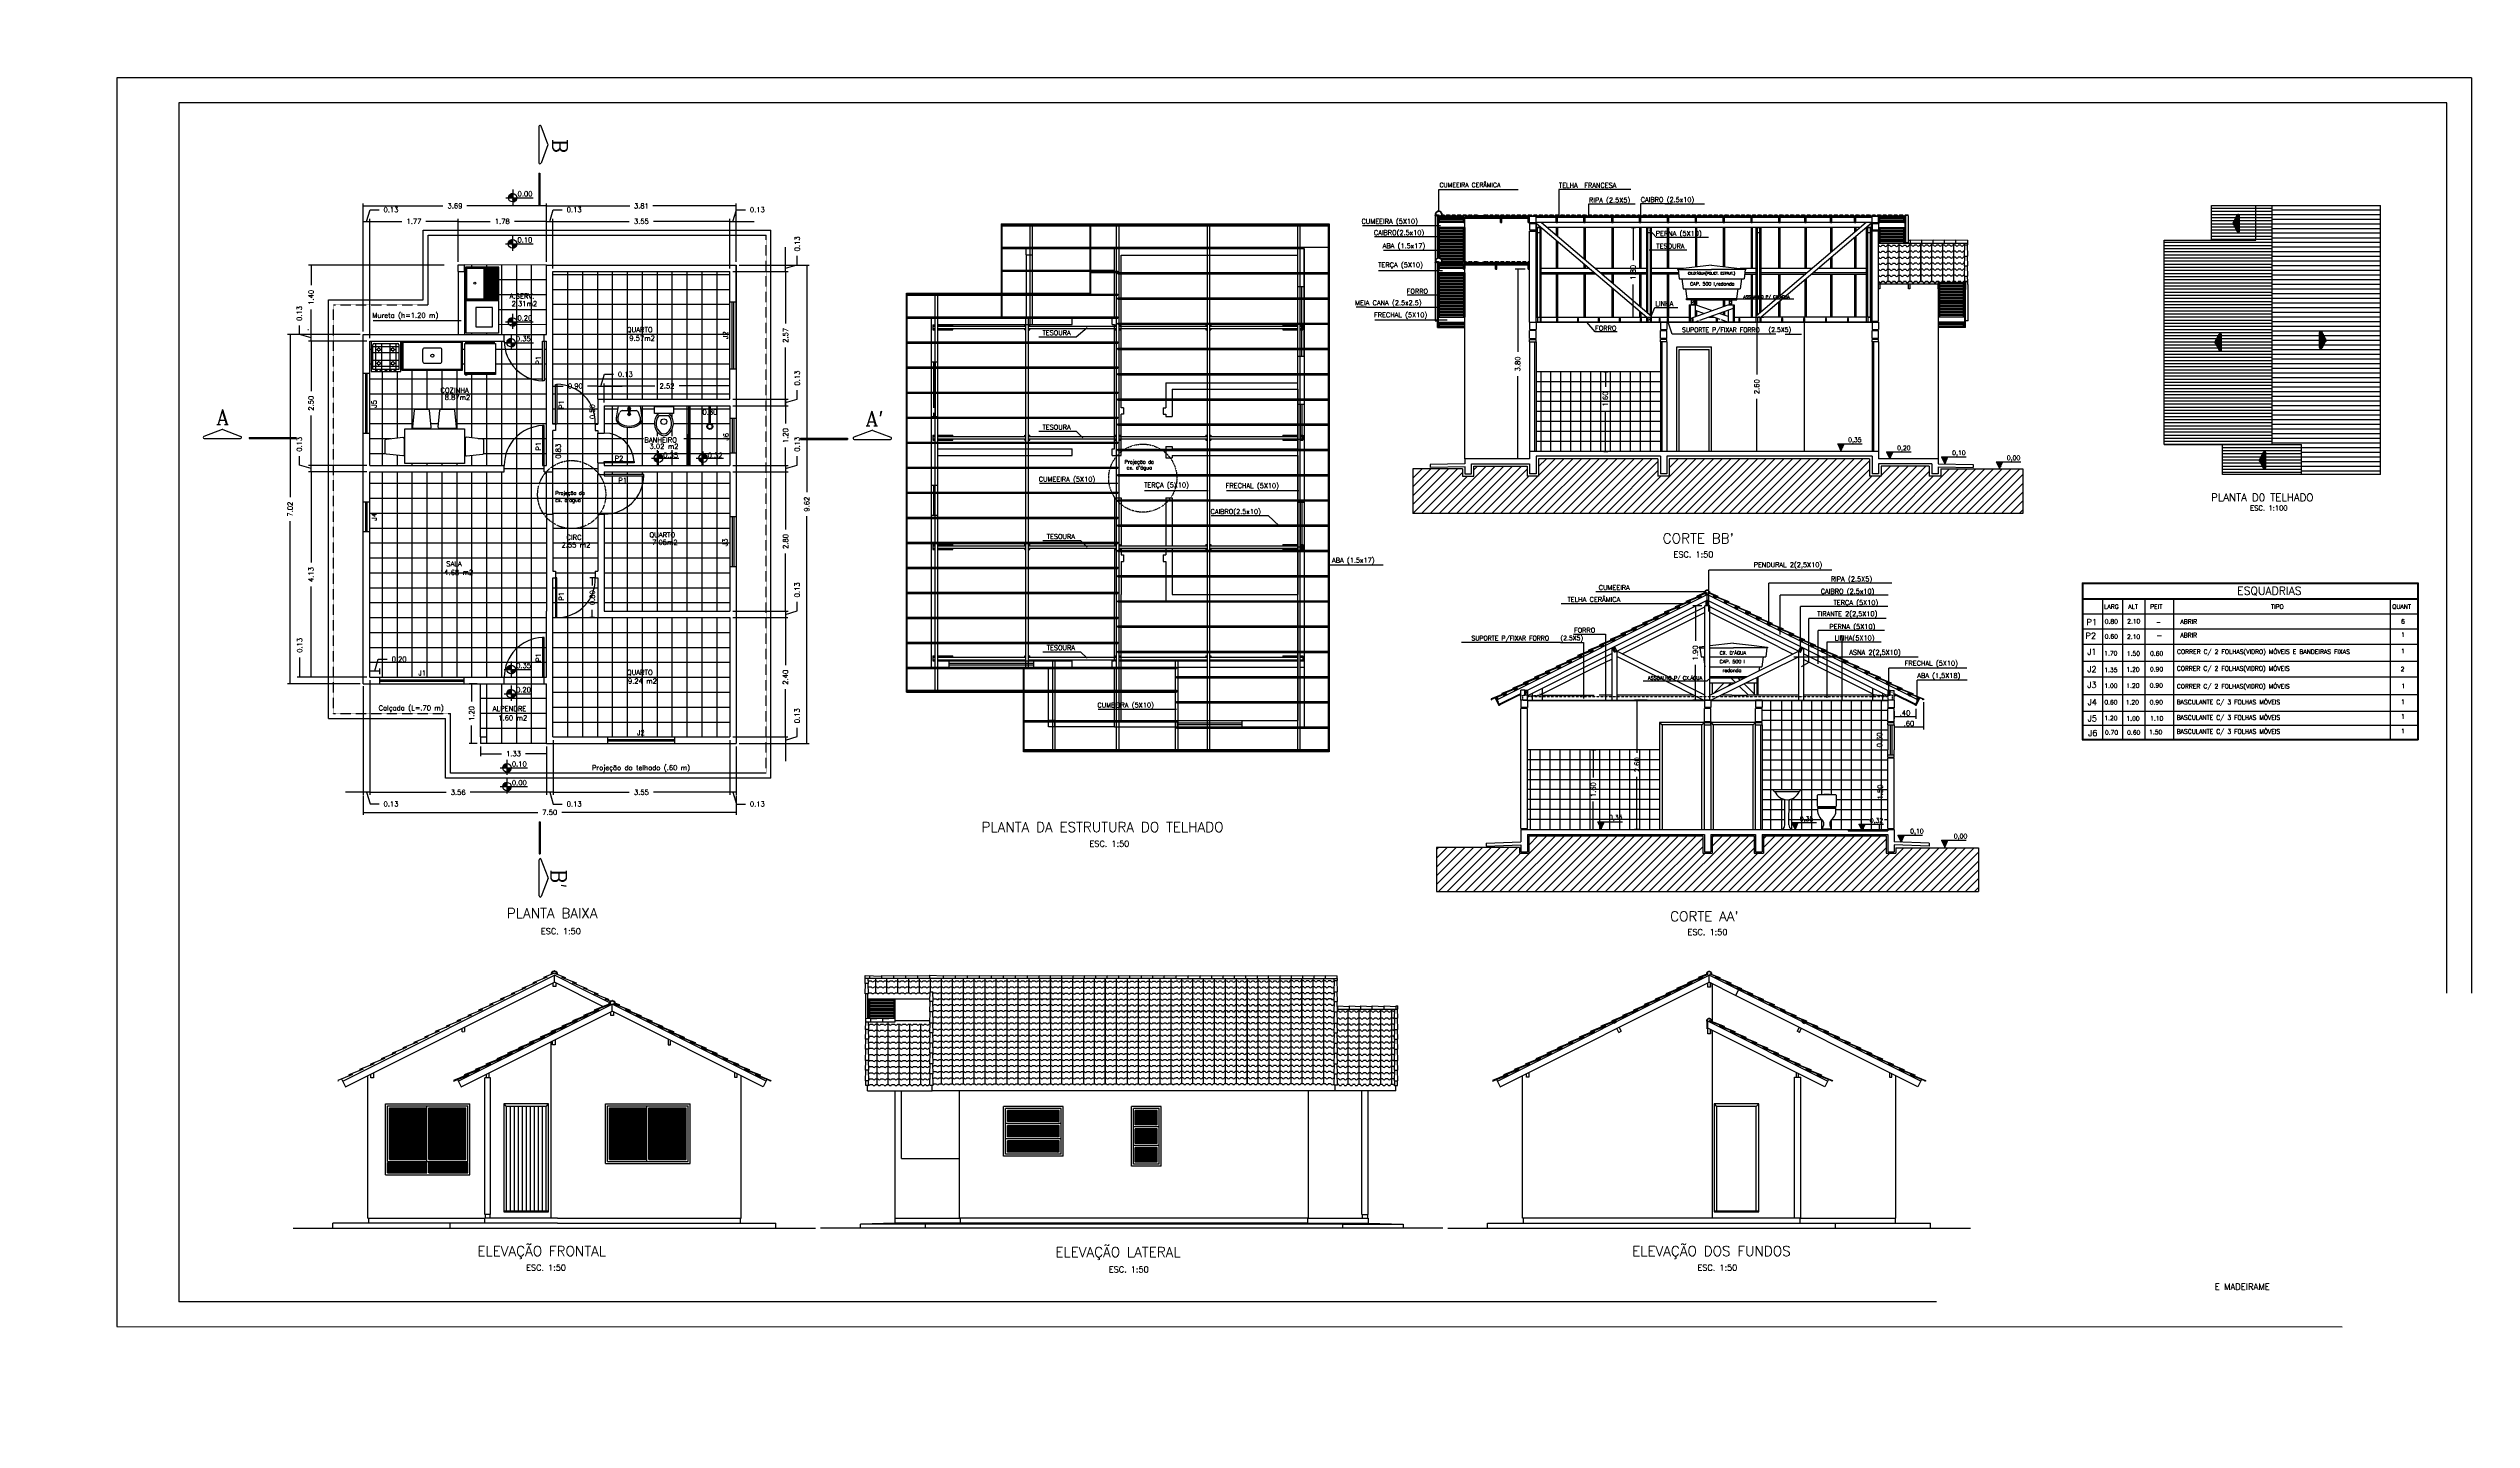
# Paper-space layout 'Layout1' of a CAD drawing. Extents: x -596 to 379, y -278 to 274.
# The model-space entities are those that its viewports show. They can reach past a viewport. Long polylines and large blocks are cut down to what shows.
import ezdxf
from ezdxf.enums import TextEntityAlignment as Align

# ---------------------------------------------------------------- set-up
doc = ezdxf.new("R2010")
doc.units = 0
doc.header["$MEASUREMENT"] = 0
doc.linetypes.add('DASHED2', pattern=[0.375, 0.25, -0.125])
doc.layers.get('0').update_dxf_attribs({"linetype": 'CONTINUOUS'})
doc.layers.get('DEFPOINTS').update_dxf_attribs({"linetype": 'CONTINUOUS'})
for name, color, linetype in [('APARELHOS', 1, 'CONTINUOUS'), ('AREA', 244, 'CONTINUOUS'), ('AZULEJO', 30, 'CONTINUOUS'), ('CONCRETO', 5, 'CONTINUOUS'), ('CORTE', 244, 'CONTINUOUS'), ('CORTETERRA', 244, 'CONTINUOUS'), ('COTAS', 244, 'CONTINUOUS'), ('DIM', 244, 'CONTINUOUS'), ('EQUIPAMENTO', 1, 'CONTINUOUS'), ('JANELA', 5, 'CONTINUOUS'), ('MADEIRAME', 244, 'CONTINUOUS'), ('PAREDE', 7, 'CONTINUOUS'), ('PISO', 30, 'CONTINUOUS'), ('PORTA', 1, 'CONTINUOUS'), ('PORTA2', 30, 'CONTINUOUS'), ('SELO', 5, 'CONTINUOUS'), ('TELHA', 1, 'CONTINUOUS'), ('TELHADO', 30, 'CONTINUOUS'), ('TEXTO', 244, 'CONTINUOUS'), ('TEXTO2', 30, 'CONTINUOUS'), ('VEGETAÇÃO', 92, 'CONTINUOUS'), ('VIDROF', 155, 'CONTINUOUS'), ('VIEW', 220, 'CONTINUOUS'), ('VISTAL', 30, 'CONTINUOUS'), ('VISTAP', 244, 'CONTINUOUS')]:
    doc.layers.add(name, color=color, linetype=linetype)
doc.layers.get('VIEW').freeze()
doc.styles.add('ROMANC', font='romanc.shx', dxfattribs={"height": 0.1})
doc.dimstyles.new('ROMANC', dxfattribs={"dimtxt": 0.1, "dimasz": 0.18, "dimexe": 0.05, "dimexo": 0.0625, "dimgap": 0.09, "dimtad": 0, "dimzin": 0, "dimdsep": 46, "dimtxsty": 'ROMANC', "dimblk1": 'NONE', "dimblk2": 'NONE', "dimsah": 1, "dimcen": 0.09, "dimclrd": 244, "dimclre": 244, "dimclrt": 244, "dimadec": 0, "dimazin": 0, "dimtfac": 1, "dimtdec": 4, "dimtofl": 0, "dimtmove": 0, "dimatfit": 3, "dimldrblk": 'NONE', "dimfxl": 1, "dimtolj": 1, "dimtzin": 0, "dimarcsym": 0})
doc.dimstyles.get("Standard").update_dxf_attribs({"dimtxt": 0.1, "dimasz": 0.18, "dimexe": 0.05, "dimexo": 0.0625, "dimgap": 0.09, "dimtad": 0, "dimzin": 0, "dimdsep": 46, "dimtxsty": 'ROMANC', "dimblk1": 'NONE', "dimblk2": 'NONE', "dimsah": 1, "dimcen": 0.09, "dimclrd": 244, "dimclre": 244, "dimclrt": 244, "dimadec": 0, "dimazin": 0, "dimtfac": 1, "dimtdec": 4, "dimtofl": 0, "dimtmove": 0, "dimatfit": 3, "dimldrblk": 'NONE', "dimfxl": 1, "dimtolj": 1, "dimtzin": 0, "dimarcsym": 0})

# ---------------------------------------------------------------- blocks, each defined once
blk = doc.blocks.new('*D7')
at = {"color": 244, "linetype": 'ByBlock'}
for p, q in [((23.544, -0.02), (23.288, -0.02)), ((23.338, -0.02), (23.338, -1.079)), ((23.338, -2.623), (23.338, -1.564)), ((23.378, -2.623), (23.288, -2.623))]:
    blk.add_line(p, q, dxfattribs=at)
at = {"layer": 'DEFPOINTS', "color": 0, "linetype": 'ByBlock'}
for p in [(23.744, -0.02), (23.338, -2.623), (23.578, -2.623)]:
    blk.add_point(p, dxfattribs=at)
at = {"color": 244, "linetype": 'ByBlock', "insert": (23.338, -1.321), "char_height": 0.1, "attachment_point": 5, "rotation": 90, "style": 'ROMANC'}
blk.add_mtext('\\A1;2.60', dxfattribs=at)
blk = doc.blocks.new('_NONE')
at = {"color": 0, "linetype": 'ByBlock'}
blk.add_circle((0, 0), 0.25, dxfattribs=at)
blk = doc.blocks.new('*X2')
at = {"color": 0, "linetype": 'DASHED2'}
for p, q in [((144.794, 79.14), (144.798, 79.143)), ((144.808, 79.118), (144.833, 79.143)), ((144.844, 79.118), (144.844, 79.119))]:
    blk.add_line(p, q, dxfattribs=at)
blk = doc.blocks.new('*X1')
at = {"color": 0, "linetype": 'DASHED2'}
for p, q in [((144.157, 77.689), (144.207, 77.739)), ((144.157, 77.725), (144.172, 77.739)), ((144.157, 77.654), (144.207, 77.704)), ((144.178, 77.639), (144.207, 77.668))]:
    blk.add_line(p, q, dxfattribs=at)
blk = doc.blocks.new('*X4')
at = {"color": 0, "linetype": 'DASHED2'}
for p, q in [((142.787, 77.521), (142.802, 77.536)), ((142.787, 77.486), (142.802, 77.501)), ((142.787, 77.451), (142.802, 77.466)), ((142.787, 77.415), (142.802, 77.43)), ((142.787, 77.38), (142.802, 77.395))]:
    blk.add_line(p, q, dxfattribs=at)
blk = doc.blocks.new('*X5')
at = {"color": 0, "linetype": 'DASHED2'}
for p, q in [((142.805, 77.539), (142.814, 77.548)), ((142.805, 77.504), (142.83, 77.529))]:
    blk.add_line(p, q, dxfattribs=at)
blk = doc.blocks.new('*X3')
at = {"color": 0, "linetype": 'DASHED2'}
for p, q in [((146.435, 78.977), (146.474, 79.016)), ((146.435, 79.013), (146.439, 79.016)), ((146.435, 78.942), (146.485, 78.992)), ((146.445, 78.916), (146.485, 78.957)), ((146.48, 78.916), (146.485, 78.921))]:
    blk.add_line(p, q, dxfattribs=at)
blk = doc.blocks.new('*X6')
at = {"color": 0}
for p, q in [((183.811, 118.616), (183.861, 118.666)), ((183.811, 118.651), (183.826, 118.666)), ((183.811, 118.581), (183.861, 118.631)), ((183.832, 118.566), (183.861, 118.595))]:
    blk.add_line(p, q, dxfattribs=at)
blk = doc.blocks.new('*X8')
at = {"color": 0, "linetype": 'Continuous'}
blk.add_line((25.121, 2.832), (25.145, 2.823), dxfattribs=at)
blk = doc.blocks.new('*D11')
at = {"color": 244, "linetype": 'ByBlock'}
for p, q in [((37.82, 2.53), (37.908, 2.53)), ((37.858, 2.53), (37.858, 1.871)), ((37.858, 0.728), (37.858, 1.386)), ((37.82, 0.728), (37.908, 0.728))]:
    blk.add_line(p, q, dxfattribs=at)
at = {"layer": 'DEFPOINTS', "color": 0, "linetype": 'ByBlock'}
for p in [(37.758, 2.53), (37.858, 2.53), (37.758, 0.728)]:
    blk.add_point(p, dxfattribs=at)
at = {"color": 244, "linetype": 'ByBlock', "insert": (37.858, 1.629), "char_height": 0.1, "attachment_point": 5, "rotation": 90, "style": 'ROMANC'}
blk.add_mtext('\\A1;1.80', dxfattribs=at)
blk = doc.blocks.new('*D12')
at = {"color": 244, "linetype": 'ByBlock'}
for p, q in [((36.122, -1.025), (36.204, -1.025)), ((36.154, -1.025), (36.154, -1.331)), ((36.154, -2.625), (36.154, -1.815)), ((36.122, -2.625), (36.204, -2.625))]:
    blk.add_line(p, q, dxfattribs=at)
at = {"layer": 'DEFPOINTS', "color": 0, "linetype": 'ByBlock'}
for p in [(36.059, -1.025), (36.154, -1.025), (36.059, -2.625)]:
    blk.add_point(p, dxfattribs=at)
at = {"color": 244, "linetype": 'ByBlock', "insert": (36.154, -1.573), "char_height": 0.1, "attachment_point": 5, "rotation": 90, "style": 'ROMANC'}
blk.add_mtext('\\A1;1.60', dxfattribs=at)
blk = doc.blocks.new('*X10')
at = {"color": 0, "linetype": 'Continuous'}
for p, q in [((159.591, 75.003), (159.609, 75.021)), ((159.591, 74.95), (159.641, 75)), ((159.615, 74.921), (159.641, 74.947)), ((160.35, 75.02), (160.351, 75.021)), ((160.35, 74.967), (160.4, 75.017)), ((160.357, 74.921), (160.4, 74.964))]:
    blk.add_line(p, q, dxfattribs=at)
blk = doc.blocks.new('*D13')
at = {"color": 244, "linetype": 'ByBlock'}
for p, q in [((39.176, -0.025), (39.15, -0.025)), ((39.2, -0.025), (39.2, -1.082)), ((39.2, -2.625), (39.2, -1.567)), ((39.176, -2.625), (39.15, -2.625))]:
    blk.add_line(p, q, dxfattribs=at)
at = {"layer": 'DEFPOINTS', "color": 0, "linetype": 'ByBlock'}
for p in [(39.238, -0.025), (39.2, -2.625), (39.238, -2.625)]:
    blk.add_point(p, dxfattribs=at)
at = {"color": 244, "linetype": 'ByBlock', "insert": (39.2, -1.325), "char_height": 0.1, "attachment_point": 5, "rotation": 90, "style": 'ROMANC'}
blk.add_mtext('\\A1;2.60', dxfattribs=at)
blk = doc.blocks.new('*D14')
at = {"color": 244, "linetype": 'ByBlock'}
for p, q in [((24.648, 2.751), (24.47, 2.751)), ((24.52, 2.751), (24.52, 2.045)), ((24.52, 0.853), (24.52, 1.56)), ((24.638, 0.853), (24.47, 0.853))]:
    blk.add_line(p, q, dxfattribs=at)
at = {"layer": 'DEFPOINTS', "color": 0, "linetype": 'ByBlock'}
for p in [(24.52, 2.751), (24.71, 2.751), (24.7, 0.853)]:
    blk.add_point(p, dxfattribs=at)
at = {"color": 244, "linetype": 'ByBlock', "insert": (24.52, 1.802), "char_height": 0.1, "attachment_point": 5, "rotation": 90, "style": 'ROMANC'}
blk.add_mtext('\\A1;1.90', dxfattribs=at)
blk = doc.blocks.new('*D16')
at = {"layer": 'DEFPOINTS', "color": 0, "linetype": 'ByBlock'}
for p in [(28.232, -1.02), (28.384, -1.02), (28.384, -2.52)]:
    blk.add_point(p, dxfattribs=at)
at = {"color": 244, "linetype": 'ByBlock', "insert": (28.232, -1.77), "char_height": 0.1, "attachment_point": 5, "rotation": 90, "style": 'ROMANC'}
blk.add_mtext('\\A1;1.50', dxfattribs=at)
blk = doc.blocks.new('*D17')
at = {"layer": 'DEFPOINTS', "color": 0, "linetype": 'ByBlock'}
for p in [(28.218, -0.42), (28.384, -0.42), (28.384, -1.02)]:
    blk.add_point(p, dxfattribs=at)
at = {"color": 244, "linetype": 'ByBlock', "insert": (28.218, -0.72), "char_height": 0.1, "attachment_point": 5, "rotation": 90, "style": 'ROMANC'}
blk.add_mtext('\\A1;0.60', dxfattribs=at)
blk = doc.blocks.new('*X18')
at = {"color": 0, "linetype": 'Continuous'}
for p, q in [((28.384, 0.135), (28.424, 0.175)), ((28.384, 0.171), (28.389, 0.175)), ((28.384, 0.1), (28.434, 0.15)), ((28.4, 0.08), (28.434, 0.115))]:
    blk.add_line(p, q, dxfattribs=at)
blk = doc.blocks.new('*D19')
at = {"color": 244, "linetype": 'ByBlock'}
for p, q in [((52.768, 26.838), (52.768, 26.633)), ((52.336, 26.793), (52.336, 26.633)), ((52.336, 26.683), (52.768, 26.683))]:
    blk.add_line(p, q, dxfattribs=at)
at = {"layer": 'DEFPOINTS', "color": 0, "linetype": 'ByBlock'}
for p in [(52.336, 26.856), (52.768, 26.9), (52.768, 26.683)]:
    blk.add_point(p, dxfattribs=at)
at = {"color": 244, "linetype": 'ByBlock', "insert": (52.552, 26.753), "char_height": 0.1, "attachment_point": 5, "style": 'ROMANC'}
blk.add_mtext('\\A1;{.40}', dxfattribs=at)
blk = doc.blocks.new('*D20')
at = {"color": 244, "linetype": 'ByBlock'}
for p, q in [((52.926, 26.973), (52.926, 26.422)), ((52.336, 26.515), (52.336, 26.422)), ((52.336, 26.472), (52.926, 26.472))]:
    blk.add_line(p, q, dxfattribs=at)
at = {"layer": 'DEFPOINTS', "color": 0, "linetype": 'ByBlock'}
for p in [(52.926, 27.036), (52.336, 26.577), (52.926, 26.472)]:
    blk.add_point(p, dxfattribs=at)
at = {"color": 244, "linetype": 'ByBlock', "insert": (52.631, 26.542), "char_height": 0.1, "attachment_point": 5, "style": 'ROMANC'}
blk.add_mtext('\\A1;{.60}', dxfattribs=at)
blk = doc.blocks.new('*X21')
at = {"color": 0, "linetype": 'Continuous'}
for p, q in [((22.552, -2.472), (22.554, -2.47)), ((22.553, -2.475), (22.558, -2.47)), ((22.554, -2.477), (22.561, -2.47)), ((22.556, -2.48), (22.565, -2.47)), ((22.557, -2.482), (22.568, -2.47)), ((22.558, -2.484), (22.572, -2.47)), ((22.559, -2.487), (22.575, -2.47)), ((22.56, -2.489), (22.579, -2.47)), ((22.561, -2.492), (22.582, -2.47)), ((22.562, -2.494), (22.586, -2.47)), ((22.563, -2.496), (22.589, -2.47)), ((22.565, -2.499), (22.593, -2.47)), ((22.566, -2.501), (22.597, -2.47)), ((22.567, -2.504), (22.6, -2.47)), ((22.568, -2.506), (22.604, -2.47)), ((22.569, -2.508), (22.607, -2.47)), ((22.57, -2.511), (22.611, -2.47)), ((22.571, -2.513), (22.614, -2.47)), ((22.573, -2.516), (22.618, -2.47)), ((22.574, -2.518), (22.621, -2.47)), ((22.575, -2.52), (22.625, -2.47)), ((22.576, -2.523), (22.628, -2.47)), ((22.577, -2.525), (22.632, -2.47)), ((22.578, -2.528), (22.635, -2.47)), ((22.579, -2.53), (22.639, -2.47)), ((22.58, -2.532), (22.643, -2.47)), ((22.582, -2.535), (22.646, -2.47)), ((22.583, -2.537), (22.65, -2.47)), ((22.584, -2.54), (22.653, -2.47)), ((22.585, -2.542), (22.657, -2.47)), ((22.586, -2.544), (22.66, -2.47)), ((22.587, -2.547), (22.664, -2.47)), ((22.588, -2.549), (22.667, -2.47)), ((22.59, -2.552), (22.671, -2.47)), ((22.591, -2.554), (22.674, -2.47)), ((22.592, -2.556), (22.678, -2.47)), ((22.593, -2.559), (22.678, -2.474)), ((22.594, -2.561), (22.675, -2.481)), ((22.595, -2.564), (22.672, -2.487)), ((22.596, -2.566), (22.669, -2.493)), ((22.597, -2.568), (22.666, -2.5)), ((22.599, -2.571), (22.663, -2.506)), ((22.6, -2.573), (22.66, -2.513)), ((22.601, -2.576), (22.657, -2.519)), ((22.602, -2.578), (22.654, -2.526)), ((22.603, -2.58), (22.651, -2.532)), ((22.604, -2.583), (22.648, -2.539)), ((22.605, -2.585), (22.645, -2.545)), ((22.607, -2.588), (22.642, -2.552)), ((22.608, -2.59), (22.639, -2.558)), ((22.609, -2.593), (22.636, -2.565)), ((22.61, -2.595), (22.633, -2.571)), ((22.611, -2.597), (22.63, -2.578)), ((22.612, -2.6), (22.627, -2.584)), ((22.613, -2.602), (22.625, -2.591)), ((22.614, -2.605), (22.622, -2.597)), ((22.616, -2.607), (22.619, -2.604))]:
    blk.add_line(p, q, dxfattribs=at)
blk = doc.blocks.new('*X22')
at = {"color": 0, "linetype": 'Continuous'}
for p, q in [((20.243, -2.83), (20.243, -2.83)), ((20.244, -2.832), (20.247, -2.83)), ((20.245, -2.835), (20.25, -2.83)), ((20.246, -2.837), (20.254, -2.83)), ((20.248, -2.84), (20.257, -2.83)), ((20.249, -2.842), (20.261, -2.83)), ((20.25, -2.844), (20.264, -2.83)), ((20.251, -2.847), (20.268, -2.83)), ((20.252, -2.849), (20.272, -2.83)), ((20.253, -2.852), (20.275, -2.83)), ((20.254, -2.854), (20.279, -2.83)), ((20.255, -2.856), (20.282, -2.83)), ((20.257, -2.859), (20.286, -2.83)), ((20.258, -2.861), (20.289, -2.83)), ((20.259, -2.864), (20.293, -2.83)), ((20.26, -2.866), (20.296, -2.83)), ((20.261, -2.868), (20.3, -2.83)), ((20.262, -2.871), (20.303, -2.83)), ((20.263, -2.873), (20.307, -2.83)), ((20.265, -2.876), (20.31, -2.83)), ((20.266, -2.878), (20.314, -2.83)), ((20.267, -2.88), (20.318, -2.83)), ((20.268, -2.883), (20.321, -2.83)), ((20.269, -2.885), (20.325, -2.83)), ((20.27, -2.888), (20.328, -2.83)), ((20.271, -2.89), (20.332, -2.83)), ((20.272, -2.892), (20.335, -2.83)), ((20.274, -2.895), (20.339, -2.83)), ((20.275, -2.897), (20.342, -2.83)), ((20.276, -2.9), (20.346, -2.83)), ((20.277, -2.902), (20.349, -2.83)), ((20.278, -2.904), (20.353, -2.83)), ((20.279, -2.907), (20.356, -2.83)), ((20.28, -2.909), (20.36, -2.83)), ((20.281, -2.912), (20.363, -2.83)), ((20.283, -2.914), (20.367, -2.83)), ((20.284, -2.916), (20.371, -2.83)), ((20.285, -2.919), (20.369, -2.835)), ((20.286, -2.921), (20.366, -2.842)), ((20.287, -2.924), (20.363, -2.848)), ((20.288, -2.926), (20.36, -2.855)), ((20.289, -2.928), (20.357, -2.861)), ((20.291, -2.931), (20.354, -2.868)), ((20.292, -2.933), (20.351, -2.874)), ((20.293, -2.936), (20.348, -2.881)), ((20.294, -2.938), (20.345, -2.887)), ((20.295, -2.94), (20.342, -2.894)), ((20.296, -2.943), (20.339, -2.9)), ((20.297, -2.945), (20.336, -2.907)), ((20.298, -2.948), (20.333, -2.913)), ((20.3, -2.95), (20.33, -2.92)), ((20.301, -2.952), (20.327, -2.926)), ((20.302, -2.955), (20.324, -2.933)), ((20.303, -2.957), (20.321, -2.939)), ((20.304, -2.96), (20.318, -2.946)), ((20.305, -2.962), (20.315, -2.952)), ((20.306, -2.964), (20.312, -2.959)), ((20.308, -2.967), (20.309, -2.965))]:
    blk.add_line(p, q, dxfattribs=at)
blk = doc.blocks.new('*X23')
at = {"color": 0, "linetype": 'Continuous'}
for p, q in [((27.082, -2.472), (27.083, -2.47)), ((27.083, -2.474), (27.087, -2.47)), ((27.084, -2.477), (27.09, -2.47)), ((27.085, -2.479), (27.094, -2.47)), ((27.086, -2.482), (27.097, -2.47)), ((27.087, -2.484), (27.101, -2.47)), ((27.088, -2.486), (27.104, -2.47)), ((27.089, -2.489), (27.108, -2.47)), ((27.091, -2.491), (27.111, -2.47)), ((27.092, -2.494), (27.115, -2.47)), ((27.093, -2.496), (27.118, -2.47)), ((27.094, -2.498), (27.122, -2.47)), ((27.095, -2.501), (27.126, -2.47)), ((27.096, -2.503), (27.129, -2.47)), ((27.097, -2.506), (27.133, -2.47)), ((27.098, -2.508), (27.136, -2.47)), ((27.1, -2.51), (27.14, -2.47)), ((27.101, -2.513), (27.143, -2.47)), ((27.102, -2.515), (27.147, -2.47)), ((27.103, -2.518), (27.15, -2.47)), ((27.104, -2.52), (27.154, -2.47)), ((27.105, -2.522), (27.157, -2.47)), ((27.106, -2.525), (27.161, -2.47)), ((27.108, -2.527), (27.164, -2.47)), ((27.109, -2.53), (27.168, -2.47)), ((27.11, -2.532), (27.172, -2.47)), ((27.111, -2.535), (27.175, -2.47)), ((27.112, -2.537), (27.179, -2.47)), ((27.113, -2.539), (27.182, -2.47)), ((27.114, -2.542), (27.186, -2.47)), ((27.115, -2.544), (27.189, -2.47)), ((27.117, -2.547), (27.193, -2.47)), ((27.118, -2.549), (27.196, -2.47)), ((27.119, -2.551), (27.2, -2.47)), ((27.12, -2.554), (27.203, -2.47)), ((27.121, -2.556), (27.207, -2.47)), ((27.122, -2.559), (27.208, -2.473)), ((27.123, -2.561), (27.205, -2.48)), ((27.125, -2.563), (27.202, -2.486)), ((27.126, -2.566), (27.199, -2.493)), ((27.127, -2.568), (27.196, -2.499)), ((27.128, -2.571), (27.193, -2.506)), ((27.129, -2.573), (27.19, -2.512)), ((27.13, -2.575), (27.187, -2.519)), ((27.131, -2.578), (27.184, -2.525)), ((27.132, -2.58), (27.181, -2.532)), ((27.134, -2.583), (27.178, -2.538)), ((27.135, -2.585), (27.175, -2.545)), ((27.136, -2.587), (27.172, -2.551)), ((27.137, -2.59), (27.169, -2.558)), ((27.138, -2.592), (27.166, -2.564)), ((27.139, -2.595), (27.163, -2.571)), ((27.14, -2.597), (27.16, -2.577)), ((27.142, -2.599), (27.157, -2.584)), ((27.143, -2.602), (27.154, -2.59)), ((27.144, -2.604), (27.151, -2.596)), ((27.145, -2.607), (27.149, -2.603))]:
    blk.add_line(p, q, dxfattribs=at)
blk = doc.blocks.new('*X24')
at = {"color": 0, "linetype": 'Continuous'}
for p, q in [((27.802, -2.515), (27.804, -2.513)), ((27.803, -2.517), (27.808, -2.513)), ((27.805, -2.52), (27.811, -2.513)), ((27.806, -2.522), (27.815, -2.513)), ((27.807, -2.525), (27.818, -2.513)), ((27.808, -2.527), (27.822, -2.513)), ((27.809, -2.529), (27.825, -2.513)), ((27.81, -2.532), (27.829, -2.513)), ((27.811, -2.534), (27.833, -2.513)), ((27.812, -2.537), (27.836, -2.513)), ((27.814, -2.539), (27.84, -2.513)), ((27.815, -2.541), (27.843, -2.513)), ((27.816, -2.544), (27.847, -2.513)), ((27.817, -2.546), (27.85, -2.513)), ((27.818, -2.549), (27.854, -2.513)), ((27.819, -2.551), (27.857, -2.513)), ((27.82, -2.553), (27.861, -2.513)), ((27.822, -2.556), (27.864, -2.513)), ((27.823, -2.558), (27.868, -2.513)), ((27.824, -2.561), (27.871, -2.513)), ((27.825, -2.563), (27.875, -2.513)), ((27.826, -2.565), (27.878, -2.513)), ((27.827, -2.568), (27.882, -2.513)), ((27.828, -2.57), (27.886, -2.513)), ((27.829, -2.573), (27.889, -2.513)), ((27.831, -2.575), (27.893, -2.513)), ((27.832, -2.577), (27.896, -2.513)), ((27.833, -2.58), (27.9, -2.513)), ((27.834, -2.582), (27.903, -2.513)), ((27.835, -2.585), (27.907, -2.513)), ((27.836, -2.587), (27.91, -2.513)), ((27.837, -2.589), (27.914, -2.513)), ((27.839, -2.592), (27.917, -2.513)), ((27.84, -2.594), (27.921, -2.513)), ((27.841, -2.597), (27.924, -2.513)), ((27.842, -2.599), (27.928, -2.513)), ((27.843, -2.601), (27.928, -2.517)), ((27.844, -2.604), (27.925, -2.523)), ((27.845, -2.606), (27.922, -2.53)), ((27.846, -2.609), (27.919, -2.536)), ((27.848, -2.611), (27.916, -2.543)), ((27.849, -2.613), (27.913, -2.549)), ((27.85, -2.616), (27.91, -2.556)), ((27.851, -2.618), (27.907, -2.562)), ((27.852, -2.621), (27.904, -2.569)), ((27.853, -2.623), (27.901, -2.575)), ((27.854, -2.625), (27.898, -2.582)), ((27.856, -2.628), (27.895, -2.588)), ((27.857, -2.63), (27.892, -2.595)), ((27.858, -2.633), (27.889, -2.601)), ((27.859, -2.635), (27.886, -2.607)), ((27.86, -2.637), (27.884, -2.614)), ((27.861, -2.64), (27.881, -2.62)), ((27.862, -2.642), (27.878, -2.627)), ((27.863, -2.645), (27.875, -2.633)), ((27.865, -2.647), (27.872, -2.64)), ((27.866, -2.649), (27.869, -2.646))]:
    blk.add_line(p, q, dxfattribs=at)
blk = doc.blocks.new('*D25')
at = {"color": 244, "linetype": 'ByBlock'}
for p, q in [((36.122, -1.025), (36.204, -1.025)), ((36.154, -1.025), (36.154, -1.582)), ((36.154, -2.625), (36.154, -2.067)), ((36.122, -2.625), (36.204, -2.625))]:
    blk.add_line(p, q, dxfattribs=at)
at = {"layer": 'DEFPOINTS', "color": 0, "linetype": 'ByBlock'}
for p in [(36.059, -1.025), (36.154, -1.025), (36.059, -2.625)]:
    blk.add_point(p, dxfattribs=at)
at = {"color": 244, "linetype": 'ByBlock', "insert": (36.154, -1.825), "char_height": 0.1, "attachment_point": 5, "rotation": 90, "style": 'ROMANC'}
blk.add_mtext('\\A1;1.60', dxfattribs=at)
blk = doc.blocks.new('*D27')
at = {"color": 244, "linetype": 'ByBlock'}
for p, q in [((29.502, 12.935), (29.502, 12.577)), ((28.443, 11.735), (29.552, 11.735)), ((29.502, 11.735), (29.502, 12.092))]:
    blk.add_line(p, q, dxfattribs=at)
at = {"layer": 'DEFPOINTS', "color": 0, "linetype": 'ByBlock'}
for p in [(28.38, 12.935), (28.38, 11.735), (29.502, 11.735)]:
    blk.add_point(p, dxfattribs=at)
at = {"color": 244, "linetype": 'ByBlock', "insert": (29.502, 12.335), "char_height": 0.1, "attachment_point": 5, "rotation": 90, "style": 'ROMANC'}
blk.add_mtext('\\A1;1.20', dxfattribs=at)
blk = doc.blocks.new('*D44')
at = {"layer": 'DEFPOINTS', "color": 0, "linetype": 'ByBlock'}
for p in [(25.616, 33.06), (25.725, 33.06), (25.725, 32.56)]:
    blk.add_point(p, dxfattribs=at)
at = {"color": 244, "linetype": 'ByBlock', "insert": (25.616, 32.81), "char_height": 0.1, "attachment_point": 5, "rotation": 90, "style": 'ROMANC'}
blk.add_mtext('\\A1;0.50', dxfattribs=at)
blk = doc.blocks.new('*D26')
at = {"color": 244, "linetype": 'ByBlock'}
for p, q in [((29.737, 13.07), (29.737, 13.25)), ((28.443, 12.935), (29.552, 12.935)), ((29.502, 13), (29.737, 13.07)), ((29.502, 13.065), (29.502, 13.065)), ((29.502, 13.065), (29.502, 12.935)), ((29.502, 12.935), (29.502, 12.575))]:
    blk.add_line(p, q, dxfattribs=at)
at = {"layer": 'DEFPOINTS', "color": 0, "linetype": 'ByBlock'}
for p in [(28.38, 13.065), (28.38, 12.935), (29.502, 12.935)]:
    blk.add_point(p, dxfattribs=at)
at = {"color": 244, "linetype": 'ByBlock', "insert": (29.737, 13.34), "char_height": 0.1, "attachment_point": 4, "rotation": 90, "style": 'ROMANC'}
blk.add_mtext('\\A1;0.13', dxfattribs=at)
blk = doc.blocks.new('*D40')
at = {"color": 244, "linetype": 'ByBlock'}
for p, q in [((24.825, 12.597), (24.825, 13.382)), ((24.825, 13.332), (25.033, 13.332)), ((25.725, 13.332), (25.518, 13.332)), ((25.725, 13.127), (25.725, 13.382))]:
    blk.add_line(p, q, dxfattribs=at)
at = {"layer": 'DEFPOINTS', "color": 0, "linetype": 'ByBlock'}
for p in [(25.725, 13.332), (25.725, 13.065), (24.825, 12.535)]:
    blk.add_point(p, dxfattribs=at)
at = {"color": 244, "linetype": 'ByBlock', "insert": (25.275, 13.332), "char_height": 0.1, "attachment_point": 5, "style": 'ROMANC'}
blk.add_mtext('\\A1;0.90', dxfattribs=at)
blk = doc.blocks.new('*D38')
at = {"color": 244, "linetype": 'ByBlock'}
for p, q in [((21.078, 14.235), (19.909, 14.235)), ((19.959, 14.235), (19.959, 13.227)), ((19.959, 11.735), (19.959, 12.742))]:
    blk.add_line(p, q, dxfattribs=at)
at = {"layer": 'DEFPOINTS', "color": 0, "linetype": 'ByBlock'}
for p in [(19.959, 14.235), (21.14, 14.235), (21.14, 11.735)]:
    blk.add_point(p, dxfattribs=at)
at = {"color": 244, "linetype": 'ByBlock', "insert": (19.959, 12.985), "char_height": 0.1, "attachment_point": 5, "rotation": 90, "style": 'ROMANC'}
blk.add_mtext('\\A1;2.50', dxfattribs=at)
blk = doc.blocks.new('*D36')
at = {"color": 244, "linetype": 'ByBlock'}
for p, q in [((21.078, 27.077), (19.909, 27.077)), ((19.959, 27.077), (19.959, 25.254)), ((19.959, 22.947), (19.959, 24.769))]:
    blk.add_line(p, q, dxfattribs=at)
at = {"layer": 'DEFPOINTS', "color": 0, "linetype": 'ByBlock'}
for p in [(19.959, 27.077), (21.14, 27.077), (21.14, 22.947)]:
    blk.add_point(p, dxfattribs=at)
at = {"color": 244, "linetype": 'ByBlock', "insert": (19.959, 25.012), "char_height": 0.1, "attachment_point": 5, "rotation": 90, "style": 'ROMANC'}
blk.add_mtext('\\A1;4.13', dxfattribs=at)
blk = doc.blocks.new('*D35')
at = {"color": 244, "linetype": 'ByBlock'}
for p, q in [((21.078, 22.947), (19.68, 22.947)), ((19.73, 22.947), (19.73, 23.347)), ((20.948, 22.817), (19.68, 22.817)), ((19.73, 22.817), (19.73, 22.817))]:
    blk.add_line(p, q, dxfattribs=at)
at = {"layer": 'DEFPOINTS', "color": 0, "linetype": 'ByBlock'}
for p in [(19.73, 22.947), (21.14, 22.947), (21.01, 22.817)]:
    blk.add_point(p, dxfattribs=at)
at = {"color": 244, "linetype": 'ByBlock', "insert": (19.73, 23.589), "char_height": 0.1, "attachment_point": 5, "rotation": 90, "style": 'ROMANC'}
blk.add_mtext('\\A1;0.13', dxfattribs=at)
blk = doc.blocks.new('*X0')
at = {"color": 0, "linetype": 'Continuous'}
for p, q in [((217.21, -877.821), (217.294, -877.736)), ((217.21, -877.819), (217.292, -877.737)), ((217.21, -877.817), (217.291, -877.737)), ((217.21, -877.816), (217.289, -877.737)), ((217.21, -877.814), (217.287, -877.737)), ((217.21, -877.812), (217.285, -877.737)), ((217.21, -877.81), (217.283, -877.737)), ((217.211, -877.822), (217.295, -877.737)), ((217.211, -877.807), (217.281, -877.738)), ((217.211, -877.805), (217.278, -877.738)), ((217.212, -877.822), (217.295, -877.739)), ((217.212, -877.803), (217.276, -877.739)), ((217.212, -877.801), (217.274, -877.739)), ((217.213, -877.798), (217.271, -877.74)), ((217.214, -877.822), (217.295, -877.741)), ((217.214, -877.796), (217.269, -877.741)), ((217.215, -877.793), (217.266, -877.741)), ((217.216, -877.822), (217.295, -877.743)), ((217.216, -877.79), (217.263, -877.743)), ((217.217, -877.787), (217.26, -877.744)), ((217.218, -877.822), (217.295, -877.744)), ((217.219, -877.784), (217.257, -877.745)), ((217.219, -877.822), (217.295, -877.746)), ((217.22, -877.78), (217.253, -877.747)), ((217.221, -877.822), (217.295, -877.748)), ((217.223, -877.822), (217.295, -877.75)), ((217.223, -877.776), (217.249, -877.75)), ((217.225, -877.822), (217.295, -877.752)), ((217.226, -877.822), (217.295, -877.753)), ((217.227, -877.77), (217.243, -877.754)), ((217.228, -877.822), (217.295, -877.755)), ((217.23, -877.822), (217.295, -877.757)), ((217.232, -877.822), (217.295, -877.759)), ((217.234, -877.822), (217.295, -877.76)), ((217.235, -877.822), (217.295, -877.762)), ((217.237, -877.822), (217.295, -877.764)), ((217.239, -877.822), (217.295, -877.766)), ((217.241, -877.822), (217.295, -877.767)), ((217.242, -877.822), (217.295, -877.769)), ((217.244, -877.822), (217.295, -877.771)), ((217.246, -877.822), (217.295, -877.773)), ((217.248, -877.822), (217.295, -877.775)), ((217.249, -877.822), (217.295, -877.776)), ((217.251, -877.822), (217.295, -877.778)), ((217.253, -877.822), (217.295, -877.78)), ((217.255, -877.822), (217.295, -877.782)), ((217.257, -877.822), (217.295, -877.783)), ((217.258, -877.822), (217.295, -877.785)), ((217.26, -877.822), (217.295, -877.787)), ((217.262, -877.822), (217.295, -877.789)), ((217.264, -877.822), (217.295, -877.79)), ((217.265, -877.822), (217.295, -877.792)), ((217.267, -877.822), (217.295, -877.794)), ((217.269, -877.822), (217.295, -877.796)), ((217.271, -877.822), (217.295, -877.798)), ((217.272, -877.822), (217.295, -877.799)), ((217.274, -877.822), (217.295, -877.801)), ((217.276, -877.822), (217.295, -877.803)), ((217.278, -877.822), (217.295, -877.805)), ((217.279, -877.822), (217.295, -877.806)), ((217.281, -877.822), (217.295, -877.808)), ((217.283, -877.822), (217.295, -877.81)), ((217.285, -877.822), (217.295, -877.812)), ((217.287, -877.822), (217.295, -877.813)), ((217.288, -877.822), (217.295, -877.815)), ((217.29, -877.822), (217.295, -877.817)), ((217.292, -877.822), (217.295, -877.819)), ((217.294, -877.822), (217.295, -877.821)), ((217.295, -877.822), (217.295, -877.822)), ((217.295, -877.824), (217.297, -877.822)), ((217.295, -877.826), (217.299, -877.822)), ((217.295, -877.828), (217.301, -877.822)), ((217.295, -877.829), (217.302, -877.822)), ((217.295, -877.831), (217.304, -877.822)), ((217.295, -877.833), (217.306, -877.822)), ((217.295, -877.835), (217.308, -877.822)), ((217.295, -877.836), (217.31, -877.822)), ((217.295, -877.838), (217.311, -877.822)), ((217.295, -877.84), (217.313, -877.822)), ((217.295, -877.842), (217.315, -877.822)), ((217.295, -877.843), (217.317, -877.822)), ((217.295, -877.845), (217.318, -877.822)), ((217.295, -877.847), (217.32, -877.822)), ((217.295, -877.849), (217.322, -877.822)), ((217.295, -877.851), (217.324, -877.822)), ((217.295, -877.852), (217.325, -877.822)), ((217.295, -877.854), (217.327, -877.822)), ((217.295, -877.856), (217.329, -877.822)), ((217.295, -877.858), (217.331, -877.822)), ((217.295, -877.859), (217.333, -877.822)), ((217.295, -877.861), (217.334, -877.822)), ((217.295, -877.863), (217.336, -877.822)), ((217.295, -877.865), (217.338, -877.822)), ((217.295, -877.866), (217.34, -877.822)), ((217.295, -877.868), (217.341, -877.822)), ((217.295, -877.87), (217.343, -877.822)), ((217.295, -877.872), (217.345, -877.822)), ((217.295, -877.874), (217.347, -877.822)), ((217.295, -877.875), (217.348, -877.822)), ((217.295, -877.877), (217.35, -877.822)), ((217.295, -877.879), (217.352, -877.822)), ((217.295, -877.881), (217.354, -877.822)), ((217.295, -877.882), (217.355, -877.822)), ((217.295, -877.884), (217.357, -877.822)), ((217.295, -877.886), (217.359, -877.822)), ((217.295, -877.888), (217.361, -877.822)), ((217.295, -877.889), (217.363, -877.822)), ((217.295, -877.891), (217.364, -877.822)), ((217.295, -877.893), (217.366, -877.822)), ((217.295, -877.895), (217.368, -877.822)), ((217.295, -877.897), (217.37, -877.822)), ((217.295, -877.898), (217.371, -877.822)), ((217.295, -877.9), (217.373, -877.822)), ((217.295, -877.902), (217.375, -877.822)), ((217.295, -877.904), (217.377, -877.822)), ((217.295, -877.905), (217.378, -877.822)), ((217.295, -877.907), (217.38, -877.822)), ((217.297, -877.907), (217.38, -877.823)), ((217.298, -877.907), (217.38, -877.825)), ((217.3, -877.907), (217.38, -877.827)), ((217.302, -877.907), (217.38, -877.829)), ((217.304, -877.907), (217.38, -877.831)), ((217.306, -877.907), (217.38, -877.833)), ((217.308, -877.906), (217.379, -877.835)), ((217.31, -877.906), (217.379, -877.837)), ((217.313, -877.906), (217.379, -877.839)), ((217.315, -877.905), (217.378, -877.842)), ((217.317, -877.904), (217.378, -877.844)), ((217.32, -877.904), (217.377, -877.847)), ((217.322, -877.903), (217.376, -877.849)), ((217.325, -877.902), (217.375, -877.852)), ((217.328, -877.901), (217.374, -877.855)), ((217.331, -877.899), (217.373, -877.858)), ((217.335, -877.898), (217.371, -877.861)), ((217.339, -877.895), (217.369, -877.865)), ((217.343, -877.892), (217.365, -877.87)), ((217.351, -877.886), (217.359, -877.878))]:
    blk.add_line(p, q, dxfattribs=at)
blk = doc.blocks.new('*D37')
at = {"color": 244, "linetype": 'ByBlock'}
for p, q in [((19.724, 11.74), (19.724, 11.92)), ((19.959, 11.67), (19.724, 11.74)), ((21.078, 11.735), (19.909, 11.735)), ((19.959, 11.735), (19.959, 12.095)), ((19.959, 11.605), (19.959, 11.735)), ((19.959, 11.605), (19.959, 11.605))]:
    blk.add_line(p, q, dxfattribs=at)
at = {"layer": 'DEFPOINTS', "color": 0, "linetype": 'ByBlock'}
for p in [(19.959, 11.735), (21.14, 11.735), (21.14, 11.605)]:
    blk.add_point(p, dxfattribs=at)
at = {"color": 244, "linetype": 'ByBlock', "insert": (19.724, 12.01), "char_height": 0.1, "attachment_point": 4, "rotation": 90, "style": 'ROMANC'}
blk.add_mtext('\\A1;0.13', dxfattribs=at)
blk = doc.blocks.new('*D43')
at = {"layer": 'DEFPOINTS', "color": 0, "linetype": 'ByBlock'}
for p in [(24.825, 32.43), (24.93, 32.43), (24.825, 31.6)]:
    blk.add_point(p, dxfattribs=at)
at = {"color": 244, "linetype": 'ByBlock', "insert": (24.93, 32.015), "char_height": 0.1, "attachment_point": 5, "rotation": 90, "style": 'ROMANC'}
blk.add_mtext('\\A1;0.83', dxfattribs=at)
blk = doc.blocks.new('*D29')
at = {"color": 244, "linetype": 'ByBlock'}
for p, q in [((29.502, 11.605), (29.502, 10.447)), ((29.502, 8.805), (29.502, 9.962)), ((28.443, 8.805), (29.552, 8.805))]:
    blk.add_line(p, q, dxfattribs=at)
at = {"layer": 'DEFPOINTS', "color": 0, "linetype": 'ByBlock'}
for p in [(28.38, 11.605), (28.38, 8.805), (29.502, 8.805)]:
    blk.add_point(p, dxfattribs=at)
at = {"color": 244, "linetype": 'ByBlock', "insert": (29.502, 10.205), "char_height": 0.1, "attachment_point": 5, "rotation": 90, "style": 'ROMANC'}
blk.add_mtext('\\A1;2.80', dxfattribs=at)
blk = doc.blocks.new('*D28')
at = {"color": 244, "linetype": 'ByBlock'}
for p, q in [((29.502, 11.67), (29.737, 11.74)), ((29.502, 11.735), (29.502, 11.735)), ((29.502, 11.735), (29.502, 11.605)), ((29.737, 11.74), (29.737, 11.92)), ((28.443, 11.605), (29.552, 11.605)), ((29.502, 11.605), (29.502, 11.245))]:
    blk.add_line(p, q, dxfattribs=at)
at = {"layer": 'DEFPOINTS', "color": 0, "linetype": 'ByBlock'}
for p in [(28.38, 11.735), (28.38, 11.605), (29.502, 11.605)]:
    blk.add_point(p, dxfattribs=at)
at = {"color": 244, "linetype": 'ByBlock', "insert": (29.737, 12.01), "char_height": 0.1, "attachment_point": 4, "rotation": 90, "style": 'ROMANC'}
blk.add_mtext('\\A1;0.13', dxfattribs=at)
blk = doc.blocks.new('*D50')
at = {"color": 244, "linetype": 'ByBlock'}
for p, q in [((24.825, 16.642), (26.36, 16.642)), ((28.38, 16.642), (26.845, 16.642)), ((28.38, 15.697), (28.38, 16.692))]:
    blk.add_line(p, q, dxfattribs=at)
at = {"layer": 'DEFPOINTS', "color": 0, "linetype": 'ByBlock'}
for p in [(28.38, 16.642), (24.825, 15.635), (28.38, 15.635)]:
    blk.add_point(p, dxfattribs=at)
at = {"color": 244, "linetype": 'ByBlock', "insert": (26.603, 16.642), "char_height": 0.1, "attachment_point": 5, "style": 'ROMANC'}
blk.add_mtext('\\A1;{3.55}', dxfattribs=at)
blk = doc.blocks.new('*D34')
at = {"color": 244, "linetype": 'ByBlock'}
for p, q in [((24.695, 16.954), (26.372, 16.954)), ((28.51, 16.954), (26.833, 16.954)), ((28.51, 16.134), (28.51, 17.004))]:
    blk.add_line(p, q, dxfattribs=at)
at = {"layer": 'DEFPOINTS', "color": 0, "linetype": 'ByBlock'}
for p in [(28.51, 16.954), (24.695, 16.071), (28.51, 16.071)]:
    blk.add_point(p, dxfattribs=at)
at = {"color": 244, "linetype": 'ByBlock', "insert": (26.603, 16.954), "char_height": 0.1, "attachment_point": 5, "style": 'ROMANC'}
blk.add_mtext('\\A1;3.81', dxfattribs=at)
blk = doc.blocks.new('*D42')
at = {"color": 244, "linetype": 'ByBlock'}
for p, q in [((25.855, 13.332), (26.875, 13.332)), ((28.38, 13.332), (27.36, 13.332)), ((28.38, 13.127), (28.38, 13.382))]:
    blk.add_line(p, q, dxfattribs=at)
at = {"layer": 'DEFPOINTS', "color": 0, "linetype": 'ByBlock'}
for p in [(28.38, 13.332), (25.855, 12.935), (28.38, 13.065)]:
    blk.add_point(p, dxfattribs=at)
at = {"color": 244, "linetype": 'ByBlock', "insert": (27.118, 13.332), "char_height": 0.1, "attachment_point": 5, "style": 'ROMANC'}
blk.add_mtext('\\A1;2.52', dxfattribs=at)
blk = doc.blocks.new('*D41')
at = {"color": 244, "linetype": 'ByBlock'}
for p, q in [((25.725, 13.332), (25.725, 13.332)), ((25.725, 13.332), (25.855, 13.332)), ((25.79, 13.332), (25.861, 13.567)), ((25.855, 12.997), (25.855, 13.382)), ((25.855, 13.332), (26.215, 13.332)), ((25.861, 13.567), (26.041, 13.567))]:
    blk.add_line(p, q, dxfattribs=at)
at = {"layer": 'DEFPOINTS', "color": 0, "linetype": 'ByBlock'}
for p in [(25.855, 13.332), (25.725, 13.065), (25.855, 12.935)]:
    blk.add_point(p, dxfattribs=at)
at = {"color": 244, "linetype": 'ByBlock', "insert": (26.131, 13.567), "char_height": 0.1, "attachment_point": 4, "style": 'ROMANC'}
blk.add_mtext('\\A1;0.13', dxfattribs=at)
blk = doc.blocks.new('*D45')
at = {"color": 244, "linetype": 'ByBlock'}
for p, q in [((23.166, 35.762), (20.443, 35.762)), ((20.493, 35.762), (20.493, 35.355)), ((20.493, 34.462), (20.493, 34.87)), ((20.43, 34.462), (20.443, 34.462))]:
    blk.add_line(p, q, dxfattribs=at)
at = {"layer": 'DEFPOINTS', "color": 0, "linetype": 'ByBlock'}
for p in [(20.493, 35.762), (23.228, 35.762), (20.493, 34.462)]:
    blk.add_point(p, dxfattribs=at)
at = {"color": 244, "linetype": 'ByBlock', "insert": (20.493, 35.112), "char_height": 0.1, "attachment_point": 5, "rotation": 90, "style": 'ROMANC'}
blk.add_mtext('\\A1;{1.40}', dxfattribs=at)
blk = doc.blocks.new('*D49')
at = {"color": 244, "linetype": 'ByBlock'}
for p, q in [((24.695, 16.642), (24.695, 16.642)), ((24.695, 16.642), (24.825, 16.642)), ((24.76, 16.642), (24.831, 16.877)), ((24.825, 15.697), (24.825, 16.692)), ((24.825, 16.642), (25.185, 16.642)), ((24.831, 16.877), (25.011, 16.877))]:
    blk.add_line(p, q, dxfattribs=at)
at = {"layer": 'DEFPOINTS', "color": 0, "linetype": 'ByBlock'}
for p in [(24.825, 16.642), (24.695, 15.765), (24.825, 15.635)]:
    blk.add_point(p, dxfattribs=at)
at = {"color": 244, "linetype": 'ByBlock', "insert": (25.101, 16.877), "char_height": 0.1, "attachment_point": 4, "style": 'ROMANC'}
blk.add_mtext('\\A1;0.13', dxfattribs=at)
blk = doc.blocks.new('*D47')
at = {"color": 244, "linetype": 'ByBlock'}
for p, q in [((21.14, 16.642), (21.785, 16.642)), ((22.915, 16.642), (22.27, 16.642)), ((22.915, 15.828), (22.915, 16.692))]:
    blk.add_line(p, q, dxfattribs=at)
at = {"layer": 'DEFPOINTS', "color": 0, "linetype": 'ByBlock'}
for p in [(22.915, 16.642), (22.915, 15.766), (21.14, 14.235)]:
    blk.add_point(p, dxfattribs=at)
at = {"color": 244, "linetype": 'ByBlock', "insert": (22.028, 16.642), "char_height": 0.1, "attachment_point": 5, "style": 'ROMANC'}
blk.add_mtext('\\A1;{1.77}', dxfattribs=at)
blk = doc.blocks.new('*D46')
at = {"color": 244, "linetype": 'ByBlock'}
for p, q in [((21.01, 14.427), (21.01, 16.692)), ((21.01, 16.642), (21.01, 16.642)), ((21.01, 16.642), (21.14, 16.642)), ((21.075, 16.642), (21.146, 16.877)), ((21.14, 14.297), (21.14, 16.692)), ((21.14, 16.642), (21.5, 16.642)), ((21.146, 16.877), (21.326, 16.877))]:
    blk.add_line(p, q, dxfattribs=at)
at = {"layer": 'DEFPOINTS', "color": 0, "linetype": 'ByBlock'}
for p in [(21.14, 16.642), (21.01, 14.365), (21.14, 14.235)]:
    blk.add_point(p, dxfattribs=at)
at = {"color": 244, "linetype": 'ByBlock', "insert": (21.416, 16.877), "char_height": 0.1, "attachment_point": 4, "style": 'ROMANC'}
blk.add_mtext('\\A1;0.13', dxfattribs=at)
blk = doc.blocks.new('*D33')
at = {"color": 244, "linetype": 'ByBlock'}
for p, q in [((21.01, 14.734), (21.01, 17.004)), ((21.01, 16.954), (22.61, 16.954)), ((24.695, 16.954), (23.095, 16.954)), ((24.695, 16.134), (24.695, 17.004))]:
    blk.add_line(p, q, dxfattribs=at)
at = {"layer": 'DEFPOINTS', "color": 0, "linetype": 'ByBlock'}
for p in [(24.695, 16.954), (24.695, 16.071), (21.01, 14.671)]:
    blk.add_point(p, dxfattribs=at)
at = {"color": 244, "linetype": 'ByBlock', "insert": (22.853, 16.954), "char_height": 0.1, "attachment_point": 5, "style": 'ROMANC'}
blk.add_mtext('\\A1;3.69', dxfattribs=at)
blk = doc.blocks.new('*D39')
at = {"color": 244, "linetype": 'ByBlock'}
for p, q in [((19.959, 14.365), (19.959, 14.725)), ((19.724, 14.37), (19.724, 14.55)), ((19.959, 14.3), (19.724, 14.37)), ((20.948, 14.365), (19.909, 14.365)), ((19.959, 14.235), (19.959, 14.365)), ((19.959, 14.235), (19.959, 14.235))]:
    blk.add_line(p, q, dxfattribs=at)
at = {"layer": 'DEFPOINTS', "color": 0, "linetype": 'ByBlock'}
for p in [(19.959, 14.365), (21.01, 14.365), (21.14, 14.235)]:
    blk.add_point(p, dxfattribs=at)
at = {"color": 244, "linetype": 'ByBlock', "insert": (19.724, 14.64), "char_height": 0.1, "attachment_point": 4, "rotation": 90, "style": 'ROMANC'}
blk.add_mtext('\\A1;0.13', dxfattribs=at)
blk = doc.blocks.new('*D48')
at = {"color": 244, "linetype": 'ByBlock'}
for p, q in [((22.915, 16.642), (23.563, 16.642)), ((24.695, 16.642), (24.048, 16.642)), ((24.695, 15.827), (24.695, 16.692))]:
    blk.add_line(p, q, dxfattribs=at)
at = {"layer": 'DEFPOINTS', "color": 0, "linetype": 'ByBlock'}
for p in [(24.695, 16.642), (22.915, 15.766), (24.695, 15.765)]:
    blk.add_point(p, dxfattribs=at)
at = {"color": 244, "linetype": 'ByBlock', "insert": (23.805, 16.642), "char_height": 0.1, "attachment_point": 5, "style": 'ROMANC'}
blk.add_mtext('\\A1;1.78', dxfattribs=at)
blk = doc.blocks.new('*D32')
at = {"color": 244, "linetype": 'ByBlock'}
for p, q in [((29.502, 15.765), (29.502, 16.125)), ((28.573, 15.765), (29.552, 15.765)), ((29.502, 15.7), (29.737, 15.77)), ((29.502, 15.635), (29.502, 15.765)), ((29.502, 15.635), (29.502, 15.635)), ((29.737, 15.77), (29.737, 15.95))]:
    blk.add_line(p, q, dxfattribs=at)
at = {"layer": 'DEFPOINTS', "color": 0, "linetype": 'ByBlock'}
for p in [(28.38, 15.635), (28.51, 15.765), (29.502, 15.765)]:
    blk.add_point(p, dxfattribs=at)
at = {"color": 244, "linetype": 'ByBlock', "insert": (29.737, 16.04), "char_height": 0.1, "attachment_point": 4, "rotation": 90, "style": 'ROMANC'}
blk.add_mtext('\\A1;0.13', dxfattribs=at)
blk = doc.blocks.new('*D51')
at = {"color": 244, "linetype": 'ByBlock'}
for p, q in [((28.38, 16.642), (28.38, 16.642)), ((28.38, 16.642), (28.51, 16.642)), ((28.445, 16.642), (28.516, 16.877)), ((28.51, 15.827), (28.51, 16.692)), ((28.51, 16.642), (28.87, 16.642)), ((28.516, 16.877), (28.696, 16.877))]:
    blk.add_line(p, q, dxfattribs=at)
at = {"layer": 'DEFPOINTS', "color": 0, "linetype": 'ByBlock'}
for p in [(28.51, 16.642), (28.38, 15.635), (28.51, 15.765)]:
    blk.add_point(p, dxfattribs=at)
at = {"color": 244, "linetype": 'ByBlock', "insert": (28.786, 16.877), "char_height": 0.1, "attachment_point": 4, "style": 'ROMANC'}
blk.add_mtext('\\A1;0.13', dxfattribs=at)
blk = doc.blocks.new('*D31')
at = {"color": 244, "linetype": 'ByBlock'}
for p, q in [((28.443, 15.635), (29.552, 15.635)), ((29.502, 15.635), (29.502, 14.592)), ((29.502, 13.065), (29.502, 14.107))]:
    blk.add_line(p, q, dxfattribs=at)
at = {"layer": 'DEFPOINTS', "color": 0, "linetype": 'ByBlock'}
for p in [(28.38, 15.635), (29.502, 15.635), (28.38, 13.065)]:
    blk.add_point(p, dxfattribs=at)
at = {"color": 244, "linetype": 'ByBlock', "insert": (29.502, 14.35), "char_height": 0.1, "attachment_point": 5, "rotation": 90, "style": 'ROMANC'}
blk.add_mtext('\\A1;2.57', dxfattribs=at)
blk = doc.blocks.new('*D30')
at = {"color": 244, "linetype": 'ByBlock'}
for p, q in [((29.502, 13.065), (29.502, 13.425)), ((29.737, 13.07), (29.737, 13.25)), ((28.443, 13.065), (29.552, 13.065)), ((29.502, 13), (29.737, 13.07)), ((29.502, 12.935), (29.502, 13.065)), ((29.502, 12.935), (29.502, 12.935))]:
    blk.add_line(p, q, dxfattribs=at)
at = {"layer": 'DEFPOINTS', "color": 0, "linetype": 'ByBlock'}
for p in [(28.38, 13.065), (28.38, 12.935), (29.502, 13.065)]:
    blk.add_point(p, dxfattribs=at)
at = {"color": 244, "linetype": 'ByBlock', "insert": (29.737, 13.34), "char_height": 0.1, "attachment_point": 4, "rotation": 90, "style": 'ROMANC'}
blk.add_mtext('\\A1;0.13', dxfattribs=at)
blk = doc.blocks.new('*D52')
at = {"color": 244, "linetype": 'ByBlock'}
for p, q in [((25.663, 29.47), (25.565, 29.47)), ((25.615, 29.47), (25.615, 29.313)), ((25.615, 28.67), (25.615, 28.828)), ((25.663, 28.67), (25.565, 28.67))]:
    blk.add_line(p, q, dxfattribs=at)
at = {"layer": 'DEFPOINTS', "color": 0, "linetype": 'ByBlock'}
for p in [(25.615, 29.47), (25.725, 29.47), (25.725, 28.67)]:
    blk.add_point(p, dxfattribs=at)
at = {"color": 244, "linetype": 'ByBlock', "insert": (25.615, 29.07), "char_height": 0.1, "attachment_point": 5, "rotation": 90, "style": 'ROMANC'}
blk.add_mtext('\\A1;0.80', dxfattribs=at)
blk = doc.blocks.new('*D53')
at = {"color": 244, "linetype": 'ByBlock'}
for p, q in [((28.443, 28.8), (29.551, 28.8)), ((29.501, 28.735), (29.736, 28.806)), ((29.501, 28.8), (29.501, 28.8)), ((29.501, 28.8), (29.501, 28.67)), ((29.736, 28.806), (29.736, 28.986)), ((28.443, 28.67), (29.551, 28.67)), ((29.501, 28.67), (29.501, 28.31))]:
    blk.add_line(p, q, dxfattribs=at)
at = {"layer": 'DEFPOINTS', "color": 0, "linetype": 'ByBlock'}
for p in [(28.38, 28.8), (28.38, 28.67), (29.501, 28.67)]:
    blk.add_point(p, dxfattribs=at)
at = {"color": 244, "linetype": 'ByBlock', "insert": (29.736, 29.076), "char_height": 0.1, "attachment_point": 4, "rotation": 90, "style": 'ROMANC'}
blk.add_mtext('\\A1;0.13', dxfattribs=at)
blk = doc.blocks.new('*D54')
at = {"color": 244, "linetype": 'ByBlock'}
for p, q in [((29.501, 28.67), (29.501, 27.713)), ((29.501, 26.27), (29.501, 27.228)), ((28.443, 26.27), (29.551, 26.27))]:
    blk.add_line(p, q, dxfattribs=at)
at = {"layer": 'DEFPOINTS', "color": 0, "linetype": 'ByBlock'}
for p in [(28.38, 28.67), (28.38, 26.27), (29.501, 26.27)]:
    blk.add_point(p, dxfattribs=at)
at = {"color": 244, "linetype": 'ByBlock', "insert": (29.501, 27.47), "char_height": 0.1, "attachment_point": 5, "rotation": 90, "style": 'ROMANC'}
blk.add_mtext('\\A1;2.40', dxfattribs=at)
blk = doc.blocks.new('*D55')
at = {"color": 244, "linetype": 'ByBlock'}
for p, q in [((29.736, 26.276), (29.736, 26.456)), ((28.573, 26.14), (29.551, 26.14)), ((29.501, 26.205), (29.736, 26.276)), ((29.501, 26.27), (29.501, 26.27)), ((29.501, 26.27), (29.501, 26.14)), ((29.501, 26.14), (29.501, 25.78))]:
    blk.add_line(p, q, dxfattribs=at)
at = {"layer": 'DEFPOINTS', "color": 0, "linetype": 'ByBlock'}
for p in [(28.38, 26.27), (28.51, 26.14), (29.501, 26.14)]:
    blk.add_point(p, dxfattribs=at)
at = {"color": 244, "linetype": 'ByBlock', "insert": (29.736, 26.546), "char_height": 0.1, "attachment_point": 4, "rotation": 90, "style": 'ROMANC'}
blk.add_mtext('\\A1;0.13', dxfattribs=at)
blk = doc.blocks.new('*D56')
at = {"color": 244, "linetype": 'ByBlock'}
for p, q in [((23.303, 27.34), (23.137, 27.34)), ((23.187, 27.34), (23.187, 26.983)), ((23.187, 26.14), (23.187, 26.498)), ((23.303, 26.14), (23.137, 26.14))]:
    blk.add_line(p, q, dxfattribs=at)
at = {"layer": 'DEFPOINTS', "color": 0, "linetype": 'ByBlock'}
for p in [(23.365, 27.34), (23.187, 26.14), (23.365, 26.14)]:
    blk.add_point(p, dxfattribs=at)
at = {"color": 244, "linetype": 'ByBlock', "insert": (23.187, 26.74), "char_height": 0.1, "attachment_point": 5, "rotation": 90, "style": 'ROMANC'}
blk.add_mtext('\\A1;1.20', dxfattribs=at)
blk = doc.blocks.new('*D57')
at = {"color": 244, "linetype": 'ByBlock'}
for p, q in [((28.38, 26.208), (28.38, 25.106)), ((28.51, 26.078), (28.51, 25.106)), ((28.38, 25.156), (28.02, 25.156)), ((28.51, 25.156), (28.38, 25.156)), ((28.445, 25.156), (28.516, 24.921)), ((28.51, 25.156), (28.51, 25.156)), ((28.516, 24.921), (28.696, 24.921))]:
    blk.add_line(p, q, dxfattribs=at)
at = {"layer": 'DEFPOINTS', "color": 0, "linetype": 'ByBlock'}
for p in [(28.38, 26.27), (28.51, 26.14), (28.38, 25.156)]:
    blk.add_point(p, dxfattribs=at)
at = {"color": 244, "linetype": 'ByBlock', "insert": (28.786, 24.921), "char_height": 0.1, "attachment_point": 4, "style": 'ROMANC'}
blk.add_mtext('\\A1;0.13', dxfattribs=at)
blk = doc.blocks.new('*D58')
at = {"color": 244, "linetype": 'ByBlock'}
for p, q in [((24.825, 26.208), (24.825, 25.106)), ((24.825, 25.156), (26.36, 25.156)), ((28.38, 25.156), (26.845, 25.156))]:
    blk.add_line(p, q, dxfattribs=at)
at = {"layer": 'DEFPOINTS', "color": 0, "linetype": 'ByBlock'}
for p in [(24.825, 26.27), (28.38, 26.27), (24.825, 25.156)]:
    blk.add_point(p, dxfattribs=at)
at = {"color": 244, "linetype": 'ByBlock', "insert": (26.603, 25.156), "char_height": 0.1, "attachment_point": 5, "style": 'ROMANC'}
blk.add_mtext('\\A1;3.55', dxfattribs=at)
blk = doc.blocks.new('*D59')
at = {"color": 244, "linetype": 'ByBlock'}
for p, q in [((24.695, 26.078), (24.695, 25.106)), ((24.695, 25.156), (24.335, 25.156)), ((24.825, 25.156), (24.695, 25.156)), ((24.76, 25.156), (24.831, 24.921)), ((24.825, 25.156), (24.825, 25.156)), ((24.831, 24.921), (25.011, 24.921))]:
    blk.add_line(p, q, dxfattribs=at)
at = {"layer": 'DEFPOINTS', "color": 0, "linetype": 'ByBlock'}
for p in [(24.695, 26.14), (24.825, 26.27), (24.695, 25.156)]:
    blk.add_point(p, dxfattribs=at)
at = {"color": 244, "linetype": 'ByBlock', "insert": (25.101, 24.921), "char_height": 0.1, "attachment_point": 4, "style": 'ROMANC'}
blk.add_mtext('\\A1;0.13', dxfattribs=at)
blk = doc.blocks.new('*D60')
at = {"color": 244, "linetype": 'ByBlock'}
for p, q in [((21.14, 27.408), (21.14, 25.106)), ((21.14, 25.156), (22.675, 25.156)), ((24.695, 25.156), (23.16, 25.156))]:
    blk.add_line(p, q, dxfattribs=at)
at = {"layer": 'DEFPOINTS', "color": 0, "linetype": 'ByBlock'}
for p in [(21.14, 27.47), (24.695, 26.14), (21.14, 25.156)]:
    blk.add_point(p, dxfattribs=at)
at = {"color": 244, "linetype": 'ByBlock', "insert": (22.918, 25.156), "char_height": 0.1, "attachment_point": 5, "style": 'ROMANC'}
blk.add_mtext('\\A1;3.56', dxfattribs=at)
blk = doc.blocks.new('*D61')
at = {"color": 244, "linetype": 'ByBlock'}
for p, q in [((21.01, 27.278), (21.01, 25.091)), ((21.01, 25.141), (20.65, 25.141)), ((21.14, 25.141), (21.01, 25.141)), ((21.075, 25.141), (21.146, 24.906)), ((21.14, 25.141), (21.14, 25.141)), ((21.14, 25.094), (21.14, 25.091)), ((21.146, 24.906), (21.326, 24.906))]:
    blk.add_line(p, q, dxfattribs=at)
at = {"layer": 'DEFPOINTS', "color": 0, "linetype": 'ByBlock'}
for p in [(21.01, 27.34), (21.01, 25.141), (21.14, 25.156)]:
    blk.add_point(p, dxfattribs=at)
at = {"color": 244, "linetype": 'ByBlock', "insert": (21.416, 24.906), "char_height": 0.1, "attachment_point": 4, "style": 'ROMANC'}
blk.add_mtext('\\A1;0.13', dxfattribs=at)
blk = doc.blocks.new('*D62')
at = {"color": 244, "linetype": 'ByBlock'}
for p, q in [((21.01, 25.094), (21.01, 24.703)), ((28.51, 25.094), (28.51, 24.703)), ((21.01, 24.753), (24.518, 24.753)), ((28.51, 24.753), (25.003, 24.753))]:
    blk.add_line(p, q, dxfattribs=at)
at = {"layer": 'DEFPOINTS', "color": 0, "linetype": 'ByBlock'}
for p in [(21.01, 25.156), (28.51, 25.156), (28.51, 24.753)]:
    blk.add_point(p, dxfattribs=at)
at = {"color": 244, "linetype": 'ByBlock', "insert": (24.76, 24.753), "char_height": 0.1, "attachment_point": 5, "style": 'ROMANC'}
blk.add_mtext('\\A1;7.50', dxfattribs=at)
blk = doc.blocks.new('*D63')
at = {"color": 244, "linetype": 'ByBlock'}
for p, q in [((23.365, 26.078), (23.365, 25.883)), ((23.365, 25.933), (23.788, 25.933)), ((24.695, 25.933), (24.273, 25.933)), ((24.695, 26.078), (24.695, 25.883))]:
    blk.add_line(p, q, dxfattribs=at)
at = {"layer": 'DEFPOINTS', "color": 0, "linetype": 'ByBlock'}
for p in [(23.365, 26.14), (24.695, 26.14), (24.695, 25.933)]:
    blk.add_point(p, dxfattribs=at)
at = {"color": 244, "linetype": 'ByBlock', "insert": (24.03, 25.933), "char_height": 0.1, "attachment_point": 5, "style": 'ROMANC'}
blk.add_mtext('\\A1;1.33', dxfattribs=at)
blk = doc.blocks.new('*D64')
at = {"color": 244, "linetype": 'ByBlock'}
for p, q in [((28.573, 35.76), (29.98, 35.76)), ((29.93, 35.76), (29.93, 31.193)), ((29.93, 26.14), (29.93, 30.708)), ((28.573, 26.14), (29.98, 26.14))]:
    blk.add_line(p, q, dxfattribs=at)
at = {"layer": 'DEFPOINTS', "color": 0, "linetype": 'ByBlock'}
for p in [(28.51, 35.76), (28.51, 26.14), (29.93, 26.14)]:
    blk.add_point(p, dxfattribs=at)
at = {"color": 244, "linetype": 'ByBlock', "insert": (29.93, 30.95), "char_height": 0.1, "attachment_point": 5, "rotation": 90, "style": 'ROMANC'}
blk.add_mtext('\\A1;9.62', dxfattribs=at)
blk = doc.blocks.new('*D65')
at = {"color": 244, "linetype": 'ByBlock'}
for p, q in [((20.948, 34.36), (19.488, 34.36)), ((19.538, 34.36), (19.538, 31.093)), ((19.538, 27.34), (19.538, 30.608)), ((20.948, 27.34), (19.488, 27.34))]:
    blk.add_line(p, q, dxfattribs=at)
at = {"layer": 'DEFPOINTS', "color": 0, "linetype": 'ByBlock'}
for p in [(19.538, 34.36), (21.01, 34.36), (21.01, 27.34)]:
    blk.add_point(p, dxfattribs=at)
at = {"color": 244, "linetype": 'ByBlock', "insert": (19.538, 30.85), "char_height": 0.1, "attachment_point": 5, "rotation": 90, "style": 'ROMANC'}
blk.add_mtext('\\A1;7.02', dxfattribs=at)
blk = doc.blocks.new('*X9')
at = {"color": 0, "linetype": 'DASHED2'}
for p, q in [((144.794, 79.14), (144.798, 79.143)), ((144.808, 79.118), (144.833, 79.143)), ((144.844, 79.118), (144.844, 79.119))]:
    blk.add_line(p, q, dxfattribs=at)
blk = doc.blocks.new('*X66')
at = {"color": 0, "linetype": 'Continuous'}
for p, q in [((40.244, -2.476), (40.245, -2.475)), ((40.245, -2.479), (40.248, -2.475)), ((40.246, -2.481), (40.252, -2.475)), ((40.247, -2.483), (40.255, -2.475)), ((40.248, -2.486), (40.259, -2.475)), ((40.249, -2.488), (40.262, -2.475)), ((40.25, -2.491), (40.266, -2.475)), ((40.252, -2.493), (40.27, -2.475)), ((40.253, -2.495), (40.273, -2.475)), ((40.254, -2.498), (40.277, -2.475)), ((40.255, -2.5), (40.28, -2.475)), ((40.256, -2.503), (40.284, -2.475)), ((40.257, -2.505), (40.287, -2.475)), ((40.258, -2.507), (40.291, -2.475)), ((40.26, -2.51), (40.294, -2.475)), ((40.261, -2.512), (40.298, -2.475)), ((40.262, -2.515), (40.301, -2.475)), ((40.263, -2.517), (40.305, -2.475)), ((40.264, -2.519), (40.308, -2.475)), ((40.265, -2.522), (40.312, -2.475)), ((40.266, -2.524), (40.315, -2.475)), ((40.267, -2.527), (40.319, -2.475)), ((40.269, -2.529), (40.323, -2.475)), ((40.27, -2.531), (40.326, -2.475)), ((40.271, -2.534), (40.33, -2.475)), ((40.272, -2.536), (40.333, -2.475)), ((40.273, -2.539), (40.337, -2.475)), ((40.274, -2.541), (40.34, -2.475)), ((40.275, -2.543), (40.344, -2.475)), ((40.277, -2.546), (40.347, -2.475)), ((40.278, -2.548), (40.351, -2.475)), ((40.279, -2.551), (40.354, -2.475)), ((40.28, -2.553), (40.358, -2.475)), ((40.281, -2.555), (40.361, -2.475)), ((40.282, -2.558), (40.365, -2.475)), ((40.283, -2.56), (40.369, -2.475)), ((40.284, -2.563), (40.371, -2.476)), ((40.286, -2.565), (40.368, -2.483)), ((40.287, -2.567), (40.365, -2.489)), ((40.288, -2.57), (40.362, -2.496)), ((40.289, -2.572), (40.359, -2.502)), ((40.29, -2.575), (40.356, -2.509)), ((40.291, -2.577), (40.353, -2.515)), ((40.292, -2.579), (40.35, -2.522)), ((40.294, -2.582), (40.347, -2.528)), ((40.295, -2.584), (40.344, -2.535)), ((40.296, -2.587), (40.341, -2.541)), ((40.297, -2.589), (40.338, -2.548)), ((40.298, -2.592), (40.335, -2.554)), ((40.299, -2.594), (40.332, -2.561)), ((40.3, -2.596), (40.329, -2.567)), ((40.301, -2.599), (40.326, -2.574)), ((40.303, -2.601), (40.324, -2.58)), ((40.304, -2.604), (40.321, -2.587)), ((40.305, -2.606), (40.318, -2.593)), ((40.306, -2.608), (40.315, -2.6)), ((40.307, -2.611), (40.312, -2.606)), ((40.308, -2.613), (40.309, -2.613))]:
    blk.add_line(p, q, dxfattribs=at)
blk = doc.blocks.new('*X67')
at = {"color": 0, "linetype": 'Continuous'}
for p, q in [((42.586, -2.835), (42.587, -2.834)), ((42.587, -2.838), (42.59, -2.834)), ((42.588, -2.84), (42.594, -2.834)), ((42.589, -2.843), (42.597, -2.834)), ((42.59, -2.845), (42.601, -2.834)), ((42.591, -2.847), (42.604, -2.834)), ((42.592, -2.85), (42.608, -2.834)), ((42.593, -2.852), (42.611, -2.834)), ((42.595, -2.855), (42.615, -2.834)), ((42.596, -2.857), (42.619, -2.834)), ((42.597, -2.859), (42.622, -2.834)), ((42.598, -2.862), (42.626, -2.834)), ((42.599, -2.864), (42.629, -2.834)), ((42.6, -2.867), (42.633, -2.834)), ((42.601, -2.869), (42.636, -2.834)), ((42.603, -2.871), (42.64, -2.834)), ((42.604, -2.874), (42.643, -2.834)), ((42.605, -2.876), (42.647, -2.834)), ((42.606, -2.879), (42.65, -2.834)), ((42.607, -2.881), (42.654, -2.834)), ((42.608, -2.883), (42.657, -2.834)), ((42.609, -2.886), (42.661, -2.834)), ((42.61, -2.888), (42.664, -2.834)), ((42.612, -2.891), (42.668, -2.834)), ((42.613, -2.893), (42.672, -2.834)), ((42.614, -2.896), (42.675, -2.834)), ((42.615, -2.898), (42.679, -2.834)), ((42.616, -2.9), (42.682, -2.834)), ((42.617, -2.903), (42.686, -2.834)), ((42.618, -2.905), (42.689, -2.834)), ((42.62, -2.908), (42.693, -2.834)), ((42.621, -2.91), (42.696, -2.834)), ((42.622, -2.912), (42.7, -2.834)), ((42.623, -2.915), (42.703, -2.834)), ((42.624, -2.917), (42.707, -2.834)), ((42.625, -2.92), (42.71, -2.834)), ((42.626, -2.922), (42.713, -2.836)), ((42.627, -2.924), (42.71, -2.842)), ((42.629, -2.927), (42.707, -2.849)), ((42.63, -2.929), (42.704, -2.855)), ((42.631, -2.932), (42.701, -2.862)), ((42.632, -2.934), (42.698, -2.868)), ((42.633, -2.936), (42.695, -2.875)), ((42.634, -2.939), (42.692, -2.881)), ((42.635, -2.941), (42.689, -2.888)), ((42.637, -2.944), (42.686, -2.894)), ((42.638, -2.946), (42.683, -2.901)), ((42.639, -2.948), (42.68, -2.907)), ((42.64, -2.951), (42.677, -2.914)), ((42.641, -2.953), (42.674, -2.92)), ((42.642, -2.956), (42.671, -2.927)), ((42.643, -2.958), (42.668, -2.933)), ((42.644, -2.96), (42.665, -2.94)), ((42.646, -2.963), (42.662, -2.946)), ((42.647, -2.965), (42.659, -2.953)), ((42.648, -2.968), (42.656, -2.959)), ((42.649, -2.97), (42.653, -2.966)), ((42.65, -2.972), (42.65, -2.972))]:
    blk.add_line(p, q, dxfattribs=at)
blk = doc.blocks.new('*X68')
at = {"color": 0, "linetype": 'Continuous'}
for p, q in [((41.227, -2.638), (41.229, -2.637)), ((41.228, -2.641), (41.232, -2.637)), ((41.229, -2.643), (41.236, -2.637)), ((41.23, -2.646), (41.239, -2.637)), ((41.232, -2.648), (41.243, -2.637)), ((41.233, -2.65), (41.246, -2.637)), ((41.234, -2.653), (41.25, -2.637)), ((41.235, -2.655), (41.253, -2.637)), ((41.236, -2.658), (41.257, -2.637)), ((41.237, -2.66), (41.26, -2.637)), ((41.238, -2.662), (41.264, -2.637)), ((41.239, -2.665), (41.268, -2.637)), ((41.241, -2.667), (41.271, -2.637)), ((41.242, -2.67), (41.275, -2.637)), ((41.243, -2.672), (41.278, -2.637)), ((41.244, -2.674), (41.282, -2.637)), ((41.245, -2.677), (41.285, -2.637)), ((41.246, -2.679), (41.289, -2.637)), ((41.247, -2.682), (41.292, -2.637)), ((41.249, -2.684), (41.296, -2.637)), ((41.25, -2.686), (41.299, -2.637)), ((41.251, -2.689), (41.303, -2.637)), ((41.252, -2.691), (41.306, -2.637)), ((41.253, -2.694), (41.31, -2.637)), ((41.254, -2.696), (41.314, -2.637)), ((41.255, -2.698), (41.317, -2.637)), ((41.256, -2.701), (41.321, -2.637)), ((41.258, -2.703), (41.324, -2.637)), ((41.259, -2.706), (41.328, -2.637)), ((41.26, -2.708), (41.331, -2.637)), ((41.261, -2.71), (41.335, -2.637)), ((41.262, -2.713), (41.338, -2.637)), ((41.263, -2.715), (41.342, -2.637)), ((41.264, -2.718), (41.345, -2.637)), ((41.266, -2.72), (41.349, -2.637)), ((41.267, -2.722), (41.352, -2.637)), ((41.268, -2.725), (41.353, -2.64)), ((41.269, -2.727), (41.35, -2.646)), ((41.27, -2.73), (41.347, -2.653)), ((41.271, -2.732), (41.344, -2.659)), ((41.272, -2.734), (41.341, -2.666)), ((41.273, -2.737), (41.338, -2.672)), ((41.275, -2.739), (41.335, -2.678)), ((41.276, -2.742), (41.332, -2.685)), ((41.277, -2.744), (41.329, -2.691)), ((41.278, -2.747), (41.326, -2.698)), ((41.279, -2.749), (41.324, -2.704)), ((41.28, -2.751), (41.321, -2.711)), ((41.281, -2.754), (41.318, -2.717)), ((41.282, -2.756), (41.315, -2.724)), ((41.284, -2.759), (41.312, -2.73)), ((41.285, -2.761), (41.309, -2.737)), ((41.286, -2.763), (41.306, -2.743)), ((41.287, -2.766), (41.303, -2.75)), ((41.288, -2.768), (41.3, -2.756)), ((41.289, -2.771), (41.297, -2.763)), ((41.29, -2.773), (41.294, -2.769))]:
    blk.add_line(p, q, dxfattribs=at)
blk = doc.blocks.new('*D69')
at = {"color": 244, "linetype": 'ByBlock'}
for p, q in [((33.958, 1.038), (33.757, 1.038)), ((33.807, 1.038), (33.807, -0.626)), ((33.807, -2.775), (33.807, -1.111)), ((33.984, -2.775), (33.757, -2.775))]:
    blk.add_line(p, q, dxfattribs=at)
at = {"layer": 'DEFPOINTS', "color": 0, "linetype": 'ByBlock'}
for p in [(33.807, 1.038), (34.02, 1.038), (34.046, -2.775)]:
    blk.add_point(p, dxfattribs=at)
at = {"color": 244, "linetype": 'ByBlock', "insert": (33.807, -0.868), "char_height": 0.1, "attachment_point": 5, "rotation": 90, "style": 'ROMANC'}
blk.add_mtext('\\A1;{3.80}', dxfattribs=at)
blk = doc.blocks.new('*X70')
at = {"color": 0, "linetype": 'Continuous'}
for p, q in [((26.862, 31.865), (26.874, 31.877)), ((26.866, 31.851), (26.892, 31.877)), ((26.871, 31.838), (26.91, 31.877)), ((26.877, 31.827), (26.927, 31.877)), ((26.886, 31.818), (26.945, 31.877)), ((26.895, 31.809), (26.947, 31.861)), ((26.906, 31.802), (26.947, 31.844)), ((26.918, 31.797), (26.947, 31.826)), ((26.932, 31.793), (26.947, 31.808)), ((26.947, 31.95), (26.959, 31.962)), ((26.947, 31.932), (26.973, 31.958)), ((26.947, 31.914), (26.986, 31.953)), ((26.947, 31.897), (26.997, 31.946)), ((26.947, 31.879), (27.006, 31.938)), ((26.963, 31.877), (27.015, 31.929)), ((26.98, 31.877), (27.022, 31.918)), ((26.998, 31.877), (27.027, 31.906)), ((27.016, 31.877), (27.031, 31.892)), ((27.758, 31.859), (27.771, 31.873)), ((27.762, 31.845), (27.789, 31.873)), ((27.767, 31.833), (27.807, 31.873)), ((27.774, 31.822), (27.824, 31.873)), ((27.782, 31.812), (27.842, 31.873)), ((27.791, 31.804), (27.843, 31.855)), ((27.802, 31.797), (27.843, 31.838)), ((27.814, 31.792), (27.843, 31.82)), ((27.829, 31.788), (27.843, 31.802)), ((27.843, 31.944), (27.856, 31.957)), ((27.843, 31.926), (27.87, 31.954)), ((27.843, 31.909), (27.882, 31.948)), ((27.843, 31.891), (27.893, 31.941)), ((27.843, 31.873), (27.903, 31.933)), ((27.86, 31.873), (27.911, 31.924)), ((27.877, 31.873), (27.918, 31.913)), ((27.895, 31.873), (27.923, 31.901)), ((27.913, 31.873), (27.927, 31.887))]:
    blk.add_line(p, q, dxfattribs=at)
blk = doc.blocks.new('*D71')
at = {"color": 244, "linetype": 'ByBlock'}
for p, q in [((21.24, 27.597), (21.311, 27.832)), ((21.311, 27.832), (21.491, 27.832)), ((21.14, 27.533), (21.14, 27.647)), ((21.14, 27.597), (21.34, 27.597)), ((21.34, 27.533), (21.34, 27.647))]:
    blk.add_line(p, q, dxfattribs=at)
at = {"layer": 'DEFPOINTS', "color": 0, "linetype": 'ByBlock'}
for p in [(21.14, 27.47), (21.34, 27.597), (21.34, 27.47)]:
    blk.add_point(p, dxfattribs=at)
at = {"color": 244, "linetype": 'ByBlock', "insert": (21.581, 27.832), "char_height": 0.1, "attachment_point": 4, "style": 'ROMANC'}
blk.add_mtext('\\A1;0.20', dxfattribs=at)
blk = doc.blocks.new('*X72')
at = {"color": 0, "linetype": 'Continuous'}
for p, q in [((44.79, 30.648), (45.536, 31.394)), ((44.79, 30.825), (45.36, 31.394)), ((44.79, 31.002), (45.183, 31.394)), ((44.79, 31.179), (45.006, 31.394)), ((44.79, 31.355), (44.829, 31.394)), ((44.827, 30.508), (45.713, 31.394)), ((45.004, 30.508), (45.89, 31.394)), ((45.18, 30.508), (46.067, 31.394)), ((45.357, 30.508), (46.243, 31.394)), ((45.534, 30.508), (46.42, 31.394)), ((45.711, 30.508), (46.481, 31.278)), ((45.888, 30.508), (47.008, 31.628)), ((46.064, 30.508), (47.184, 31.628)), ((46.241, 30.508), (47.361, 31.628)), ((46.418, 30.508), (47.538, 31.628)), ((46.595, 30.508), (47.715, 31.628)), ((46.647, 31.444), (46.831, 31.628)), ((46.647, 31.621), (46.654, 31.628)), ((46.771, 30.508), (47.891, 31.628)), ((46.948, 30.508), (48.068, 31.628)), ((47.125, 30.508), (48.245, 31.628)), ((47.302, 30.508), (48.422, 31.628)), ((47.479, 30.508), (48.599, 31.628)), ((47.655, 30.508), (48.775, 31.628)), ((47.832, 30.508), (48.952, 31.628)), ((48.009, 30.508), (49.129, 31.628)), ((48.186, 30.508), (49.306, 31.628)), ((48.362, 30.508), (49.482, 31.628)), ((48.539, 30.508), (49.659, 31.628)), ((48.716, 30.508), (49.836, 31.628)), ((48.893, 30.508), (50.013, 31.628)), ((49.07, 30.508), (50.147, 31.585)), ((49.246, 30.508), (50.147, 31.408)), ((49.423, 30.508), (50.193, 31.278)), ((49.6, 30.508), (50.72, 31.628)), ((49.777, 30.508), (50.897, 31.628)), ((49.953, 30.508), (51.073, 31.628)), ((50.13, 30.508), (51.177, 31.555)), ((50.307, 30.508), (51.177, 31.378)), ((50.337, 31.422), (50.543, 31.628)), ((50.337, 31.598), (50.366, 31.628)), ((50.484, 30.508), (51.254, 31.278)), ((50.66, 30.508), (51.78, 31.628)), ((50.837, 30.508), (51.957, 31.628)), ((51.014, 30.508), (52.134, 31.628)), ((51.191, 30.508), (52.311, 31.628)), ((51.367, 31.568), (51.427, 31.628)), ((51.367, 31.391), (51.604, 31.628)), ((51.368, 30.508), (52.488, 31.628)), ((51.544, 30.508), (52.664, 31.628)), ((51.721, 30.508), (52.841, 31.628)), ((51.898, 30.508), (53.018, 31.628)), ((52.075, 30.508), (53.195, 31.628)), ((52.251, 30.508), (53.371, 31.628)), ((52.428, 30.508), (53.548, 31.628)), ((52.605, 30.508), (53.725, 31.628)), ((52.782, 30.508), (53.837, 31.563)), ((52.959, 30.508), (53.837, 31.386)), ((53.135, 30.508), (53.905, 31.278)), ((53.312, 30.508), (54.192, 31.388)), ((53.489, 30.508), (54.369, 31.388)), ((53.666, 30.508), (54.546, 31.388)), ((53.842, 30.508), (54.722, 31.388)), ((54.019, 30.508), (54.899, 31.388)), ((54.196, 30.508), (55.076, 31.388)), ((54.373, 30.508), (55.253, 31.388)), ((54.55, 30.508), (55.43, 31.388)), ((54.726, 30.508), (55.606, 31.388)), ((54.903, 30.508), (55.693, 31.298)), ((55.08, 30.508), (55.693, 31.121)), ((55.257, 30.508), (55.693, 30.944)), ((55.433, 30.508), (55.693, 30.768)), ((55.61, 30.508), (55.693, 30.591))]:
    blk.add_line(p, q, dxfattribs=at)
blk = doc.blocks.new('*D73')
at = {"layer": 'DEFPOINTS', "color": 0, "linetype": 'ByBlock'}
for p in [(27.58, 32.93), (28.38, 32.93), (28.38, 32.802)]:
    blk.add_point(p, dxfattribs=at)
at = {"color": 244, "linetype": 'ByBlock', "insert": (27.98, 32.802), "char_height": 0.1, "attachment_point": 5, "style": 'ROMANC'}
blk.add_mtext('\\A1;0.80', dxfattribs=at)
blk = doc.blocks.new('*X74')
at = {"color": 0, "linetype": 'Continuous'}
for p, q in [((34.923, 17.404), (35.141, 17.622)), ((34.923, 17.422), (35.123, 17.622)), ((34.923, 17.44), (35.106, 17.622)), ((34.923, 17.457), (35.088, 17.622)), ((34.923, 17.475), (35.07, 17.622)), ((34.923, 17.493), (35.053, 17.622)), ((34.923, 17.51), (35.035, 17.622)), ((34.923, 17.528), (35.017, 17.622)), ((34.923, 17.546), (34.999, 17.622)), ((34.923, 17.563), (34.982, 17.622)), ((34.923, 17.581), (34.964, 17.622)), ((34.923, 17.599), (34.946, 17.622)), ((34.923, 17.616), (34.929, 17.622)), ((34.932, 17.396), (35.159, 17.622)), ((34.95, 17.396), (35.176, 17.622)), ((34.967, 17.396), (35.194, 17.622)), ((34.985, 17.396), (35.212, 17.622)), ((35.003, 17.396), (35.229, 17.622)), ((35.02, 17.396), (35.247, 17.622)), ((35.038, 17.396), (35.265, 17.622)), ((35.056, 17.396), (35.282, 17.622)), ((35.073, 17.396), (35.3, 17.622)), ((35.091, 17.396), (35.318, 17.622)), ((35.109, 17.396), (35.335, 17.622)), ((35.126, 17.396), (35.353, 17.622)), ((35.144, 17.396), (35.371, 17.622)), ((35.162, 17.396), (35.388, 17.622)), ((35.179, 17.396), (35.406, 17.622)), ((35.197, 17.396), (35.424, 17.622)), ((35.215, 17.396), (35.441, 17.622)), ((35.232, 17.396), (35.459, 17.622)), ((35.25, 17.396), (35.477, 17.622)), ((35.268, 17.396), (35.494, 17.622)), ((35.285, 17.396), (35.512, 17.622)), ((35.303, 17.396), (35.53, 17.622)), ((35.321, 17.396), (35.548, 17.622)), ((35.339, 17.396), (35.565, 17.622)), ((35.356, 17.396), (35.583, 17.622)), ((35.374, 17.396), (35.601, 17.622)), ((35.392, 17.396), (35.618, 17.622)), ((35.409, 17.396), (35.636, 17.622)), ((35.427, 17.396), (35.654, 17.622)), ((35.445, 17.396), (35.671, 17.622)), ((35.462, 17.396), (35.689, 17.622)), ((35.48, 17.396), (35.707, 17.622)), ((35.498, 17.396), (35.724, 17.622)), ((35.515, 17.396), (35.742, 17.622)), ((35.533, 17.396), (35.76, 17.622)), ((35.551, 17.396), (35.777, 17.622)), ((35.568, 17.396), (35.795, 17.622)), ((35.586, 17.396), (35.813, 17.622)), ((35.604, 17.396), (35.83, 17.622)), ((35.621, 17.396), (35.848, 17.622)), ((35.639, 17.396), (35.866, 17.622)), ((35.657, 17.396), (35.883, 17.622)), ((35.674, 17.396), (35.901, 17.622)), ((35.692, 17.396), (35.919, 17.622)), ((35.71, 17.396), (35.936, 17.622)), ((35.727, 17.396), (35.954, 17.622)), ((35.745, 17.396), (35.963, 17.613)), ((35.763, 17.396), (35.963, 17.596)), ((35.78, 17.396), (35.963, 17.578)), ((35.798, 17.396), (35.963, 17.56)), ((37.497, 17.609), (37.51, 17.622)), ((37.497, 17.592), (37.527, 17.622)), ((37.497, 17.574), (37.545, 17.622)), ((37.497, 17.556), (37.563, 17.622)), ((37.497, 17.539), (37.58, 17.622)), ((37.497, 17.521), (37.598, 17.622)), ((37.497, 17.503), (37.616, 17.622)), ((37.497, 17.485), (37.633, 17.622)), ((37.497, 17.468), (37.651, 17.622)), ((37.497, 17.45), (37.669, 17.622)), ((37.497, 17.432), (37.687, 17.622)), ((37.497, 17.415), (37.704, 17.622)), ((37.497, 17.397), (37.722, 17.622)), ((37.497, 17.379), (37.74, 17.622)), ((37.497, 17.362), (37.757, 17.622)), ((37.497, 17.344), (37.775, 17.622)), ((37.5, 17.33), (37.793, 17.622)), ((37.518, 17.33), (37.81, 17.622)), ((37.535, 17.33), (37.828, 17.622)), ((37.553, 17.33), (37.846, 17.622)), ((37.571, 17.33), (37.863, 17.622)), ((37.588, 17.33), (37.881, 17.622)), ((37.606, 17.33), (37.899, 17.622)), ((37.624, 17.33), (37.916, 17.622)), ((37.641, 17.33), (37.934, 17.622)), ((37.659, 17.33), (37.937, 17.607)), ((37.677, 17.33), (37.937, 17.59)), ((37.694, 17.33), (37.937, 17.572)), ((37.712, 17.33), (37.937, 17.554)), ((34.923, 17.104), (35.135, 17.316)), ((34.923, 17.121), (35.117, 17.316)), ((34.923, 17.139), (35.099, 17.316)), ((34.923, 17.157), (35.082, 17.316)), ((34.923, 17.174), (35.064, 17.316)), ((34.923, 17.192), (35.046, 17.316)), ((34.923, 17.21), (35.029, 17.316)), ((34.923, 17.227), (35.011, 17.316)), ((34.923, 17.245), (34.993, 17.316)), ((34.923, 17.263), (34.976, 17.316)), ((34.923, 17.28), (34.958, 17.316)), ((34.923, 17.298), (34.94, 17.316)), ((34.926, 17.089), (35.152, 17.316)), ((34.943, 17.089), (35.17, 17.316)), ((34.961, 17.089), (35.188, 17.316)), ((34.979, 17.089), (35.205, 17.316)), ((34.996, 17.089), (35.223, 17.316)), ((35.014, 17.089), (35.241, 17.316)), ((35.032, 17.089), (35.259, 17.316)), ((35.05, 17.089), (35.276, 17.316)), ((35.067, 17.089), (35.294, 17.316)), ((35.085, 17.089), (35.312, 17.316)), ((35.103, 17.089), (35.329, 17.316)), ((35.12, 17.089), (35.347, 17.316)), ((35.138, 17.089), (35.365, 17.316)), ((35.156, 17.089), (35.382, 17.316)), ((35.173, 17.089), (35.4, 17.316)), ((35.191, 17.089), (35.418, 17.316)), ((35.209, 17.089), (35.435, 17.316)), ((35.226, 17.089), (35.453, 17.316)), ((35.244, 17.089), (35.471, 17.316)), ((35.262, 17.089), (35.488, 17.316)), ((35.279, 17.089), (35.506, 17.316)), ((35.297, 17.089), (35.524, 17.316)), ((35.315, 17.089), (35.541, 17.316)), ((35.332, 17.089), (35.559, 17.316)), ((35.35, 17.089), (35.577, 17.316)), ((35.368, 17.089), (35.594, 17.316)), ((35.385, 17.089), (35.612, 17.316)), ((35.403, 17.089), (35.63, 17.316)), ((35.421, 17.089), (35.647, 17.316)), ((35.438, 17.089), (35.665, 17.316)), ((35.456, 17.089), (35.683, 17.316)), ((35.474, 17.089), (35.7, 17.316)), ((35.491, 17.089), (35.718, 17.316)), ((35.509, 17.089), (35.736, 17.316)), ((35.527, 17.089), (35.753, 17.316)), ((35.545, 17.089), (35.771, 17.316)), ((35.562, 17.089), (35.789, 17.316)), ((35.58, 17.089), (35.807, 17.316)), ((35.598, 17.089), (35.824, 17.316)), ((35.615, 17.089), (35.842, 17.316)), ((35.633, 17.089), (35.86, 17.316)), ((35.651, 17.089), (35.877, 17.316)), ((35.668, 17.089), (35.895, 17.316)), ((35.686, 17.089), (35.913, 17.316)), ((35.704, 17.089), (35.93, 17.316)), ((35.721, 17.089), (35.948, 17.316)), ((35.739, 17.089), (35.963, 17.313)), ((35.757, 17.089), (35.963, 17.295)), ((35.774, 17.089), (35.963, 17.277)), ((35.792, 17.089), (35.963, 17.26)), ((35.81, 17.089), (35.963, 17.242)), ((35.816, 17.396), (35.963, 17.543)), ((35.827, 17.089), (35.963, 17.224)), ((35.833, 17.396), (35.963, 17.525)), ((35.845, 17.089), (35.963, 17.207)), ((35.851, 17.396), (35.963, 17.507)), ((35.863, 17.089), (35.963, 17.189)), ((35.869, 17.396), (35.963, 17.49)), ((35.88, 17.089), (35.963, 17.171)), ((35.887, 17.396), (35.963, 17.472)), ((35.898, 17.089), (35.963, 17.154)), ((35.904, 17.396), (35.963, 17.454)), ((35.916, 17.089), (35.963, 17.136)), ((35.922, 17.396), (35.963, 17.437)), ((35.933, 17.089), (35.963, 17.118)), ((35.94, 17.396), (35.963, 17.419)), ((35.951, 17.089), (35.963, 17.101)), ((35.957, 17.396), (35.963, 17.401)), ((37.497, 17.238), (37.508, 17.25)), ((37.497, 17.22), (37.526, 17.25)), ((37.497, 17.203), (37.544, 17.25)), ((37.497, 17.185), (37.561, 17.25)), ((37.497, 17.167), (37.579, 17.25)), ((37.497, 17.15), (37.597, 17.25)), ((37.497, 17.132), (37.614, 17.25)), ((37.497, 17.114), (37.632, 17.25)), ((37.497, 17.097), (37.65, 17.25)), ((37.497, 17.079), (37.667, 17.25)), ((37.497, 17.061), (37.685, 17.25)), ((37.497, 17.044), (37.703, 17.25)), ((37.497, 17.026), (37.72, 17.25)), ((37.497, 17.008), (37.738, 17.25)), ((37.497, 16.991), (37.756, 17.25)), ((37.497, 16.973), (37.773, 17.25)), ((37.498, 16.957), (37.791, 17.25)), ((37.516, 16.957), (37.809, 17.25)), ((37.534, 16.957), (37.826, 17.25)), ((37.551, 16.957), (37.844, 17.25)), ((37.569, 16.957), (37.862, 17.25)), ((37.587, 16.957), (37.88, 17.25)), ((37.605, 16.957), (37.897, 17.25)), ((37.622, 16.957), (37.915, 17.25)), ((37.64, 16.957), (37.933, 17.25)), ((37.658, 16.957), (37.937, 17.236)), ((37.675, 16.957), (37.937, 17.218)), ((37.693, 16.957), (37.937, 17.201)), ((37.711, 16.957), (37.937, 17.183)), ((37.728, 16.957), (37.937, 17.165)), ((37.73, 17.33), (37.937, 17.537)), ((37.746, 16.957), (37.937, 17.148)), ((37.747, 17.33), (37.937, 17.519)), ((37.764, 16.957), (37.937, 17.13)), ((37.765, 17.33), (37.937, 17.501)), ((37.781, 16.957), (37.937, 17.112)), ((37.783, 17.33), (37.937, 17.484)), ((37.799, 16.957), (37.937, 17.095)), ((37.8, 17.33), (37.937, 17.466)), ((37.817, 16.957), (37.937, 17.077)), ((37.818, 17.33), (37.937, 17.448)), ((37.834, 16.957), (37.937, 17.059)), ((37.836, 17.33), (37.937, 17.431)), ((37.853, 17.33), (37.937, 17.413)), ((37.871, 17.33), (37.937, 17.395)), ((37.889, 17.33), (37.937, 17.377)), ((37.906, 17.33), (37.937, 17.36)), ((37.924, 17.33), (37.937, 17.342)), ((34.923, 16.786), (35.146, 17.009)), ((34.923, 16.803), (35.129, 17.009)), ((34.923, 16.821), (35.111, 17.009)), ((34.923, 16.839), (35.093, 17.009)), ((34.923, 16.856), (35.076, 17.009)), ((34.923, 16.874), (35.058, 17.009)), ((34.923, 16.892), (35.04, 17.009)), ((34.923, 16.909), (35.023, 17.009)), ((34.923, 16.927), (35.005, 17.009)), ((34.923, 16.945), (34.987, 17.009)), ((34.923, 16.962), (34.97, 17.009)), ((34.923, 16.98), (34.952, 17.009)), ((34.923, 16.998), (34.934, 17.009)), ((34.937, 16.782), (35.164, 17.009)), ((34.955, 16.782), (35.182, 17.009)), ((34.973, 16.782), (35.199, 17.009)), ((34.99, 16.782), (35.217, 17.009)), ((35.008, 16.782), (35.235, 17.009)), ((35.026, 16.782), (35.252, 17.009)), ((35.043, 16.782), (35.27, 17.009)), ((35.061, 16.782), (35.288, 17.009)), ((35.079, 16.782), (35.305, 17.009)), ((35.096, 16.782), (35.323, 17.009)), ((35.114, 16.782), (35.341, 17.009)), ((35.132, 16.782), (35.358, 17.009)), ((35.149, 16.782), (35.376, 17.009)), ((35.167, 16.782), (35.394, 17.009)), ((35.185, 16.782), (35.411, 17.009)), ((35.202, 16.782), (35.429, 17.009)), ((35.22, 16.782), (35.447, 17.009)), ((35.238, 16.782), (35.465, 17.009)), ((35.256, 16.782), (35.482, 17.009)), ((35.273, 16.782), (35.5, 17.009)), ((35.291, 16.782), (35.518, 17.009)), ((35.309, 16.782), (35.535, 17.009)), ((35.326, 16.782), (35.553, 17.009)), ((35.344, 16.782), (35.571, 17.009)), ((35.362, 16.782), (35.588, 17.009)), ((35.379, 16.782), (35.606, 17.009)), ((35.397, 16.782), (35.624, 17.009)), ((35.415, 16.782), (35.641, 17.009)), ((35.432, 16.782), (35.659, 17.009)), ((35.45, 16.782), (35.677, 17.009)), ((35.468, 16.782), (35.694, 17.009)), ((35.485, 16.782), (35.712, 17.009)), ((35.503, 16.782), (35.73, 17.009)), ((35.521, 16.782), (35.747, 17.009)), ((35.538, 16.782), (35.765, 17.009)), ((35.556, 16.782), (35.783, 17.009)), ((35.574, 16.782), (35.8, 17.009)), ((35.591, 16.782), (35.818, 17.009)), ((35.609, 16.782), (35.836, 17.009)), ((35.627, 16.782), (35.853, 17.009)), ((35.644, 16.782), (35.871, 17.009)), ((35.662, 16.782), (35.889, 17.009)), ((35.68, 16.782), (35.906, 17.009)), ((35.697, 16.782), (35.924, 17.009)), ((35.715, 16.782), (35.942, 17.009)), ((35.733, 16.782), (35.959, 17.009)), ((35.75, 16.782), (35.963, 16.995)), ((35.768, 16.782), (35.963, 16.977)), ((35.786, 16.782), (35.963, 16.959)), ((35.804, 16.782), (35.963, 16.942)), ((35.821, 16.782), (35.963, 16.924)), ((35.839, 16.782), (35.963, 16.906)), ((35.857, 16.782), (35.963, 16.889)), ((35.874, 16.782), (35.963, 16.871)), ((35.892, 16.782), (35.963, 16.853)), ((35.91, 16.782), (35.963, 16.836)), ((35.927, 16.782), (35.963, 16.818)), ((35.945, 16.782), (35.963, 16.8)), ((35.963, 16.782), (35.963, 16.783)), ((37.497, 16.867), (37.507, 16.877)), ((37.497, 16.849), (37.525, 16.877)), ((37.497, 16.831), (37.542, 16.877)), ((37.497, 16.814), (37.56, 16.877)), ((37.497, 16.796), (37.578, 16.877)), ((37.497, 16.778), (37.595, 16.877)), ((37.497, 16.761), (37.613, 16.877)), ((37.497, 16.743), (37.631, 16.877)), ((37.497, 16.725), (37.648, 16.877)), ((37.497, 16.708), (37.666, 16.877)), ((37.497, 16.69), (37.684, 16.877)), ((37.497, 16.672), (37.701, 16.877)), ((37.497, 16.655), (37.719, 16.877)), ((37.497, 16.637), (37.737, 16.877)), ((37.497, 16.619), (37.754, 16.877)), ((37.497, 16.602), (37.772, 16.877)), ((37.497, 16.584), (37.79, 16.877)), ((37.513, 16.582), (37.807, 16.877)), ((37.53, 16.582), (37.825, 16.877)), ((37.548, 16.582), (37.843, 16.877)), ((37.566, 16.582), (37.86, 16.877)), ((37.583, 16.582), (37.878, 16.877)), ((37.601, 16.582), (37.896, 16.877)), ((37.619, 16.582), (37.913, 16.877)), ((37.636, 16.582), (37.931, 16.877)), ((37.654, 16.582), (37.937, 16.865)), ((37.672, 16.582), (37.937, 16.847)), ((37.689, 16.582), (37.937, 16.829)), ((37.707, 16.582), (37.937, 16.812)), ((37.725, 16.582), (37.937, 16.794)), ((37.743, 16.582), (37.937, 16.776)), ((37.76, 16.582), (37.937, 16.759)), ((37.778, 16.582), (37.937, 16.741)), ((37.796, 16.582), (37.937, 16.723)), ((37.813, 16.582), (37.937, 16.706)), ((37.831, 16.582), (37.937, 16.688)), ((37.849, 16.582), (37.937, 16.67)), ((37.852, 16.957), (37.937, 17.042)), ((37.866, 16.582), (37.937, 16.653)), ((37.87, 16.957), (37.937, 17.024)), ((37.884, 16.582), (37.937, 16.635)), ((37.887, 16.957), (37.937, 17.006)), ((37.902, 16.582), (37.937, 16.617)), ((37.905, 16.957), (37.937, 16.989)), ((37.919, 16.582), (37.937, 16.6)), ((37.923, 16.957), (37.937, 16.971))]:
    blk.add_line(p, q, dxfattribs=at)
blk = doc.blocks.new('*X76')
at = {"color": 0, "linetype": 'Continuous'}
for p, q in [((46.979, 22.407), (48.079, 23.507)), ((47.156, 22.407), (48.256, 23.507)), ((47.333, 22.407), (48.433, 23.507)), ((47.509, 22.407), (48.609, 23.507)), ((47.567, 23.172), (47.902, 23.507)), ((47.567, 23.349), (47.725, 23.507)), ((47.686, 22.407), (48.786, 23.507)), ((47.863, 22.407), (48.963, 23.507)), ((48.04, 22.407), (49.14, 23.507)), ((48.216, 22.407), (49.316, 23.507)), ((48.393, 22.407), (49.493, 23.507)), ((48.57, 22.407), (49.67, 23.507)), ((48.747, 22.407), (49.847, 23.507)), ((48.924, 22.407), (49.967, 23.451)), ((49.454, 22.407), (50.554, 23.507)), ((49.631, 22.407), (50.731, 23.507)), ((49.807, 22.407), (50.907, 23.507)), ((49.984, 22.407), (51.084, 23.507)), ((50.161, 22.407), (51.261, 23.507)), ((50.197, 23.327), (50.377, 23.507)), ((50.197, 23.504), (50.2, 23.507)), ((50.338, 22.407), (51.438, 23.507)), ((50.515, 22.407), (51.615, 23.507)), ((50.691, 22.407), (51.791, 23.507)), ((50.868, 22.407), (51.968, 23.507)), ((51.045, 22.407), (52.145, 23.507)), ((51.222, 22.407), (52.322, 23.507)), ((51.398, 22.407), (52.498, 23.507)), ((51.575, 22.407), (52.675, 23.507)), ((51.752, 22.407), (52.852, 23.507)), ((51.929, 22.407), (53.029, 23.507)), ((52.105, 22.407), (53.205, 23.507)), ((52.282, 22.407), (53.382, 23.507)), ((52.459, 22.407), (53.559, 23.507)), ((52.636, 22.407), (53.736, 23.507)), ((52.813, 22.407), (53.913, 23.507)), ((52.989, 22.407), (54.089, 23.507)), ((53.166, 22.407), (54.227, 23.468)), ((45.037, 22.41), (45.934, 23.306)), ((45.037, 22.587), (45.757, 23.306)), ((45.037, 22.764), (45.58, 23.306)), ((45.037, 22.94), (45.403, 23.306)), ((45.037, 23.117), (45.227, 23.306)), ((45.037, 23.294), (45.05, 23.306)), ((45.211, 22.407), (46.037, 23.233)), ((45.388, 22.407), (46.138, 23.157)), ((45.565, 22.407), (46.515, 23.357)), ((45.742, 22.407), (46.692, 23.357)), ((45.918, 22.407), (46.868, 23.357)), ((46.095, 22.407), (47.045, 23.357)), ((46.267, 23.286), (46.338, 23.357)), ((46.272, 22.407), (47.222, 23.357)), ((46.449, 22.407), (47.337, 23.296)), ((46.625, 22.407), (47.375, 23.157)), ((46.802, 22.407), (47.552, 23.157)), ((49.1, 22.407), (49.967, 23.274)), ((49.277, 22.407), (50.027, 23.157)), ((53.343, 22.407), (54.227, 23.291)), ((53.52, 22.407), (54.27, 23.157)), ((53.696, 22.407), (54.446, 23.157)), ((53.873, 22.407), (54.823, 23.357)), ((54.05, 22.407), (55, 23.357)), ((54.227, 22.407), (55.177, 23.357)), ((54.404, 22.407), (55.354, 23.357)), ((54.457, 23.345), (54.47, 23.357)), ((54.457, 23.168), (54.646, 23.357)), ((54.58, 22.407), (55.427, 23.254)), ((54.757, 22.407), (55.507, 23.157)), ((54.934, 22.407), (55.834, 23.307)), ((55.111, 22.407), (56.011, 23.307)), ((55.287, 22.407), (56.187, 23.307)), ((55.464, 22.407), (56.364, 23.307)), ((55.641, 22.407), (56.541, 23.307)), ((55.818, 22.407), (56.718, 23.307)), ((55.995, 22.407), (56.895, 23.307)), ((56.171, 22.407), (57.071, 23.307)), ((56.348, 22.407), (57.248, 23.307)), ((56.525, 22.407), (57.307, 23.189)), ((56.702, 22.407), (57.307, 23.013)), ((56.878, 22.407), (57.307, 22.836)), ((57.055, 22.407), (57.307, 22.659)), ((57.232, 22.407), (57.307, 22.482))]:
    blk.add_line(p, q, dxfattribs=at)
blk = doc.blocks.new('*X79')
at = {"color": 0, "linetype": 'Continuous'}
for p, q in [((22.068, 18.073), (22.809, 18.814)), ((22.068, 18.091), (22.791, 18.814)), ((22.068, 18.109), (22.774, 18.814)), ((22.068, 18.126), (22.756, 18.814)), ((22.068, 18.144), (22.738, 18.814)), ((22.068, 18.162), (22.721, 18.814)), ((22.068, 18.179), (22.703, 18.814)), ((22.068, 18.197), (22.685, 18.814)), ((22.068, 18.215), (22.668, 18.814)), ((22.068, 18.232), (22.65, 18.814)), ((22.068, 18.25), (22.632, 18.814)), ((22.068, 18.268), (22.615, 18.814)), ((22.068, 18.285), (22.597, 18.814)), ((22.068, 18.303), (22.579, 18.814)), ((22.068, 18.321), (22.562, 18.814)), ((22.068, 18.338), (22.544, 18.814)), ((22.068, 18.356), (22.526, 18.814)), ((22.068, 18.374), (22.509, 18.814)), ((22.068, 18.391), (22.491, 18.814)), ((22.068, 18.409), (22.473, 18.814)), ((22.068, 18.427), (22.456, 18.814)), ((22.068, 18.444), (22.438, 18.814)), ((22.068, 18.462), (22.42, 18.814)), ((22.068, 18.48), (22.402, 18.814)), ((22.068, 18.498), (22.385, 18.814)), ((22.068, 18.515), (22.367, 18.814)), ((22.068, 18.533), (22.349, 18.814)), ((22.068, 18.551), (22.332, 18.814)), ((22.068, 18.568), (22.314, 18.814)), ((22.068, 18.586), (22.296, 18.814)), ((22.068, 18.604), (22.279, 18.814)), ((22.068, 18.621), (22.261, 18.814)), ((22.068, 18.639), (22.243, 18.814)), ((22.068, 18.657), (22.226, 18.814)), ((22.068, 18.674), (22.208, 18.814)), ((22.068, 18.692), (22.19, 18.814)), ((22.068, 18.71), (22.173, 18.814)), ((22.068, 18.727), (22.155, 18.814)), ((22.068, 18.745), (22.137, 18.814)), ((22.068, 18.763), (22.12, 18.814)), ((22.068, 18.78), (22.102, 18.814)), ((22.068, 18.798), (22.084, 18.814)), ((22.068, 18.056), (22.818, 18.806)), ((22.068, 18.038), (22.818, 18.788)), ((22.068, 18.02), (22.818, 18.77)), ((22.068, 18.003), (22.818, 18.753)), ((22.068, 17.985), (22.818, 18.735)), ((22.068, 17.967), (22.818, 18.717)), ((22.068, 17.95), (22.818, 18.7)), ((22.068, 17.932), (22.818, 18.682)), ((22.068, 17.914), (22.818, 18.664)), ((22.068, 17.896), (22.818, 18.646)), ((22.068, 17.879), (22.818, 18.629)), ((22.068, 17.861), (22.818, 18.611)), ((22.068, 17.843), (22.818, 18.593)), ((22.068, 17.826), (22.818, 18.576)), ((22.068, 17.808), (22.818, 18.558)), ((22.068, 17.79), (22.818, 18.54)), ((22.07, 17.774), (22.818, 18.523)), ((22.858, 18.068), (23.605, 18.814)), ((22.858, 18.085), (23.587, 18.814)), ((22.858, 18.103), (23.569, 18.814)), ((22.858, 18.121), (23.552, 18.814)), ((22.858, 18.138), (23.534, 18.814)), ((22.858, 18.156), (23.516, 18.814)), ((22.858, 18.174), (23.498, 18.814)), ((22.858, 18.191), (23.481, 18.814)), ((22.858, 18.209), (23.463, 18.814)), ((22.858, 18.227), (23.445, 18.814)), ((22.858, 18.245), (23.428, 18.814)), ((22.858, 18.262), (23.41, 18.814)), ((22.858, 18.28), (23.392, 18.814)), ((22.858, 18.298), (23.375, 18.814)), ((22.858, 18.315), (23.357, 18.814)), ((22.858, 18.333), (23.339, 18.814)), ((22.858, 18.351), (23.322, 18.814)), ((22.858, 18.368), (23.304, 18.814)), ((22.858, 18.386), (23.286, 18.814)), ((22.858, 18.404), (23.269, 18.814)), ((22.858, 18.421), (23.251, 18.814)), ((22.858, 18.439), (23.233, 18.814)), ((22.858, 18.457), (23.216, 18.814)), ((22.858, 18.474), (23.198, 18.814)), ((22.858, 18.492), (23.18, 18.814)), ((22.858, 18.51), (23.163, 18.814)), ((22.858, 18.527), (23.145, 18.814)), ((22.858, 18.545), (23.127, 18.814)), ((22.858, 18.563), (23.11, 18.814)), ((22.858, 18.58), (23.092, 18.814)), ((22.858, 18.598), (23.074, 18.814)), ((22.858, 18.616), (23.057, 18.814)), ((22.858, 18.633), (23.039, 18.814)), ((22.858, 18.651), (23.021, 18.814)), ((22.858, 18.669), (23.004, 18.814)), ((22.858, 18.686), (22.986, 18.814)), ((22.858, 18.704), (22.968, 18.814)), ((22.858, 18.722), (22.95, 18.814)), ((22.858, 18.74), (22.933, 18.814)), ((22.858, 18.757), (22.915, 18.814)), ((22.858, 18.775), (22.897, 18.814)), ((22.858, 18.793), (22.88, 18.814)), ((22.858, 18.81), (22.862, 18.814)), ((22.858, 18.05), (23.608, 18.8)), ((22.858, 18.032), (23.608, 18.782)), ((22.858, 18.015), (23.608, 18.765)), ((22.858, 17.997), (23.608, 18.747)), ((22.858, 17.979), (23.608, 18.729)), ((22.858, 17.962), (23.608, 18.712)), ((22.858, 17.944), (23.608, 18.694)), ((22.858, 17.926), (23.608, 18.676)), ((22.858, 17.909), (23.608, 18.659)), ((22.858, 17.891), (23.608, 18.641)), ((22.858, 17.873), (23.608, 18.623)), ((22.858, 17.856), (23.608, 18.606)), ((22.858, 17.838), (23.608, 18.588)), ((22.858, 17.82), (23.608, 18.57)), ((22.858, 17.803), (23.608, 18.553)), ((22.858, 17.785), (23.608, 18.535)), ((26.496, 18.807), (26.504, 18.814)), ((26.496, 18.789), (26.521, 18.814)), ((26.496, 18.771), (26.539, 18.814)), ((26.496, 18.754), (26.557, 18.814)), ((26.496, 18.736), (26.574, 18.814)), ((26.496, 18.718), (26.592, 18.814)), ((26.496, 18.701), (26.61, 18.814)), ((26.496, 18.683), (26.627, 18.814)), ((26.496, 18.665), (26.645, 18.814)), ((26.496, 18.648), (26.663, 18.814)), ((26.496, 18.63), (26.68, 18.814)), ((26.496, 18.612), (26.698, 18.814)), ((26.496, 18.595), (26.716, 18.814)), ((26.496, 18.577), (26.734, 18.814)), ((26.496, 18.559), (26.751, 18.814)), ((26.496, 18.541), (26.769, 18.814)), ((26.496, 18.524), (26.787, 18.814)), ((26.496, 18.506), (26.804, 18.814)), ((26.496, 18.488), (26.822, 18.814)), ((26.496, 18.471), (26.84, 18.814)), ((26.496, 18.453), (26.857, 18.814)), ((26.496, 18.435), (26.875, 18.814)), ((26.496, 18.418), (26.893, 18.814)), ((26.496, 18.4), (26.91, 18.814)), ((26.496, 18.382), (26.928, 18.814)), ((26.496, 18.365), (26.946, 18.814)), ((26.496, 18.347), (26.963, 18.814)), ((26.496, 18.329), (26.981, 18.814)), ((26.496, 18.312), (26.999, 18.814)), ((26.496, 18.294), (27.016, 18.814)), ((26.496, 18.276), (27.034, 18.814)), ((26.496, 18.259), (27.052, 18.814)), ((26.496, 18.241), (27.069, 18.814)), ((26.496, 18.223), (27.087, 18.814)), ((26.496, 18.206), (27.105, 18.814)), ((26.496, 18.188), (27.122, 18.814)), ((26.496, 18.17), (27.14, 18.814)), ((26.496, 18.153), (27.158, 18.814)), ((26.496, 18.135), (27.175, 18.814)), ((26.496, 18.117), (27.193, 18.814)), ((26.496, 18.1), (27.211, 18.814)), ((26.496, 18.082), (27.228, 18.814)), ((26.496, 18.064), (27.246, 18.814)), ((26.496, 18.047), (27.246, 18.797)), ((26.496, 18.029), (27.246, 18.779)), ((26.496, 18.011), (27.246, 18.761)), ((26.496, 17.993), (27.246, 18.743)), ((26.496, 17.976), (27.246, 18.726)), ((26.496, 17.958), (27.246, 18.708)), ((26.496, 17.94), (27.246, 18.69)), ((26.496, 17.923), (27.246, 18.673)), ((26.496, 17.905), (27.246, 18.655)), ((26.496, 17.887), (27.246, 18.637)), ((26.496, 17.87), (27.246, 18.62)), ((26.496, 17.852), (27.246, 18.602)), ((26.496, 17.834), (27.246, 18.584)), ((26.496, 17.817), (27.246, 18.567)), ((26.496, 17.799), (27.246, 18.549)), ((26.496, 17.781), (27.246, 18.531)), ((27.286, 18.801), (27.299, 18.814)), ((27.286, 18.783), (27.317, 18.814)), ((27.286, 18.766), (27.335, 18.814)), ((27.286, 18.748), (27.352, 18.814)), ((27.286, 18.73), (27.37, 18.814)), ((27.286, 18.713), (27.388, 18.814)), ((27.286, 18.695), (27.405, 18.814)), ((27.286, 18.677), (27.423, 18.814)), ((27.286, 18.66), (27.441, 18.814)), ((27.286, 18.642), (27.458, 18.814)), ((27.286, 18.624), (27.476, 18.814)), ((27.286, 18.607), (27.494, 18.814)), ((27.286, 18.589), (27.511, 18.814)), ((27.286, 18.571), (27.529, 18.814)), ((27.286, 18.554), (27.547, 18.814)), ((27.286, 18.536), (27.564, 18.814)), ((27.286, 18.518), (27.582, 18.814)), ((27.286, 18.501), (27.6, 18.814)), ((27.286, 18.483), (27.617, 18.814)), ((27.286, 18.465), (27.635, 18.814)), ((27.286, 18.448), (27.653, 18.814)), ((27.286, 18.43), (27.67, 18.814)), ((27.286, 18.412), (27.688, 18.814)), ((27.286, 18.395), (27.706, 18.814)), ((27.286, 18.377), (27.723, 18.814)), ((27.286, 18.359), (27.741, 18.814)), ((27.286, 18.342), (27.759, 18.814)), ((27.286, 18.324), (27.776, 18.814)), ((27.286, 18.306), (27.794, 18.814)), ((27.286, 18.289), (27.812, 18.814)), ((27.286, 18.271), (27.83, 18.814)), ((27.286, 18.253), (27.847, 18.814)), ((27.286, 18.235), (27.865, 18.814)), ((27.286, 18.218), (27.883, 18.814)), ((27.286, 18.2), (27.9, 18.814)), ((27.286, 18.182), (27.918, 18.814)), ((27.286, 18.165), (27.936, 18.814)), ((27.286, 18.147), (27.953, 18.814)), ((27.286, 18.129), (27.971, 18.814)), ((27.286, 18.112), (27.989, 18.814)), ((27.286, 18.094), (28.006, 18.814)), ((27.286, 18.076), (28.024, 18.814)), ((27.286, 18.059), (28.036, 18.809)), ((27.286, 18.041), (28.036, 18.791)), ((27.286, 18.023), (28.036, 18.773)), ((27.286, 18.006), (28.036, 18.756)), ((27.286, 17.988), (28.036, 18.738)), ((27.286, 17.97), (28.036, 18.72)), ((27.286, 17.953), (28.036, 18.703)), ((27.286, 17.935), (28.036, 18.685)), ((27.286, 17.917), (28.036, 18.667)), ((27.286, 17.9), (28.036, 18.65)), ((27.286, 17.882), (28.036, 18.632)), ((27.286, 17.864), (28.036, 18.614)), ((27.286, 17.847), (28.036, 18.597)), ((27.286, 17.829), (28.036, 18.579)), ((27.286, 17.811), (28.036, 18.561)), ((27.286, 17.794), (28.036, 18.544)), ((27.286, 17.776), (28.036, 18.526)), ((22.087, 17.774), (22.818, 18.505)), ((22.105, 17.774), (22.818, 18.487)), ((22.123, 17.774), (22.818, 18.47)), ((22.14, 17.774), (22.818, 18.452)), ((22.158, 17.774), (22.818, 18.434)), ((22.176, 17.774), (22.818, 18.417)), ((22.193, 17.774), (22.818, 18.399)), ((22.211, 17.774), (22.818, 18.381)), ((22.229, 17.774), (22.818, 18.364)), ((22.246, 17.774), (22.818, 18.346)), ((22.264, 17.774), (22.818, 18.328)), ((22.282, 17.774), (22.818, 18.311)), ((22.299, 17.774), (22.818, 18.293)), ((22.317, 17.774), (22.818, 18.275)), ((22.335, 17.774), (22.818, 18.258)), ((22.352, 17.774), (22.818, 18.24)), ((22.37, 17.774), (22.818, 18.222)), ((22.388, 17.774), (22.818, 18.205)), ((22.405, 17.774), (22.818, 18.187)), ((22.423, 17.774), (22.818, 18.169)), ((22.441, 17.774), (22.818, 18.151)), ((22.458, 17.774), (22.818, 18.134)), ((22.476, 17.774), (22.818, 18.116)), ((22.494, 17.774), (22.818, 18.098)), ((22.512, 17.774), (22.818, 18.081)), ((22.529, 17.774), (22.818, 18.063)), ((22.547, 17.774), (22.818, 18.045)), ((22.865, 17.774), (23.608, 18.517)), ((22.883, 17.774), (23.608, 18.5)), ((22.9, 17.774), (23.608, 18.482)), ((22.918, 17.774), (23.608, 18.464)), ((22.936, 17.774), (23.608, 18.447)), ((22.953, 17.774), (23.608, 18.429)), ((22.971, 17.774), (23.608, 18.411)), ((22.989, 17.774), (23.608, 18.393)), ((23.006, 17.774), (23.608, 18.376)), ((23.024, 17.774), (23.608, 18.358)), ((23.042, 17.774), (23.608, 18.34)), ((23.06, 17.774), (23.608, 18.323)), ((23.077, 17.774), (23.608, 18.305)), ((23.095, 17.774), (23.608, 18.287)), ((23.113, 17.774), (23.608, 18.27)), ((23.13, 17.774), (23.608, 18.252)), ((23.148, 17.774), (23.608, 18.234)), ((23.166, 17.774), (23.608, 18.217)), ((23.183, 17.774), (23.608, 18.199)), ((23.201, 17.774), (23.608, 18.181)), ((23.219, 17.774), (23.608, 18.164)), ((23.236, 17.774), (23.608, 18.146)), ((23.254, 17.774), (23.608, 18.128)), ((23.272, 17.774), (23.608, 18.111)), ((23.289, 17.774), (23.608, 18.093)), ((23.307, 17.774), (23.608, 18.075)), ((23.325, 17.774), (23.608, 18.058)), ((23.342, 17.774), (23.608, 18.04)), ((26.507, 17.774), (27.246, 18.514)), ((26.524, 17.774), (27.246, 18.496)), ((26.542, 17.774), (27.246, 18.478)), ((26.56, 17.774), (27.246, 18.461)), ((26.577, 17.774), (27.246, 18.443)), ((26.595, 17.774), (27.246, 18.425)), ((26.613, 17.774), (27.246, 18.408)), ((26.63, 17.774), (27.246, 18.39)), ((26.648, 17.774), (27.246, 18.372)), ((26.666, 17.774), (27.246, 18.355)), ((26.683, 17.774), (27.246, 18.337)), ((26.701, 17.774), (27.246, 18.319)), ((26.719, 17.774), (27.246, 18.302)), ((26.736, 17.774), (27.246, 18.284)), ((26.754, 17.774), (27.246, 18.266)), ((26.772, 17.774), (27.246, 18.249)), ((26.79, 17.774), (27.246, 18.231)), ((26.807, 17.774), (27.246, 18.213)), ((26.825, 17.774), (27.246, 18.195)), ((26.843, 17.774), (27.246, 18.178)), ((26.86, 17.774), (27.246, 18.16)), ((26.878, 17.774), (27.246, 18.142)), ((26.896, 17.774), (27.246, 18.125)), ((26.913, 17.774), (27.246, 18.107)), ((26.931, 17.774), (27.246, 18.089)), ((26.949, 17.774), (27.246, 18.072)), ((26.966, 17.774), (27.246, 18.054)), ((26.984, 17.774), (27.246, 18.036)), ((27.302, 17.774), (28.036, 18.508)), ((27.32, 17.774), (28.036, 18.49)), ((27.338, 17.774), (28.036, 18.473)), ((27.355, 17.774), (28.036, 18.455)), ((27.373, 17.774), (28.036, 18.437)), ((27.391, 17.774), (28.036, 18.42)), ((27.408, 17.774), (28.036, 18.402)), ((27.426, 17.774), (28.036, 18.384)), ((27.444, 17.774), (28.036, 18.367)), ((27.461, 17.774), (28.036, 18.349)), ((27.479, 17.774), (28.036, 18.331)), ((27.497, 17.774), (28.036, 18.314)), ((27.514, 17.774), (28.036, 18.296)), ((27.532, 17.774), (28.036, 18.278)), ((27.55, 17.774), (28.036, 18.261)), ((27.567, 17.774), (28.036, 18.243)), ((27.585, 17.774), (28.036, 18.225)), ((27.603, 17.774), (28.036, 18.208)), ((27.62, 17.774), (28.036, 18.19)), ((27.638, 17.774), (28.036, 18.172)), ((27.656, 17.774), (28.036, 18.155)), ((27.673, 17.774), (28.036, 18.137)), ((27.691, 17.774), (28.036, 18.119)), ((27.709, 17.774), (28.036, 18.102)), ((27.726, 17.774), (28.036, 18.084)), ((27.744, 17.774), (28.036, 18.066)), ((27.762, 17.774), (28.036, 18.049)), ((22.028, 17.521), (22.222, 17.714)), ((22.028, 17.538), (22.204, 17.714)), ((22.028, 17.556), (22.186, 17.714)), ((22.028, 17.574), (22.169, 17.714)), ((22.028, 17.591), (22.151, 17.714)), ((22.028, 17.609), (22.133, 17.714)), ((22.028, 17.627), (22.116, 17.714)), ((22.028, 17.644), (22.098, 17.714)), ((22.028, 17.662), (22.08, 17.714)), ((22.028, 17.68), (22.063, 17.714)), ((22.028, 17.697), (22.045, 17.714)), ((22.029, 17.504), (22.239, 17.714)), ((22.047, 17.504), (22.257, 17.714)), ((22.065, 17.504), (22.275, 17.714)), ((22.082, 17.504), (22.292, 17.714)), ((22.1, 17.504), (22.31, 17.714)), ((22.118, 17.504), (22.328, 17.714)), ((22.135, 17.504), (22.345, 17.714)), ((22.153, 17.504), (22.363, 17.714)), ((22.171, 17.504), (22.381, 17.714)), ((22.188, 17.504), (22.398, 17.714)), ((22.206, 17.504), (22.416, 17.714)), ((22.224, 17.504), (22.434, 17.714)), ((22.242, 17.504), (22.452, 17.714)), ((22.259, 17.504), (22.469, 17.714)), ((22.277, 17.504), (22.487, 17.714)), ((22.295, 17.504), (22.505, 17.714)), ((22.312, 17.504), (22.522, 17.714)), ((22.33, 17.504), (22.54, 17.714)), ((22.348, 17.504), (22.558, 17.714)), ((22.365, 17.504), (22.575, 17.714)), ((22.383, 17.504), (22.593, 17.714)), ((22.401, 17.504), (22.611, 17.714)), ((22.418, 17.504), (22.628, 17.714)), ((22.436, 17.504), (22.646, 17.714)), ((22.454, 17.504), (22.664, 17.714)), ((22.471, 17.504), (22.681, 17.714)), ((22.489, 17.504), (22.699, 17.714)), ((22.507, 17.504), (22.717, 17.714)), ((22.524, 17.504), (22.734, 17.714)), ((22.542, 17.504), (22.752, 17.714)), ((22.56, 17.504), (22.77, 17.714)), ((22.565, 17.774), (22.818, 18.028)), ((22.577, 17.504), (22.787, 17.714)), ((22.582, 17.774), (22.818, 18.01)), ((22.595, 17.504), (22.805, 17.714)), ((22.6, 17.774), (22.818, 17.992)), ((22.613, 17.504), (22.818, 17.71)), ((22.618, 17.774), (22.818, 17.975)), ((22.63, 17.504), (22.818, 17.692)), ((22.635, 17.774), (22.818, 17.957)), ((22.648, 17.504), (22.818, 17.674)), ((22.653, 17.774), (22.818, 17.939)), ((22.666, 17.504), (22.818, 17.657)), ((22.671, 17.774), (22.818, 17.922)), ((22.683, 17.504), (22.818, 17.639)), ((22.688, 17.774), (22.818, 17.904)), ((22.701, 17.504), (22.818, 17.621)), ((22.706, 17.774), (22.818, 17.886)), ((22.719, 17.504), (22.818, 17.603)), ((22.724, 17.774), (22.818, 17.869)), ((22.736, 17.504), (22.818, 17.586)), ((22.741, 17.774), (22.818, 17.851)), ((22.754, 17.504), (22.818, 17.568)), ((22.759, 17.774), (22.818, 17.833)), ((22.772, 17.504), (22.818, 17.55)), ((22.777, 17.774), (22.818, 17.816)), ((22.794, 17.774), (22.818, 17.798)), ((22.812, 17.774), (22.818, 17.78)), ((22.858, 17.52), (23.053, 17.714)), ((22.858, 17.537), (23.035, 17.714)), ((22.858, 17.555), (23.017, 17.714)), ((22.858, 17.573), (23, 17.714)), ((22.858, 17.59), (22.982, 17.714)), ((22.858, 17.608), (22.964, 17.714)), ((22.858, 17.626), (22.946, 17.714)), ((22.858, 17.643), (22.929, 17.714)), ((22.858, 17.661), (22.911, 17.714)), ((22.858, 17.679), (22.893, 17.714)), ((22.858, 17.697), (22.876, 17.714)), ((22.86, 17.504), (23.07, 17.714)), ((22.878, 17.504), (23.088, 17.714)), ((22.896, 17.504), (23.106, 17.714)), ((22.913, 17.504), (23.123, 17.714)), ((22.931, 17.504), (23.141, 17.714)), ((22.949, 17.504), (23.159, 17.714)), ((22.966, 17.504), (23.176, 17.714)), ((22.984, 17.504), (23.194, 17.714)), ((23.002, 17.504), (23.212, 17.714)), ((23.019, 17.504), (23.229, 17.714)), ((23.037, 17.504), (23.247, 17.714)), ((23.055, 17.504), (23.265, 17.714)), ((23.072, 17.504), (23.282, 17.714)), ((23.09, 17.504), (23.3, 17.714)), ((23.108, 17.504), (23.318, 17.714)), ((23.125, 17.504), (23.335, 17.714)), ((23.143, 17.504), (23.353, 17.714)), ((23.161, 17.504), (23.371, 17.714)), ((23.178, 17.504), (23.388, 17.714)), ((23.196, 17.504), (23.406, 17.714)), ((23.214, 17.504), (23.424, 17.714)), ((23.231, 17.504), (23.441, 17.714)), ((23.249, 17.504), (23.459, 17.714)), ((23.267, 17.504), (23.477, 17.714)), ((23.285, 17.504), (23.495, 17.714)), ((23.302, 17.504), (23.512, 17.714)), ((23.32, 17.504), (23.53, 17.714)), ((23.338, 17.504), (23.548, 17.714)), ((23.355, 17.504), (23.565, 17.714)), ((23.36, 17.774), (23.608, 18.022)), ((23.373, 17.504), (23.583, 17.714)), ((23.378, 17.774), (23.608, 18.005)), ((23.391, 17.504), (23.601, 17.714)), ((23.395, 17.774), (23.608, 17.987)), ((23.408, 17.504), (23.618, 17.714)), ((23.413, 17.774), (23.608, 17.969)), ((23.426, 17.504), (23.636, 17.714)), ((23.431, 17.774), (23.608, 17.952)), ((23.444, 17.504), (23.648, 17.709)), ((23.448, 17.774), (23.608, 17.934)), ((23.461, 17.504), (23.648, 17.691)), ((23.466, 17.774), (23.608, 17.916)), ((23.479, 17.504), (23.648, 17.673)), ((23.484, 17.774), (23.608, 17.899)), ((23.497, 17.504), (23.648, 17.656)), ((23.501, 17.774), (23.608, 17.881)), ((23.514, 17.504), (23.648, 17.638)), ((23.519, 17.774), (23.608, 17.863)), ((23.532, 17.504), (23.648, 17.62)), ((23.537, 17.774), (23.608, 17.845)), ((23.55, 17.504), (23.648, 17.603)), ((23.555, 17.774), (23.608, 17.828)), ((23.567, 17.504), (23.648, 17.585)), ((23.572, 17.774), (23.608, 17.81)), ((23.585, 17.504), (23.648, 17.567)), ((23.59, 17.774), (23.608, 17.792)), ((23.603, 17.504), (23.648, 17.55)), ((23.608, 17.774), (23.608, 17.775)), ((27.002, 17.774), (27.246, 18.019)), ((27.019, 17.774), (27.246, 18.001)), ((27.037, 17.774), (27.246, 17.983)), ((27.055, 17.774), (27.246, 17.966)), ((27.072, 17.774), (27.246, 17.948)), ((27.09, 17.774), (27.246, 17.93)), ((27.108, 17.774), (27.246, 17.913)), ((27.125, 17.774), (27.246, 17.895)), ((27.143, 17.774), (27.246, 17.877)), ((27.161, 17.774), (27.246, 17.86)), ((27.178, 17.774), (27.246, 17.842)), ((27.196, 17.774), (27.246, 17.824)), ((27.214, 17.774), (27.246, 17.807)), ((27.231, 17.774), (27.246, 17.789)), ((27.779, 17.774), (28.036, 18.031)), ((27.797, 17.774), (28.036, 18.013)), ((27.815, 17.774), (28.036, 17.996)), ((27.833, 17.774), (28.036, 17.978)), ((27.85, 17.774), (28.036, 17.96)), ((27.868, 17.774), (28.036, 17.942)), ((27.886, 17.774), (28.036, 17.925)), ((27.903, 17.774), (28.036, 17.907)), ((27.921, 17.774), (28.036, 17.889)), ((27.939, 17.774), (28.036, 17.872)), ((27.956, 17.774), (28.036, 17.854)), ((27.974, 17.774), (28.036, 17.836)), ((27.992, 17.774), (28.036, 17.819)), ((28.009, 17.774), (28.036, 17.801)), ((28.027, 17.774), (28.036, 17.783)), ((22.79, 17.504), (22.818, 17.533)), ((22.807, 17.504), (22.818, 17.515)), ((23.62, 17.504), (23.648, 17.532)), ((23.638, 17.504), (23.648, 17.514))]:
    blk.add_line(p, q, dxfattribs=at)
blk = doc.blocks.new('*X83')
at = {"color": 0, "linetype": 'Continuous'}
for p, q in [((70.311, 36.187), (74.661, 36.187)), ((70.311, 36), (74.661, 36)), ((70.311, 35.812), (74.661, 35.812)), ((70.311, 35.625), (74.661, 35.625)), ((70.311, 35.437), (74.661, 35.437)), ((70.311, 35.25), (74.661, 35.25)), ((70.311, 35.062), (74.661, 35.062)), ((70.311, 34.875), (74.661, 34.875)), ((70.311, 34.687), (74.661, 34.687)), ((70.311, 34.5), (74.661, 34.5)), ((70.311, 34.312), (74.661, 34.312)), ((70.311, 34.125), (74.661, 34.125)), ((70.311, 33.937), (74.661, 33.937)), ((70.311, 33.75), (74.661, 33.75)), ((70.311, 33.562), (74.661, 33.562)), ((70.311, 33.375), (74.661, 33.375)), ((70.311, 33.187), (74.661, 33.187)), ((70.311, 33), (74.661, 33)), ((70.311, 32.812), (74.661, 32.812)), ((70.311, 32.625), (74.661, 32.625)), ((70.311, 32.437), (74.661, 32.437)), ((70.311, 32.25), (74.661, 32.25)), ((70.311, 32.062), (74.661, 32.062)), ((70.311, 31.875), (74.661, 31.875)), ((70.311, 31.688), (74.661, 31.688)), ((70.311, 31.5), (74.661, 31.5)), ((70.311, 31.312), (74.661, 31.312)), ((70.311, 31.125), (72.215, 31.125)), ((72.387, 31.125), (74.661, 31.125))]:
    blk.add_line(p, q, dxfattribs=at)
blk = doc.blocks.new('*X84')
at = {"color": 0, "linetype": 'Continuous'}
for p, q in [((70.311, 30.937), (72.215, 30.937)), ((70.311, 30.75), (72.215, 30.75)), ((72.377, 30.75), (74.661, 30.75)), ((72.473, 30.937), (74.661, 30.937)), ((70.311, 30.562), (74.661, 30.562)), ((70.311, 30.375), (74.661, 30.375)), ((70.311, 30.188), (74.661, 30.188)), ((70.311, 30), (74.661, 30)), ((70.311, 29.812), (74.661, 29.812)), ((70.311, 29.625), (74.661, 29.625)), ((70.311, 29.438), (74.661, 29.438)), ((70.311, 29.25), (74.661, 29.25)), ((70.311, 29.062), (74.661, 29.062)), ((70.311, 28.875), (74.661, 28.875)), ((70.311, 28.688), (74.661, 28.688)), ((70.311, 28.5), (74.661, 28.5)), ((70.311, 28.312), (74.661, 28.312)), ((70.311, 28.125), (74.661, 28.125)), ((70.311, 27.938), (74.661, 27.938)), ((70.311, 27.75), (74.661, 27.75)), ((70.311, 27.562), (74.661, 27.562)), ((70.311, 27.375), (74.661, 27.375)), ((70.311, 27.188), (74.661, 27.188)), ((70.311, 27), (74.661, 27)), ((70.311, 26.812), (74.661, 26.812)), ((71.488, 26.625), (74.661, 26.625)), ((71.488, 26.438), (74.661, 26.438)), ((71.488, 26.25), (74.661, 26.25)), ((71.488, 26.062), (74.661, 26.062)), ((71.488, 25.875), (74.661, 25.875)), ((71.488, 25.687), (74.661, 25.687))]:
    blk.add_line(p, q, dxfattribs=at)
blk = doc.blocks.new('*X85')
at = {"color": 0, "linetype": 'Continuous'}
for p, q in [((69.646, 36.25), (70.311, 36.25)), ((69.646, 36.125), (70.311, 36.125)), ((69.646, 36), (70.311, 36)), ((69.646, 35.875), (70.311, 35.875)), ((69.646, 35.75), (70.311, 35.75)), ((69.646, 35.625), (70.311, 35.625)), ((69.646, 35.5), (70.311, 35.5)), ((69.646, 35.375), (70.311, 35.375)), ((69.646, 35.25), (70.311, 35.25)), ((69.646, 35.125), (70.311, 35.125)), ((65.961, 34.875), (70.311, 34.875)), ((65.961, 34.75), (70.311, 34.75)), ((65.961, 34.625), (70.311, 34.625)), ((69.646, 35), (70.311, 35)), ((65.961, 34.5), (70.311, 34.5)), ((65.961, 34.375), (70.311, 34.375)), ((65.961, 34.25), (70.311, 34.25)), ((65.961, 34.125), (70.311, 34.125)), ((65.961, 34), (70.311, 34)), ((65.961, 33.875), (70.311, 33.875)), ((65.961, 33.75), (70.311, 33.75)), ((65.961, 33.625), (70.311, 33.625)), ((65.961, 33.5), (70.311, 33.5)), ((65.961, 33.375), (70.311, 33.375)), ((65.961, 33.25), (70.311, 33.25)), ((65.961, 33.125), (70.311, 33.125)), ((65.961, 33), (70.311, 33)), ((65.961, 32.875), (70.311, 32.875)), ((65.961, 32.75), (70.311, 32.75)), ((65.961, 32.625), (70.311, 32.625)), ((65.961, 32.5), (70.311, 32.5)), ((65.961, 32.375), (70.311, 32.375)), ((65.961, 32.25), (70.311, 32.25)), ((65.961, 32.125), (70.311, 32.125)), ((65.961, 32), (70.311, 32)), ((65.961, 31.875), (70.311, 31.875)), ((65.961, 31.75), (70.311, 31.75)), ((65.961, 31.625), (70.311, 31.625)), ((65.961, 31.5), (70.311, 31.5)), ((65.961, 31.375), (70.311, 31.375)), ((65.961, 31.25), (70.311, 31.25)), ((65.961, 31.125), (68.143, 31.125)), ((65.961, 31), (68.078, 31)), ((65.961, 30.875), (68.014, 30.875)), ((68.269, 31.125), (70.311, 31.125)), ((68.269, 31), (70.311, 31)), ((68.269, 30.875), (70.311, 30.875))]:
    blk.add_line(p, q, dxfattribs=at)
blk = doc.blocks.new('*X86')
at = {"color": 0, "linetype": 'Continuous'}
for p, q in [((65.961, 30.75), (68.061, 30.75)), ((68.269, 30.75), (70.311, 30.75)), ((65.961, 30.625), (68.126, 30.625)), ((65.961, 30.5), (70.311, 30.5)), ((65.961, 30.375), (70.311, 30.375)), ((65.961, 30.25), (70.311, 30.25)), ((68.269, 30.625), (70.311, 30.625)), ((65.961, 30.125), (70.311, 30.125)), ((65.961, 30), (70.311, 30)), ((65.961, 29.875), (70.311, 29.875)), ((65.961, 29.75), (70.311, 29.75)), ((65.961, 29.625), (70.311, 29.625)), ((65.961, 29.5), (70.311, 29.5)), ((65.961, 29.375), (70.311, 29.375)), ((65.961, 29.25), (70.311, 29.25)), ((65.961, 29.125), (70.311, 29.125)), ((65.961, 29), (70.311, 29)), ((65.961, 28.875), (70.311, 28.875)), ((65.961, 28.75), (70.311, 28.75)), ((65.961, 28.625), (70.311, 28.625)), ((65.961, 28.5), (70.311, 28.5)), ((65.961, 28.375), (70.311, 28.375)), ((65.961, 28.25), (70.311, 28.25)), ((65.961, 28.125), (70.311, 28.125)), ((65.961, 28), (70.311, 28)), ((65.961, 27.875), (70.311, 27.875)), ((65.961, 27.75), (70.311, 27.75)), ((65.961, 27.625), (70.311, 27.625)), ((65.961, 27.5), (70.311, 27.5)), ((65.961, 27.375), (70.311, 27.375)), ((65.961, 27.25), (70.311, 27.25)), ((65.961, 27.125), (70.311, 27.125)), ((65.961, 27), (70.311, 27)), ((65.961, 26.875), (70.311, 26.875)), ((65.961, 26.75), (70.311, 26.75))]:
    blk.add_line(p, q, dxfattribs=at)
blk = doc.blocks.new('*X87')
at = {"color": 0, "linetype": 'Continuous'}
for p, q in [((67.866, 36.25), (69.646, 36.25)), ((67.866, 36.125), (69.646, 36.125)), ((67.866, 36), (69.646, 36)), ((67.866, 35.875), (68.856, 35.875)), ((67.866, 35.75), (68.791, 35.75)), ((68.998, 35.875), (69.646, 35.875)), ((68.998, 35.75), (69.646, 35.75))]:
    blk.add_line(p, q, dxfattribs=at)
blk = doc.blocks.new('*X88')
at = {"color": 0, "linetype": 'Continuous'}
for p, q in [((67.866, 35.625), (68.742, 35.625)), ((68.998, 35.625), (69.646, 35.625)), ((67.866, 35.5), (68.805, 35.5)), ((67.866, 35.375), (68.87, 35.375)), ((67.866, 35.25), (69.646, 35.25)), ((67.866, 35.125), (69.646, 35.125)), ((68.998, 35.5), (69.646, 35.5)), ((68.998, 35.375), (69.646, 35.375)), ((67.866, 35), (69.646, 35))]:
    blk.add_line(p, q, dxfattribs=at)
blk = doc.blocks.new('*X89')
at = {"color": 0, "linetype": 'Continuous'}
for p, q in [((68.316, 26.625), (69.989, 26.625)), ((68.316, 26.5), (69.989, 26.5)), ((68.316, 26.375), (69.93, 26.375)), ((68.316, 26.25), (69.865, 26.25)), ((68.316, 26.125), (69.801, 26.125)), ((68.316, 26), (69.849, 26)), ((68.316, 25.875), (69.914, 25.875)), ((68.316, 25.75), (69.989, 25.75)), ((68.316, 25.625), (69.989, 25.625))]:
    blk.add_line(p, q, dxfattribs=at)
blk = doc.blocks.new('*X90')
at = {"color": 0, "linetype": 'Continuous'}
for p, q in [((69.989, 26.625), (71.488, 26.625)), ((69.989, 26.5), (71.488, 26.5)), ((70.056, 26.375), (71.488, 26.375)), ((70.056, 26.25), (71.488, 26.25)), ((70.056, 26.125), (71.488, 26.125))]:
    blk.add_line(p, q, dxfattribs=at)
blk = doc.blocks.new('*X91')
at = {"color": 0, "linetype": 'Continuous'}
for p, q in [((70.056, 26.125), (71.488, 26.125)), ((70.056, 26), (71.488, 26)), ((70.056, 25.875), (71.488, 25.875)), ((69.989, 25.75), (71.488, 25.75)), ((69.989, 25.625), (71.488, 25.625))]:
    blk.add_line(p, q, dxfattribs=at)

msp = doc.modelspace()

# ---------------------------------------------------------------- linework, layer by layer
at = {"layer": 'APARELHOS'}
for p, q in [((26.667, 32.928), (26.631, 32.689)), ((26.663, 32.688), (26.699, 32.797)), ((26.667, 32.928), (27.112, 32.928)), ((26.751, 32.834), (26.875, 32.834)), ((26.875, 32.903), (26.875, 32.899)), ((26.875, 32.852), (26.875, 32.798)), ((26.885, 32.913), (26.895, 32.913)), ((26.885, 32.788), (26.895, 32.788)), ((26.905, 32.903), (26.905, 32.89)), ((26.905, 32.843), (26.905, 32.798)), ((26.905, 32.834), (27.029, 32.834)), ((27.116, 32.688), (27.08, 32.797)), ((27.112, 32.928), (27.148, 32.689))]:
    msp.add_line(p, q, dxfattribs=at)
at = {"layer": 'APARELHOS', "ltscale": 0.5}
msp.add_line((27.673, 32.732), (27.503, 32.732), dxfattribs=at)
at = {"layer": 'APARELHOS', "color": 1, "ltscale": 0.5}
for p, q in [((28.498, 32.572), (28.498, 32.933)), ((28.528, 32.572), (28.528, 32.933))]:
    msp.add_line(p, q, dxfattribs=at)
at = {"layer": 'APARELHOS', "color": 244, "linetype": 'Continuous'}
for p, q in [((49.906, 25.213), (50.444, 25.213)), ((49.921, 25.177), (50.429, 25.177)), ((50.137, 24.499), (50.132, 24.996)), ((50.217, 24.504), (50.222, 24.996)), ((50.791, 24.882), (50.791, 25.098)), ((50.806, 25.113), (50.922, 25.12)), ((50.806, 25.113), (51.153, 25.113)), ((51.153, 24.867), (50.806, 24.867)), ((50.809, 24.862), (51.149, 24.862)), ((50.922, 25.12), (51.035, 25.12)), ((51.035, 25.12), (51.153, 25.113)), ((51.168, 25.098), (51.168, 24.882)), ((50.799, 24.841), (50.799, 24.852)), ((50.799, 24.841), (51.159, 24.841)), ((50.799, 24.838), (51.159, 24.838)), ((50.888, 24.434), (50.888, 24.418)), ((51.069, 24.418), (50.888, 24.418)), ((51.069, 24.434), (51.069, 24.418)), ((51.159, 24.841), (51.159, 24.852))]:
    msp.add_line(p, q, dxfattribs=at)
at = {"layer": 'APARELHOS', "linetype": 'Continuous'}
msp.add_lwpolyline([(27.397, 32.774), (27.397, 32.917), (27.78, 32.917), (27.78, 32.774)], close=True, dxfattribs=at)
at = {"layer": 'APARELHOS'}
for centre, radius in [((26.89, 32.758), 0.0265), ((26.89, 32.758), 0.0152), ((26.89, 32.871), 0.00545)]:
    msp.add_circle(centre, radius, dxfattribs=at)
at = {"layer": 'APARELHOS', "ltscale": 0.5}
msp.add_circle((27.588, 32.612), 0.0578, dxfattribs=at)
at = {"layer": 'APARELHOS', "color": 1, "ltscale": 0.5}
for radius in [0.06, 0.045]:
    msp.add_circle((28.513, 32.514), radius, dxfattribs=at)
at = {"layer": 'APARELHOS'}
for centre, radius, start, end in [((26.765, 32.669), 0.135, 171.3585, 235.1813), ((26.749, 32.66), 0.09, 161.69, 209.6478), ((26.751, 32.78), 0.054, 90, 161.69), ((26.848, 32.885), 0.0226, 297.4659, 24.2465), ((26.89, 32.871), 0.0318, 190.0858, 221.6266), ((26.875, 32.829), 0.0226, 27.4659, 114.2465), ((26.89, 32.871), 0.0318, 100.0858, 131.6266), ((26.885, 32.903), 0.01, 90, 180), ((26.885, 32.798), 0.01, 180, 270), ((26.904, 32.913), 0.0226, 207.4659, 294.2465), ((26.895, 32.903), 0.01, 0, 90), ((26.89, 32.871), 0.0318, 280.0858, 311.6266), ((26.895, 32.798), 0.01, 270, 0), ((26.931, 32.856), 0.0226, 117.4659, 204.2465), ((26.89, 32.871), 0.0318, 10.0858, 41.6266), ((27.029, 32.78), 0.054, 18.31, 90), ((27.015, 32.669), 0.135, 304.8187, 8.6415), ((27.03, 32.66), 0.09, 330.3522, 18.31), ((26.765, 32.669), 0.108, 209.6478, 235.1813), ((26.89, 32.849), 0.354, 235.1813, 304.8187), ((26.89, 32.849), 0.327, 235.1813, 304.8187), ((27.015, 32.669), 0.108, 304.8187, 330.3522)]:
    msp.add_arc(centre, radius, start, end, dxfattribs=at)
at = {"layer": 'APARELHOS', "ltscale": 0.5}
for centre, radius, start, end in [((27.679, 32.576), 0.282, 135.4148, 228.6308), ((27.679, 32.576), 0.247, 144.5102, 228.6308), ((27.503, 32.702), 0.03, 90, 144.5102), ((27.497, 32.576), 0.247, 311.3692, 35.4898), ((27.673, 32.702), 0.03, 35.4898, 90), ((27.497, 32.576), 0.282, 311.3692, 44.5852), ((27.588, 32.48), 0.15, 230.6827, 309.3173), ((27.588, 32.48), 0.115, 230.6827, 309.3173)]:
    msp.add_arc(centre, radius, start, end, dxfattribs=at)
at = {"layer": 'APARELHOS', "color": 244, "linetype": 'Continuous'}
for centre, radius, start, end in [((50.117, 24.996), 0.015, 0.5395, 84.7145), ((50.237, 24.996), 0.015, 95.7889, 179.4605), ((50.806, 25.098), 0.015, 90, 180), ((50.806, 24.882), 0.015, 180, 270), ((50.809, 24.852), 0.01, 90, 180), ((51.149, 24.852), 0.01, 0, 90), ((51.153, 25.098), 0.015, 0, 90), ((51.153, 24.882), 0.015, 270, 0), ((51.026, 24.789), 0.232, 168.0332, 233.3919), ((50.852, 24.555), 0.06, 21.6537, 53.3919), ((50.898, 24.434), 0.01, 144.1826, 180), ((50.774, 24.524), 0.144, 323.9659, 21.6537), ((51.183, 24.524), 0.144, 158.3463, 216.0341), ((51.106, 24.555), 0.06, 126.6081, 158.3463), ((51.059, 24.434), 0.01, 0, 35.8174), ((50.931, 24.789), 0.232, 306.6081, 11.9668)]:
    msp.add_arc(centre, radius, start, end, dxfattribs=at)
at = {"layer": 'AZULEJO', "linetype": 'Continuous'}
for p, q in [((47.631, 33.615), (45.131, 33.615)), ((47.631, 33.415), (45.131, 33.415)), ((47.631, 33.215), (45.131, 33.215)), ((45.231, 32.015), (45.231, 33.615)), ((45.431, 32.015), (45.431, 33.615)), ((45.631, 32.015), (45.631, 33.615)), ((45.831, 32.015), (45.831, 33.615)), ((46.031, 32.015), (46.031, 33.615)), ((46.231, 32.015), (46.231, 33.615)), ((46.431, 32.015), (46.431, 33.615)), ((46.631, 32.015), (46.631, 33.615)), ((46.831, 32.015), (46.831, 33.615)), ((47.031, 32.015), (47.031, 33.615)), ((47.231, 32.015), (47.231, 33.615)), ((47.431, 32.015), (47.431, 33.615)), ((47.631, 33.015), (45.131, 33.015)), ((47.631, 32.815), (45.131, 32.815)), ((47.631, 32.615), (45.131, 32.615)), ((47.631, 32.415), (45.131, 32.415)), ((47.631, 32.215), (45.131, 32.215)), ((49.676, 26.812), (52.206, 26.812)), ((49.856, 25.213), (49.856, 27.002)), ((50.076, 25.213), (50.076, 27.002)), ((50.276, 25.213), (50.276, 27.002)), ((50.476, 24.412), (50.476, 27.002)), ((50.676, 24.412), (50.676, 27.002)), ((50.876, 25.117), (50.876, 27.002)), ((51.076, 25.118), (51.076, 27.002)), ((51.276, 24.412), (51.276, 27.002)), ((51.476, 24.412), (51.476, 27.002)), ((51.676, 24.412), (51.676, 27.002)), ((51.876, 24.412), (51.876, 27.002)), ((52.076, 24.412), (52.076, 27.002)), ((49.676, 26.612), (52.206, 26.612)), ((49.676, 26.412), (52.206, 26.412)), ((47.617, 26.012), (44.956, 26.012)), ((45.017, 24.412), (45.017, 26.012)), ((45.217, 24.412), (45.217, 26.012)), ((45.417, 24.412), (45.417, 26.012)), ((45.617, 24.412), (45.617, 26.012)), ((45.817, 24.412), (45.817, 26.012)), ((46.017, 24.412), (46.017, 26.012)), ((46.217, 24.412), (46.217, 26.012)), ((46.417, 24.412), (46.417, 26.012)), ((46.617, 24.412), (46.617, 26.012)), ((46.817, 24.412), (46.817, 26.012)), ((47.017, 24.412), (47.017, 26.012)), ((47.217, 24.412), (47.217, 26.012)), ((47.417, 24.412), (47.417, 26.012)), ((49.676, 26.212), (52.206, 26.212)), ((49.676, 26.012), (52.206, 26.012)), ((47.617, 25.812), (44.956, 25.812)), ((47.617, 25.612), (44.956, 25.612)), ((47.617, 25.412), (44.956, 25.412)), ((49.676, 25.812), (52.206, 25.812)), ((49.676, 25.612), (52.206, 25.612)), ((49.676, 25.412), (52.206, 25.412)), ((47.617, 25.212), (44.956, 25.212)), ((47.617, 25.012), (44.956, 25.012)), ((49.676, 25.212), (49.906, 25.212)), ((49.676, 25.012), (50.105, 25.012)), ((49.856, 24.412), (49.856, 25.192)), ((50.076, 24.412), (50.076, 25.019)), ((50.247, 25.012), (50.791, 25.012)), ((50.276, 24.412), (50.276, 25.019)), ((50.444, 25.212), (50.476, 25.212)), ((50.476, 25.212), (52.206, 25.212)), ((51.168, 25.012), (52.206, 25.012)), ((47.617, 24.812), (44.956, 24.812)), ((47.617, 24.612), (44.956, 24.612)), ((49.676, 24.812), (50.134, 24.812)), ((49.676, 24.612), (50.136, 24.612)), ((50.218, 24.612), (50.876, 24.612)), ((50.22, 24.812), (50.795, 24.812)), ((50.876, 24.412), (50.876, 24.612)), ((51.076, 24.412), (51.076, 24.607)), ((51.082, 24.612), (51.836, 24.612)), ((51.163, 24.812), (52.206, 24.812)), ((51.406, 24.412), (52.206, 24.412)), ((52.036, 24.382), (52.036, 24.519)), ((52.141, 24.612), (52.206, 24.612))]:
    msp.add_line(p, q, dxfattribs=at)
at = {"layer": 'CONCRETO', "linetype": 'Continuous'}
for p, q in [((45.001, 36.597), (45.001, 36.467)), ((45.001, 36.597), (45.131, 36.597)), ((45.131, 36.597), (45.131, 36.467)), ((51.891, 36.597), (51.891, 36.467)), ((51.891, 36.597), (52.021, 36.597)), ((52.021, 36.597), (52.021, 36.467)), ((45.001, 36.467), (45.131, 36.467)), ((51.891, 36.467), (52.021, 36.467)), ((45.001, 34.615), (45.001, 34.465)), ((45.001, 34.615), (45.131, 34.615)), ((45.131, 34.615), (45.131, 34.465)), ((47.631, 34.615), (47.631, 34.465)), ((47.631, 34.615), (47.761, 34.615)), ((47.761, 34.615), (47.761, 34.465)), ((51.891, 34.615), (51.891, 34.465)), ((51.891, 34.615), (52.021, 34.615)), ((52.021, 34.615), (52.021, 34.465)), ((45.001, 34.465), (45.131, 34.465)), ((47.631, 34.465), (47.761, 34.465)), ((51.891, 34.465), (52.021, 34.465)), ((43.701, 31.765), (43.001, 31.75)), ((43.001, 31.75), (43.001, 31.69)), ((43.703, 31.705), (43.001, 31.69)), ((45.001, 31.865), (43.701, 31.865)), ((43.701, 31.865), (43.701, 31.765)), ((43.701, 31.705), (43.701, 31.565)), ((43.831, 31.565), (43.831, 31.765)), ((43.831, 31.765), (45.001, 31.765)), ((43.831, 31.765), (45.001, 31.765)), ((53.22, 31.705), (53.921, 31.69)), ((53.221, 31.765), (53.921, 31.75)), ((43.701, 31.565), (43.831, 31.565)), ((44.956, 27.012), (44.826, 27.012)), ((44.826, 27.012), (44.826, 26.862)), ((44.956, 26.862), (44.826, 26.862)), ((44.956, 27.012), (44.956, 26.862)), ((48.646, 27.012), (48.516, 27.012)), ((48.516, 27.012), (48.516, 26.862)), ((48.646, 26.862), (48.516, 26.862)), ((48.646, 27.012), (48.646, 26.862)), ((49.676, 27.012), (49.546, 27.012)), ((49.546, 27.012), (49.546, 26.862)), ((49.676, 26.862), (49.546, 26.862)), ((49.676, 27.012), (49.676, 26.862)), ((52.336, 27.012), (52.206, 27.012)), ((52.206, 27.012), (52.206, 26.856)), ((52.336, 26.856), (52.206, 26.856)), ((52.336, 27.012), (52.336, 26.856)), ((48.516, 26.562), (48.646, 26.562)), ((48.516, 26.512), (48.646, 26.512)), ((49.546, 26.562), (49.676, 26.562)), ((49.546, 26.512), (49.676, 26.512)), ((52.206, 26.562), (52.336, 26.562)), ((52.206, 26.512), (52.336, 26.512)), ((52.206, 25.912), (52.336, 25.912)), ((52.206, 25.862), (52.336, 25.862)), ((41.242, 16.476), (32.852, 16.476))]:
    msp.add_line(p, q, dxfattribs=at)
at = {"layer": 'CONCRETO', "color": 5, "linetype": 'Continuous'}
for p, q in [((45.001, 34.265), (45.131, 34.265)), ((45.001, 34.215), (45.001, 34.265)), ((45.001, 34.215), (45.131, 34.215)), ((45.131, 34.215), (45.131, 34.265)), ((47.761, 34.265), (47.631, 34.265)), ((47.631, 34.215), (47.631, 34.265)), ((47.761, 34.215), (47.631, 34.215)), ((47.761, 34.215), (47.761, 34.265)), ((51.891, 34.215), (51.891, 34.265)), ((52.021, 34.265), (51.891, 34.265)), ((52.021, 34.215), (51.891, 34.215)), ((52.021, 34.215), (52.021, 34.265)), ((44.126, 24.137), (44.826, 24.162)), ((44.126, 24.137), (44.126, 24.077)), ((44.126, 24.077), (44.826, 24.102)), ((53.036, 24.133), (52.336, 24.162)), ((53.036, 24.073), (52.336, 24.102)), ((53.036, 24.133), (53.036, 24.073))]:
    msp.add_line(p, q, dxfattribs=at)
at = {"layer": 'CONCRETO'}
for p, q in [((52.021, 32.015), (45.001, 32.015)), ((45.001, 32.015), (45.001, 31.865)), ((45.131, 32.015), (45.001, 32.015)), ((45.001, 31.765), (45.001, 31.565)), ((47.631, 31.915), (45.131, 31.915)), ((45.131, 31.915), (45.131, 31.565)), ((47.631, 31.915), (47.631, 31.565)), ((48.411, 31.915), (47.761, 31.915)), ((47.761, 31.915), (47.761, 31.565)), ((48.861, 31.915), (48.181, 31.915)), ((51.891, 31.915), (48.861, 31.915)), ((51.891, 31.915), (51.891, 31.565)), ((52.021, 32.015), (52.021, 31.865)), ((53.221, 31.865), (52.021, 31.865)), ((52.021, 31.765), (52.021, 31.565)), ((53.091, 31.765), (52.021, 31.765)), ((53.091, 31.765), (53.091, 31.565)), ((53.221, 31.865), (53.221, 31.765)), ((53.221, 31.705), (53.221, 31.565)), ((53.921, 31.75), (53.921, 31.69)), ((45.131, 31.565), (45.001, 31.565)), ((47.761, 31.565), (47.631, 31.565)), ((52.021, 31.565), (51.891, 31.565)), ((53.221, 31.565), (53.091, 31.565)), ((48.516, 26.512), (48.516, 26.562)), ((48.646, 26.512), (48.646, 26.562)), ((49.546, 26.512), (49.546, 26.562)), ((49.676, 26.512), (49.676, 26.562)), ((52.206, 26.512), (52.206, 26.512)), ((52.336, 26.512), (52.336, 26.562)), ((52.336, 26.512), (52.336, 26.512)), ((52.206, 25.912), (52.206, 26.012)), ((52.206, 25.862), (52.206, 25.862)), ((52.336, 25.912), (52.336, 26.012)), ((52.336, 25.862), (52.336, 25.912)), ((52.336, 25.862), (52.336, 25.862)), ((44.826, 24.412), (51.406, 24.412)), ((44.826, 24.412), (44.826, 24.162)), ((51.406, 24.412), (51.406, 24.382)), ((51.406, 24.382), (52.206, 24.382)), ((52.206, 24.412), (52.206, 24.382)), ((52.206, 24.412), (52.336, 24.412)), ((52.336, 24.412), (52.336, 24.162)), ((44.826, 24.102), (44.826, 23.962)), ((44.826, 23.962), (44.956, 23.962)), ((44.956, 24.312), (48.516, 24.312)), ((44.956, 24.312), (44.956, 23.962)), ((48.516, 24.312), (48.516, 23.962)), ((48.516, 23.962), (48.646, 23.962)), ((48.646, 24.312), (48.646, 23.962)), ((48.646, 24.312), (49.546, 24.312)), ((49.546, 24.312), (49.546, 23.962)), ((49.546, 23.962), (49.676, 23.962)), ((49.676, 24.312), (49.676, 23.962)), ((49.676, 24.312), (52.206, 24.312)), ((52.206, 24.312), (52.206, 23.962)), ((52.206, 23.962), (52.336, 23.962)), ((52.336, 24.102), (52.336, 23.962))]:
    msp.add_line(p, q, dxfattribs=at)
at = {"layer": 'CONCRETO', "color": 244}
for p, q in [((35.617, 18.841), (34.417, 18.841)), ((35.577, 18.801), (34.457, 18.801)), ((35.537, 18.761), (34.497, 18.761)), ((35.537, 18.535), (34.497, 18.535)), ((37.591, 18.841), (36.991, 18.841)), ((37.551, 18.801), (37.031, 18.801)), ((37.511, 18.761), (37.071, 18.761)), ((35.577, 18.495), (34.457, 18.495)), ((35.577, 18.188), (34.457, 18.188)), ((35.537, 18.455), (34.497, 18.455)), ((35.537, 18.228), (34.497, 18.228)), ((35.537, 18.148), (34.497, 18.148)), ((37.551, 18.429), (37.031, 18.429)), ((37.551, 18.056), (37.031, 18.056)), ((37.511, 18.469), (37.071, 18.469)), ((37.511, 18.389), (37.071, 18.389)), ((37.511, 18.096), (37.071, 18.096)), ((35.617, 17.841), (34.417, 17.841)), ((35.577, 17.881), (34.457, 17.881)), ((35.537, 17.921), (34.497, 17.921)), ((37.591, 17.641), (36.991, 17.641)), ((37.551, 17.681), (37.031, 17.681)), ((37.511, 18.016), (37.071, 18.016)), ((37.511, 17.721), (37.071, 17.721))]:
    msp.add_line(p, q, dxfattribs=at)
at = {"layer": 'CONCRETO', "color": 5}
msp.add_line((40.557, 16.591), (33.537, 16.591), dxfattribs=at)
at = {"layer": 'CORTE', "color": 244, "linetype": 'Continuous'}
for p, q in [((43.114, 36.757), (43.114, 36.752)), ((43.114, 36.752), (43.122, 36.752)), ((43.115, 36.774), (43.155, 36.774)), ((43.122, 36.766), (43.147, 36.766)), ((43.122, 36.766), (43.122, 36.752)), ((43.135, 36.762), (43.143, 36.762)), ((43.135, 36.762), (43.135, 36.744)), ((43.135, 36.744), (43.176, 36.744)), ((43.143, 36.762), (43.143, 36.752)), ((43.143, 36.752), (43.168, 36.752)), ((43.147, 36.766), (43.147, 36.756)), ((43.147, 36.756), (43.155, 36.756)), ((43.155, 36.774), (43.155, 36.756)), ((43.168, 36.774), (43.174, 36.774)), ((43.168, 36.774), (43.168, 36.752)), ((43.176, 36.757), (43.176, 36.744)), ((43.229, 36.774), (43.279, 36.774)), ((43.234, 36.766), (43.274, 36.766)), ((43.334, 36.757), (43.334, 36.752)), ((43.334, 36.752), (43.342, 36.752)), ((43.335, 36.774), (43.375, 36.774)), ((43.342, 36.766), (43.367, 36.766)), ((43.342, 36.766), (43.342, 36.752)), ((43.355, 36.762), (43.363, 36.762)), ((43.355, 36.762), (43.355, 36.744)), ((43.355, 36.744), (43.396, 36.744)), ((43.363, 36.762), (43.363, 36.752)), ((43.363, 36.752), (43.388, 36.752)), ((43.367, 36.766), (43.367, 36.756)), ((43.367, 36.756), (43.375, 36.756)), ((43.375, 36.774), (43.375, 36.756)), ((43.388, 36.774), (43.394, 36.774)), ((43.388, 36.774), (43.388, 36.752)), ((43.396, 36.757), (43.396, 36.744)), ((43.449, 36.774), (43.499, 36.774)), ((43.454, 36.766), (43.494, 36.766)), ((43.554, 36.757), (43.554, 36.752)), ((43.554, 36.752), (43.562, 36.752)), ((43.555, 36.774), (43.595, 36.774)), ((43.562, 36.766), (43.587, 36.766)), ((43.562, 36.766), (43.562, 36.752)), ((43.575, 36.762), (43.583, 36.762)), ((43.575, 36.762), (43.575, 36.744)), ((43.575, 36.744), (43.616, 36.744)), ((43.583, 36.762), (43.583, 36.752)), ((43.583, 36.752), (43.608, 36.752)), ((43.587, 36.766), (43.587, 36.756)), ((43.587, 36.756), (43.595, 36.756)), ((43.595, 36.774), (43.595, 36.756)), ((43.608, 36.774), (43.614, 36.774)), ((43.608, 36.774), (43.608, 36.752)), ((43.616, 36.757), (43.616, 36.744)), ((43.669, 36.774), (43.719, 36.774)), ((43.674, 36.766), (43.714, 36.766)), ((43.774, 36.757), (43.774, 36.752)), ((43.774, 36.752), (43.782, 36.752)), ((43.775, 36.774), (43.815, 36.774)), ((43.782, 36.766), (43.807, 36.766)), ((43.782, 36.766), (43.782, 36.752)), ((43.795, 36.762), (43.803, 36.762)), ((43.795, 36.762), (43.795, 36.744)), ((43.795, 36.744), (43.836, 36.744)), ((43.803, 36.762), (43.803, 36.752)), ((43.803, 36.752), (43.828, 36.752)), ((43.807, 36.766), (43.807, 36.756)), ((43.807, 36.756), (43.815, 36.756)), ((43.815, 36.774), (43.815, 36.756)), ((43.828, 36.774), (43.834, 36.774)), ((43.828, 36.774), (43.828, 36.752)), ((43.836, 36.757), (43.836, 36.744)), ((43.889, 36.774), (43.939, 36.774)), ((43.894, 36.766), (43.934, 36.766)), ((44.094, 36.757), (44.094, 36.752)), ((44.094, 36.752), (44.102, 36.752)), ((44.095, 36.774), (44.135, 36.774)), ((44.102, 36.766), (44.127, 36.766)), ((44.102, 36.766), (44.102, 36.752)), ((44.115, 36.762), (44.123, 36.762)), ((44.115, 36.762), (44.115, 36.744)), ((44.115, 36.744), (44.156, 36.744)), ((44.123, 36.762), (44.123, 36.752)), ((44.123, 36.752), (44.148, 36.752)), ((44.127, 36.766), (44.127, 36.756)), ((44.127, 36.756), (44.135, 36.756)), ((44.135, 36.774), (44.135, 36.756)), ((44.148, 36.774), (44.154, 36.774)), ((44.148, 36.774), (44.148, 36.752)), ((44.156, 36.757), (44.156, 36.744)), ((44.209, 36.774), (44.259, 36.774)), ((44.214, 36.766), (44.254, 36.766)), ((44.314, 36.757), (44.314, 36.752)), ((44.314, 36.752), (44.322, 36.752)), ((44.315, 36.774), (44.355, 36.774)), ((44.322, 36.766), (44.347, 36.766)), ((44.322, 36.766), (44.322, 36.752)), ((44.335, 36.762), (44.343, 36.762)), ((44.335, 36.762), (44.335, 36.744)), ((44.335, 36.744), (44.376, 36.744)), ((44.343, 36.762), (44.343, 36.752)), ((44.343, 36.752), (44.368, 36.752)), ((44.347, 36.766), (44.347, 36.756)), ((44.347, 36.756), (44.355, 36.756)), ((44.355, 36.774), (44.355, 36.756)), ((44.368, 36.774), (44.374, 36.774)), ((44.368, 36.774), (44.368, 36.752)), ((44.376, 36.757), (44.376, 36.744)), ((44.429, 36.774), (44.479, 36.774)), ((44.434, 36.766), (44.474, 36.766)), ((44.534, 36.757), (44.534, 36.752)), ((44.534, 36.752), (44.542, 36.752)), ((44.535, 36.774), (44.575, 36.774)), ((44.542, 36.766), (44.567, 36.766)), ((44.542, 36.766), (44.542, 36.752)), ((44.555, 36.762), (44.563, 36.762)), ((44.555, 36.762), (44.555, 36.744)), ((44.555, 36.744), (44.596, 36.744)), ((44.563, 36.762), (44.563, 36.752)), ((44.563, 36.752), (44.588, 36.752)), ((44.567, 36.766), (44.567, 36.756)), ((44.567, 36.756), (44.575, 36.756)), ((44.575, 36.774), (44.575, 36.756)), ((44.588, 36.774), (44.594, 36.774)), ((44.588, 36.774), (44.588, 36.752)), ((44.596, 36.757), (44.596, 36.744)), ((44.649, 36.774), (44.699, 36.774)), ((44.654, 36.766), (44.694, 36.766)), ((44.754, 36.757), (44.754, 36.752)), ((44.754, 36.752), (44.762, 36.752)), ((44.755, 36.774), (44.795, 36.774)), ((44.762, 36.766), (44.787, 36.766)), ((44.762, 36.766), (44.762, 36.752)), ((44.775, 36.762), (44.783, 36.762)), ((44.775, 36.762), (44.775, 36.744)), ((44.775, 36.744), (44.816, 36.744)), ((44.783, 36.762), (44.783, 36.752)), ((44.783, 36.752), (44.808, 36.752)), ((44.787, 36.766), (44.787, 36.756)), ((44.787, 36.756), (44.795, 36.756)), ((44.795, 36.774), (44.795, 36.756)), ((44.808, 36.774), (44.814, 36.774)), ((44.808, 36.774), (44.808, 36.752)), ((44.816, 36.757), (44.816, 36.744)), ((44.869, 36.774), (44.919, 36.774)), ((44.874, 36.766), (44.914, 36.766)), ((44.974, 36.757), (44.974, 36.752)), ((44.974, 36.752), (44.982, 36.752)), ((44.975, 36.774), (45.015, 36.774)), ((44.982, 36.766), (45.007, 36.766)), ((44.982, 36.766), (44.982, 36.752)), ((44.995, 36.762), (45.003, 36.762)), ((44.995, 36.762), (44.995, 36.744)), ((44.995, 36.744), (45.036, 36.744)), ((45.003, 36.762), (45.003, 36.752)), ((45.003, 36.752), (45.028, 36.752)), ((45.007, 36.766), (45.007, 36.756)), ((45.007, 36.756), (45.015, 36.756)), ((45.015, 36.774), (45.015, 36.756)), ((45.028, 36.774), (45.034, 36.774)), ((45.028, 36.774), (45.028, 36.752)), ((45.036, 36.757), (45.036, 36.744)), ((45.089, 36.774), (45.139, 36.774)), ((45.094, 36.766), (45.134, 36.766)), ((45.194, 36.757), (45.194, 36.752)), ((45.194, 36.752), (45.202, 36.752)), ((45.195, 36.774), (45.235, 36.774)), ((45.202, 36.766), (45.227, 36.766)), ((45.202, 36.766), (45.202, 36.752)), ((45.215, 36.762), (45.223, 36.762)), ((45.215, 36.762), (45.215, 36.744)), ((45.215, 36.744), (45.256, 36.744)), ((45.223, 36.762), (45.223, 36.752)), ((45.223, 36.752), (45.248, 36.752)), ((45.227, 36.766), (45.227, 36.756)), ((45.227, 36.756), (45.235, 36.756)), ((45.235, 36.774), (45.235, 36.756)), ((45.248, 36.774), (45.254, 36.774)), ((45.248, 36.774), (45.248, 36.752)), ((45.256, 36.757), (45.256, 36.744)), ((45.309, 36.774), (45.359, 36.774)), ((45.314, 36.766), (45.354, 36.766)), ((45.414, 36.757), (45.414, 36.752)), ((45.414, 36.752), (45.422, 36.752)), ((45.415, 36.774), (45.455, 36.774)), ((45.422, 36.766), (45.447, 36.766)), ((45.422, 36.766), (45.422, 36.752)), ((45.435, 36.762), (45.443, 36.762)), ((45.435, 36.762), (45.435, 36.744)), ((45.435, 36.744), (45.476, 36.744)), ((45.443, 36.762), (45.443, 36.752)), ((45.443, 36.752), (45.468, 36.752)), ((45.447, 36.766), (45.447, 36.756)), ((45.447, 36.756), (45.455, 36.756)), ((45.455, 36.774), (45.455, 36.756)), ((45.468, 36.774), (45.468, 36.752)), ((45.468, 36.774), (45.474, 36.774)), ((45.476, 36.757), (45.476, 36.744)), ((45.529, 36.774), (45.579, 36.774)), ((45.534, 36.766), (45.574, 36.766)), ((45.634, 36.757), (45.634, 36.752)), ((45.634, 36.752), (45.642, 36.752)), ((45.635, 36.774), (45.675, 36.774)), ((45.642, 36.766), (45.642, 36.752)), ((45.642, 36.766), (45.667, 36.766)), ((45.655, 36.762), (45.663, 36.762)), ((45.655, 36.762), (45.655, 36.744)), ((45.655, 36.744), (45.696, 36.744)), ((45.663, 36.762), (45.663, 36.752)), ((45.663, 36.752), (45.688, 36.752)), ((45.667, 36.766), (45.667, 36.756)), ((45.667, 36.756), (45.675, 36.756)), ((45.675, 36.774), (45.675, 36.756)), ((45.688, 36.774), (45.688, 36.752)), ((45.688, 36.774), (45.694, 36.774)), ((45.696, 36.757), (45.696, 36.744)), ((45.749, 36.774), (45.799, 36.774)), ((45.754, 36.766), (45.794, 36.766)), ((45.854, 36.757), (45.854, 36.752)), ((45.854, 36.752), (45.862, 36.752)), ((45.855, 36.774), (45.895, 36.774)), ((45.862, 36.766), (45.862, 36.752)), ((45.862, 36.766), (45.887, 36.766)), ((45.875, 36.762), (45.883, 36.762)), ((45.875, 36.762), (45.875, 36.744)), ((45.875, 36.744), (45.916, 36.744)), ((45.883, 36.762), (45.883, 36.752)), ((45.883, 36.752), (45.908, 36.752)), ((45.887, 36.766), (45.887, 36.756)), ((45.887, 36.756), (45.895, 36.756)), ((45.895, 36.774), (45.895, 36.756)), ((45.908, 36.774), (45.908, 36.752)), ((45.908, 36.774), (45.914, 36.774)), ((45.916, 36.757), (45.916, 36.744)), ((45.969, 36.774), (46.019, 36.774)), ((45.974, 36.766), (46.014, 36.766)), ((46.074, 36.757), (46.074, 36.752)), ((46.074, 36.752), (46.082, 36.752)), ((46.075, 36.774), (46.115, 36.774)), ((46.082, 36.766), (46.082, 36.752)), ((46.082, 36.766), (46.107, 36.766)), ((46.095, 36.762), (46.103, 36.762)), ((46.095, 36.762), (46.095, 36.744)), ((46.095, 36.744), (46.136, 36.744)), ((46.103, 36.762), (46.103, 36.752)), ((46.103, 36.752), (46.128, 36.752)), ((46.107, 36.766), (46.107, 36.756)), ((46.107, 36.756), (46.115, 36.756)), ((46.115, 36.774), (46.115, 36.756)), ((46.128, 36.774), (46.128, 36.752)), ((46.128, 36.774), (46.134, 36.774)), ((46.136, 36.757), (46.136, 36.744)), ((46.189, 36.774), (46.239, 36.774)), ((46.194, 36.766), (46.234, 36.766)), ((46.294, 36.757), (46.294, 36.752)), ((46.294, 36.752), (46.302, 36.752)), ((46.295, 36.774), (46.335, 36.774)), ((46.302, 36.766), (46.302, 36.752)), ((46.302, 36.766), (46.327, 36.766)), ((46.315, 36.762), (46.323, 36.762)), ((46.315, 36.762), (46.315, 36.744)), ((46.315, 36.744), (46.356, 36.744)), ((46.323, 36.762), (46.323, 36.752)), ((46.323, 36.752), (46.348, 36.752)), ((46.327, 36.766), (46.327, 36.756)), ((46.327, 36.756), (46.335, 36.756)), ((46.335, 36.774), (46.335, 36.756)), ((46.348, 36.774), (46.348, 36.752)), ((46.348, 36.774), (46.354, 36.774)), ((46.356, 36.757), (46.356, 36.744)), ((46.409, 36.774), (46.459, 36.774)), ((46.414, 36.766), (46.454, 36.766)), ((46.514, 36.757), (46.514, 36.752)), ((46.514, 36.752), (46.522, 36.752)), ((46.515, 36.774), (46.555, 36.774)), ((46.522, 36.766), (46.522, 36.752)), ((46.522, 36.766), (46.547, 36.766)), ((46.535, 36.762), (46.543, 36.762)), ((46.535, 36.762), (46.535, 36.744)), ((46.535, 36.744), (46.576, 36.744)), ((46.543, 36.762), (46.543, 36.752)), ((46.543, 36.752), (46.568, 36.752)), ((46.547, 36.766), (46.547, 36.756)), ((46.547, 36.756), (46.555, 36.756)), ((46.555, 36.774), (46.555, 36.756)), ((46.568, 36.774), (46.568, 36.752)), ((46.568, 36.774), (46.574, 36.774)), ((46.576, 36.757), (46.576, 36.744)), ((46.629, 36.774), (46.679, 36.774)), ((46.634, 36.766), (46.674, 36.766)), ((46.734, 36.757), (46.734, 36.752)), ((46.734, 36.752), (46.742, 36.752)), ((46.735, 36.774), (46.775, 36.774)), ((46.742, 36.766), (46.742, 36.752)), ((46.742, 36.766), (46.767, 36.766)), ((46.755, 36.762), (46.763, 36.762)), ((46.755, 36.762), (46.755, 36.744)), ((46.755, 36.744), (46.796, 36.744)), ((46.763, 36.762), (46.763, 36.752)), ((46.763, 36.752), (46.788, 36.752)), ((46.767, 36.766), (46.767, 36.756)), ((46.767, 36.756), (46.775, 36.756)), ((46.775, 36.774), (46.775, 36.756)), ((46.788, 36.774), (46.788, 36.752)), ((46.788, 36.774), (46.794, 36.774)), ((46.796, 36.757), (46.796, 36.744)), ((46.849, 36.774), (46.899, 36.774)), ((46.854, 36.766), (46.894, 36.766)), ((46.954, 36.757), (46.954, 36.752)), ((46.954, 36.752), (46.962, 36.752)), ((46.955, 36.774), (46.995, 36.774)), ((46.962, 36.766), (46.962, 36.752)), ((46.962, 36.766), (46.987, 36.766)), ((46.975, 36.762), (46.983, 36.762)), ((46.975, 36.762), (46.975, 36.744)), ((46.975, 36.744), (47.016, 36.744)), ((46.983, 36.762), (46.983, 36.752)), ((46.983, 36.752), (47.008, 36.752)), ((46.987, 36.766), (46.987, 36.756)), ((46.987, 36.756), (46.995, 36.756)), ((46.995, 36.774), (46.995, 36.756)), ((47.008, 36.774), (47.008, 36.752)), ((47.008, 36.774), (47.014, 36.774)), ((47.016, 36.757), (47.016, 36.744)), ((47.069, 36.774), (47.119, 36.774)), ((47.074, 36.766), (47.114, 36.766)), ((47.174, 36.757), (47.174, 36.752)), ((47.174, 36.752), (47.182, 36.752)), ((47.175, 36.774), (47.215, 36.774)), ((47.182, 36.766), (47.182, 36.752)), ((47.182, 36.766), (47.207, 36.766)), ((47.195, 36.762), (47.203, 36.762)), ((47.195, 36.762), (47.195, 36.744)), ((47.195, 36.744), (47.236, 36.744)), ((47.203, 36.762), (47.203, 36.752)), ((47.203, 36.752), (47.228, 36.752)), ((47.207, 36.766), (47.207, 36.756)), ((47.207, 36.756), (47.215, 36.756)), ((47.215, 36.774), (47.215, 36.756)), ((47.228, 36.774), (47.228, 36.752)), ((47.228, 36.774), (47.234, 36.774)), ((47.236, 36.757), (47.236, 36.744)), ((47.289, 36.774), (47.339, 36.774)), ((47.294, 36.766), (47.334, 36.766)), ((47.394, 36.757), (47.394, 36.752)), ((47.394, 36.752), (47.402, 36.752)), ((47.395, 36.774), (47.435, 36.774)), ((47.402, 36.766), (47.402, 36.752)), ((47.402, 36.766), (47.427, 36.766)), ((47.415, 36.762), (47.423, 36.762)), ((47.415, 36.762), (47.415, 36.744)), ((47.415, 36.744), (47.456, 36.744)), ((47.423, 36.762), (47.423, 36.752)), ((47.423, 36.752), (47.448, 36.752)), ((47.427, 36.766), (47.427, 36.756)), ((47.427, 36.756), (47.435, 36.756)), ((47.435, 36.774), (47.435, 36.756)), ((47.448, 36.774), (47.448, 36.752)), ((47.448, 36.774), (47.454, 36.774)), ((47.456, 36.757), (47.456, 36.744)), ((47.509, 36.774), (47.559, 36.774)), ((47.514, 36.766), (47.554, 36.766)), ((47.614, 36.757), (47.614, 36.752)), ((47.614, 36.752), (47.622, 36.752)), ((47.615, 36.774), (47.655, 36.774)), ((47.622, 36.766), (47.622, 36.752)), ((47.622, 36.766), (47.647, 36.766)), ((47.635, 36.762), (47.643, 36.762)), ((47.635, 36.762), (47.635, 36.744)), ((47.635, 36.744), (47.676, 36.744)), ((47.643, 36.762), (47.643, 36.752)), ((47.643, 36.752), (47.668, 36.752)), ((47.647, 36.766), (47.647, 36.756)), ((47.647, 36.756), (47.655, 36.756)), ((47.655, 36.774), (47.655, 36.756)), ((47.668, 36.774), (47.668, 36.752)), ((47.668, 36.774), (47.674, 36.774)), ((47.676, 36.757), (47.676, 36.744)), ((47.729, 36.774), (47.779, 36.774)), ((47.734, 36.766), (47.774, 36.766)), ((47.834, 36.757), (47.834, 36.752)), ((47.834, 36.752), (47.842, 36.752)), ((47.835, 36.774), (47.875, 36.774)), ((47.842, 36.766), (47.842, 36.752)), ((47.842, 36.766), (47.867, 36.766)), ((47.855, 36.762), (47.863, 36.762)), ((47.855, 36.762), (47.855, 36.744)), ((47.855, 36.744), (47.896, 36.744)), ((47.863, 36.762), (47.863, 36.752)), ((47.863, 36.752), (47.888, 36.752)), ((47.867, 36.766), (47.867, 36.756)), ((47.867, 36.756), (47.875, 36.756)), ((47.875, 36.774), (47.875, 36.756)), ((47.888, 36.774), (47.888, 36.752)), ((47.888, 36.774), (47.894, 36.774)), ((47.896, 36.757), (47.896, 36.744)), ((47.949, 36.774), (47.999, 36.774)), ((47.954, 36.766), (47.994, 36.766)), ((48.054, 36.757), (48.054, 36.752)), ((48.054, 36.752), (48.062, 36.752)), ((48.055, 36.774), (48.095, 36.774)), ((48.062, 36.766), (48.062, 36.752)), ((48.062, 36.766), (48.087, 36.766)), ((48.075, 36.762), (48.083, 36.762)), ((48.075, 36.762), (48.075, 36.744)), ((48.075, 36.744), (48.116, 36.744)), ((48.083, 36.762), (48.083, 36.752)), ((48.083, 36.752), (48.108, 36.752)), ((48.087, 36.766), (48.087, 36.756)), ((48.087, 36.756), (48.095, 36.756)), ((48.095, 36.774), (48.095, 36.756)), ((48.108, 36.774), (48.108, 36.752)), ((48.108, 36.774), (48.114, 36.774)), ((48.116, 36.757), (48.116, 36.744)), ((48.169, 36.774), (48.219, 36.774)), ((48.174, 36.766), (48.214, 36.766)), ((48.274, 36.757), (48.274, 36.752)), ((48.274, 36.752), (48.282, 36.752)), ((48.275, 36.774), (48.315, 36.774)), ((48.282, 36.766), (48.282, 36.752)), ((48.282, 36.766), (48.307, 36.766)), ((48.295, 36.762), (48.303, 36.762)), ((48.295, 36.762), (48.295, 36.744)), ((48.295, 36.744), (48.336, 36.744)), ((48.303, 36.762), (48.303, 36.752)), ((48.303, 36.752), (48.328, 36.752)), ((48.307, 36.766), (48.307, 36.756)), ((48.307, 36.756), (48.315, 36.756)), ((48.315, 36.774), (48.315, 36.756)), ((48.328, 36.774), (48.328, 36.752)), ((48.328, 36.774), (48.334, 36.774)), ((48.336, 36.757), (48.336, 36.744)), ((48.389, 36.774), (48.439, 36.774)), ((48.394, 36.766), (48.434, 36.766)), ((48.494, 36.757), (48.494, 36.752)), ((48.494, 36.752), (48.502, 36.752)), ((48.495, 36.774), (48.535, 36.774)), ((48.502, 36.766), (48.502, 36.752)), ((48.502, 36.766), (48.527, 36.766)), ((48.515, 36.762), (48.523, 36.762)), ((48.515, 36.762), (48.515, 36.744)), ((48.515, 36.744), (48.556, 36.744)), ((48.523, 36.762), (48.523, 36.752)), ((48.523, 36.752), (48.548, 36.752)), ((48.527, 36.766), (48.527, 36.756)), ((48.527, 36.756), (48.535, 36.756)), ((48.535, 36.774), (48.535, 36.756)), ((48.548, 36.774), (48.548, 36.752)), ((48.548, 36.774), (48.554, 36.774)), ((48.556, 36.757), (48.556, 36.744)), ((48.609, 36.774), (48.659, 36.774)), ((48.614, 36.766), (48.654, 36.766)), ((48.714, 36.757), (48.714, 36.752)), ((48.714, 36.752), (48.722, 36.752)), ((48.715, 36.774), (48.755, 36.774)), ((48.722, 36.766), (48.722, 36.752)), ((48.722, 36.766), (48.747, 36.766)), ((48.735, 36.762), (48.743, 36.762)), ((48.735, 36.762), (48.735, 36.744)), ((48.735, 36.744), (48.776, 36.744)), ((48.743, 36.762), (48.743, 36.752)), ((48.743, 36.752), (48.768, 36.752)), ((48.747, 36.766), (48.747, 36.756)), ((48.747, 36.756), (48.755, 36.756)), ((48.755, 36.774), (48.755, 36.756)), ((48.768, 36.774), (48.768, 36.752)), ((48.768, 36.774), (48.774, 36.774)), ((48.776, 36.757), (48.776, 36.744)), ((48.829, 36.774), (48.879, 36.774)), ((48.834, 36.766), (48.874, 36.766)), ((48.934, 36.757), (48.934, 36.752)), ((48.934, 36.752), (48.942, 36.752)), ((48.935, 36.774), (48.975, 36.774)), ((48.942, 36.766), (48.942, 36.752)), ((48.942, 36.766), (48.967, 36.766)), ((48.955, 36.762), (48.963, 36.762)), ((48.955, 36.762), (48.955, 36.744)), ((48.955, 36.744), (48.996, 36.744)), ((48.963, 36.762), (48.963, 36.752)), ((48.963, 36.752), (48.988, 36.752)), ((48.967, 36.766), (48.967, 36.756)), ((48.967, 36.756), (48.975, 36.756)), ((48.975, 36.774), (48.975, 36.756)), ((48.988, 36.774), (48.988, 36.752)), ((48.988, 36.774), (48.994, 36.774)), ((48.996, 36.757), (48.996, 36.744)), ((49.049, 36.774), (49.099, 36.774)), ((49.054, 36.766), (49.094, 36.766)), ((49.154, 36.757), (49.154, 36.752)), ((49.154, 36.752), (49.162, 36.752)), ((49.155, 36.774), (49.195, 36.774)), ((49.162, 36.766), (49.162, 36.752)), ((49.162, 36.766), (49.187, 36.766)), ((49.175, 36.762), (49.183, 36.762)), ((49.175, 36.762), (49.175, 36.744)), ((49.175, 36.744), (49.216, 36.744)), ((49.183, 36.762), (49.183, 36.752)), ((49.183, 36.752), (49.208, 36.752)), ((49.187, 36.766), (49.187, 36.756)), ((49.187, 36.756), (49.195, 36.756)), ((49.195, 36.774), (49.195, 36.756)), ((49.208, 36.774), (49.208, 36.752)), ((49.208, 36.774), (49.214, 36.774)), ((49.216, 36.757), (49.216, 36.744)), ((49.269, 36.774), (49.319, 36.774)), ((49.274, 36.766), (49.314, 36.766)), ((49.374, 36.757), (49.374, 36.752)), ((49.374, 36.752), (49.382, 36.752)), ((49.375, 36.774), (49.415, 36.774)), ((49.382, 36.766), (49.382, 36.752)), ((49.382, 36.766), (49.407, 36.766)), ((49.395, 36.762), (49.403, 36.762)), ((49.395, 36.762), (49.395, 36.744)), ((49.395, 36.744), (49.436, 36.744)), ((49.403, 36.762), (49.403, 36.752)), ((49.403, 36.752), (49.428, 36.752)), ((49.407, 36.766), (49.407, 36.756)), ((49.407, 36.756), (49.415, 36.756)), ((49.415, 36.774), (49.415, 36.756)), ((49.428, 36.774), (49.428, 36.752)), ((49.428, 36.774), (49.434, 36.774)), ((49.436, 36.757), (49.436, 36.744)), ((49.489, 36.774), (49.539, 36.774)), ((49.494, 36.766), (49.534, 36.766)), ((49.594, 36.757), (49.594, 36.752)), ((49.594, 36.752), (49.602, 36.752)), ((49.595, 36.774), (49.635, 36.774)), ((49.602, 36.766), (49.602, 36.752)), ((49.602, 36.766), (49.627, 36.766)), ((49.615, 36.762), (49.623, 36.762)), ((49.615, 36.762), (49.615, 36.744)), ((49.615, 36.744), (49.656, 36.744)), ((49.623, 36.762), (49.623, 36.752)), ((49.623, 36.752), (49.648, 36.752)), ((49.627, 36.766), (49.627, 36.756)), ((49.627, 36.756), (49.635, 36.756)), ((49.635, 36.774), (49.635, 36.756)), ((49.648, 36.774), (49.648, 36.752)), ((49.648, 36.774), (49.654, 36.774)), ((49.656, 36.757), (49.656, 36.744)), ((49.709, 36.774), (49.759, 36.774)), ((49.714, 36.766), (49.754, 36.766)), ((49.814, 36.757), (49.814, 36.752)), ((49.814, 36.752), (49.822, 36.752)), ((49.815, 36.774), (49.855, 36.774)), ((49.822, 36.766), (49.822, 36.752)), ((49.822, 36.766), (49.847, 36.766)), ((49.835, 36.762), (49.843, 36.762)), ((49.835, 36.762), (49.835, 36.744)), ((49.835, 36.744), (49.876, 36.744)), ((49.843, 36.762), (49.843, 36.752)), ((49.843, 36.752), (49.868, 36.752)), ((49.847, 36.766), (49.847, 36.756)), ((49.847, 36.756), (49.855, 36.756)), ((49.855, 36.774), (49.855, 36.756)), ((49.868, 36.774), (49.868, 36.752)), ((49.868, 36.774), (49.874, 36.774)), ((49.876, 36.757), (49.876, 36.744)), ((49.929, 36.774), (49.979, 36.774)), ((49.934, 36.766), (49.974, 36.766)), ((50.034, 36.757), (50.034, 36.752)), ((50.034, 36.752), (50.042, 36.752)), ((50.035, 36.774), (50.075, 36.774)), ((50.042, 36.766), (50.042, 36.752)), ((50.042, 36.766), (50.067, 36.766)), ((50.055, 36.762), (50.063, 36.762)), ((50.055, 36.762), (50.055, 36.744)), ((50.055, 36.744), (50.096, 36.744)), ((50.063, 36.762), (50.063, 36.752)), ((50.063, 36.752), (50.088, 36.752)), ((50.067, 36.766), (50.067, 36.756)), ((50.067, 36.756), (50.075, 36.756)), ((50.075, 36.774), (50.075, 36.756)), ((50.088, 36.774), (50.088, 36.752)), ((50.088, 36.774), (50.094, 36.774)), ((50.096, 36.757), (50.096, 36.744)), ((50.149, 36.774), (50.199, 36.774)), ((50.154, 36.766), (50.194, 36.766)), ((50.254, 36.757), (50.254, 36.752)), ((50.254, 36.752), (50.262, 36.752)), ((50.255, 36.774), (50.295, 36.774)), ((50.262, 36.766), (50.262, 36.752)), ((50.262, 36.766), (50.287, 36.766)), ((50.275, 36.762), (50.283, 36.762)), ((50.275, 36.762), (50.275, 36.744)), ((50.275, 36.744), (50.316, 36.744)), ((50.283, 36.762), (50.283, 36.752)), ((50.283, 36.752), (50.308, 36.752)), ((50.287, 36.766), (50.287, 36.756)), ((50.287, 36.756), (50.295, 36.756)), ((50.295, 36.774), (50.295, 36.756)), ((50.308, 36.774), (50.308, 36.752)), ((50.308, 36.774), (50.314, 36.774)), ((50.316, 36.757), (50.316, 36.744)), ((50.369, 36.774), (50.419, 36.774)), ((50.374, 36.766), (50.414, 36.766)), ((50.474, 36.757), (50.474, 36.752)), ((50.474, 36.752), (50.482, 36.752)), ((50.475, 36.774), (50.515, 36.774)), ((50.482, 36.766), (50.482, 36.752)), ((50.482, 36.766), (50.507, 36.766)), ((50.495, 36.762), (50.503, 36.762)), ((50.495, 36.762), (50.495, 36.744)), ((50.495, 36.744), (50.536, 36.744)), ((50.503, 36.762), (50.503, 36.752)), ((50.503, 36.752), (50.528, 36.752)), ((50.507, 36.766), (50.507, 36.756)), ((50.507, 36.756), (50.515, 36.756)), ((50.515, 36.774), (50.515, 36.756)), ((50.528, 36.774), (50.528, 36.752)), ((50.528, 36.774), (50.534, 36.774)), ((50.536, 36.757), (50.536, 36.744)), ((50.589, 36.774), (50.639, 36.774)), ((50.594, 36.766), (50.634, 36.766)), ((50.694, 36.757), (50.694, 36.752)), ((50.694, 36.752), (50.702, 36.752)), ((50.695, 36.774), (50.735, 36.774)), ((50.702, 36.766), (50.702, 36.752)), ((50.702, 36.766), (50.727, 36.766)), ((50.715, 36.762), (50.723, 36.762)), ((50.715, 36.762), (50.715, 36.744)), ((50.715, 36.744), (50.756, 36.744)), ((50.723, 36.762), (50.723, 36.752)), ((50.723, 36.752), (50.748, 36.752)), ((50.727, 36.766), (50.727, 36.756)), ((50.727, 36.756), (50.735, 36.756)), ((50.735, 36.774), (50.735, 36.756)), ((50.748, 36.774), (50.748, 36.752)), ((50.748, 36.774), (50.754, 36.774)), ((50.756, 36.757), (50.756, 36.744)), ((50.809, 36.774), (50.859, 36.774)), ((50.814, 36.766), (50.854, 36.766)), ((50.914, 36.757), (50.914, 36.752)), ((50.914, 36.752), (50.922, 36.752)), ((50.915, 36.774), (50.955, 36.774)), ((50.922, 36.766), (50.922, 36.752)), ((50.922, 36.766), (50.947, 36.766)), ((50.935, 36.762), (50.943, 36.762)), ((50.935, 36.762), (50.935, 36.744)), ((50.935, 36.744), (50.976, 36.744)), ((50.943, 36.762), (50.943, 36.752)), ((50.943, 36.752), (50.968, 36.752)), ((50.947, 36.766), (50.947, 36.756)), ((50.947, 36.756), (50.955, 36.756)), ((50.955, 36.774), (50.955, 36.756)), ((50.968, 36.774), (50.968, 36.752)), ((50.968, 36.774), (50.974, 36.774)), ((50.976, 36.757), (50.976, 36.744)), ((51.029, 36.774), (51.079, 36.774)), ((51.034, 36.766), (51.074, 36.766)), ((51.134, 36.757), (51.134, 36.752)), ((51.134, 36.752), (51.142, 36.752)), ((51.135, 36.774), (51.175, 36.774)), ((51.142, 36.766), (51.142, 36.752)), ((51.142, 36.766), (51.167, 36.766)), ((51.15, 36.762), (51.158, 36.762)), ((51.15, 36.762), (51.15, 36.744)), ((51.15, 36.744), (51.191, 36.744)), ((51.158, 36.762), (51.158, 36.752)), ((51.158, 36.752), (51.183, 36.752)), ((51.167, 36.766), (51.167, 36.756)), ((51.167, 36.756), (51.175, 36.756)), ((51.175, 36.774), (51.175, 36.756)), ((51.183, 36.774), (51.183, 36.752)), ((51.183, 36.774), (51.19, 36.774)), ((51.191, 36.757), (51.191, 36.744)), ((51.245, 36.774), (51.295, 36.774)), ((51.25, 36.766), (51.29, 36.766)), ((51.349, 36.757), (51.349, 36.752)), ((51.349, 36.752), (51.357, 36.752)), ((51.351, 36.774), (51.39, 36.774)), ((51.357, 36.766), (51.357, 36.752)), ((51.357, 36.766), (51.382, 36.766)), ((51.365, 36.762), (51.373, 36.762)), ((51.365, 36.762), (51.365, 36.744)), ((51.365, 36.744), (51.406, 36.744)), ((51.373, 36.762), (51.373, 36.752)), ((51.373, 36.752), (51.398, 36.752)), ((51.382, 36.766), (51.382, 36.756)), ((51.382, 36.756), (51.39, 36.756)), ((51.39, 36.774), (51.39, 36.756)), ((51.398, 36.774), (51.398, 36.752)), ((51.398, 36.774), (51.404, 36.774)), ((51.406, 36.757), (51.406, 36.744)), ((51.459, 36.774), (51.509, 36.774)), ((51.464, 36.766), (51.504, 36.766)), ((51.564, 36.757), (51.564, 36.752)), ((51.564, 36.752), (51.572, 36.752)), ((51.565, 36.774), (51.605, 36.774)), ((51.572, 36.766), (51.572, 36.752)), ((51.572, 36.766), (51.597, 36.766)), ((51.585, 36.762), (51.593, 36.762)), ((51.585, 36.762), (51.585, 36.744)), ((51.585, 36.744), (51.626, 36.744)), ((51.593, 36.762), (51.593, 36.752)), ((51.593, 36.752), (51.618, 36.752)), ((51.597, 36.766), (51.597, 36.756)), ((51.597, 36.756), (51.605, 36.756)), ((51.605, 36.774), (51.605, 36.756)), ((51.618, 36.774), (51.618, 36.752)), ((51.618, 36.774), (51.624, 36.774)), ((51.626, 36.757), (51.626, 36.744)), ((51.679, 36.774), (51.729, 36.774)), ((51.684, 36.766), (51.724, 36.766)), ((51.784, 36.757), (51.784, 36.752)), ((51.784, 36.752), (51.792, 36.752)), ((51.785, 36.774), (51.825, 36.774)), ((51.792, 36.766), (51.792, 36.752)), ((51.792, 36.766), (51.817, 36.766)), ((51.805, 36.762), (51.813, 36.762)), ((51.805, 36.762), (51.805, 36.744)), ((51.805, 36.744), (51.846, 36.744)), ((51.813, 36.762), (51.813, 36.752)), ((51.813, 36.752), (51.838, 36.752)), ((51.817, 36.766), (51.817, 36.756)), ((51.817, 36.756), (51.825, 36.756)), ((51.825, 36.774), (51.825, 36.756)), ((51.838, 36.774), (51.838, 36.752)), ((51.838, 36.774), (51.844, 36.774)), ((51.846, 36.757), (51.846, 36.744)), ((51.899, 36.774), (51.949, 36.774)), ((51.904, 36.766), (51.944, 36.766)), ((52.004, 36.757), (52.004, 36.752)), ((52.004, 36.752), (52.012, 36.752)), ((52.005, 36.774), (52.045, 36.774)), ((52.012, 36.766), (52.012, 36.752)), ((52.012, 36.766), (52.037, 36.766)), ((52.025, 36.762), (52.033, 36.762)), ((52.025, 36.762), (52.025, 36.744)), ((52.025, 36.744), (52.066, 36.744)), ((52.033, 36.762), (52.033, 36.752)), ((52.033, 36.752), (52.058, 36.752)), ((52.037, 36.766), (52.037, 36.756)), ((52.037, 36.756), (52.045, 36.756)), ((52.045, 36.774), (52.045, 36.756)), ((52.058, 36.774), (52.058, 36.752)), ((52.058, 36.774), (52.064, 36.774)), ((52.066, 36.757), (52.066, 36.744)), ((52.119, 36.774), (52.169, 36.774)), ((52.124, 36.766), (52.164, 36.766)), ((52.224, 36.757), (52.224, 36.752)), ((52.224, 36.752), (52.232, 36.752)), ((52.225, 36.774), (52.265, 36.774)), ((52.232, 36.766), (52.232, 36.752)), ((52.232, 36.766), (52.257, 36.766)), ((52.245, 36.762), (52.253, 36.762)), ((52.245, 36.762), (52.245, 36.744)), ((52.245, 36.744), (52.286, 36.744)), ((52.253, 36.762), (52.253, 36.752)), ((52.253, 36.752), (52.278, 36.752)), ((52.257, 36.766), (52.257, 36.756)), ((52.257, 36.756), (52.265, 36.756)), ((52.265, 36.774), (52.265, 36.756)), ((52.278, 36.774), (52.278, 36.752)), ((52.278, 36.774), (52.284, 36.774)), ((52.286, 36.757), (52.286, 36.744)), ((52.339, 36.774), (52.389, 36.774)), ((52.344, 36.766), (52.384, 36.766)), ((52.444, 36.757), (52.444, 36.752)), ((52.444, 36.752), (52.452, 36.752)), ((52.445, 36.774), (52.485, 36.774)), ((52.452, 36.766), (52.452, 36.752)), ((52.452, 36.766), (52.477, 36.766)), ((52.465, 36.762), (52.473, 36.762)), ((52.465, 36.762), (52.465, 36.744)), ((52.465, 36.744), (52.506, 36.744)), ((52.473, 36.762), (52.473, 36.752)), ((52.473, 36.752), (52.498, 36.752)), ((52.477, 36.766), (52.477, 36.756)), ((52.477, 36.756), (52.485, 36.756)), ((52.485, 36.774), (52.485, 36.756)), ((52.498, 36.774), (52.498, 36.752)), ((52.498, 36.774), (52.504, 36.774)), ((52.506, 36.757), (52.506, 36.744)), ((52.559, 36.774), (52.609, 36.774)), ((52.564, 36.766), (52.604, 36.766)), ((43.114, 35.817), (43.114, 35.812)), ((43.114, 35.812), (43.122, 35.812)), ((43.115, 35.834), (43.155, 35.834)), ((43.122, 35.826), (43.122, 35.812)), ((43.122, 35.826), (43.147, 35.826)), ((43.135, 35.822), (43.143, 35.822)), ((43.135, 35.822), (43.135, 35.804)), ((43.135, 35.804), (43.176, 35.804)), ((43.143, 35.822), (43.143, 35.812)), ((43.143, 35.812), (43.168, 35.812)), ((43.147, 35.826), (43.147, 35.816)), ((43.147, 35.816), (43.155, 35.816)), ((43.155, 35.834), (43.155, 35.816)), ((43.168, 35.834), (43.168, 35.812)), ((43.168, 35.834), (43.174, 35.834)), ((43.176, 35.817), (43.176, 35.804)), ((43.229, 35.834), (43.279, 35.834)), ((43.234, 35.826), (43.274, 35.826)), ((43.334, 35.817), (43.334, 35.812)), ((43.334, 35.812), (43.342, 35.812)), ((43.335, 35.834), (43.375, 35.834)), ((43.342, 35.826), (43.342, 35.812)), ((43.342, 35.826), (43.367, 35.826)), ((43.355, 35.822), (43.355, 35.804)), ((43.355, 35.822), (43.363, 35.822)), ((43.355, 35.804), (43.396, 35.804)), ((43.363, 35.822), (43.363, 35.812)), ((43.363, 35.812), (43.388, 35.812)), ((43.367, 35.826), (43.367, 35.816)), ((43.367, 35.816), (43.375, 35.816)), ((43.375, 35.834), (43.375, 35.816)), ((43.388, 35.834), (43.388, 35.812)), ((43.388, 35.834), (43.394, 35.834)), ((43.396, 35.817), (43.396, 35.804)), ((43.449, 35.834), (43.499, 35.834)), ((43.454, 35.826), (43.494, 35.826)), ((43.554, 35.817), (43.554, 35.812)), ((43.554, 35.812), (43.562, 35.812)), ((43.555, 35.834), (43.595, 35.834)), ((43.562, 35.826), (43.562, 35.812)), ((43.562, 35.826), (43.587, 35.826)), ((43.575, 35.822), (43.575, 35.804)), ((43.575, 35.822), (43.583, 35.822)), ((43.575, 35.804), (43.616, 35.804)), ((43.583, 35.822), (43.583, 35.812)), ((43.583, 35.812), (43.608, 35.812)), ((43.587, 35.826), (43.587, 35.816)), ((43.587, 35.816), (43.595, 35.816)), ((43.595, 35.834), (43.595, 35.816)), ((43.608, 35.834), (43.608, 35.812)), ((43.608, 35.834), (43.614, 35.834)), ((43.616, 35.817), (43.616, 35.804)), ((43.669, 35.834), (43.719, 35.834)), ((43.674, 35.826), (43.714, 35.826)), ((43.774, 35.817), (43.774, 35.812)), ((43.774, 35.812), (43.782, 35.812)), ((43.775, 35.834), (43.815, 35.834)), ((43.782, 35.826), (43.782, 35.812)), ((43.782, 35.826), (43.807, 35.826)), ((43.795, 35.822), (43.795, 35.804)), ((43.795, 35.822), (43.803, 35.822)), ((43.795, 35.804), (43.836, 35.804)), ((43.803, 35.822), (43.803, 35.812)), ((43.803, 35.812), (43.828, 35.812)), ((43.807, 35.826), (43.807, 35.816)), ((43.807, 35.816), (43.815, 35.816)), ((43.815, 35.834), (43.815, 35.816)), ((43.828, 35.834), (43.828, 35.812)), ((43.828, 35.834), (43.834, 35.834)), ((43.836, 35.817), (43.836, 35.804)), ((43.889, 35.834), (43.939, 35.834)), ((43.894, 35.826), (43.934, 35.826)), ((44.094, 35.817), (44.094, 35.812)), ((44.094, 35.812), (44.102, 35.812)), ((44.095, 35.834), (44.135, 35.834)), ((44.102, 35.826), (44.102, 35.812)), ((44.102, 35.826), (44.127, 35.826)), ((44.115, 35.822), (44.115, 35.804)), ((44.115, 35.822), (44.123, 35.822)), ((44.115, 35.804), (44.156, 35.804)), ((44.123, 35.822), (44.123, 35.812)), ((44.123, 35.812), (44.148, 35.812)), ((44.127, 35.826), (44.127, 35.816)), ((44.127, 35.816), (44.135, 35.816)), ((44.135, 35.834), (44.135, 35.816)), ((44.148, 35.834), (44.148, 35.812)), ((44.148, 35.834), (44.154, 35.834)), ((44.156, 35.817), (44.156, 35.804)), ((44.209, 35.834), (44.259, 35.834)), ((44.214, 35.826), (44.254, 35.826)), ((44.314, 35.817), (44.314, 35.812)), ((44.314, 35.812), (44.322, 35.812)), ((44.315, 35.834), (44.355, 35.834)), ((44.322, 35.826), (44.322, 35.812)), ((44.322, 35.826), (44.347, 35.826)), ((44.335, 35.822), (44.335, 35.804)), ((44.335, 35.822), (44.343, 35.822)), ((44.335, 35.804), (44.376, 35.804)), ((44.343, 35.822), (44.343, 35.812)), ((44.343, 35.812), (44.368, 35.812)), ((44.347, 35.826), (44.347, 35.816)), ((44.347, 35.816), (44.355, 35.816)), ((44.355, 35.834), (44.355, 35.816)), ((44.368, 35.834), (44.368, 35.812)), ((44.368, 35.834), (44.374, 35.834)), ((44.376, 35.817), (44.376, 35.804)), ((44.429, 35.834), (44.479, 35.834)), ((44.434, 35.826), (44.474, 35.826)), ((44.534, 35.817), (44.534, 35.812)), ((44.534, 35.812), (44.542, 35.812)), ((44.535, 35.834), (44.575, 35.834)), ((44.542, 35.826), (44.542, 35.812)), ((44.542, 35.826), (44.567, 35.826)), ((44.555, 35.822), (44.555, 35.804)), ((44.555, 35.822), (44.563, 35.822)), ((44.555, 35.804), (44.596, 35.804)), ((44.563, 35.822), (44.563, 35.812)), ((44.563, 35.812), (44.588, 35.812)), ((44.567, 35.826), (44.567, 35.816)), ((44.567, 35.816), (44.575, 35.816)), ((44.575, 35.834), (44.575, 35.816)), ((44.588, 35.834), (44.588, 35.812)), ((44.588, 35.834), (44.594, 35.834)), ((44.596, 35.817), (44.596, 35.804)), ((44.649, 35.834), (44.699, 35.834)), ((44.654, 35.826), (44.694, 35.826)), ((44.754, 35.817), (44.754, 35.812)), ((44.754, 35.812), (44.762, 35.812)), ((44.755, 35.834), (44.795, 35.834)), ((44.762, 35.826), (44.762, 35.812)), ((44.762, 35.826), (44.787, 35.826)), ((44.775, 35.822), (44.775, 35.804)), ((44.775, 35.822), (44.783, 35.822)), ((44.775, 35.804), (44.816, 35.804)), ((44.783, 35.822), (44.783, 35.812)), ((44.783, 35.812), (44.808, 35.812)), ((44.787, 35.826), (44.787, 35.816)), ((44.787, 35.816), (44.795, 35.816)), ((44.795, 35.834), (44.795, 35.816)), ((44.808, 35.834), (44.808, 35.812)), ((44.808, 35.834), (44.814, 35.834)), ((44.816, 35.817), (44.816, 35.804)), ((44.869, 35.834), (44.919, 35.834)), ((44.874, 35.826), (44.914, 35.826)), ((44.974, 35.817), (44.974, 35.812)), ((44.974, 35.812), (44.982, 35.812)), ((44.975, 35.834), (45.001, 35.834)), ((44.982, 35.826), (44.982, 35.812)), ((44.982, 35.826), (45.001, 35.826)), ((49.622, 34.715), (49.597, 34.715)), ((51.842, 34.715), (51.817, 34.715)), ((43.881, 31.715), (44.951, 31.715)), ((43.881, 31.515), (43.881, 31.715)), ((44.951, 31.715), (44.951, 31.515)), ((47.581, 31.865), (45.181, 31.865)), ((45.181, 31.865), (45.181, 31.515)), ((43.651, 31.664), (43.651, 31.515)), ((43.651, 31.515), (43.881, 31.515)), ((45.181, 31.515), (44.951, 31.515))]:
    msp.add_line(p, q, dxfattribs=at)
at = {"layer": 'CORTE', "linetype": 'Continuous'}
for p, q in [((43.151, 36.617), (43.191, 36.617)), ((43.166, 36.617), (43.166, 36.742)), ((43.191, 36.617), (43.191, 36.717)), ((43.673, 36.717), (43.698, 36.717)), ((43.673, 36.617), (43.673, 36.717)), ((43.673, 36.617), (43.698, 36.617)), ((43.698, 36.617), (43.698, 36.717)), ((44.415, 36.717), (44.44, 36.717)), ((44.415, 36.617), (44.415, 36.717)), ((44.415, 36.617), (44.44, 36.617)), ((44.44, 36.617), (44.44, 36.717)), ((44.975, 36.617), (44.975, 36.717)), ((44.975, 36.717), (45, 36.717)), ((44.975, 36.617), (45, 36.617)), ((45, 36.617), (45, 36.717)), ((45.535, 36.717), (45.56, 36.717)), ((45.535, 36.617), (45.535, 36.717)), ((45.535, 36.617), (45.56, 36.617)), ((45.56, 36.617), (45.56, 36.717)), ((46.095, 36.717), (46.12, 36.717)), ((46.095, 36.617), (46.095, 36.717)), ((46.095, 36.617), (46.12, 36.617)), ((46.12, 36.617), (46.12, 36.717)), ((46.655, 36.717), (46.68, 36.717)), ((46.655, 36.617), (46.655, 36.717)), ((46.655, 36.617), (46.68, 36.617)), ((46.68, 36.617), (46.68, 36.717)), ((47.215, 36.717), (47.24, 36.717)), ((47.215, 36.617), (47.215, 36.717)), ((47.215, 36.617), (47.24, 36.617)), ((47.24, 36.617), (47.24, 36.717)), ((47.775, 36.717), (47.8, 36.717)), ((47.775, 36.617), (47.775, 36.717)), ((47.775, 36.617), (47.8, 36.617)), ((47.8, 36.617), (47.8, 36.717)), ((48.335, 36.717), (48.36, 36.717)), ((48.335, 36.617), (48.335, 36.717)), ((48.335, 36.617), (48.36, 36.617)), ((48.36, 36.617), (48.36, 36.717)), ((48.895, 36.717), (48.92, 36.717)), ((48.895, 36.617), (48.895, 36.717)), ((48.895, 36.617), (48.92, 36.617)), ((48.92, 36.617), (48.92, 36.717)), ((49.455, 36.717), (49.48, 36.717)), ((49.455, 36.617), (49.455, 36.717)), ((49.455, 36.617), (49.48, 36.617)), ((49.48, 36.617), (49.48, 36.717)), ((50.015, 36.717), (50.04, 36.717)), ((50.015, 36.617), (50.015, 36.717)), ((50.015, 36.617), (50.04, 36.617)), ((50.04, 36.617), (50.04, 36.717)), ((50.537, 36.717), (50.562, 36.717)), ((50.537, 36.617), (50.537, 36.717)), ((50.537, 36.617), (50.562, 36.617)), ((50.562, 36.617), (50.562, 36.717)), ((51.052, 36.717), (51.077, 36.717)), ((51.052, 36.617), (51.052, 36.717)), ((51.052, 36.617), (51.077, 36.617)), ((51.077, 36.617), (51.077, 36.717)), ((51.537, 36.717), (51.562, 36.717)), ((51.537, 36.617), (51.537, 36.717)), ((51.537, 36.617), (51.562, 36.617)), ((51.562, 36.617), (51.562, 36.717)), ((52.021, 36.717), (52.046, 36.717)), ((52.021, 36.617), (52.046, 36.617)), ((52.024, 36.717), (52.049, 36.717)), ((52.024, 36.617), (52.024, 36.717)), ((52.024, 36.617), (52.049, 36.617)), ((52.049, 36.617), (52.049, 36.717)), ((52.526, 36.717), (52.551, 36.717)), ((52.531, 36.617), (52.531, 36.717)), ((52.531, 36.617), (52.571, 36.617)), ((52.556, 36.617), (52.556, 36.742)), ((52.571, 36.617), (52.571, 36.742)), ((45.161, 36.517), (45.211, 36.517)), ((45.161, 36.417), (45.161, 36.517)), ((45.161, 36.417), (45.211, 36.417)), ((45.174, 36.517), (45.199, 36.517)), ((45.211, 36.417), (45.211, 36.517)), ((47.381, 36.417), (47.381, 36.517)), ((47.381, 36.517), (47.431, 36.517)), ((47.381, 36.417), (47.431, 36.417)), ((47.394, 36.517), (47.419, 36.517)), ((47.431, 36.417), (47.431, 36.517)), ((49.585, 36.518), (49.635, 36.518)), ((49.585, 36.418), (49.585, 36.518)), ((49.585, 36.418), (49.635, 36.418)), ((49.635, 36.418), (49.635, 36.518)), ((51.805, 36.418), (51.805, 36.518)), ((51.805, 36.518), (51.855, 36.518)), ((51.805, 36.418), (51.855, 36.418)), ((51.855, 36.418), (51.855, 36.518)), ((43.151, 35.677), (43.191, 35.677)), ((43.166, 35.677), (43.166, 35.802)), ((43.191, 35.677), (43.191, 35.777)), ((43.673, 35.677), (43.673, 35.777)), ((43.673, 35.777), (43.698, 35.777)), ((43.673, 35.677), (43.698, 35.677)), ((43.698, 35.677), (43.698, 35.777)), ((44.316, 35.677), (44.316, 35.777)), ((44.316, 35.777), (44.341, 35.777)), ((44.316, 35.677), (44.341, 35.677)), ((44.341, 35.677), (44.341, 35.777)), ((44.975, 35.777), (45, 35.777)), ((44.975, 35.677), (44.975, 35.777)), ((44.975, 35.677), (45, 35.677)), ((45.161, 34.715), (45.161, 34.615)), ((45.211, 34.715), (45.211, 34.615)), ((47.381, 34.715), (47.381, 34.615)), ((47.431, 34.715), (47.431, 34.615)), ((49.585, 34.715), (49.585, 34.615)), ((49.635, 34.715), (49.635, 34.615)), ((51.805, 34.715), (51.805, 34.615)), ((51.855, 34.715), (51.855, 34.615))]:
    msp.add_line(p, q, dxfattribs=at)
at = {"layer": 'CORTE', "color": 1, "linetype": 'Continuous'}
for p, q in [((52.028, 36.153), (52.021, 36.153)), ((52.134, 36.153), (52.083, 36.153)), ((52.208, 36.153), (52.189, 36.153)), ((52.208, 36.195), (52.208, 35.433)), ((52.248, 36.153), (52.208, 36.153)), ((52.354, 36.153), (52.303, 36.153)), ((52.428, 36.153), (52.409, 36.153)), ((52.428, 36.195), (52.428, 35.433)), ((52.468, 36.153), (52.428, 36.153)), ((52.574, 36.153), (52.523, 36.153)), ((52.648, 36.16), (52.629, 36.16)), ((52.648, 36.203), (52.648, 35.433)), ((52.688, 36.16), (52.648, 36.16)), ((52.793, 36.16), (52.743, 36.16)), ((52.868, 36.16), (52.849, 36.16)), ((52.868, 36.203), (52.868, 35.433)), ((52.868, 36.203), (52.868, 35.433)), ((52.868, 36.203), (52.868, 35.433)), ((52.868, 36.203), (52.868, 35.44)), ((52.908, 36.16), (52.868, 36.16)), ((52.908, 36.16), (52.868, 36.16)), ((53.013, 36.16), (52.963, 36.16)), ((53.088, 36.16), (53.069, 36.16)), ((53.088, 36.203), (53.088, 35.433)), ((53.128, 36.16), (53.088, 36.16)), ((53.233, 36.16), (53.183, 36.16)), ((53.308, 36.16), (53.289, 36.16)), ((53.308, 36.203), (53.308, 35.433)), ((53.348, 36.16), (53.308, 36.16)), ((53.453, 36.16), (53.403, 36.16)), ((53.528, 36.16), (53.509, 36.16)), ((53.528, 36.203), (53.528, 35.433)), ((53.568, 36.16), (53.528, 36.16)), ((53.568, 36.16), (53.528, 36.16)), ((53.673, 36.16), (53.623, 36.16)), ((53.748, 36.16), (53.729, 36.16)), ((53.756, 36.16), (53.748, 36.16)), ((52.028, 36.033), (52.021, 36.033)), ((52.028, 35.913), (52.021, 35.913)), ((52.028, 35.793), (52.021, 35.793)), ((52.028, 35.673), (52.021, 35.673)), ((52.134, 36.033), (52.083, 36.033)), ((52.134, 35.913), (52.083, 35.913)), ((52.134, 35.793), (52.083, 35.793)), ((52.134, 35.673), (52.083, 35.673)), ((52.208, 36.033), (52.189, 36.033)), ((52.208, 35.913), (52.189, 35.913)), ((52.208, 35.793), (52.189, 35.793)), ((52.208, 35.673), (52.189, 35.673)), ((52.248, 36.033), (52.208, 36.033)), ((52.248, 35.913), (52.208, 35.913)), ((52.248, 35.793), (52.208, 35.793)), ((52.248, 35.673), (52.208, 35.673)), ((52.354, 36.033), (52.303, 36.033)), ((52.354, 35.913), (52.303, 35.913)), ((52.354, 35.793), (52.303, 35.793)), ((52.354, 35.673), (52.303, 35.673)), ((52.428, 36.033), (52.409, 36.033)), ((52.428, 35.913), (52.409, 35.913)), ((52.428, 35.793), (52.409, 35.793)), ((52.428, 35.673), (52.409, 35.673)), ((52.468, 36.033), (52.428, 36.033)), ((52.468, 35.913), (52.428, 35.913)), ((52.468, 35.793), (52.428, 35.793)), ((52.468, 35.673), (52.428, 35.673)), ((52.574, 36.033), (52.523, 36.033)), ((52.574, 35.913), (52.523, 35.913)), ((52.574, 35.793), (52.523, 35.793)), ((52.574, 35.673), (52.523, 35.673)), ((52.648, 36.04), (52.629, 36.04)), ((52.648, 35.92), (52.629, 35.92)), ((52.648, 35.8), (52.629, 35.8)), ((52.648, 35.68), (52.629, 35.68)), ((52.688, 36.04), (52.648, 36.04)), ((52.688, 35.92), (52.648, 35.92)), ((52.688, 35.8), (52.648, 35.8)), ((52.688, 35.68), (52.648, 35.68)), ((52.793, 36.04), (52.743, 36.04)), ((52.793, 35.92), (52.743, 35.92)), ((52.793, 35.8), (52.743, 35.8)), ((52.793, 35.68), (52.743, 35.68)), ((52.868, 36.04), (52.849, 36.04)), ((52.868, 35.92), (52.849, 35.92)), ((52.868, 35.8), (52.849, 35.8)), ((52.868, 35.68), (52.849, 35.68)), ((52.908, 36.04), (52.868, 36.04)), ((52.908, 36.04), (52.868, 36.04)), ((52.908, 35.92), (52.868, 35.92)), ((52.908, 35.92), (52.868, 35.92)), ((52.908, 35.8), (52.868, 35.8)), ((52.908, 35.8), (52.868, 35.8)), ((52.908, 35.68), (52.868, 35.68)), ((52.908, 35.68), (52.868, 35.68)), ((53.013, 36.04), (52.963, 36.04)), ((53.013, 35.92), (52.963, 35.92)), ((53.013, 35.8), (52.963, 35.8)), ((53.013, 35.68), (52.963, 35.68)), ((53.088, 36.04), (53.069, 36.04)), ((53.088, 35.92), (53.069, 35.92)), ((53.088, 35.8), (53.069, 35.8)), ((53.088, 35.68), (53.069, 35.68)), ((53.128, 36.04), (53.088, 36.04)), ((53.128, 35.92), (53.088, 35.92)), ((53.128, 35.8), (53.088, 35.8)), ((53.128, 35.68), (53.088, 35.68)), ((53.233, 36.04), (53.183, 36.04)), ((53.233, 35.92), (53.183, 35.92)), ((53.233, 35.8), (53.183, 35.8)), ((53.233, 35.68), (53.183, 35.68)), ((53.308, 36.04), (53.289, 36.04)), ((53.308, 35.92), (53.289, 35.92)), ((53.308, 35.8), (53.289, 35.8)), ((53.308, 35.68), (53.289, 35.68)), ((53.348, 36.04), (53.308, 36.04)), ((53.348, 35.92), (53.308, 35.92)), ((53.348, 35.8), (53.308, 35.8)), ((53.348, 35.68), (53.308, 35.68)), ((53.453, 36.04), (53.403, 36.04)), ((53.453, 35.92), (53.403, 35.92)), ((53.453, 35.8), (53.403, 35.8)), ((53.453, 35.68), (53.403, 35.68)), ((53.528, 36.04), (53.509, 36.04)), ((53.528, 35.92), (53.509, 35.92)), ((53.528, 35.8), (53.509, 35.8)), ((53.528, 35.68), (53.509, 35.68)), ((53.568, 36.04), (53.528, 36.04)), ((53.568, 36.04), (53.528, 36.04)), ((53.568, 35.92), (53.528, 35.92)), ((53.568, 35.92), (53.528, 35.92)), ((53.568, 35.8), (53.528, 35.8)), ((53.568, 35.8), (53.528, 35.8)), ((53.568, 35.68), (53.528, 35.68)), ((53.568, 35.68), (53.528, 35.68)), ((53.673, 36.04), (53.623, 36.04)), ((53.673, 35.92), (53.623, 35.92)), ((53.673, 35.8), (53.623, 35.8)), ((53.673, 35.68), (53.623, 35.68)), ((53.748, 36.04), (53.729, 36.04)), ((53.748, 35.92), (53.729, 35.92)), ((53.748, 35.8), (53.729, 35.8)), ((53.748, 35.68), (53.729, 35.68)), ((53.756, 36.04), (53.748, 36.04)), ((53.756, 35.92), (53.748, 35.92)), ((53.756, 35.8), (53.748, 35.8)), ((53.756, 35.68), (53.748, 35.68)), ((52.028, 35.553), (52.021, 35.553)), ((52.028, 35.553), (52.021, 35.553)), ((52.028, 35.433), (52.021, 35.433)), ((52.028, 35.422), (52.021, 35.422)), ((52.134, 35.553), (52.083, 35.553)), ((52.133, 35.553), (52.083, 35.553)), ((52.133, 35.433), (52.083, 35.433)), ((52.133, 35.422), (52.083, 35.422)), ((52.208, 35.553), (52.189, 35.553)), ((52.208, 35.553), (52.189, 35.553)), ((52.208, 35.433), (52.189, 35.433)), ((52.208, 35.433), (52.189, 35.433)), ((52.208, 35.422), (52.189, 35.422)), ((52.208, 35.422), (52.189, 35.422)), ((52.208, 35.553), (52.208, 35.433)), ((52.248, 35.553), (52.208, 35.553)), ((52.248, 35.553), (52.208, 35.553)), ((52.248, 35.433), (52.208, 35.433)), ((52.248, 35.433), (52.208, 35.433)), ((52.248, 35.422), (52.208, 35.422)), ((52.248, 35.422), (52.208, 35.422)), ((52.354, 35.553), (52.303, 35.553)), ((52.353, 35.553), (52.303, 35.553)), ((52.353, 35.433), (52.303, 35.433)), ((52.354, 35.433), (52.303, 35.433)), ((52.353, 35.422), (52.303, 35.422)), ((52.354, 35.422), (52.303, 35.422)), ((52.428, 35.553), (52.409, 35.553)), ((52.428, 35.553), (52.409, 35.553)), ((52.428, 35.433), (52.409, 35.433)), ((52.428, 35.433), (52.409, 35.433)), ((52.428, 35.433), (52.409, 35.433)), ((52.428, 35.422), (52.409, 35.422)), ((52.428, 35.422), (52.409, 35.422)), ((52.428, 35.422), (52.409, 35.422)), ((52.468, 35.553), (52.428, 35.553)), ((52.468, 35.553), (52.428, 35.553)), ((52.468, 35.433), (52.428, 35.433)), ((52.468, 35.433), (52.428, 35.433)), ((52.468, 35.433), (52.428, 35.433)), ((52.468, 35.422), (52.428, 35.422)), ((52.468, 35.422), (52.428, 35.422)), ((52.468, 35.422), (52.428, 35.422)), ((52.574, 35.553), (52.523, 35.553)), ((52.573, 35.553), (52.523, 35.553)), ((52.573, 35.433), (52.523, 35.433)), ((52.574, 35.433), (52.523, 35.433)), ((52.573, 35.422), (52.523, 35.422)), ((52.574, 35.422), (52.523, 35.422)), ((52.648, 35.433), (52.629, 35.433)), ((52.648, 35.422), (52.629, 35.422)), ((52.648, 35.56), (52.631, 35.56)), ((52.688, 35.56), (52.648, 35.56)), ((52.688, 35.433), (52.648, 35.433)), ((52.688, 35.422), (52.648, 35.422)), ((52.793, 35.56), (52.743, 35.56)), ((52.794, 35.433), (52.743, 35.433)), ((52.794, 35.422), (52.743, 35.422)), ((52.868, 35.56), (52.849, 35.56)), ((52.868, 35.433), (52.849, 35.433)), ((52.868, 35.422), (52.849, 35.422)), ((52.908, 35.56), (52.868, 35.56)), ((52.908, 35.56), (52.868, 35.56)), ((52.908, 35.433), (52.868, 35.433)), ((52.908, 35.433), (52.868, 35.433)), ((52.908, 35.422), (52.868, 35.422)), ((52.908, 35.422), (52.868, 35.422)), ((53.013, 35.56), (52.963, 35.56)), ((53.014, 35.433), (52.963, 35.433)), ((53.014, 35.422), (52.963, 35.422)), ((53.088, 35.56), (53.069, 35.56)), ((53.088, 35.433), (53.069, 35.433)), ((53.088, 35.422), (53.069, 35.422)), ((53.128, 35.56), (53.088, 35.56)), ((53.128, 35.433), (53.088, 35.433)), ((53.128, 35.422), (53.088, 35.422)), ((53.233, 35.56), (53.183, 35.56)), ((53.234, 35.433), (53.183, 35.433)), ((53.234, 35.422), (53.183, 35.422)), ((53.308, 35.56), (53.289, 35.56)), ((53.308, 35.433), (53.289, 35.433)), ((53.308, 35.422), (53.289, 35.422)), ((53.348, 35.56), (53.308, 35.56)), ((53.348, 35.433), (53.308, 35.433)), ((53.348, 35.422), (53.308, 35.422)), ((53.453, 35.56), (53.403, 35.56)), ((53.454, 35.433), (53.403, 35.433)), ((53.454, 35.422), (53.403, 35.422)), ((53.528, 35.56), (53.509, 35.56)), ((53.528, 35.433), (53.509, 35.433)), ((53.528, 35.422), (53.509, 35.422)), ((53.568, 35.56), (53.528, 35.56)), ((53.568, 35.56), (53.528, 35.56)), ((53.568, 35.433), (53.528, 35.433)), ((53.568, 35.433), (53.528, 35.433)), ((53.568, 35.422), (53.528, 35.422)), ((53.568, 35.422), (53.528, 35.422)), ((53.673, 35.56), (53.623, 35.56)), ((53.674, 35.433), (53.623, 35.433)), ((53.674, 35.422), (53.623, 35.422)), ((53.748, 35.56), (53.729, 35.56)), ((53.813, 35.433), (53.729, 35.433)), ((53.813, 35.422), (53.729, 35.422)), ((53.752, 35.56), (53.748, 35.56)), ((53.755, 35.433), (53.748, 35.433)), ((31.71, 21.368), (31.76, 21.368)), ((31.71, 21.248), (31.76, 21.248)), ((31.71, 21.128), (31.76, 21.128)), ((31.815, 21.368), (31.865, 21.368)), ((31.815, 21.248), (31.865, 21.248)), ((31.815, 21.128), (31.865, 21.128)), ((31.846, 21.411), (31.846, 21.128)), ((31.921, 21.368), (31.971, 21.368)), ((31.921, 21.248), (31.971, 21.248)), ((31.921, 21.128), (31.971, 21.128)), ((32.026, 21.368), (32.066, 21.368)), ((32.026, 21.248), (32.066, 21.248)), ((32.026, 21.128), (32.066, 21.128)), ((32.066, 21.411), (32.066, 21.128)), ((32.066, 21.368), (32.085, 21.368)), ((32.066, 21.248), (32.085, 21.248)), ((32.066, 21.128), (32.085, 21.128)), ((32.141, 21.368), (32.191, 21.368)), ((32.141, 21.248), (32.191, 21.248)), ((32.141, 21.128), (32.191, 21.128)), ((32.246, 21.368), (32.286, 21.368)), ((32.246, 21.248), (32.286, 21.248)), ((32.246, 21.128), (32.286, 21.128)), ((32.286, 21.411), (32.286, 21.128)), ((32.286, 21.368), (32.305, 21.368)), ((32.286, 21.248), (32.305, 21.248)), ((32.286, 21.128), (32.305, 21.128)), ((32.361, 21.368), (32.411, 21.368)), ((32.361, 21.248), (32.411, 21.248)), ((32.361, 21.128), (32.411, 21.128)), ((32.466, 21.368), (32.506, 21.368)), ((32.466, 21.248), (32.506, 21.248)), ((32.466, 21.128), (32.506, 21.128)), ((32.506, 21.411), (32.506, 21.128)), ((32.506, 21.368), (32.525, 21.368)), ((32.506, 21.248), (32.525, 21.248)), ((32.506, 21.128), (32.525, 21.128)), ((32.581, 21.368), (32.631, 21.368)), ((32.581, 21.248), (32.631, 21.248)), ((32.581, 21.128), (32.631, 21.128)), ((32.686, 21.368), (32.726, 21.368)), ((32.686, 21.248), (32.726, 21.248)), ((32.686, 21.128), (32.726, 21.128)), ((32.726, 21.411), (32.726, 21.128)), ((32.726, 21.368), (32.745, 21.368)), ((32.726, 21.248), (32.745, 21.248)), ((32.726, 21.128), (32.745, 21.128)), ((32.801, 21.368), (32.851, 21.368)), ((32.801, 21.248), (32.851, 21.248)), ((32.801, 21.128), (32.851, 21.128)), ((32.906, 21.368), (32.946, 21.368)), ((32.906, 21.248), (32.946, 21.248)), ((32.906, 21.128), (32.944, 21.128)), ((32.945, 21.146), (32.996, 21.146)), ((32.946, 21.411), (32.946, 21.146)), ((32.946, 21.368), (32.965, 21.368)), ((32.946, 21.248), (32.965, 21.248)), ((33.021, 21.368), (33.071, 21.368)), ((33.021, 21.248), (33.071, 21.248)), ((33.021, 21.128), (33.071, 21.128)), ((33.021, 21.008), (33.071, 21.008)), ((33.126, 21.368), (33.166, 21.368)), ((33.126, 21.248), (33.166, 21.248)), ((33.126, 21.128), (33.166, 21.128)), ((33.126, 21.008), (33.166, 21.008)), ((33.126, 21.008), (33.166, 21.008)), ((33.166, 21.411), (33.166, 20.521)), ((33.166, 21.368), (33.185, 21.368)), ((33.166, 21.248), (33.185, 21.248)), ((33.166, 21.128), (33.185, 21.128)), ((33.166, 21.008), (33.185, 21.008)), ((33.241, 21.368), (33.291, 21.368)), ((33.241, 21.248), (33.291, 21.248)), ((33.241, 21.128), (33.291, 21.128)), ((33.241, 21.008), (33.291, 21.008)), ((33.346, 21.368), (33.386, 21.368)), ((33.346, 21.248), (33.386, 21.248)), ((33.346, 21.128), (33.386, 21.128)), ((33.346, 21.008), (33.386, 21.008)), ((33.386, 21.411), (33.386, 20.521)), ((33.386, 21.368), (33.405, 21.368)), ((33.386, 21.248), (33.405, 21.248)), ((33.386, 21.128), (33.405, 21.128)), ((33.386, 21.008), (33.405, 21.008)), ((33.461, 21.368), (33.511, 21.368)), ((33.461, 21.248), (33.511, 21.248)), ((33.461, 21.128), (33.511, 21.128)), ((33.461, 21.008), (33.511, 21.008)), ((33.566, 21.368), (33.606, 21.368)), ((33.566, 21.248), (33.606, 21.248)), ((33.566, 21.128), (33.606, 21.128)), ((33.566, 21.008), (33.606, 21.008)), ((33.606, 21.411), (33.606, 20.521)), ((33.606, 21.368), (33.625, 21.368)), ((33.606, 21.248), (33.625, 21.248)), ((33.606, 21.128), (33.625, 21.128)), ((33.606, 21.008), (33.625, 21.008)), ((33.681, 21.368), (33.731, 21.368)), ((33.681, 21.248), (33.731, 21.248)), ((33.681, 21.128), (33.731, 21.128)), ((33.681, 21.008), (33.731, 21.008)), ((33.786, 21.368), (33.826, 21.368)), ((33.786, 21.248), (33.826, 21.248)), ((33.786, 21.128), (33.826, 21.128)), ((33.786, 21.008), (33.826, 21.008)), ((33.826, 21.411), (33.826, 20.521)), ((33.826, 21.368), (33.845, 21.368)), ((33.826, 21.248), (33.845, 21.248)), ((33.826, 21.128), (33.845, 21.128)), ((33.826, 21.008), (33.845, 21.008)), ((33.901, 21.368), (33.951, 21.368)), ((33.901, 21.248), (33.951, 21.248)), ((33.901, 21.128), (33.951, 21.128)), ((33.901, 21.008), (33.951, 21.008)), ((34.006, 21.368), (34.046, 21.368)), ((34.006, 21.248), (34.046, 21.248)), ((34.006, 21.128), (34.046, 21.128)), ((34.006, 21.008), (34.046, 21.008)), ((34.046, 21.411), (34.046, 20.521)), ((34.046, 21.368), (34.065, 21.368)), ((34.046, 21.248), (34.065, 21.248)), ((34.046, 21.128), (34.065, 21.128)), ((34.046, 21.008), (34.065, 21.008)), ((34.121, 21.368), (34.171, 21.368)), ((34.121, 21.248), (34.171, 21.248)), ((34.121, 21.128), (34.171, 21.128)), ((34.121, 21.008), (34.171, 21.008)), ((34.226, 21.368), (34.266, 21.368)), ((34.226, 21.248), (34.266, 21.248)), ((34.226, 21.128), (34.266, 21.128)), ((34.226, 21.008), (34.266, 21.008)), ((34.266, 21.411), (34.266, 20.521)), ((34.266, 21.368), (34.285, 21.368)), ((34.266, 21.248), (34.285, 21.248)), ((34.266, 21.128), (34.285, 21.128)), ((34.266, 21.008), (34.285, 21.008)), ((34.341, 21.368), (34.391, 21.368)), ((34.341, 21.248), (34.391, 21.248)), ((34.341, 21.128), (34.391, 21.128)), ((34.341, 21.008), (34.391, 21.008)), ((34.446, 21.368), (34.486, 21.368)), ((34.446, 21.248), (34.486, 21.248)), ((34.446, 21.128), (34.486, 21.128)), ((34.446, 21.008), (34.486, 21.008)), ((34.486, 21.411), (34.486, 20.521)), ((34.486, 21.368), (34.505, 21.368)), ((34.486, 21.248), (34.505, 21.248)), ((34.486, 21.128), (34.505, 21.128)), ((34.486, 21.008), (34.505, 21.008)), ((34.561, 21.368), (34.611, 21.368)), ((34.561, 21.248), (34.611, 21.248)), ((34.561, 21.128), (34.611, 21.128)), ((34.561, 21.008), (34.611, 21.008)), ((34.666, 21.368), (34.706, 21.368)), ((34.666, 21.248), (34.706, 21.248)), ((34.666, 21.128), (34.706, 21.128)), ((34.666, 21.008), (34.706, 21.008)), ((34.706, 21.411), (34.706, 20.521)), ((34.706, 21.368), (34.725, 21.368)), ((34.706, 21.248), (34.725, 21.248)), ((34.706, 21.128), (34.725, 21.128)), ((34.706, 21.008), (34.725, 21.008)), ((34.781, 21.368), (34.831, 21.368)), ((34.781, 21.248), (34.831, 21.248)), ((34.781, 21.128), (34.831, 21.128)), ((34.781, 21.008), (34.831, 21.008)), ((34.886, 21.368), (34.926, 21.368)), ((34.886, 21.248), (34.926, 21.248)), ((34.886, 21.128), (34.926, 21.128)), ((34.886, 21.008), (34.926, 21.008)), ((34.926, 21.411), (34.926, 20.521)), ((34.926, 21.368), (34.945, 21.368)), ((34.926, 21.248), (34.945, 21.248)), ((34.926, 21.128), (34.945, 21.128)), ((34.926, 21.008), (34.945, 21.008)), ((35.001, 21.368), (35.051, 21.368)), ((35.001, 21.248), (35.051, 21.248)), ((35.001, 21.128), (35.051, 21.128)), ((35.001, 21.008), (35.051, 21.008)), ((35.106, 21.368), (35.146, 21.368)), ((35.106, 21.248), (35.146, 21.248)), ((35.106, 21.128), (35.146, 21.128)), ((35.106, 21.008), (35.146, 21.008)), ((35.146, 21.411), (35.146, 20.521)), ((35.146, 21.368), (35.165, 21.368)), ((35.146, 21.248), (35.165, 21.248)), ((35.146, 21.128), (35.165, 21.128)), ((35.146, 21.008), (35.165, 21.008)), ((35.221, 21.368), (35.271, 21.368)), ((35.221, 21.248), (35.271, 21.248)), ((35.221, 21.128), (35.271, 21.128)), ((35.221, 21.008), (35.271, 21.008)), ((35.326, 21.368), (35.366, 21.368)), ((35.326, 21.368), (35.366, 21.368)), ((35.326, 21.248), (35.366, 21.248)), ((35.326, 21.248), (35.366, 21.248)), ((35.326, 21.128), (35.366, 21.128)), ((35.326, 21.128), (35.366, 21.128)), ((35.326, 21.008), (35.366, 21.008)), ((35.326, 21.008), (35.366, 21.008)), ((35.366, 21.411), (35.366, 20.648)), ((35.366, 21.411), (35.366, 20.521)), ((35.366, 21.411), (35.366, 20.521)), ((35.366, 21.411), (35.366, 20.521)), ((35.366, 21.368), (35.385, 21.368)), ((35.366, 21.248), (35.385, 21.248)), ((35.366, 21.128), (35.385, 21.128)), ((35.366, 21.008), (35.385, 21.008)), ((35.441, 21.368), (35.491, 21.368)), ((35.441, 21.248), (35.491, 21.248)), ((35.441, 21.128), (35.491, 21.128)), ((35.441, 21.008), (35.491, 21.008)), ((35.546, 21.368), (35.586, 21.368)), ((35.546, 21.248), (35.586, 21.248)), ((35.546, 21.128), (35.586, 21.128)), ((35.546, 21.008), (35.586, 21.008)), ((35.586, 21.411), (35.586, 20.521)), ((35.586, 21.368), (35.605, 21.368)), ((35.586, 21.248), (35.605, 21.248)), ((35.586, 21.128), (35.605, 21.128)), ((35.586, 21.008), (35.605, 21.008)), ((35.66, 21.361), (35.711, 21.361)), ((35.66, 21.241), (35.711, 21.241)), ((35.66, 21.121), (35.711, 21.121)), ((35.66, 21.001), (35.711, 21.001)), ((35.766, 21.361), (35.806, 21.361)), ((35.766, 21.241), (35.806, 21.241)), ((35.766, 21.121), (35.806, 21.121)), ((35.766, 21.001), (35.806, 21.001)), ((35.806, 21.411), (35.806, 20.521)), ((35.806, 21.411), (35.806, 20.521)), ((35.806, 21.361), (35.825, 21.361)), ((35.806, 21.241), (35.825, 21.241)), ((35.806, 21.121), (35.825, 21.121)), ((35.806, 21.001), (35.825, 21.001)), ((35.88, 21.361), (35.931, 21.361)), ((35.88, 21.241), (35.931, 21.241)), ((35.88, 21.121), (35.931, 21.121)), ((35.88, 21.001), (35.931, 21.001)), ((35.986, 21.361), (36.026, 21.361)), ((35.986, 21.241), (36.026, 21.241)), ((35.986, 21.121), (36.026, 21.121)), ((35.986, 21.001), (36.026, 21.001)), ((36.026, 21.411), (36.026, 20.521)), ((36.026, 21.361), (36.045, 21.361)), ((36.026, 21.241), (36.045, 21.241)), ((36.026, 21.121), (36.045, 21.121)), ((36.026, 21.001), (36.045, 21.001)), ((36.1, 21.361), (36.151, 21.361)), ((36.1, 21.241), (36.151, 21.241)), ((36.1, 21.121), (36.151, 21.121)), ((36.1, 21.001), (36.151, 21.001)), ((36.206, 21.361), (36.246, 21.361)), ((36.206, 21.241), (36.246, 21.241)), ((36.206, 21.121), (36.246, 21.121)), ((36.206, 21.001), (36.246, 21.001)), ((36.246, 21.411), (36.246, 20.761)), ((36.246, 21.361), (36.265, 21.361)), ((36.246, 21.241), (36.265, 21.241)), ((36.246, 21.121), (36.265, 21.121)), ((36.246, 21.001), (36.265, 21.001)), ((36.32, 21.361), (36.371, 21.361)), ((36.32, 21.241), (36.371, 21.241)), ((36.32, 21.121), (36.371, 21.121)), ((36.32, 21.001), (36.371, 21.001)), ((36.426, 21.361), (36.466, 21.361)), ((36.426, 21.361), (36.466, 21.361)), ((36.426, 21.361), (36.466, 21.361)), ((36.426, 21.241), (36.466, 21.241)), ((36.426, 21.241), (36.466, 21.241)), ((36.426, 21.241), (36.466, 21.241)), ((36.426, 21.121), (36.466, 21.121)), ((36.426, 21.121), (36.466, 21.121)), ((36.426, 21.121), (36.466, 21.121)), ((36.426, 21.001), (36.466, 21.001)), ((36.426, 21.001), (36.466, 21.001)), ((36.426, 21.001), (36.466, 21.001)), ((36.466, 21.411), (36.466, 20.761)), ((36.466, 21.361), (36.485, 21.361)), ((36.466, 21.241), (36.485, 21.241)), ((36.466, 21.121), (36.485, 21.121)), ((36.466, 21.001), (36.485, 21.001)), ((36.54, 21.361), (36.591, 21.361)), ((36.54, 21.241), (36.591, 21.241)), ((36.54, 21.121), (36.591, 21.121)), ((36.54, 21.001), (36.591, 21.001)), ((36.646, 21.361), (36.686, 21.361)), ((36.646, 21.241), (36.686, 21.241)), ((36.646, 21.121), (36.686, 21.121)), ((36.646, 21.001), (36.686, 21.001)), ((36.686, 21.411), (36.686, 20.761)), ((36.686, 21.361), (36.705, 21.361)), ((36.686, 21.241), (36.705, 21.241)), ((36.686, 21.121), (36.705, 21.121)), ((36.686, 21.001), (36.705, 21.001)), ((36.76, 21.361), (36.811, 21.361)), ((36.76, 21.241), (36.811, 21.241)), ((36.76, 21.121), (36.811, 21.121)), ((36.76, 21.001), (36.811, 21.001)), ((36.866, 21.361), (36.906, 21.361)), ((36.866, 21.361), (36.906, 21.361)), ((36.866, 21.241), (36.906, 21.241)), ((36.866, 21.241), (36.906, 21.241)), ((36.866, 21.121), (36.906, 21.121)), ((36.866, 21.121), (36.906, 21.121)), ((36.866, 21.001), (36.906, 21.001)), ((36.866, 21.001), (36.906, 21.001)), ((36.906, 21.411), (36.906, 20.761)), ((36.906, 21.361), (36.925, 21.361)), ((36.906, 21.361), (36.925, 21.361)), ((36.906, 21.241), (36.925, 21.241)), ((36.906, 21.241), (36.925, 21.241)), ((36.906, 21.121), (36.925, 21.121)), ((36.906, 21.121), (36.925, 21.121)), ((36.906, 21.001), (36.925, 21.001)), ((36.906, 21.001), (36.925, 21.001)), ((36.98, 21.361), (37.031, 21.361)), ((36.98, 21.241), (37.031, 21.241)), ((36.98, 21.121), (37.031, 21.121)), ((36.98, 21.001), (37.031, 21.001)), ((37.086, 21.361), (37.126, 21.361)), ((37.086, 21.241), (37.126, 21.241)), ((37.086, 21.121), (37.126, 21.121)), ((37.086, 21.001), (37.126, 21.001)), ((37.126, 21.411), (37.126, 20.761)), ((37.126, 21.361), (37.145, 21.361)), ((37.126, 21.241), (37.145, 21.241)), ((37.126, 21.121), (37.145, 21.121)), ((37.126, 21.001), (37.145, 21.001)), ((37.2, 21.361), (37.251, 21.361)), ((37.2, 21.241), (37.251, 21.241)), ((37.2, 21.121), (37.251, 21.121)), ((37.2, 21.001), (37.251, 21.001)), ((37.306, 21.361), (37.346, 21.361)), ((37.306, 21.241), (37.346, 21.241)), ((37.306, 21.121), (37.346, 21.121)), ((37.306, 21.001), (37.346, 21.001)), ((37.346, 21.411), (37.346, 20.761)), ((37.346, 21.361), (37.365, 21.361)), ((37.346, 21.241), (37.365, 21.241)), ((37.346, 21.121), (37.365, 21.121)), ((37.346, 21.001), (37.365, 21.001)), ((37.42, 21.361), (37.471, 21.361)), ((37.42, 21.241), (37.471, 21.241)), ((37.42, 21.121), (37.471, 21.121)), ((37.42, 21.001), (37.471, 21.001)), ((37.526, 21.361), (37.566, 21.361)), ((37.526, 21.241), (37.566, 21.241)), ((37.526, 21.121), (37.566, 21.121)), ((37.526, 21.001), (37.566, 21.001)), ((37.566, 21.411), (37.566, 20.761)), ((37.566, 21.361), (37.585, 21.361)), ((37.566, 21.241), (37.585, 21.241)), ((37.566, 21.121), (37.585, 21.121)), ((37.566, 21.001), (37.585, 21.001)), ((37.64, 21.361), (37.691, 21.361)), ((37.64, 21.241), (37.691, 21.241)), ((37.64, 21.121), (37.691, 21.121)), ((37.64, 21.001), (37.691, 21.001)), ((37.746, 21.361), (37.786, 21.361)), ((37.746, 21.241), (37.786, 21.241)), ((37.746, 21.121), (37.786, 21.121)), ((37.746, 21.001), (37.786, 21.001)), ((37.786, 21.411), (37.786, 20.761)), ((37.786, 21.361), (37.805, 21.361)), ((37.786, 21.241), (37.805, 21.241)), ((37.786, 21.121), (37.805, 21.121)), ((37.786, 21.001), (37.805, 21.001)), ((37.86, 21.361), (37.892, 21.361)), ((37.86, 21.241), (37.892, 21.241)), ((37.86, 21.121), (37.892, 21.121)), ((37.86, 21.001), (37.892, 21.001)), ((37.923, 21.361), (37.892, 21.361)), ((37.923, 21.241), (37.892, 21.241)), ((37.923, 21.121), (37.892, 21.121)), ((37.923, 21.001), (37.892, 21.001)), ((37.998, 21.361), (37.979, 21.361)), ((37.998, 21.241), (37.979, 21.241)), ((37.998, 21.121), (37.979, 21.121)), ((37.998, 21.001), (37.979, 21.001)), ((37.998, 21.411), (37.998, 20.761)), ((38.038, 21.361), (37.998, 21.361)), ((38.038, 21.241), (37.998, 21.241)), ((38.038, 21.121), (37.998, 21.121)), ((38.038, 21.001), (37.998, 21.001)), ((38.143, 21.361), (38.093, 21.361)), ((38.143, 21.241), (38.093, 21.241)), ((38.143, 21.121), (38.093, 21.121)), ((38.143, 21.001), (38.093, 21.001)), ((38.218, 21.361), (38.199, 21.361)), ((38.218, 21.241), (38.199, 21.241)), ((38.218, 21.121), (38.199, 21.121)), ((38.218, 21.001), (38.199, 21.001)), ((38.218, 21.411), (38.218, 20.761)), ((38.258, 21.361), (38.218, 21.361)), ((38.258, 21.241), (38.218, 21.241)), ((38.258, 21.121), (38.218, 21.121)), ((38.258, 21.001), (38.218, 21.001)), ((38.363, 21.361), (38.313, 21.361)), ((38.363, 21.241), (38.313, 21.241)), ((38.363, 21.121), (38.313, 21.121)), ((38.363, 21.001), (38.313, 21.001)), ((38.438, 21.361), (38.419, 21.361)), ((38.438, 21.241), (38.419, 21.241)), ((38.438, 21.121), (38.419, 21.121)), ((38.438, 21.001), (38.419, 21.001)), ((38.438, 21.411), (38.438, 20.761)), ((38.478, 21.361), (38.438, 21.361)), ((38.478, 21.241), (38.438, 21.241)), ((38.478, 21.121), (38.438, 21.121)), ((38.478, 21.001), (38.438, 21.001)), ((38.583, 21.361), (38.533, 21.361)), ((38.583, 21.241), (38.533, 21.241)), ((38.583, 21.121), (38.533, 21.121)), ((38.583, 21.001), (38.533, 21.001)), ((38.658, 21.361), (38.639, 21.361)), ((38.658, 21.241), (38.639, 21.241)), ((38.658, 21.121), (38.639, 21.121)), ((38.658, 21.001), (38.639, 21.001)), ((38.658, 21.411), (38.658, 20.761)), ((38.698, 21.361), (38.658, 21.361)), ((38.698, 21.241), (38.658, 21.241)), ((38.698, 21.121), (38.658, 21.121)), ((38.698, 21.001), (38.658, 21.001)), ((38.803, 21.361), (38.753, 21.361)), ((38.803, 21.241), (38.753, 21.241)), ((38.803, 21.121), (38.753, 21.121)), ((38.803, 21.001), (38.753, 21.001)), ((38.878, 21.361), (38.859, 21.361)), ((38.878, 21.361), (38.859, 21.361)), ((38.878, 21.241), (38.859, 21.241)), ((38.878, 21.241), (38.859, 21.241)), ((38.878, 21.121), (38.859, 21.121)), ((38.878, 21.121), (38.859, 21.121)), ((38.878, 21.001), (38.859, 21.001)), ((38.878, 21.001), (38.859, 21.001)), ((38.878, 21.411), (38.878, 20.761)), ((38.918, 21.361), (38.878, 21.361)), ((38.918, 21.361), (38.878, 21.361)), ((38.918, 21.241), (38.878, 21.241)), ((38.918, 21.241), (38.878, 21.241)), ((38.918, 21.121), (38.878, 21.121)), ((38.918, 21.121), (38.878, 21.121)), ((38.918, 21.001), (38.878, 21.001)), ((38.918, 21.001), (38.878, 21.001)), ((39.023, 21.361), (38.973, 21.361)), ((39.023, 21.241), (38.973, 21.241)), ((39.023, 21.121), (38.973, 21.121)), ((39.023, 21.001), (38.973, 21.001)), ((39.098, 21.361), (39.079, 21.361)), ((39.098, 21.241), (39.079, 21.241)), ((39.098, 21.121), (39.079, 21.121)), ((39.098, 21.001), (39.079, 21.001)), ((39.098, 21.411), (39.098, 20.761)), ((39.138, 21.361), (39.098, 21.361)), ((39.138, 21.241), (39.098, 21.241)), ((39.138, 21.121), (39.098, 21.121)), ((39.138, 21.001), (39.098, 21.001)), ((39.243, 21.361), (39.193, 21.361)), ((39.243, 21.241), (39.193, 21.241)), ((39.243, 21.121), (39.193, 21.121)), ((39.243, 21.001), (39.193, 21.001)), ((39.318, 21.361), (39.299, 21.361)), ((39.318, 21.241), (39.299, 21.241)), ((39.318, 21.121), (39.299, 21.121)), ((39.318, 21.001), (39.299, 21.001)), ((39.318, 21.411), (39.318, 20.761)), ((39.358, 21.361), (39.318, 21.361)), ((39.358, 21.361), (39.318, 21.361)), ((39.358, 21.361), (39.318, 21.361)), ((39.358, 21.241), (39.318, 21.241)), ((39.358, 21.241), (39.318, 21.241)), ((39.358, 21.241), (39.318, 21.241)), ((39.358, 21.121), (39.318, 21.121)), ((39.358, 21.121), (39.318, 21.121)), ((39.358, 21.121), (39.318, 21.121)), ((39.358, 21.001), (39.318, 21.001)), ((39.358, 21.001), (39.318, 21.001)), ((39.358, 21.001), (39.318, 21.001)), ((39.463, 21.361), (39.413, 21.361)), ((39.463, 21.241), (39.413, 21.241)), ((39.463, 21.121), (39.413, 21.121)), ((39.463, 21.001), (39.413, 21.001)), ((39.538, 21.361), (39.519, 21.361)), ((39.538, 21.241), (39.519, 21.241)), ((39.538, 21.121), (39.519, 21.121)), ((39.538, 21.001), (39.519, 21.001)), ((39.538, 21.411), (39.538, 20.761)), ((39.578, 21.361), (39.538, 21.361)), ((39.578, 21.241), (39.538, 21.241)), ((39.578, 21.121), (39.538, 21.121)), ((39.578, 21.001), (39.538, 21.001)), ((39.683, 21.361), (39.633, 21.361)), ((39.683, 21.241), (39.633, 21.241)), ((39.683, 21.121), (39.633, 21.121)), ((39.683, 21.001), (39.633, 21.001)), ((39.758, 21.361), (39.739, 21.361)), ((39.758, 21.241), (39.739, 21.241)), ((39.758, 21.121), (39.739, 21.121)), ((39.758, 21.001), (39.739, 21.001)), ((39.758, 21.411), (39.758, 20.521)), ((39.798, 21.361), (39.758, 21.361)), ((39.798, 21.241), (39.758, 21.241)), ((39.798, 21.121), (39.758, 21.121)), ((39.798, 21.001), (39.758, 21.001)), ((39.903, 21.361), (39.853, 21.361)), ((39.903, 21.241), (39.853, 21.241)), ((39.903, 21.121), (39.853, 21.121)), ((39.903, 21.001), (39.853, 21.001)), ((39.978, 21.361), (39.959, 21.361)), ((39.978, 21.241), (39.959, 21.241)), ((39.978, 21.121), (39.959, 21.121)), ((39.978, 21.001), (39.959, 21.001)), ((39.978, 21.411), (39.978, 20.521)), ((39.978, 21.411), (39.978, 20.521)), ((40.018, 21.361), (39.978, 21.361)), ((40.018, 21.241), (39.978, 21.241)), ((40.018, 21.121), (39.978, 21.121)), ((40.018, 21.001), (39.978, 21.001)), ((40.123, 21.361), (40.073, 21.361)), ((40.123, 21.241), (40.073, 21.241)), ((40.123, 21.121), (40.073, 21.121)), ((40.123, 21.001), (40.073, 21.001)), ((40.198, 21.368), (40.179, 21.368)), ((40.198, 21.248), (40.179, 21.248)), ((40.198, 21.128), (40.179, 21.128)), ((40.198, 21.008), (40.179, 21.008)), ((40.198, 21.411), (40.198, 20.521)), ((40.238, 21.368), (40.198, 21.368)), ((40.238, 21.248), (40.198, 21.248)), ((40.238, 21.128), (40.198, 21.128)), ((40.238, 21.008), (40.198, 21.008)), ((40.343, 21.368), (40.293, 21.368)), ((40.343, 21.248), (40.293, 21.248)), ((40.343, 21.128), (40.293, 21.128)), ((40.343, 21.008), (40.293, 21.008)), ((40.418, 21.368), (40.399, 21.368)), ((40.418, 21.248), (40.399, 21.248)), ((40.418, 21.128), (40.399, 21.128)), ((40.418, 21.008), (40.399, 21.008)), ((40.418, 21.411), (40.418, 20.521)), ((40.418, 21.411), (40.418, 20.521)), ((40.418, 21.411), (40.418, 20.521)), ((40.418, 21.411), (40.418, 20.648)), ((40.458, 21.368), (40.418, 21.368)), ((40.458, 21.368), (40.418, 21.368)), ((40.458, 21.248), (40.418, 21.248)), ((40.458, 21.248), (40.418, 21.248)), ((40.458, 21.128), (40.418, 21.128)), ((40.458, 21.128), (40.418, 21.128)), ((40.458, 21.008), (40.418, 21.008)), ((40.458, 21.008), (40.418, 21.008)), ((40.563, 21.368), (40.513, 21.368)), ((40.563, 21.248), (40.513, 21.248)), ((40.563, 21.128), (40.513, 21.128)), ((40.563, 21.008), (40.513, 21.008)), ((40.638, 21.368), (40.619, 21.368)), ((40.638, 21.248), (40.619, 21.248)), ((40.638, 21.128), (40.619, 21.128)), ((40.638, 21.008), (40.619, 21.008)), ((40.638, 21.411), (40.638, 20.521)), ((40.678, 21.368), (40.638, 21.368)), ((40.678, 21.248), (40.638, 21.248)), ((40.678, 21.128), (40.638, 21.128)), ((40.678, 21.008), (40.638, 21.008)), ((40.783, 21.368), (40.733, 21.368)), ((40.783, 21.248), (40.733, 21.248)), ((40.783, 21.128), (40.733, 21.128)), ((40.783, 21.008), (40.733, 21.008)), ((40.858, 21.368), (40.839, 21.368)), ((40.858, 21.248), (40.839, 21.248)), ((40.858, 21.128), (40.839, 21.128)), ((40.858, 21.008), (40.839, 21.008)), ((40.858, 21.411), (40.858, 20.521)), ((40.898, 21.368), (40.858, 21.368)), ((40.898, 21.248), (40.858, 21.248)), ((40.898, 21.128), (40.858, 21.128)), ((40.898, 21.008), (40.858, 21.008)), ((41.003, 21.368), (40.953, 21.368)), ((41.003, 21.248), (40.953, 21.248)), ((41.003, 21.128), (40.953, 21.128)), ((41.003, 21.008), (40.953, 21.008)), ((41.078, 21.368), (41.059, 21.368)), ((41.074, 21.248), (41.059, 21.248)), ((41.078, 21.128), (41.059, 21.128)), ((41.073, 21.008), (41.059, 21.008)), ((41.076, 21.368), (41.068, 21.368)), ((41.074, 21.248), (41.068, 21.248)), ((41.076, 21.128), (41.068, 21.128)), ((41.073, 21.008), (41.068, 21.008)), ((33.02, 20.641), (33.071, 20.641)), ((33.021, 20.888), (33.071, 20.888)), ((33.021, 20.768), (33.071, 20.768)), ((33.021, 20.521), (33.071, 20.521)), ((33.021, 20.521), (33.071, 20.521)), ((33.126, 20.888), (33.166, 20.888)), ((33.126, 20.888), (33.166, 20.888)), ((33.126, 20.768), (33.166, 20.768)), ((33.126, 20.768), (33.166, 20.768)), ((33.126, 20.641), (33.166, 20.641)), ((33.126, 20.641), (33.166, 20.641)), ((33.126, 20.521), (33.166, 20.521)), ((33.126, 20.521), (33.166, 20.521)), ((33.166, 20.888), (33.185, 20.888)), ((33.166, 20.768), (33.185, 20.768)), ((33.166, 20.641), (33.185, 20.641)), ((33.166, 20.521), (33.166, 19.786)), ((33.166, 20.521), (33.185, 20.521)), ((33.166, 20.521), (33.185, 20.521)), ((33.24, 20.641), (33.291, 20.641)), ((33.241, 20.888), (33.291, 20.888)), ((33.241, 20.768), (33.291, 20.768)), ((33.241, 20.521), (33.291, 20.521)), ((33.241, 20.521), (33.291, 20.521)), ((33.241, 20.521), (33.291, 20.521)), ((33.346, 20.888), (33.386, 20.888)), ((33.346, 20.768), (33.386, 20.768)), ((33.346, 20.641), (33.386, 20.641)), ((33.346, 20.521), (33.386, 20.521)), ((33.346, 20.521), (33.386, 20.521)), ((33.346, 20.521), (33.386, 20.521)), ((33.346, 20.521), (33.386, 20.521)), ((33.346, 20.521), (33.386, 20.521)), ((33.386, 20.888), (33.405, 20.888)), ((33.386, 20.768), (33.405, 20.768)), ((33.386, 20.641), (33.405, 20.641)), ((33.386, 20.521), (33.386, 19.786)), ((33.386, 20.521), (33.405, 20.521)), ((33.386, 20.521), (33.405, 20.521)), ((33.46, 20.641), (33.511, 20.641)), ((33.461, 20.888), (33.511, 20.888)), ((33.461, 20.768), (33.511, 20.768)), ((33.461, 20.521), (33.511, 20.521)), ((33.461, 20.521), (33.511, 20.521)), ((33.461, 20.521), (33.511, 20.521)), ((33.566, 20.888), (33.606, 20.888)), ((33.566, 20.768), (33.606, 20.768)), ((33.566, 20.641), (33.606, 20.641)), ((33.566, 20.521), (33.606, 20.521)), ((33.566, 20.521), (33.606, 20.521)), ((33.566, 20.521), (33.606, 20.521)), ((33.566, 20.521), (33.606, 20.521)), ((33.566, 20.521), (33.606, 20.521)), ((33.606, 20.888), (33.625, 20.888)), ((33.606, 20.768), (33.625, 20.768)), ((33.606, 20.641), (33.625, 20.641)), ((33.606, 20.521), (33.606, 19.786)), ((33.606, 20.521), (33.625, 20.521)), ((33.606, 20.521), (33.625, 20.521)), ((33.68, 20.641), (33.731, 20.641)), ((33.681, 20.888), (33.731, 20.888)), ((33.681, 20.768), (33.731, 20.768)), ((33.681, 20.521), (33.731, 20.521)), ((33.681, 20.521), (33.731, 20.521)), ((33.681, 20.521), (33.731, 20.521)), ((33.786, 20.888), (33.826, 20.888)), ((33.786, 20.768), (33.826, 20.768)), ((33.786, 20.641), (33.826, 20.641)), ((33.786, 20.521), (33.826, 20.521)), ((33.786, 20.521), (33.826, 20.521)), ((33.786, 20.521), (33.826, 20.521)), ((33.786, 20.521), (33.826, 20.521)), ((33.786, 20.521), (33.826, 20.521)), ((33.826, 20.888), (33.845, 20.888)), ((33.826, 20.768), (33.845, 20.768)), ((33.826, 20.641), (33.845, 20.641)), ((33.826, 20.521), (33.826, 19.786)), ((33.826, 20.521), (33.845, 20.521)), ((33.826, 20.521), (33.845, 20.521)), ((33.9, 20.641), (33.951, 20.641)), ((33.901, 20.888), (33.951, 20.888)), ((33.901, 20.768), (33.951, 20.768)), ((33.901, 20.521), (33.951, 20.521)), ((33.901, 20.521), (33.951, 20.521)), ((33.901, 20.521), (33.951, 20.521)), ((34.006, 20.888), (34.046, 20.888)), ((34.006, 20.768), (34.046, 20.768)), ((34.006, 20.641), (34.046, 20.641)), ((34.006, 20.521), (34.046, 20.521)), ((34.006, 20.521), (34.046, 20.521)), ((34.006, 20.521), (34.046, 20.521)), ((34.006, 20.521), (34.046, 20.521)), ((34.006, 20.521), (34.046, 20.521)), ((34.046, 20.888), (34.065, 20.888)), ((34.046, 20.768), (34.065, 20.768)), ((34.046, 20.641), (34.065, 20.641)), ((34.046, 20.521), (34.046, 19.786)), ((34.046, 20.521), (34.065, 20.521)), ((34.046, 20.521), (34.065, 20.521)), ((34.12, 20.641), (34.171, 20.641)), ((34.121, 20.888), (34.171, 20.888)), ((34.121, 20.768), (34.171, 20.768)), ((34.121, 20.521), (34.171, 20.521)), ((34.121, 20.521), (34.171, 20.521)), ((34.121, 20.521), (34.171, 20.521)), ((34.226, 20.888), (34.266, 20.888)), ((34.226, 20.768), (34.266, 20.768)), ((34.226, 20.641), (34.266, 20.641)), ((34.226, 20.521), (34.266, 20.521)), ((34.226, 20.521), (34.266, 20.521)), ((34.226, 20.521), (34.266, 20.521)), ((34.226, 20.521), (34.266, 20.521)), ((34.226, 20.521), (34.266, 20.521)), ((34.266, 20.888), (34.285, 20.888)), ((34.266, 20.768), (34.285, 20.768)), ((34.266, 20.641), (34.285, 20.641)), ((34.266, 20.521), (34.266, 19.786)), ((34.266, 20.521), (34.285, 20.521)), ((34.266, 20.521), (34.285, 20.521)), ((34.34, 20.641), (34.391, 20.641)), ((34.341, 20.888), (34.391, 20.888)), ((34.341, 20.768), (34.391, 20.768)), ((34.341, 20.521), (34.391, 20.521)), ((34.341, 20.521), (34.391, 20.521)), ((34.341, 20.521), (34.391, 20.521)), ((34.446, 20.888), (34.486, 20.888)), ((34.446, 20.768), (34.486, 20.768)), ((34.446, 20.641), (34.486, 20.641)), ((34.446, 20.521), (34.486, 20.521)), ((34.446, 20.521), (34.486, 20.521)), ((34.446, 20.521), (34.486, 20.521)), ((34.446, 20.521), (34.486, 20.521)), ((34.446, 20.521), (34.486, 20.521)), ((34.486, 20.888), (34.505, 20.888)), ((34.486, 20.768), (34.505, 20.768)), ((34.486, 20.641), (34.505, 20.641)), ((34.486, 20.521), (34.486, 19.786)), ((34.486, 20.521), (34.505, 20.521)), ((34.486, 20.521), (34.505, 20.521)), ((34.56, 20.641), (34.611, 20.641)), ((34.561, 20.888), (34.611, 20.888)), ((34.561, 20.768), (34.611, 20.768)), ((34.561, 20.521), (34.611, 20.521)), ((34.561, 20.521), (34.611, 20.521)), ((34.561, 20.521), (34.611, 20.521)), ((34.666, 20.888), (34.706, 20.888)), ((34.666, 20.768), (34.706, 20.768)), ((34.666, 20.641), (34.706, 20.641)), ((34.666, 20.521), (34.706, 20.521)), ((34.666, 20.521), (34.706, 20.521)), ((34.666, 20.521), (34.706, 20.521)), ((34.666, 20.521), (34.706, 20.521)), ((34.666, 20.521), (34.706, 20.521)), ((34.706, 20.888), (34.725, 20.888)), ((34.706, 20.768), (34.725, 20.768)), ((34.706, 20.641), (34.725, 20.641)), ((34.706, 20.521), (34.706, 19.786)), ((34.706, 20.521), (34.725, 20.521)), ((34.706, 20.521), (34.725, 20.521)), ((34.78, 20.641), (34.831, 20.641)), ((34.781, 20.888), (34.831, 20.888)), ((34.781, 20.768), (34.831, 20.768)), ((34.781, 20.521), (34.831, 20.521)), ((34.781, 20.521), (34.831, 20.521)), ((34.781, 20.521), (34.831, 20.521)), ((34.886, 20.888), (34.926, 20.888)), ((34.886, 20.768), (34.926, 20.768)), ((34.886, 20.641), (34.926, 20.641)), ((34.886, 20.521), (34.926, 20.521)), ((34.886, 20.521), (34.926, 20.521)), ((34.886, 20.521), (34.926, 20.521)), ((34.886, 20.521), (34.926, 20.521)), ((34.886, 20.521), (34.926, 20.521)), ((34.926, 20.888), (34.945, 20.888)), ((34.926, 20.768), (34.945, 20.768)), ((34.926, 20.641), (34.945, 20.641)), ((34.926, 20.521), (34.945, 20.521)), ((34.926, 20.521), (34.945, 20.521)), ((34.926, 20.521), (34.945, 20.521)), ((34.926, 20.521), (34.945, 20.521)), ((34.926, 20.521), (34.945, 20.521)), ((34.926, 20.521), (34.926, 19.786)), ((35, 20.641), (35.051, 20.641)), ((35.001, 20.888), (35.051, 20.888)), ((35.001, 20.768), (35.051, 20.768)), ((35.001, 20.521), (35.051, 20.521)), ((35.001, 20.521), (35.051, 20.521)), ((35.001, 20.521), (35.051, 20.521)), ((35.106, 20.888), (35.146, 20.888)), ((35.106, 20.768), (35.146, 20.768)), ((35.106, 20.641), (35.146, 20.641)), ((35.106, 20.521), (35.146, 20.521)), ((35.106, 20.521), (35.146, 20.521)), ((35.106, 20.521), (35.146, 20.521)), ((35.146, 20.888), (35.165, 20.888)), ((35.146, 20.768), (35.165, 20.768)), ((35.146, 20.641), (35.165, 20.641)), ((35.146, 20.521), (35.165, 20.521)), ((35.146, 20.521), (35.165, 20.521)), ((35.146, 20.521), (35.165, 20.521)), ((35.146, 20.521), (35.146, 19.786)), ((35.22, 20.641), (35.271, 20.641)), ((35.221, 20.888), (35.271, 20.888)), ((35.221, 20.768), (35.271, 20.768)), ((35.221, 20.521), (35.271, 20.521)), ((35.326, 20.888), (35.366, 20.888)), ((35.326, 20.888), (35.366, 20.888)), ((35.326, 20.768), (35.366, 20.768)), ((35.326, 20.768), (35.366, 20.768)), ((35.326, 20.641), (35.366, 20.641)), ((35.326, 20.641), (35.366, 20.641)), ((35.326, 20.521), (35.366, 20.521)), ((35.326, 20.521), (35.366, 20.521)), ((35.326, 20.521), (35.366, 20.521)), ((35.326, 20.521), (35.366, 20.521)), ((35.326, 20.521), (35.366, 20.521)), ((35.326, 20.521), (35.366, 20.521)), ((35.326, 20.521), (35.366, 20.521)), ((35.366, 20.888), (35.385, 20.888)), ((35.366, 20.768), (35.385, 20.768)), ((35.366, 20.641), (35.385, 20.641)), ((35.366, 20.521), (35.385, 20.521)), ((35.366, 20.521), (35.385, 20.521)), ((35.366, 20.521), (35.385, 20.521)), ((35.366, 20.521), (35.366, 19.786)), ((35.44, 20.641), (35.491, 20.641)), ((35.441, 20.888), (35.491, 20.888)), ((35.441, 20.768), (35.491, 20.768)), ((35.441, 20.521), (35.491, 20.521)), ((35.441, 20.521), (35.491, 20.521)), ((35.546, 20.888), (35.586, 20.888)), ((35.546, 20.768), (35.586, 20.768)), ((35.546, 20.641), (35.586, 20.641)), ((35.546, 20.521), (35.586, 20.521)), ((35.546, 20.521), (35.586, 20.521)), ((35.586, 20.888), (35.605, 20.888)), ((35.586, 20.768), (35.605, 20.768)), ((35.586, 20.641), (35.605, 20.641)), ((35.586, 20.521), (35.605, 20.521)), ((35.586, 20.521), (35.605, 20.521)), ((35.586, 20.521), (35.586, 19.786)), ((35.66, 20.881), (35.711, 20.881)), ((35.66, 20.761), (35.711, 20.761)), ((35.66, 20.641), (35.711, 20.641)), ((35.661, 20.761), (35.711, 20.761)), ((35.661, 20.641), (35.711, 20.641)), ((35.661, 20.521), (35.711, 20.521)), ((35.661, 20.521), (35.711, 20.521)), ((35.661, 20.521), (35.711, 20.521)), ((35.766, 20.881), (35.806, 20.881)), ((35.766, 20.761), (35.806, 20.761)), ((35.766, 20.761), (35.806, 20.761)), ((35.766, 20.641), (35.806, 20.641)), ((35.766, 20.641), (35.806, 20.641)), ((35.766, 20.641), (35.806, 20.641)), ((35.766, 20.521), (35.806, 20.521)), ((35.766, 20.521), (35.806, 20.521)), ((35.766, 20.521), (35.806, 20.521)), ((35.766, 20.521), (35.806, 20.521)), ((35.766, 20.521), (35.806, 20.521)), ((35.806, 20.881), (35.825, 20.881)), ((35.806, 20.761), (35.825, 20.761)), ((35.806, 20.761), (35.825, 20.761)), ((35.806, 20.761), (35.806, 20.273)), ((35.806, 20.641), (35.825, 20.641)), ((35.806, 20.641), (35.825, 20.641)), ((35.806, 20.641), (35.825, 20.641)), ((35.806, 20.521), (35.825, 20.521)), ((35.806, 20.521), (35.825, 20.521)), ((35.806, 20.521), (35.825, 20.521)), ((35.806, 20.521), (35.825, 20.521)), ((35.806, 20.521), (35.825, 20.521)), ((35.806, 20.507), (35.806, 19.786)), ((35.88, 20.881), (35.931, 20.881)), ((35.88, 20.761), (35.931, 20.761)), ((35.88, 20.641), (35.931, 20.641)), ((35.881, 20.761), (35.931, 20.761)), ((35.881, 20.641), (35.931, 20.641)), ((35.881, 20.521), (35.931, 20.521)), ((35.881, 20.521), (35.931, 20.521)), ((35.881, 20.521), (35.931, 20.521)), ((35.986, 20.881), (36.026, 20.881)), ((35.986, 20.761), (36.026, 20.761)), ((35.986, 20.761), (36.026, 20.761)), ((35.986, 20.641), (36.026, 20.641)), ((35.986, 20.641), (36.026, 20.641)), ((35.986, 20.521), (36.026, 20.521)), ((35.986, 20.521), (36.026, 20.521)), ((35.986, 20.521), (36.026, 20.521)), ((36.026, 20.881), (36.045, 20.881)), ((36.026, 20.761), (36.045, 20.761)), ((36.026, 20.761), (36.045, 20.761)), ((36.026, 20.761), (36.026, 20.273)), ((36.026, 20.641), (36.045, 20.641)), ((36.026, 20.641), (36.045, 20.641)), ((36.026, 20.521), (36.045, 20.521)), ((36.026, 20.521), (36.045, 20.521)), ((36.026, 20.521), (36.045, 20.521)), ((36.026, 20.505), (36.026, 19.786)), ((36.1, 20.881), (36.151, 20.881)), ((36.1, 20.761), (36.151, 20.761)), ((36.101, 20.761), (36.151, 20.761)), ((36.101, 20.641), (36.151, 20.641)), ((36.101, 20.521), (36.151, 20.521)), ((36.206, 20.881), (36.246, 20.881)), ((36.206, 20.761), (36.246, 20.761)), ((36.206, 20.761), (36.246, 20.761)), ((36.206, 20.641), (36.246, 20.641)), ((36.206, 20.521), (36.246, 20.521)), ((36.246, 20.881), (36.265, 20.881)), ((36.246, 20.761), (36.265, 20.761)), ((36.246, 20.761), (36.265, 20.761)), ((36.246, 20.761), (36.246, 20.273)), ((36.246, 20.641), (36.265, 20.641)), ((36.246, 20.521), (36.265, 20.521)), ((36.32, 20.881), (36.371, 20.881)), ((36.32, 20.761), (36.371, 20.761)), ((36.321, 20.761), (36.371, 20.761)), ((36.321, 20.641), (36.371, 20.641)), ((36.321, 20.521), (36.371, 20.521)), ((36.426, 20.881), (36.466, 20.881)), ((36.426, 20.881), (36.466, 20.881)), ((36.426, 20.881), (36.466, 20.881)), ((36.426, 20.761), (36.466, 20.761)), ((36.426, 20.761), (36.466, 20.761)), ((36.426, 20.761), (36.466, 20.761)), ((36.426, 20.761), (36.466, 20.761)), ((36.426, 20.761), (36.466, 20.761)), ((36.426, 20.761), (36.466, 20.761)), ((36.426, 20.641), (36.466, 20.641)), ((36.426, 20.641), (36.466, 20.641)), ((36.426, 20.521), (36.466, 20.521)), ((36.426, 20.521), (36.466, 20.521)), ((36.466, 20.881), (36.485, 20.881)), ((36.466, 20.761), (36.485, 20.761)), ((36.466, 20.761), (36.485, 20.761)), ((36.466, 20.761), (36.466, 20.401)), ((36.466, 20.761), (36.466, 20.273)), ((36.466, 20.761), (36.466, 20.273)), ((36.466, 20.761), (36.466, 20.273)), ((36.466, 20.641), (36.485, 20.641)), ((36.466, 20.521), (36.485, 20.521)), ((36.54, 20.881), (36.591, 20.881)), ((36.54, 20.761), (36.591, 20.761)), ((36.541, 20.761), (36.591, 20.761)), ((36.541, 20.641), (36.591, 20.641)), ((36.541, 20.521), (36.591, 20.521)), ((36.646, 20.881), (36.686, 20.881)), ((36.646, 20.761), (36.686, 20.761)), ((36.646, 20.761), (36.686, 20.761)), ((36.646, 20.641), (36.686, 20.641)), ((36.646, 20.521), (36.686, 20.521)), ((36.686, 20.881), (36.705, 20.881)), ((36.686, 20.761), (36.705, 20.761)), ((36.686, 20.761), (36.705, 20.761)), ((36.686, 20.761), (36.686, 20.273)), ((36.686, 20.641), (36.705, 20.641)), ((36.686, 20.521), (36.705, 20.521)), ((36.76, 20.881), (36.811, 20.881)), ((36.76, 20.761), (36.811, 20.761)), ((36.761, 20.761), (36.811, 20.761)), ((36.761, 20.641), (36.811, 20.641)), ((36.761, 20.521), (36.811, 20.521)), ((36.866, 20.881), (36.906, 20.881)), ((36.866, 20.881), (36.906, 20.881)), ((36.866, 20.761), (36.906, 20.761)), ((36.866, 20.761), (36.906, 20.761)), ((36.866, 20.761), (36.906, 20.761)), ((36.866, 20.761), (36.906, 20.761)), ((36.866, 20.641), (36.906, 20.641)), ((36.866, 20.641), (36.906, 20.641)), ((36.866, 20.521), (36.906, 20.521)), ((36.866, 20.521), (36.906, 20.521)), ((36.906, 20.881), (36.925, 20.881)), ((36.906, 20.881), (36.925, 20.881)), ((36.906, 20.761), (36.925, 20.761)), ((36.906, 20.761), (36.925, 20.761)), ((36.906, 20.761), (36.925, 20.761)), ((36.906, 20.761), (36.925, 20.761)), ((36.906, 20.761), (36.906, 20.273)), ((36.906, 20.761), (36.906, 20.273)), ((36.906, 20.641), (36.925, 20.641)), ((36.906, 20.641), (36.925, 20.641)), ((36.906, 20.521), (36.925, 20.521)), ((36.906, 20.521), (36.925, 20.521)), ((36.98, 20.881), (37.031, 20.881)), ((36.98, 20.761), (37.031, 20.761)), ((36.981, 20.761), (37.031, 20.761)), ((36.981, 20.641), (37.031, 20.641)), ((36.981, 20.521), (37.031, 20.521)), ((37.086, 20.881), (37.126, 20.881)), ((37.086, 20.761), (37.126, 20.761)), ((37.086, 20.761), (37.126, 20.761)), ((37.086, 20.641), (37.126, 20.641)), ((37.086, 20.521), (37.126, 20.521)), ((37.126, 20.881), (37.145, 20.881)), ((37.126, 20.761), (37.145, 20.761)), ((37.126, 20.761), (37.145, 20.761)), ((37.126, 20.761), (37.126, 20.273)), ((37.126, 20.641), (37.145, 20.641)), ((37.126, 20.521), (37.145, 20.521)), ((37.2, 20.881), (37.251, 20.881)), ((37.2, 20.761), (37.251, 20.761)), ((37.201, 20.761), (37.251, 20.761)), ((37.201, 20.641), (37.251, 20.641)), ((37.201, 20.521), (37.251, 20.521)), ((37.306, 20.881), (37.346, 20.881)), ((37.306, 20.761), (37.346, 20.761)), ((37.306, 20.761), (37.346, 20.761)), ((37.306, 20.641), (37.346, 20.641)), ((37.306, 20.521), (37.346, 20.521)), ((37.346, 20.881), (37.365, 20.881)), ((37.346, 20.761), (37.365, 20.761)), ((37.346, 20.761), (37.365, 20.761)), ((37.346, 20.761), (37.346, 20.273)), ((37.346, 20.641), (37.365, 20.641)), ((37.346, 20.521), (37.365, 20.521)), ((37.346, 20.507), (37.346, 19.786)), ((37.42, 20.881), (37.471, 20.881)), ((37.42, 20.761), (37.471, 20.761)), ((37.421, 20.761), (37.471, 20.761)), ((37.421, 20.641), (37.471, 20.641)), ((37.421, 20.521), (37.471, 20.521)), ((37.526, 20.881), (37.566, 20.881)), ((37.526, 20.761), (37.566, 20.761)), ((37.526, 20.761), (37.566, 20.761)), ((37.526, 20.641), (37.566, 20.641)), ((37.526, 20.521), (37.566, 20.521)), ((37.566, 20.881), (37.585, 20.881)), ((37.566, 20.761), (37.585, 20.761)), ((37.566, 20.761), (37.585, 20.761)), ((37.566, 20.761), (37.566, 20.273)), ((37.566, 20.641), (37.585, 20.641)), ((37.566, 20.521), (37.585, 20.521)), ((37.566, 20.505), (37.566, 19.786)), ((37.64, 20.881), (37.691, 20.881)), ((37.64, 20.761), (37.691, 20.761)), ((37.641, 20.761), (37.691, 20.761)), ((37.641, 20.641), (37.691, 20.641)), ((37.641, 20.521), (37.691, 20.521)), ((37.746, 20.881), (37.786, 20.881)), ((37.746, 20.761), (37.786, 20.761)), ((37.746, 20.761), (37.786, 20.761)), ((37.746, 20.641), (37.786, 20.641)), ((37.746, 20.521), (37.786, 20.521)), ((37.786, 20.881), (37.805, 20.881)), ((37.786, 20.761), (37.805, 20.761)), ((37.786, 20.761), (37.805, 20.761)), ((37.786, 20.761), (37.786, 20.273)), ((37.786, 20.641), (37.805, 20.641)), ((37.786, 20.521), (37.805, 20.521)), ((37.86, 20.881), (37.892, 20.881)), ((37.86, 20.761), (37.892, 20.761)), ((37.861, 20.761), (37.892, 20.761)), ((37.861, 20.641), (37.892, 20.641)), ((37.861, 20.521), (37.892, 20.521)), ((37.923, 20.881), (37.892, 20.881)), ((37.923, 20.761), (37.892, 20.761)), ((37.923, 20.761), (37.892, 20.761)), ((37.923, 20.641), (37.892, 20.641)), ((37.923, 20.521), (37.892, 20.521)), ((37.998, 20.881), (37.979, 20.881)), ((37.998, 20.761), (37.979, 20.761)), ((37.998, 20.761), (37.979, 20.761)), ((37.998, 20.641), (37.979, 20.641)), ((37.998, 20.521), (37.979, 20.521)), ((38.038, 20.881), (37.998, 20.881)), ((37.998, 20.761), (37.998, 20.273)), ((38.038, 20.761), (37.998, 20.761)), ((38.038, 20.761), (37.998, 20.761)), ((38.038, 20.641), (37.998, 20.641)), ((38.038, 20.521), (37.998, 20.521)), ((38.143, 20.881), (38.093, 20.881)), ((38.143, 20.761), (38.093, 20.761)), ((38.143, 20.761), (38.093, 20.761)), ((38.143, 20.641), (38.093, 20.641)), ((38.143, 20.521), (38.093, 20.521)), ((38.218, 20.881), (38.199, 20.881)), ((38.218, 20.761), (38.199, 20.761)), ((38.218, 20.761), (38.199, 20.761)), ((38.218, 20.641), (38.199, 20.641)), ((38.218, 20.521), (38.199, 20.521)), ((38.258, 20.881), (38.218, 20.881)), ((38.218, 20.761), (38.218, 20.273)), ((38.258, 20.761), (38.218, 20.761)), ((38.258, 20.761), (38.218, 20.761)), ((38.258, 20.641), (38.218, 20.641)), ((38.258, 20.521), (38.218, 20.521)), ((38.218, 20.505), (38.218, 19.786)), ((38.363, 20.881), (38.313, 20.881)), ((38.363, 20.761), (38.313, 20.761)), ((38.363, 20.761), (38.313, 20.761)), ((38.363, 20.641), (38.313, 20.641)), ((38.363, 20.521), (38.313, 20.521)), ((38.438, 20.881), (38.419, 20.881)), ((38.438, 20.761), (38.419, 20.761)), ((38.438, 20.761), (38.419, 20.761)), ((38.438, 20.641), (38.419, 20.641)), ((38.438, 20.521), (38.419, 20.521)), ((38.478, 20.881), (38.438, 20.881)), ((38.438, 20.761), (38.438, 20.273)), ((38.478, 20.761), (38.438, 20.761)), ((38.478, 20.761), (38.438, 20.761)), ((38.478, 20.641), (38.438, 20.641)), ((38.478, 20.521), (38.438, 20.521)), ((38.438, 20.507), (38.438, 19.786)), ((38.583, 20.881), (38.533, 20.881)), ((38.583, 20.761), (38.533, 20.761)), ((38.583, 20.761), (38.533, 20.761)), ((38.583, 20.641), (38.533, 20.641)), ((38.583, 20.521), (38.533, 20.521)), ((38.658, 20.881), (38.639, 20.881)), ((38.658, 20.761), (38.639, 20.761)), ((38.658, 20.761), (38.639, 20.761)), ((38.658, 20.641), (38.639, 20.641)), ((38.658, 20.521), (38.639, 20.521)), ((38.698, 20.881), (38.658, 20.881)), ((38.658, 20.761), (38.658, 20.273)), ((38.698, 20.761), (38.658, 20.761)), ((38.698, 20.761), (38.658, 20.761)), ((38.698, 20.641), (38.658, 20.641)), ((38.698, 20.521), (38.658, 20.521)), ((38.803, 20.881), (38.753, 20.881)), ((38.803, 20.761), (38.753, 20.761)), ((38.803, 20.761), (38.753, 20.761)), ((38.803, 20.641), (38.753, 20.641)), ((38.803, 20.521), (38.753, 20.521)), ((38.878, 20.881), (38.859, 20.881)), ((38.878, 20.881), (38.859, 20.881)), ((38.878, 20.761), (38.859, 20.761)), ((38.878, 20.761), (38.859, 20.761)), ((38.878, 20.761), (38.859, 20.761)), ((38.878, 20.761), (38.859, 20.761)), ((38.878, 20.641), (38.859, 20.641)), ((38.878, 20.641), (38.859, 20.641)), ((38.878, 20.521), (38.859, 20.521)), ((38.878, 20.521), (38.859, 20.521)), ((38.918, 20.881), (38.878, 20.881)), ((38.918, 20.881), (38.878, 20.881)), ((38.878, 20.761), (38.878, 20.273)), ((38.878, 20.761), (38.878, 20.273)), ((38.918, 20.761), (38.878, 20.761)), ((38.918, 20.761), (38.878, 20.761)), ((38.918, 20.761), (38.878, 20.761)), ((38.918, 20.761), (38.878, 20.761)), ((38.918, 20.641), (38.878, 20.641)), ((38.918, 20.641), (38.878, 20.641)), ((38.918, 20.521), (38.878, 20.521)), ((38.918, 20.521), (38.878, 20.521)), ((39.023, 20.881), (38.973, 20.881)), ((39.023, 20.761), (38.973, 20.761)), ((39.023, 20.761), (38.973, 20.761)), ((39.023, 20.641), (38.973, 20.641)), ((39.023, 20.521), (38.973, 20.521)), ((39.098, 20.881), (39.079, 20.881)), ((39.098, 20.761), (39.079, 20.761)), ((39.098, 20.761), (39.079, 20.761)), ((39.098, 20.641), (39.079, 20.641)), ((39.098, 20.521), (39.079, 20.521)), ((39.138, 20.881), (39.098, 20.881)), ((39.098, 20.761), (39.098, 20.273)), ((39.138, 20.761), (39.098, 20.761)), ((39.138, 20.761), (39.098, 20.761)), ((39.138, 20.641), (39.098, 20.641)), ((39.138, 20.521), (39.098, 20.521)), ((39.243, 20.881), (39.193, 20.881)), ((39.243, 20.761), (39.193, 20.761)), ((39.243, 20.761), (39.193, 20.761)), ((39.243, 20.641), (39.193, 20.641)), ((39.243, 20.521), (39.193, 20.521)), ((39.318, 20.881), (39.299, 20.881)), ((39.318, 20.761), (39.299, 20.761)), ((39.318, 20.761), (39.299, 20.761)), ((39.318, 20.641), (39.299, 20.641)), ((39.318, 20.521), (39.299, 20.521)), ((39.358, 20.881), (39.318, 20.881)), ((39.358, 20.881), (39.318, 20.881)), ((39.358, 20.881), (39.318, 20.881)), ((39.318, 20.761), (39.318, 20.273)), ((39.318, 20.761), (39.318, 20.273)), ((39.318, 20.761), (39.318, 20.273)), ((39.358, 20.761), (39.318, 20.761)), ((39.358, 20.761), (39.318, 20.761)), ((39.358, 20.761), (39.318, 20.761)), ((39.318, 20.761), (39.318, 20.401)), ((39.358, 20.761), (39.318, 20.761)), ((39.358, 20.761), (39.318, 20.761)), ((39.358, 20.761), (39.318, 20.761)), ((39.358, 20.641), (39.318, 20.641)), ((39.358, 20.641), (39.318, 20.641)), ((39.358, 20.521), (39.318, 20.521)), ((39.358, 20.521), (39.318, 20.521)), ((39.463, 20.881), (39.413, 20.881)), ((39.463, 20.761), (39.413, 20.761)), ((39.463, 20.761), (39.413, 20.761)), ((39.463, 20.641), (39.413, 20.641)), ((39.463, 20.521), (39.413, 20.521)), ((39.538, 20.881), (39.519, 20.881)), ((39.538, 20.761), (39.519, 20.761)), ((39.538, 20.761), (39.519, 20.761)), ((39.538, 20.641), (39.519, 20.641)), ((39.538, 20.521), (39.519, 20.521)), ((39.578, 20.881), (39.538, 20.881)), ((39.538, 20.761), (39.538, 20.273)), ((39.578, 20.761), (39.538, 20.761)), ((39.578, 20.761), (39.538, 20.761)), ((39.578, 20.641), (39.538, 20.641)), ((39.578, 20.521), (39.538, 20.521)), ((39.683, 20.881), (39.633, 20.881)), ((39.683, 20.761), (39.633, 20.761)), ((39.683, 20.761), (39.633, 20.761)), ((39.683, 20.641), (39.633, 20.641)), ((39.683, 20.521), (39.633, 20.521)), ((39.758, 20.881), (39.739, 20.881)), ((39.758, 20.761), (39.739, 20.761)), ((39.758, 20.761), (39.739, 20.761)), ((39.758, 20.641), (39.739, 20.641)), ((39.758, 20.641), (39.739, 20.641)), ((39.758, 20.521), (39.739, 20.521)), ((39.758, 20.521), (39.739, 20.521)), ((39.758, 20.521), (39.739, 20.521)), ((39.798, 20.881), (39.758, 20.881)), ((39.758, 20.761), (39.758, 20.273)), ((39.798, 20.761), (39.758, 20.761)), ((39.798, 20.761), (39.758, 20.761)), ((39.798, 20.641), (39.758, 20.641)), ((39.798, 20.641), (39.758, 20.641)), ((39.798, 20.521), (39.758, 20.521)), ((39.798, 20.521), (39.758, 20.521)), ((39.798, 20.521), (39.758, 20.521)), ((39.758, 20.505), (39.758, 19.786)), ((39.903, 20.881), (39.853, 20.881)), ((39.903, 20.761), (39.853, 20.761)), ((39.903, 20.761), (39.853, 20.761)), ((39.903, 20.641), (39.853, 20.641)), ((39.903, 20.641), (39.853, 20.641)), ((39.903, 20.521), (39.853, 20.521)), ((39.903, 20.521), (39.853, 20.521)), ((39.903, 20.521), (39.853, 20.521)), ((39.978, 20.881), (39.959, 20.881)), ((39.978, 20.761), (39.959, 20.761)), ((39.978, 20.761), (39.959, 20.761)), ((39.978, 20.641), (39.959, 20.641)), ((39.978, 20.641), (39.959, 20.641)), ((39.978, 20.641), (39.959, 20.641)), ((39.978, 20.521), (39.959, 20.521)), ((39.978, 20.521), (39.959, 20.521)), ((39.978, 20.521), (39.959, 20.521)), ((39.978, 20.521), (39.959, 20.521)), ((39.978, 20.521), (39.959, 20.521)), ((40.018, 20.881), (39.978, 20.881)), ((39.978, 20.761), (39.978, 20.273)), ((40.018, 20.761), (39.978, 20.761)), ((40.018, 20.761), (39.978, 20.761)), ((40.018, 20.641), (39.978, 20.641)), ((40.018, 20.641), (39.978, 20.641)), ((40.018, 20.641), (39.978, 20.641)), ((40.018, 20.521), (39.978, 20.521)), ((40.018, 20.521), (39.978, 20.521)), ((40.018, 20.521), (39.978, 20.521)), ((40.018, 20.521), (39.978, 20.521)), ((40.018, 20.521), (39.978, 20.521)), ((39.978, 20.507), (39.978, 19.786)), ((40.123, 20.881), (40.073, 20.881)), ((40.123, 20.761), (40.073, 20.761)), ((40.123, 20.761), (40.073, 20.761)), ((40.123, 20.641), (40.073, 20.641)), ((40.123, 20.641), (40.073, 20.641)), ((40.123, 20.521), (40.073, 20.521)), ((40.123, 20.521), (40.073, 20.521)), ((40.123, 20.521), (40.073, 20.521)), ((40.198, 20.888), (40.179, 20.888)), ((40.198, 20.768), (40.179, 20.768)), ((40.198, 20.641), (40.179, 20.641)), ((40.198, 20.521), (40.179, 20.521)), ((40.198, 20.521), (40.179, 20.521)), ((40.238, 20.888), (40.198, 20.888)), ((40.238, 20.768), (40.198, 20.768)), ((40.238, 20.641), (40.198, 20.641)), ((40.198, 20.521), (40.198, 19.786)), ((40.238, 20.521), (40.198, 20.521)), ((40.238, 20.521), (40.198, 20.521)), ((40.343, 20.888), (40.293, 20.888)), ((40.343, 20.768), (40.293, 20.768)), ((40.343, 20.641), (40.293, 20.641)), ((40.343, 20.521), (40.293, 20.521)), ((40.343, 20.521), (40.293, 20.521)), ((40.418, 20.888), (40.399, 20.888)), ((40.418, 20.768), (40.399, 20.768)), ((40.418, 20.641), (40.399, 20.641)), ((40.418, 20.521), (40.399, 20.521)), ((40.418, 20.521), (40.399, 20.521)), ((40.418, 20.521), (40.399, 20.521)), ((40.458, 20.888), (40.418, 20.888)), ((40.458, 20.888), (40.418, 20.888)), ((40.458, 20.768), (40.418, 20.768)), ((40.458, 20.768), (40.418, 20.768)), ((40.458, 20.641), (40.418, 20.641)), ((40.458, 20.641), (40.418, 20.641)), ((40.418, 20.521), (40.418, 19.786)), ((40.458, 20.521), (40.418, 20.521)), ((40.458, 20.521), (40.418, 20.521)), ((40.458, 20.521), (40.418, 20.521)), ((40.458, 20.521), (40.418, 20.521)), ((40.458, 20.521), (40.418, 20.521)), ((40.458, 20.521), (40.418, 20.521)), ((40.458, 20.521), (40.418, 20.521)), ((40.563, 20.888), (40.513, 20.888)), ((40.563, 20.768), (40.513, 20.768)), ((40.563, 20.641), (40.513, 20.641)), ((40.563, 20.521), (40.513, 20.521)), ((40.638, 20.888), (40.619, 20.888)), ((40.638, 20.768), (40.619, 20.768)), ((40.638, 20.641), (40.619, 20.641)), ((40.638, 20.521), (40.619, 20.521)), ((40.638, 20.521), (40.619, 20.521)), ((40.638, 20.521), (40.619, 20.521)), ((40.678, 20.888), (40.638, 20.888)), ((40.678, 20.768), (40.638, 20.768)), ((40.678, 20.641), (40.638, 20.641)), ((40.678, 20.521), (40.638, 20.521)), ((40.678, 20.521), (40.638, 20.521)), ((40.678, 20.521), (40.638, 20.521)), ((40.638, 20.505), (40.638, 19.786)), ((40.783, 20.888), (40.733, 20.888)), ((40.783, 20.768), (40.733, 20.768)), ((40.783, 20.641), (40.733, 20.641)), ((40.783, 20.521), (40.733, 20.521)), ((40.783, 20.521), (40.733, 20.521)), ((40.783, 20.521), (40.733, 20.521)), ((40.858, 20.888), (40.839, 20.888)), ((40.858, 20.768), (40.839, 20.768)), ((40.858, 20.641), (40.839, 20.641)), ((40.858, 20.521), (40.839, 20.521)), ((40.858, 20.521), (40.839, 20.521)), ((40.858, 20.521), (40.839, 20.521)), ((40.858, 20.521), (40.839, 20.521)), ((40.858, 20.521), (40.839, 20.521)), ((40.898, 20.888), (40.858, 20.888)), ((40.898, 20.768), (40.858, 20.768)), ((40.898, 20.641), (40.858, 20.641)), ((40.898, 20.521), (40.858, 20.521)), ((40.898, 20.521), (40.858, 20.521)), ((40.898, 20.521), (40.858, 20.521)), ((40.898, 20.521), (40.858, 20.521)), ((40.898, 20.521), (40.858, 20.521)), ((40.858, 20.507), (40.858, 19.786)), ((41.003, 20.888), (40.953, 20.888)), ((41.003, 20.768), (40.953, 20.768)), ((41.003, 20.641), (40.953, 20.641)), ((41.003, 20.521), (40.953, 20.521)), ((41.003, 20.521), (40.953, 20.521)), ((41.003, 20.521), (40.953, 20.521)), ((41.078, 20.888), (41.059, 20.888)), ((41.071, 20.768), (41.059, 20.768)), ((41.074, 20.641), (41.059, 20.641)), ((41.07, 20.521), (41.059, 20.521)), ((41.07, 20.521), (41.059, 20.521)), ((41.076, 20.888), (41.068, 20.888)), ((41.071, 20.768), (41.068, 20.768)), ((41.074, 20.641), (41.068, 20.641)), ((41.07, 20.521), (41.068, 20.521)), ((41.07, 20.521), (41.068, 20.521)), ((41.07, 20.521), (41.068, 20.521)), ((41.07, 20.521), (41.068, 20.521)), ((41.07, 20.521), (41.068, 20.521)), ((33.02, 20.393), (33.071, 20.393)), ((33.021, 20.273), (33.071, 20.273)), ((33.021, 20.273), (33.071, 20.273)), ((33.021, 20.153), (33.071, 20.153)), ((33.021, 20.033), (33.071, 20.033)), ((33.126, 20.393), (33.166, 20.393)), ((33.126, 20.273), (33.166, 20.273)), ((33.126, 20.273), (33.166, 20.273)), ((33.126, 20.153), (33.166, 20.153)), ((33.126, 20.033), (33.166, 20.033)), ((33.166, 20.393), (33.185, 20.393)), ((33.166, 20.273), (33.185, 20.273)), ((33.166, 20.273), (33.185, 20.273)), ((33.166, 20.153), (33.185, 20.153)), ((33.166, 20.033), (33.185, 20.033)), ((33.24, 20.393), (33.291, 20.393)), ((33.241, 20.273), (33.291, 20.273)), ((33.241, 20.273), (33.291, 20.273)), ((33.241, 20.153), (33.291, 20.153)), ((33.241, 20.033), (33.291, 20.033)), ((33.346, 20.393), (33.386, 20.393)), ((33.346, 20.273), (33.386, 20.273)), ((33.346, 20.273), (33.386, 20.273)), ((33.346, 20.153), (33.386, 20.153)), ((33.346, 20.033), (33.386, 20.033)), ((33.386, 20.393), (33.405, 20.393)), ((33.386, 20.273), (33.405, 20.273)), ((33.386, 20.273), (33.405, 20.273)), ((33.386, 20.153), (33.405, 20.153)), ((33.386, 20.033), (33.405, 20.033)), ((33.46, 20.393), (33.511, 20.393)), ((33.461, 20.273), (33.511, 20.273)), ((33.461, 20.273), (33.511, 20.273)), ((33.461, 20.153), (33.511, 20.153)), ((33.461, 20.033), (33.511, 20.033)), ((33.566, 20.393), (33.606, 20.393)), ((33.566, 20.273), (33.606, 20.273)), ((33.566, 20.273), (33.606, 20.273)), ((33.566, 20.153), (33.606, 20.153)), ((33.566, 20.033), (33.606, 20.033)), ((33.606, 20.393), (33.625, 20.393)), ((33.606, 20.273), (33.625, 20.273)), ((33.606, 20.273), (33.625, 20.273)), ((33.606, 20.153), (33.625, 20.153)), ((33.606, 20.033), (33.625, 20.033)), ((33.68, 20.393), (33.731, 20.393)), ((33.681, 20.273), (33.731, 20.273)), ((33.681, 20.273), (33.731, 20.273)), ((33.681, 20.153), (33.731, 20.153)), ((33.681, 20.033), (33.731, 20.033)), ((33.786, 20.393), (33.826, 20.393)), ((33.786, 20.273), (33.826, 20.273)), ((33.786, 20.273), (33.826, 20.273)), ((33.786, 20.153), (33.826, 20.153)), ((33.786, 20.033), (33.826, 20.033)), ((33.826, 20.393), (33.845, 20.393)), ((33.826, 20.273), (33.845, 20.273)), ((33.826, 20.273), (33.845, 20.273)), ((33.826, 20.153), (33.845, 20.153)), ((33.826, 20.033), (33.845, 20.033)), ((33.9, 20.393), (33.951, 20.393)), ((33.901, 20.273), (33.951, 20.273)), ((33.901, 20.273), (33.951, 20.273)), ((33.901, 20.153), (33.951, 20.153)), ((33.901, 20.033), (33.951, 20.033)), ((34.006, 20.393), (34.046, 20.393)), ((34.006, 20.273), (34.046, 20.273)), ((34.006, 20.273), (34.046, 20.273)), ((34.006, 20.153), (34.046, 20.153)), ((34.006, 20.033), (34.046, 20.033)), ((34.046, 20.393), (34.065, 20.393)), ((34.046, 20.273), (34.065, 20.273)), ((34.046, 20.273), (34.065, 20.273)), ((34.046, 20.153), (34.065, 20.153)), ((34.046, 20.033), (34.065, 20.033)), ((34.12, 20.393), (34.171, 20.393)), ((34.121, 20.273), (34.171, 20.273)), ((34.121, 20.273), (34.171, 20.273)), ((34.121, 20.153), (34.171, 20.153)), ((34.121, 20.033), (34.171, 20.033)), ((34.226, 20.393), (34.266, 20.393)), ((34.226, 20.273), (34.266, 20.273)), ((34.226, 20.273), (34.266, 20.273)), ((34.226, 20.153), (34.266, 20.153)), ((34.226, 20.033), (34.266, 20.033)), ((34.266, 20.393), (34.285, 20.393)), ((34.266, 20.273), (34.285, 20.273)), ((34.266, 20.273), (34.285, 20.273)), ((34.266, 20.153), (34.285, 20.153)), ((34.266, 20.033), (34.285, 20.033)), ((34.34, 20.393), (34.391, 20.393)), ((34.341, 20.273), (34.391, 20.273)), ((34.341, 20.273), (34.391, 20.273)), ((34.341, 20.153), (34.391, 20.153)), ((34.341, 20.033), (34.391, 20.033)), ((34.446, 20.393), (34.486, 20.393)), ((34.446, 20.273), (34.486, 20.273)), ((34.446, 20.273), (34.486, 20.273)), ((34.446, 20.153), (34.486, 20.153)), ((34.446, 20.033), (34.486, 20.033)), ((34.486, 20.393), (34.505, 20.393)), ((34.486, 20.273), (34.505, 20.273)), ((34.486, 20.273), (34.505, 20.273)), ((34.486, 20.153), (34.505, 20.153)), ((34.486, 20.033), (34.505, 20.033)), ((34.56, 20.393), (34.611, 20.393)), ((34.561, 20.273), (34.611, 20.273)), ((34.561, 20.273), (34.611, 20.273)), ((34.561, 20.153), (34.611, 20.153)), ((34.561, 20.033), (34.611, 20.033)), ((34.666, 20.393), (34.706, 20.393)), ((34.666, 20.273), (34.706, 20.273)), ((34.666, 20.273), (34.706, 20.273)), ((34.666, 20.153), (34.706, 20.153)), ((34.666, 20.033), (34.706, 20.033)), ((34.706, 20.393), (34.725, 20.393)), ((34.706, 20.273), (34.725, 20.273)), ((34.706, 20.273), (34.725, 20.273)), ((34.706, 20.153), (34.725, 20.153)), ((34.706, 20.033), (34.725, 20.033)), ((34.78, 20.393), (34.831, 20.393)), ((34.781, 20.273), (34.831, 20.273)), ((34.781, 20.273), (34.831, 20.273)), ((34.781, 20.153), (34.831, 20.153)), ((34.781, 20.033), (34.831, 20.033)), ((34.886, 20.393), (34.926, 20.393)), ((34.886, 20.273), (34.926, 20.273)), ((34.886, 20.273), (34.926, 20.273)), ((34.886, 20.153), (34.926, 20.153)), ((34.886, 20.033), (34.926, 20.033)), ((34.926, 20.393), (34.945, 20.393)), ((34.926, 20.273), (34.945, 20.273)), ((34.926, 20.273), (34.945, 20.273)), ((34.926, 20.153), (34.945, 20.153)), ((34.926, 20.033), (34.945, 20.033)), ((35, 20.393), (35.051, 20.393)), ((35.001, 20.273), (35.051, 20.273)), ((35.001, 20.273), (35.051, 20.273)), ((35.001, 20.153), (35.051, 20.153)), ((35.001, 20.033), (35.051, 20.033)), ((35.106, 20.393), (35.146, 20.393)), ((35.106, 20.273), (35.146, 20.273)), ((35.106, 20.273), (35.146, 20.273)), ((35.106, 20.153), (35.146, 20.153)), ((35.106, 20.033), (35.146, 20.033)), ((35.146, 20.393), (35.165, 20.393)), ((35.146, 20.273), (35.165, 20.273)), ((35.146, 20.273), (35.165, 20.273)), ((35.146, 20.153), (35.165, 20.153)), ((35.146, 20.033), (35.165, 20.033)), ((35.22, 20.393), (35.271, 20.393)), ((35.221, 20.273), (35.271, 20.273)), ((35.221, 20.273), (35.271, 20.273)), ((35.221, 20.153), (35.271, 20.153)), ((35.221, 20.033), (35.271, 20.033)), ((35.326, 20.393), (35.366, 20.393)), ((35.326, 20.393), (35.366, 20.393)), ((35.326, 20.393), (35.366, 20.393)), ((35.326, 20.273), (35.366, 20.273)), ((35.326, 20.273), (35.366, 20.273)), ((35.326, 20.273), (35.366, 20.273)), ((35.326, 20.273), (35.366, 20.273)), ((35.326, 20.273), (35.366, 20.273)), ((35.326, 20.273), (35.366, 20.273)), ((35.326, 20.153), (35.366, 20.153)), ((35.326, 20.153), (35.366, 20.153)), ((35.326, 20.153), (35.366, 20.153)), ((35.326, 20.033), (35.366, 20.033)), ((35.326, 20.033), (35.366, 20.033)), ((35.326, 20.033), (35.366, 20.033)), ((35.366, 20.395), (35.366, 19.786)), ((35.366, 20.393), (35.385, 20.393)), ((35.366, 20.273), (35.385, 20.273)), ((35.366, 20.273), (35.385, 20.273)), ((35.366, 20.273), (35.385, 20.273)), ((35.366, 20.273), (35.385, 20.273)), ((35.366, 20.273), (35.385, 20.273)), ((35.366, 20.273), (35.385, 20.273)), ((35.366, 20.153), (35.385, 20.153)), ((35.366, 20.153), (35.385, 20.153)), ((35.366, 20.153), (35.385, 20.153)), ((35.366, 20.033), (35.385, 20.033)), ((35.366, 20.033), (35.385, 20.033)), ((35.366, 20.033), (35.385, 20.033)), ((35.44, 20.393), (35.491, 20.393)), ((35.441, 20.273), (35.491, 20.273)), ((35.441, 20.273), (35.491, 20.273)), ((35.441, 20.153), (35.491, 20.153)), ((35.441, 20.033), (35.491, 20.033)), ((35.546, 20.393), (35.586, 20.393)), ((35.546, 20.273), (35.586, 20.273)), ((35.546, 20.273), (35.586, 20.273)), ((35.546, 20.153), (35.586, 20.153)), ((35.546, 20.033), (35.586, 20.033)), ((35.586, 20.393), (35.605, 20.393)), ((35.586, 20.273), (35.605, 20.273)), ((35.586, 20.273), (35.605, 20.273)), ((35.586, 20.153), (35.605, 20.153)), ((35.586, 20.033), (35.605, 20.033)), ((35.66, 20.393), (35.711, 20.393)), ((35.661, 20.273), (35.711, 20.273)), ((35.661, 20.273), (35.711, 20.273)), ((35.661, 20.153), (35.711, 20.153)), ((35.661, 20.033), (35.711, 20.033)), ((35.766, 20.393), (35.806, 20.393)), ((35.766, 20.273), (35.806, 20.273)), ((35.766, 20.273), (35.806, 20.273)), ((35.766, 20.153), (35.806, 20.153)), ((35.766, 20.033), (35.806, 20.033)), ((35.806, 20.393), (35.825, 20.393)), ((35.806, 20.273), (35.825, 20.273)), ((35.806, 20.273), (35.825, 20.273)), ((35.806, 20.153), (35.825, 20.153)), ((35.806, 20.033), (35.825, 20.033)), ((35.88, 20.393), (35.931, 20.393)), ((35.881, 20.273), (35.931, 20.273)), ((35.881, 20.273), (35.931, 20.273)), ((35.881, 20.153), (35.931, 20.153)), ((35.881, 20.033), (35.931, 20.033)), ((35.986, 20.393), (36.026, 20.393)), ((35.986, 20.273), (36.026, 20.273)), ((35.986, 20.273), (36.026, 20.273)), ((35.986, 20.153), (36.026, 20.153)), ((35.986, 20.033), (36.026, 20.033)), ((36.026, 20.393), (36.045, 20.393)), ((36.026, 20.273), (36.045, 20.273)), ((36.026, 20.273), (36.045, 20.273)), ((36.026, 20.153), (36.045, 20.153)), ((36.026, 20.033), (36.045, 20.033)), ((36.1, 20.393), (36.151, 20.393)), ((36.101, 20.273), (36.151, 20.273)), ((36.101, 20.273), (36.151, 20.273)), ((36.101, 20.153), (36.151, 20.153)), ((36.101, 20.033), (36.151, 20.033)), ((36.206, 20.393), (36.246, 20.393)), ((36.206, 20.273), (36.246, 20.273)), ((36.206, 20.273), (36.246, 20.273)), ((36.206, 20.153), (36.246, 20.153)), ((36.206, 20.033), (36.246, 20.033)), ((36.246, 20.395), (36.246, 19.786)), ((36.246, 20.393), (36.265, 20.393)), ((36.246, 20.273), (36.265, 20.273)), ((36.246, 20.273), (36.265, 20.273)), ((36.246, 20.153), (36.265, 20.153)), ((36.246, 20.033), (36.265, 20.033)), ((36.32, 20.393), (36.371, 20.393)), ((36.321, 20.273), (36.371, 20.273)), ((36.321, 20.273), (36.371, 20.273)), ((36.321, 20.153), (36.371, 20.153)), ((36.321, 20.033), (36.371, 20.033)), ((36.426, 20.393), (36.466, 20.393)), ((36.426, 20.393), (36.466, 20.393)), ((36.426, 20.273), (36.466, 20.273)), ((36.426, 20.273), (36.466, 20.273)), ((36.426, 20.273), (36.466, 20.273)), ((36.426, 20.273), (36.466, 20.273)), ((36.426, 20.273), (36.466, 20.273)), ((36.426, 20.273), (36.466, 20.273)), ((36.426, 20.153), (36.466, 20.153)), ((36.426, 20.153), (36.466, 20.153)), ((36.426, 20.153), (36.466, 20.153)), ((36.426, 20.033), (36.466, 20.033)), ((36.426, 20.033), (36.466, 20.033)), ((36.426, 20.033), (36.466, 20.033)), ((36.466, 20.393), (36.485, 20.393)), ((36.466, 20.29), (36.466, 19.786)), ((36.466, 20.285), (36.466, 19.913)), ((36.466, 20.273), (36.466, 19.786)), ((36.466, 20.273), (36.485, 20.273)), ((36.466, 20.273), (36.485, 20.273)), ((36.466, 20.153), (36.485, 20.153)), ((36.466, 20.033), (36.485, 20.033)), ((36.54, 20.393), (36.591, 20.393)), ((36.541, 20.273), (36.591, 20.273)), ((36.541, 20.273), (36.591, 20.273)), ((36.541, 20.153), (36.591, 20.153)), ((36.541, 20.033), (36.591, 20.033)), ((36.646, 20.393), (36.686, 20.393)), ((36.646, 20.273), (36.686, 20.273)), ((36.646, 20.273), (36.686, 20.273)), ((36.646, 20.153), (36.686, 20.153)), ((36.646, 20.033), (36.686, 20.033)), ((36.686, 20.399), (36.686, 19.786)), ((36.686, 20.393), (36.705, 20.393)), ((36.686, 20.273), (36.705, 20.273)), ((36.686, 20.273), (36.705, 20.273)), ((36.686, 20.153), (36.705, 20.153)), ((36.686, 20.033), (36.705, 20.033)), ((36.76, 20.393), (36.811, 20.393)), ((36.761, 20.273), (36.811, 20.273)), ((36.761, 20.273), (36.811, 20.273)), ((36.761, 20.153), (36.811, 20.153)), ((36.761, 20.033), (36.811, 20.033)), ((36.866, 20.393), (36.906, 20.393)), ((36.866, 20.393), (36.906, 20.393)), ((36.866, 20.273), (36.906, 20.273)), ((36.866, 20.273), (36.906, 20.273)), ((36.866, 20.273), (36.906, 20.273)), ((36.866, 20.273), (36.906, 20.273)), ((36.866, 20.153), (36.906, 20.153)), ((36.866, 20.153), (36.906, 20.153)), ((36.866, 20.033), (36.906, 20.033)), ((36.866, 20.033), (36.906, 20.033)), ((36.906, 20.393), (36.925, 20.393)), ((36.906, 20.393), (36.925, 20.393)), ((36.906, 20.29), (36.906, 19.786)), ((36.906, 20.273), (36.925, 20.273)), ((36.906, 20.273), (36.925, 20.273)), ((36.906, 20.273), (36.925, 20.273)), ((36.906, 20.273), (36.925, 20.273)), ((36.906, 20.153), (36.925, 20.153)), ((36.906, 20.153), (36.925, 20.153)), ((36.906, 20.033), (36.925, 20.033)), ((36.906, 20.033), (36.925, 20.033)), ((36.98, 20.393), (37.031, 20.393)), ((36.981, 20.273), (37.031, 20.273)), ((36.981, 20.273), (37.031, 20.273)), ((36.981, 20.153), (37.031, 20.153)), ((36.981, 20.033), (37.031, 20.033)), ((37.086, 20.393), (37.126, 20.393)), ((37.086, 20.273), (37.126, 20.273)), ((37.086, 20.273), (37.126, 20.273)), ((37.086, 20.153), (37.126, 20.153)), ((37.086, 20.033), (37.126, 20.033)), ((37.126, 20.399), (37.126, 19.786)), ((37.126, 20.393), (37.145, 20.393)), ((37.126, 20.273), (37.145, 20.273)), ((37.126, 20.273), (37.145, 20.273)), ((37.126, 20.153), (37.145, 20.153)), ((37.126, 20.033), (37.145, 20.033)), ((37.2, 20.393), (37.251, 20.393)), ((37.201, 20.273), (37.251, 20.273)), ((37.201, 20.273), (37.251, 20.273)), ((37.201, 20.153), (37.251, 20.153)), ((37.201, 20.033), (37.251, 20.033)), ((37.306, 20.393), (37.346, 20.393)), ((37.306, 20.273), (37.346, 20.273)), ((37.306, 20.273), (37.346, 20.273)), ((37.306, 20.153), (37.346, 20.153)), ((37.306, 20.033), (37.346, 20.033)), ((37.346, 20.393), (37.365, 20.393)), ((37.346, 20.273), (37.365, 20.273)), ((37.346, 20.273), (37.365, 20.273)), ((37.346, 20.153), (37.365, 20.153)), ((37.346, 20.033), (37.365, 20.033)), ((37.42, 20.393), (37.471, 20.393)), ((37.421, 20.273), (37.471, 20.273)), ((37.421, 20.273), (37.471, 20.273)), ((37.421, 20.153), (37.471, 20.153)), ((37.421, 20.033), (37.471, 20.033)), ((37.526, 20.393), (37.566, 20.393)), ((37.526, 20.273), (37.566, 20.273)), ((37.526, 20.273), (37.566, 20.273)), ((37.526, 20.153), (37.566, 20.153)), ((37.526, 20.033), (37.566, 20.033)), ((37.566, 20.393), (37.585, 20.393)), ((37.566, 20.273), (37.585, 20.273)), ((37.566, 20.273), (37.585, 20.273)), ((37.566, 20.153), (37.585, 20.153)), ((37.566, 20.033), (37.585, 20.033)), ((37.64, 20.393), (37.691, 20.393)), ((37.641, 20.273), (37.691, 20.273)), ((37.641, 20.273), (37.691, 20.273)), ((37.641, 20.153), (37.691, 20.153)), ((37.641, 20.033), (37.691, 20.033)), ((37.746, 20.393), (37.786, 20.393)), ((37.746, 20.273), (37.786, 20.273)), ((37.746, 20.273), (37.786, 20.273)), ((37.746, 20.153), (37.786, 20.153)), ((37.746, 20.033), (37.786, 20.033)), ((37.786, 20.395), (37.786, 19.786)), ((37.786, 20.393), (37.805, 20.393)), ((37.786, 20.273), (37.805, 20.273)), ((37.786, 20.273), (37.805, 20.273)), ((37.786, 20.153), (37.805, 20.153)), ((37.786, 20.033), (37.805, 20.033)), ((37.86, 20.393), (37.892, 20.393)), ((37.861, 20.273), (37.892, 20.273)), ((37.861, 20.273), (37.892, 20.273)), ((37.861, 20.153), (37.892, 20.153)), ((37.861, 20.033), (37.892, 20.033)), ((37.923, 20.393), (37.892, 20.393)), ((37.923, 20.273), (37.892, 20.273)), ((37.923, 20.273), (37.892, 20.273)), ((37.923, 20.153), (37.892, 20.153)), ((37.923, 20.033), (37.892, 20.033)), ((37.998, 20.393), (37.979, 20.393)), ((37.998, 20.273), (37.979, 20.273)), ((37.998, 20.273), (37.979, 20.273)), ((37.998, 20.153), (37.979, 20.153)), ((37.998, 20.033), (37.979, 20.033)), ((37.998, 20.395), (37.998, 19.786)), ((38.038, 20.393), (37.998, 20.393)), ((38.038, 20.273), (37.998, 20.273)), ((38.038, 20.273), (37.998, 20.273)), ((38.038, 20.153), (37.998, 20.153)), ((38.038, 20.033), (37.998, 20.033)), ((38.143, 20.393), (38.093, 20.393)), ((38.143, 20.273), (38.093, 20.273)), ((38.143, 20.273), (38.093, 20.273)), ((38.143, 20.153), (38.093, 20.153)), ((38.143, 20.033), (38.093, 20.033)), ((38.218, 20.393), (38.199, 20.393)), ((38.218, 20.273), (38.199, 20.273)), ((38.218, 20.273), (38.199, 20.273)), ((38.218, 20.153), (38.199, 20.153)), ((38.218, 20.033), (38.199, 20.033)), ((38.258, 20.393), (38.218, 20.393)), ((38.258, 20.273), (38.218, 20.273)), ((38.258, 20.273), (38.218, 20.273)), ((38.258, 20.153), (38.218, 20.153)), ((38.258, 20.033), (38.218, 20.033)), ((38.363, 20.393), (38.313, 20.393)), ((38.363, 20.273), (38.313, 20.273)), ((38.363, 20.273), (38.313, 20.273)), ((38.363, 20.153), (38.313, 20.153)), ((38.363, 20.033), (38.313, 20.033)), ((38.438, 20.393), (38.419, 20.393)), ((38.438, 20.273), (38.419, 20.273)), ((38.438, 20.273), (38.419, 20.273)), ((38.438, 20.153), (38.419, 20.153)), ((38.438, 20.033), (38.419, 20.033)), ((38.478, 20.393), (38.438, 20.393)), ((38.478, 20.273), (38.438, 20.273)), ((38.478, 20.273), (38.438, 20.273)), ((38.478, 20.153), (38.438, 20.153)), ((38.478, 20.033), (38.438, 20.033)), ((38.583, 20.393), (38.533, 20.393)), ((38.583, 20.273), (38.533, 20.273)), ((38.583, 20.273), (38.533, 20.273)), ((38.583, 20.153), (38.533, 20.153)), ((38.583, 20.033), (38.533, 20.033)), ((38.658, 20.393), (38.639, 20.393)), ((38.658, 20.273), (38.639, 20.273)), ((38.658, 20.273), (38.639, 20.273)), ((38.658, 20.153), (38.639, 20.153)), ((38.658, 20.033), (38.639, 20.033)), ((38.658, 20.399), (38.658, 19.786)), ((38.698, 20.393), (38.658, 20.393)), ((38.698, 20.273), (38.658, 20.273)), ((38.698, 20.273), (38.658, 20.273)), ((38.698, 20.153), (38.658, 20.153)), ((38.698, 20.033), (38.658, 20.033)), ((38.803, 20.393), (38.753, 20.393)), ((38.803, 20.273), (38.753, 20.273)), ((38.803, 20.273), (38.753, 20.273)), ((38.803, 20.153), (38.753, 20.153)), ((38.803, 20.033), (38.753, 20.033)), ((38.878, 20.393), (38.859, 20.393)), ((38.878, 20.393), (38.859, 20.393)), ((38.878, 20.273), (38.859, 20.273)), ((38.878, 20.273), (38.859, 20.273)), ((38.878, 20.273), (38.859, 20.273)), ((38.878, 20.273), (38.859, 20.273)), ((38.878, 20.153), (38.859, 20.153)), ((38.878, 20.153), (38.859, 20.153)), ((38.878, 20.033), (38.859, 20.033)), ((38.878, 20.033), (38.859, 20.033)), ((38.918, 20.393), (38.878, 20.393)), ((38.918, 20.393), (38.878, 20.393)), ((38.878, 20.29), (38.878, 19.786)), ((38.918, 20.273), (38.878, 20.273)), ((38.918, 20.273), (38.878, 20.273)), ((38.918, 20.273), (38.878, 20.273)), ((38.918, 20.273), (38.878, 20.273)), ((38.918, 20.153), (38.878, 20.153)), ((38.918, 20.153), (38.878, 20.153)), ((38.918, 20.033), (38.878, 20.033)), ((38.918, 20.033), (38.878, 20.033)), ((39.023, 20.393), (38.973, 20.393)), ((39.023, 20.273), (38.973, 20.273)), ((39.023, 20.273), (38.973, 20.273)), ((39.023, 20.153), (38.973, 20.153)), ((39.023, 20.033), (38.973, 20.033)), ((39.098, 20.393), (39.079, 20.393)), ((39.098, 20.273), (39.079, 20.273)), ((39.098, 20.273), (39.079, 20.273)), ((39.098, 20.153), (39.079, 20.153)), ((39.098, 20.033), (39.079, 20.033)), ((39.098, 20.399), (39.098, 19.786)), ((39.138, 20.393), (39.098, 20.393)), ((39.138, 20.273), (39.098, 20.273)), ((39.138, 20.273), (39.098, 20.273)), ((39.138, 20.153), (39.098, 20.153)), ((39.138, 20.033), (39.098, 20.033)), ((39.243, 20.393), (39.193, 20.393)), ((39.243, 20.273), (39.193, 20.273)), ((39.243, 20.273), (39.193, 20.273)), ((39.243, 20.153), (39.193, 20.153)), ((39.243, 20.033), (39.193, 20.033)), ((39.318, 20.393), (39.299, 20.393)), ((39.318, 20.273), (39.299, 20.273)), ((39.318, 20.273), (39.299, 20.273)), ((39.318, 20.153), (39.299, 20.153)), ((39.318, 20.033), (39.299, 20.033)), ((39.358, 20.393), (39.318, 20.393)), ((39.358, 20.393), (39.318, 20.393)), ((39.318, 20.29), (39.318, 19.786)), ((39.318, 20.285), (39.318, 19.913)), ((39.358, 20.273), (39.318, 20.273)), ((39.358, 20.273), (39.318, 20.273)), ((39.358, 20.273), (39.318, 20.273)), ((39.358, 20.273), (39.318, 20.273)), ((39.318, 20.273), (39.318, 19.786)), ((39.358, 20.273), (39.318, 20.273)), ((39.358, 20.273), (39.318, 20.273)), ((39.358, 20.153), (39.318, 20.153)), ((39.358, 20.153), (39.318, 20.153)), ((39.358, 20.153), (39.318, 20.153)), ((39.358, 20.033), (39.318, 20.033)), ((39.358, 20.033), (39.318, 20.033)), ((39.358, 20.033), (39.318, 20.033)), ((39.463, 20.393), (39.413, 20.393)), ((39.463, 20.273), (39.413, 20.273)), ((39.463, 20.273), (39.413, 20.273)), ((39.463, 20.153), (39.413, 20.153)), ((39.463, 20.033), (39.413, 20.033)), ((39.538, 20.393), (39.519, 20.393)), ((39.538, 20.273), (39.519, 20.273)), ((39.538, 20.273), (39.519, 20.273)), ((39.538, 20.153), (39.519, 20.153)), ((39.538, 20.033), (39.519, 20.033)), ((39.538, 20.395), (39.538, 19.786)), ((39.578, 20.393), (39.538, 20.393)), ((39.578, 20.273), (39.538, 20.273)), ((39.578, 20.273), (39.538, 20.273)), ((39.578, 20.153), (39.538, 20.153)), ((39.578, 20.033), (39.538, 20.033)), ((39.683, 20.393), (39.633, 20.393)), ((39.683, 20.273), (39.633, 20.273)), ((39.683, 20.273), (39.633, 20.273)), ((39.683, 20.153), (39.633, 20.153)), ((39.683, 20.033), (39.633, 20.033)), ((39.758, 20.393), (39.739, 20.393)), ((39.758, 20.273), (39.739, 20.273)), ((39.758, 20.273), (39.739, 20.273)), ((39.758, 20.153), (39.739, 20.153)), ((39.758, 20.033), (39.739, 20.033)), ((39.798, 20.393), (39.758, 20.393)), ((39.798, 20.273), (39.758, 20.273)), ((39.798, 20.273), (39.758, 20.273)), ((39.798, 20.153), (39.758, 20.153)), ((39.798, 20.033), (39.758, 20.033)), ((39.903, 20.393), (39.853, 20.393)), ((39.903, 20.273), (39.853, 20.273)), ((39.903, 20.273), (39.853, 20.273)), ((39.903, 20.153), (39.853, 20.153)), ((39.903, 20.033), (39.853, 20.033)), ((39.978, 20.393), (39.959, 20.393)), ((39.978, 20.273), (39.959, 20.273)), ((39.978, 20.273), (39.959, 20.273)), ((39.978, 20.153), (39.959, 20.153)), ((39.978, 20.033), (39.959, 20.033)), ((40.018, 20.393), (39.978, 20.393)), ((40.018, 20.273), (39.978, 20.273)), ((40.018, 20.273), (39.978, 20.273)), ((40.018, 20.153), (39.978, 20.153)), ((40.018, 20.033), (39.978, 20.033)), ((40.123, 20.273), (40.073, 20.273)), ((40.123, 20.273), (40.073, 20.273)), ((40.123, 20.153), (40.073, 20.153)), ((40.123, 20.033), (40.073, 20.033)), ((40.198, 20.401), (40.179, 20.401)), ((40.198, 20.273), (40.179, 20.273)), ((40.198, 20.273), (40.179, 20.273)), ((40.198, 20.153), (40.179, 20.153)), ((40.198, 20.033), (40.179, 20.033)), ((40.238, 20.401), (40.198, 20.401)), ((40.238, 20.273), (40.198, 20.273)), ((40.238, 20.273), (40.198, 20.273)), ((40.238, 20.153), (40.198, 20.153)), ((40.238, 20.033), (40.198, 20.033)), ((40.343, 20.401), (40.293, 20.401)), ((40.343, 20.273), (40.293, 20.273)), ((40.343, 20.273), (40.293, 20.273)), ((40.343, 20.153), (40.293, 20.153)), ((40.343, 20.033), (40.293, 20.033)), ((40.418, 20.401), (40.399, 20.401)), ((40.418, 20.273), (40.399, 20.273)), ((40.418, 20.273), (40.399, 20.273)), ((40.418, 20.273), (40.399, 20.273)), ((40.418, 20.273), (40.399, 20.273)), ((40.418, 20.273), (40.399, 20.273)), ((40.418, 20.273), (40.399, 20.273)), ((40.418, 20.153), (40.399, 20.153)), ((40.418, 20.153), (40.399, 20.153)), ((40.418, 20.153), (40.399, 20.153)), ((40.418, 20.033), (40.399, 20.033)), ((40.418, 20.033), (40.399, 20.033)), ((40.418, 20.033), (40.399, 20.033)), ((40.458, 20.401), (40.418, 20.401)), ((40.458, 20.401), (40.418, 20.401)), ((40.458, 20.401), (40.418, 20.401)), ((40.418, 20.395), (40.418, 19.786)), ((40.458, 20.273), (40.418, 20.273)), ((40.458, 20.273), (40.418, 20.273)), ((40.458, 20.273), (40.418, 20.273)), ((40.458, 20.273), (40.418, 20.273)), ((40.458, 20.273), (40.418, 20.273)), ((40.458, 20.273), (40.418, 20.273)), ((40.458, 20.153), (40.418, 20.153)), ((40.458, 20.153), (40.418, 20.153)), ((40.458, 20.153), (40.418, 20.153)), ((40.458, 20.033), (40.418, 20.033)), ((40.458, 20.033), (40.418, 20.033)), ((40.458, 20.033), (40.418, 20.033)), ((40.563, 20.401), (40.513, 20.401)), ((40.563, 20.273), (40.513, 20.273)), ((40.563, 20.273), (40.513, 20.273)), ((40.563, 20.153), (40.513, 20.153)), ((40.563, 20.033), (40.513, 20.033)), ((40.638, 20.401), (40.619, 20.401)), ((40.638, 20.273), (40.619, 20.273)), ((40.638, 20.273), (40.619, 20.273)), ((40.638, 20.153), (40.619, 20.153)), ((40.638, 20.033), (40.619, 20.033)), ((40.678, 20.401), (40.638, 20.401)), ((40.678, 20.273), (40.638, 20.273)), ((40.678, 20.273), (40.638, 20.273)), ((40.678, 20.153), (40.638, 20.153)), ((40.678, 20.033), (40.638, 20.033)), ((40.783, 20.401), (40.733, 20.401)), ((40.783, 20.273), (40.733, 20.273)), ((40.783, 20.273), (40.733, 20.273)), ((40.783, 20.153), (40.733, 20.153)), ((40.783, 20.033), (40.733, 20.033)), ((40.858, 20.401), (40.839, 20.401)), ((40.858, 20.273), (40.839, 20.273)), ((40.858, 20.273), (40.839, 20.273)), ((40.858, 20.153), (40.839, 20.153)), ((40.858, 20.033), (40.839, 20.033)), ((40.898, 20.401), (40.858, 20.401)), ((40.898, 20.273), (40.858, 20.273)), ((40.898, 20.273), (40.858, 20.273)), ((40.898, 20.153), (40.858, 20.153)), ((40.898, 20.033), (40.858, 20.033)), ((41.003, 20.273), (40.953, 20.273)), ((41.003, 20.273), (40.953, 20.273)), ((41.003, 20.153), (40.953, 20.153)), ((41.003, 20.033), (40.953, 20.033)), ((41.073, 20.401), (41.059, 20.401)), ((41.078, 20.273), (41.059, 20.273)), ((41.078, 20.273), (41.059, 20.273)), ((41.072, 20.153), (41.059, 20.153)), ((41.078, 20.033), (41.059, 20.033)), ((41.073, 20.401), (41.068, 20.401)), ((41.076, 20.273), (41.068, 20.273)), ((41.076, 20.273), (41.068, 20.273)), ((41.076, 20.273), (41.068, 20.273)), ((41.072, 20.153), (41.068, 20.153)), ((41.076, 20.033), (41.068, 20.033)), ((33.02, 19.906), (33.071, 19.906)), ((33.02, 19.786), (33.071, 19.786)), ((33.021, 19.786), (33.071, 19.786)), ((33.021, 19.666), (33.071, 19.666)), ((33.021, 19.546), (33.071, 19.546)), ((33.126, 19.906), (33.166, 19.906)), ((33.126, 19.786), (33.166, 19.786)), ((33.126, 19.786), (33.166, 19.786)), ((33.126, 19.666), (33.166, 19.666)), ((33.126, 19.546), (33.166, 19.546)), ((33.166, 19.906), (33.185, 19.906)), ((33.166, 19.786), (33.166, 19.298)), ((33.166, 19.786), (33.185, 19.786)), ((33.166, 19.786), (33.185, 19.786)), ((33.166, 19.698), (33.166, 19.295)), ((33.166, 19.666), (33.185, 19.666)), ((33.166, 19.546), (33.185, 19.546)), ((33.24, 19.906), (33.291, 19.906)), ((33.24, 19.786), (33.291, 19.786)), ((33.241, 19.786), (33.291, 19.786)), ((33.241, 19.666), (33.291, 19.666)), ((33.241, 19.546), (33.291, 19.546)), ((33.346, 19.906), (33.386, 19.906)), ((33.346, 19.786), (33.386, 19.786)), ((33.346, 19.786), (33.386, 19.786)), ((33.346, 19.666), (33.386, 19.666)), ((33.346, 19.546), (33.386, 19.546)), ((33.386, 19.906), (33.405, 19.906)), ((33.386, 19.786), (33.386, 19.298)), ((33.386, 19.786), (33.405, 19.786)), ((33.386, 19.786), (33.405, 19.786)), ((33.386, 19.698), (33.386, 19.295)), ((33.386, 19.666), (33.405, 19.666)), ((33.386, 19.546), (33.405, 19.546)), ((33.46, 19.906), (33.511, 19.906)), ((33.46, 19.786), (33.511, 19.786)), ((33.461, 19.786), (33.511, 19.786)), ((33.461, 19.666), (33.511, 19.666)), ((33.461, 19.546), (33.511, 19.546)), ((33.566, 19.906), (33.606, 19.906)), ((33.566, 19.786), (33.606, 19.786)), ((33.566, 19.786), (33.606, 19.786)), ((33.566, 19.666), (33.606, 19.666)), ((33.566, 19.546), (33.606, 19.546)), ((33.606, 19.906), (33.625, 19.906)), ((33.606, 19.786), (33.606, 19.298)), ((33.606, 19.786), (33.625, 19.786)), ((33.606, 19.786), (33.625, 19.786)), ((33.606, 19.698), (33.606, 19.295)), ((33.606, 19.666), (33.625, 19.666)), ((33.606, 19.546), (33.625, 19.546)), ((33.68, 19.906), (33.731, 19.906)), ((33.68, 19.786), (33.731, 19.786)), ((33.681, 19.786), (33.731, 19.786)), ((33.681, 19.666), (33.731, 19.666)), ((33.681, 19.546), (33.731, 19.546)), ((33.786, 19.906), (33.826, 19.906)), ((33.786, 19.786), (33.826, 19.786)), ((33.786, 19.786), (33.826, 19.786)), ((33.786, 19.666), (33.826, 19.666)), ((33.786, 19.546), (33.826, 19.546)), ((33.826, 19.906), (33.845, 19.906)), ((33.826, 19.786), (33.826, 19.298)), ((33.826, 19.786), (33.845, 19.786)), ((33.826, 19.786), (33.845, 19.786)), ((33.826, 19.698), (33.826, 19.295)), ((33.826, 19.666), (33.845, 19.666)), ((33.826, 19.546), (33.845, 19.546)), ((33.9, 19.906), (33.951, 19.906)), ((33.9, 19.786), (33.951, 19.786)), ((33.901, 19.786), (33.951, 19.786)), ((33.901, 19.666), (33.951, 19.666)), ((33.901, 19.546), (33.951, 19.546)), ((34.006, 19.906), (34.046, 19.906)), ((34.006, 19.786), (34.046, 19.786)), ((34.006, 19.786), (34.046, 19.786)), ((34.006, 19.666), (34.046, 19.666)), ((34.006, 19.546), (34.046, 19.546)), ((34.046, 19.906), (34.065, 19.906)), ((34.046, 19.786), (34.046, 19.298)), ((34.046, 19.786), (34.065, 19.786)), ((34.046, 19.786), (34.065, 19.786)), ((34.046, 19.698), (34.046, 19.295)), ((34.046, 19.666), (34.065, 19.666)), ((34.046, 19.546), (34.065, 19.546)), ((34.12, 19.906), (34.171, 19.906)), ((34.12, 19.786), (34.171, 19.786)), ((34.121, 19.786), (34.171, 19.786)), ((34.121, 19.666), (34.171, 19.666)), ((34.121, 19.546), (34.171, 19.546)), ((34.226, 19.906), (34.266, 19.906)), ((34.226, 19.786), (34.266, 19.786)), ((34.226, 19.786), (34.266, 19.786)), ((34.226, 19.666), (34.266, 19.666)), ((34.226, 19.546), (34.266, 19.546)), ((34.266, 19.906), (34.285, 19.906)), ((34.266, 19.786), (34.266, 19.298)), ((34.266, 19.786), (34.285, 19.786)), ((34.266, 19.786), (34.285, 19.786)), ((34.266, 19.698), (34.266, 19.295)), ((34.266, 19.666), (34.285, 19.666)), ((34.266, 19.546), (34.285, 19.546)), ((34.34, 19.906), (34.391, 19.906)), ((34.34, 19.786), (34.391, 19.786)), ((34.341, 19.786), (34.391, 19.786)), ((34.341, 19.666), (34.391, 19.666)), ((34.341, 19.546), (34.391, 19.546)), ((34.446, 19.906), (34.486, 19.906)), ((34.446, 19.786), (34.486, 19.786)), ((34.446, 19.786), (34.486, 19.786)), ((34.446, 19.666), (34.486, 19.666)), ((34.446, 19.546), (34.486, 19.546)), ((34.486, 19.906), (34.505, 19.906)), ((34.486, 19.786), (34.486, 19.298)), ((34.486, 19.786), (34.505, 19.786)), ((34.486, 19.786), (34.505, 19.786)), ((34.486, 19.698), (34.486, 19.295)), ((34.486, 19.666), (34.505, 19.666)), ((34.486, 19.546), (34.505, 19.546)), ((34.56, 19.906), (34.611, 19.906)), ((34.56, 19.786), (34.611, 19.786)), ((34.561, 19.786), (34.611, 19.786)), ((34.561, 19.666), (34.611, 19.666)), ((34.561, 19.546), (34.611, 19.546)), ((34.666, 19.906), (34.706, 19.906)), ((34.666, 19.786), (34.706, 19.786)), ((34.666, 19.786), (34.706, 19.786)), ((34.666, 19.666), (34.706, 19.666)), ((34.666, 19.546), (34.706, 19.546)), ((34.706, 19.906), (34.725, 19.906)), ((34.706, 19.786), (34.706, 19.298)), ((34.706, 19.786), (34.725, 19.786)), ((34.706, 19.786), (34.725, 19.786)), ((34.706, 19.698), (34.706, 19.295)), ((34.706, 19.666), (34.725, 19.666)), ((34.706, 19.546), (34.725, 19.546)), ((34.78, 19.906), (34.831, 19.906)), ((34.78, 19.786), (34.831, 19.786)), ((34.781, 19.786), (34.831, 19.786)), ((34.781, 19.666), (34.831, 19.666)), ((34.781, 19.546), (34.831, 19.546)), ((34.886, 19.906), (34.926, 19.906)), ((34.886, 19.786), (34.926, 19.786)), ((34.886, 19.786), (34.926, 19.786)), ((34.886, 19.666), (34.926, 19.666)), ((34.886, 19.546), (34.926, 19.546)), ((34.926, 19.906), (34.945, 19.906)), ((34.926, 19.786), (34.926, 19.298)), ((34.926, 19.786), (34.945, 19.786)), ((34.926, 19.786), (34.945, 19.786)), ((34.926, 19.698), (34.926, 19.298)), ((34.926, 19.666), (34.945, 19.666)), ((34.926, 19.546), (34.945, 19.546)), ((35, 19.906), (35.051, 19.906)), ((35, 19.786), (35.051, 19.786)), ((35.001, 19.786), (35.051, 19.786)), ((35.001, 19.666), (35.051, 19.666)), ((35.001, 19.546), (35.051, 19.546)), ((35.106, 19.906), (35.146, 19.906)), ((35.106, 19.786), (35.146, 19.786)), ((35.106, 19.786), (35.146, 19.786)), ((35.106, 19.666), (35.146, 19.666)), ((35.106, 19.546), (35.146, 19.546)), ((35.146, 19.906), (35.165, 19.906)), ((35.146, 19.786), (35.146, 19.298)), ((35.146, 19.786), (35.165, 19.786)), ((35.146, 19.786), (35.165, 19.786)), ((35.146, 19.698), (35.146, 19.298)), ((35.146, 19.666), (35.165, 19.666)), ((35.146, 19.546), (35.165, 19.546)), ((35.22, 19.906), (35.271, 19.906)), ((35.22, 19.786), (35.271, 19.786)), ((35.221, 19.786), (35.271, 19.786)), ((35.221, 19.666), (35.271, 19.666)), ((35.221, 19.546), (35.271, 19.546)), ((35.326, 19.906), (35.366, 19.906)), ((35.326, 19.906), (35.366, 19.906)), ((35.326, 19.906), (35.366, 19.906)), ((35.326, 19.786), (35.366, 19.786)), ((35.326, 19.786), (35.366, 19.786)), ((35.326, 19.786), (35.366, 19.786)), ((35.326, 19.786), (35.366, 19.786)), ((35.326, 19.786), (35.366, 19.786)), ((35.326, 19.786), (35.366, 19.786)), ((35.326, 19.666), (35.366, 19.666)), ((35.326, 19.666), (35.366, 19.666)), ((35.326, 19.666), (35.366, 19.666)), ((35.326, 19.546), (35.366, 19.546)), ((35.326, 19.546), (35.366, 19.546)), ((35.326, 19.546), (35.366, 19.546)), ((35.366, 19.906), (35.385, 19.906)), ((35.366, 19.906), (35.385, 19.906)), ((35.366, 19.906), (35.385, 19.906)), ((35.366, 19.786), (35.366, 19.298)), ((35.366, 19.786), (35.366, 19.298)), ((35.366, 19.786), (35.366, 19.298)), ((35.366, 19.786), (35.385, 19.786)), ((35.366, 19.786), (35.385, 19.786)), ((35.366, 19.786), (35.385, 19.786)), ((35.366, 19.786), (35.385, 19.786)), ((35.366, 19.786), (35.385, 19.786)), ((35.366, 19.786), (35.385, 19.786)), ((35.366, 19.666), (35.385, 19.666)), ((35.366, 19.666), (35.385, 19.666)), ((35.366, 19.666), (35.385, 19.666)), ((35.366, 19.546), (35.385, 19.546)), ((35.366, 19.546), (35.385, 19.546)), ((35.366, 19.546), (35.385, 19.546)), ((35.44, 19.906), (35.491, 19.906)), ((35.44, 19.786), (35.491, 19.786)), ((35.441, 19.786), (35.491, 19.786)), ((35.441, 19.666), (35.491, 19.666)), ((35.441, 19.546), (35.491, 19.546)), ((35.546, 19.906), (35.586, 19.906)), ((35.546, 19.786), (35.586, 19.786)), ((35.546, 19.786), (35.586, 19.786)), ((35.546, 19.666), (35.586, 19.666)), ((35.546, 19.546), (35.586, 19.546)), ((35.586, 19.906), (35.605, 19.906)), ((35.586, 19.786), (35.586, 19.298)), ((35.586, 19.786), (35.605, 19.786)), ((35.586, 19.786), (35.605, 19.786)), ((35.586, 19.666), (35.605, 19.666)), ((35.586, 19.546), (35.605, 19.546)), ((35.66, 19.906), (35.711, 19.906)), ((35.66, 19.786), (35.711, 19.786)), ((35.661, 19.786), (35.711, 19.786)), ((35.661, 19.666), (35.711, 19.666)), ((35.661, 19.546), (35.711, 19.546)), ((35.766, 19.906), (35.806, 19.906)), ((35.766, 19.786), (35.806, 19.786)), ((35.766, 19.786), (35.806, 19.786)), ((35.766, 19.666), (35.806, 19.666)), ((35.766, 19.546), (35.806, 19.546)), ((35.806, 19.906), (35.825, 19.906)), ((35.806, 19.786), (35.806, 19.298)), ((35.806, 19.786), (35.825, 19.786)), ((35.806, 19.786), (35.825, 19.786)), ((35.806, 19.666), (35.825, 19.666)), ((35.806, 19.546), (35.825, 19.546)), ((35.88, 19.906), (35.931, 19.906)), ((35.88, 19.786), (35.931, 19.786)), ((35.881, 19.786), (35.931, 19.786)), ((35.881, 19.666), (35.931, 19.666)), ((35.881, 19.546), (35.931, 19.546)), ((35.986, 19.906), (36.026, 19.906)), ((35.986, 19.786), (36.026, 19.786)), ((35.986, 19.786), (36.026, 19.786)), ((35.986, 19.666), (36.026, 19.666)), ((35.986, 19.546), (36.026, 19.546)), ((36.026, 19.906), (36.045, 19.906)), ((36.026, 19.786), (36.026, 19.298)), ((36.026, 19.786), (36.045, 19.786)), ((36.026, 19.786), (36.045, 19.786)), ((36.026, 19.666), (36.045, 19.666)), ((36.026, 19.546), (36.045, 19.546)), ((36.1, 19.906), (36.151, 19.906)), ((36.1, 19.786), (36.151, 19.786)), ((36.101, 19.786), (36.151, 19.786)), ((36.101, 19.666), (36.151, 19.666)), ((36.101, 19.546), (36.151, 19.546)), ((36.206, 19.906), (36.246, 19.906)), ((36.206, 19.786), (36.246, 19.786)), ((36.206, 19.786), (36.246, 19.786)), ((36.206, 19.666), (36.246, 19.666)), ((36.206, 19.546), (36.246, 19.546)), ((36.246, 19.906), (36.265, 19.906)), ((36.246, 19.786), (36.246, 19.298)), ((36.246, 19.786), (36.265, 19.786)), ((36.246, 19.786), (36.265, 19.786)), ((36.246, 19.666), (36.265, 19.666)), ((36.246, 19.546), (36.265, 19.546)), ((36.32, 19.906), (36.371, 19.906)), ((36.32, 19.786), (36.371, 19.786)), ((36.321, 19.786), (36.371, 19.786)), ((36.321, 19.666), (36.371, 19.666)), ((36.321, 19.546), (36.371, 19.546)), ((36.426, 19.906), (36.466, 19.906)), ((36.426, 19.906), (36.466, 19.906)), ((36.426, 19.906), (36.466, 19.906)), ((36.426, 19.786), (36.466, 19.786)), ((36.426, 19.786), (36.466, 19.786)), ((36.426, 19.786), (36.466, 19.786)), ((36.426, 19.786), (36.466, 19.786)), ((36.426, 19.786), (36.466, 19.786)), ((36.426, 19.786), (36.466, 19.786)), ((36.426, 19.666), (36.466, 19.666)), ((36.426, 19.666), (36.466, 19.666)), ((36.426, 19.546), (36.466, 19.546)), ((36.426, 19.546), (36.466, 19.546)), ((36.466, 19.906), (36.485, 19.906)), ((36.466, 19.786), (36.466, 19.298)), ((36.466, 19.786), (36.466, 19.298)), ((36.466, 19.786), (36.466, 19.298)), ((36.466, 19.786), (36.466, 19.426)), ((36.466, 19.786), (36.485, 19.786)), ((36.466, 19.786), (36.485, 19.786)), ((36.466, 19.666), (36.485, 19.666)), ((36.466, 19.546), (36.485, 19.546)), ((36.54, 19.906), (36.591, 19.906)), ((36.54, 19.786), (36.591, 19.786)), ((36.541, 19.786), (36.591, 19.786)), ((36.541, 19.666), (36.591, 19.666)), ((36.541, 19.546), (36.591, 19.546)), ((36.646, 19.906), (36.686, 19.906)), ((36.646, 19.786), (36.686, 19.786)), ((36.646, 19.786), (36.686, 19.786)), ((36.646, 19.666), (36.686, 19.666)), ((36.646, 19.546), (36.686, 19.546)), ((36.686, 19.906), (36.705, 19.906)), ((36.686, 19.786), (36.686, 19.298)), ((36.686, 19.786), (36.705, 19.786)), ((36.686, 19.786), (36.705, 19.786)), ((36.686, 19.666), (36.705, 19.666)), ((36.686, 19.546), (36.705, 19.546)), ((36.76, 19.906), (36.811, 19.906)), ((36.76, 19.786), (36.811, 19.786)), ((36.761, 19.786), (36.811, 19.786)), ((36.761, 19.666), (36.811, 19.666)), ((36.761, 19.546), (36.811, 19.546)), ((36.866, 19.906), (36.906, 19.906)), ((36.866, 19.906), (36.906, 19.906)), ((36.866, 19.786), (36.906, 19.786)), ((36.866, 19.786), (36.906, 19.786)), ((36.866, 19.786), (36.906, 19.786)), ((36.866, 19.786), (36.906, 19.786)), ((36.866, 19.666), (36.906, 19.666)), ((36.866, 19.666), (36.906, 19.666)), ((36.866, 19.546), (36.906, 19.546)), ((36.866, 19.546), (36.906, 19.546)), ((36.906, 19.906), (36.925, 19.906)), ((36.906, 19.906), (36.925, 19.906)), ((36.906, 19.786), (36.906, 19.298)), ((36.906, 19.786), (36.906, 19.298)), ((36.906, 19.786), (36.925, 19.786)), ((36.906, 19.786), (36.925, 19.786)), ((36.906, 19.786), (36.925, 19.786)), ((36.906, 19.786), (36.925, 19.786)), ((36.906, 19.666), (36.925, 19.666)), ((36.906, 19.666), (36.925, 19.666)), ((36.906, 19.546), (36.925, 19.546)), ((36.906, 19.546), (36.925, 19.546)), ((36.98, 19.906), (37.031, 19.906)), ((36.98, 19.786), (37.031, 19.786)), ((36.981, 19.786), (37.031, 19.786)), ((36.981, 19.666), (37.031, 19.666)), ((36.981, 19.546), (37.031, 19.546)), ((37.086, 19.906), (37.126, 19.906)), ((37.086, 19.786), (37.126, 19.786)), ((37.086, 19.786), (37.126, 19.786)), ((37.086, 19.666), (37.126, 19.666)), ((37.086, 19.546), (37.126, 19.546)), ((37.126, 19.906), (37.145, 19.906)), ((37.126, 19.786), (37.126, 19.298)), ((37.126, 19.786), (37.145, 19.786)), ((37.126, 19.786), (37.145, 19.786)), ((37.126, 19.666), (37.145, 19.666)), ((37.126, 19.546), (37.145, 19.546)), ((37.2, 19.906), (37.251, 19.906)), ((37.2, 19.786), (37.251, 19.786)), ((37.201, 19.786), (37.251, 19.786)), ((37.201, 19.666), (37.251, 19.666)), ((37.201, 19.546), (37.251, 19.546)), ((37.306, 19.906), (37.346, 19.906)), ((37.306, 19.786), (37.346, 19.786)), ((37.306, 19.786), (37.346, 19.786)), ((37.306, 19.666), (37.346, 19.666)), ((37.306, 19.546), (37.346, 19.546)), ((37.346, 19.906), (37.365, 19.906)), ((37.346, 19.786), (37.346, 19.298)), ((37.346, 19.786), (37.365, 19.786)), ((37.346, 19.786), (37.365, 19.786)), ((37.346, 19.666), (37.365, 19.666)), ((37.346, 19.546), (37.365, 19.546)), ((37.42, 19.906), (37.471, 19.906)), ((37.42, 19.786), (37.471, 19.786)), ((37.421, 19.786), (37.471, 19.786)), ((37.421, 19.666), (37.471, 19.666)), ((37.421, 19.546), (37.471, 19.546)), ((37.526, 19.906), (37.566, 19.906)), ((37.526, 19.786), (37.566, 19.786)), ((37.526, 19.786), (37.566, 19.786)), ((37.526, 19.666), (37.566, 19.666)), ((37.526, 19.546), (37.566, 19.546)), ((37.566, 19.906), (37.585, 19.906)), ((37.566, 19.786), (37.566, 19.298)), ((37.566, 19.786), (37.585, 19.786)), ((37.566, 19.786), (37.585, 19.786)), ((37.566, 19.666), (37.585, 19.666)), ((37.566, 19.546), (37.585, 19.546)), ((37.64, 19.906), (37.691, 19.906)), ((37.64, 19.786), (37.691, 19.786)), ((37.641, 19.786), (37.691, 19.786)), ((37.641, 19.666), (37.691, 19.666)), ((37.641, 19.546), (37.691, 19.546)), ((37.746, 19.906), (37.786, 19.906)), ((37.746, 19.786), (37.786, 19.786)), ((37.746, 19.786), (37.786, 19.786)), ((37.746, 19.666), (37.786, 19.666)), ((37.746, 19.546), (37.786, 19.546)), ((37.786, 19.906), (37.805, 19.906)), ((37.786, 19.786), (37.786, 19.298)), ((37.786, 19.786), (37.805, 19.786)), ((37.786, 19.786), (37.805, 19.786)), ((37.786, 19.666), (37.805, 19.666)), ((37.786, 19.546), (37.805, 19.546)), ((37.86, 19.906), (37.892, 19.906)), ((37.86, 19.786), (37.892, 19.786)), ((37.861, 19.786), (37.892, 19.786)), ((37.861, 19.666), (37.892, 19.666)), ((37.861, 19.546), (37.892, 19.546)), ((37.923, 19.906), (37.892, 19.906)), ((37.923, 19.786), (37.892, 19.786)), ((37.923, 19.786), (37.892, 19.786)), ((37.923, 19.666), (37.892, 19.666)), ((37.923, 19.546), (37.892, 19.546)), ((37.998, 19.906), (37.979, 19.906)), ((37.998, 19.786), (37.979, 19.786)), ((37.998, 19.786), (37.979, 19.786)), ((37.998, 19.666), (37.979, 19.666)), ((37.998, 19.546), (37.979, 19.546)), ((38.038, 19.906), (37.998, 19.906)), ((37.998, 19.786), (37.998, 19.298)), ((38.038, 19.786), (37.998, 19.786)), ((38.038, 19.786), (37.998, 19.786)), ((38.038, 19.666), (37.998, 19.666)), ((38.038, 19.546), (37.998, 19.546)), ((38.143, 19.906), (38.093, 19.906)), ((38.143, 19.786), (38.093, 19.786)), ((38.143, 19.786), (38.093, 19.786)), ((38.143, 19.666), (38.093, 19.666)), ((38.143, 19.546), (38.093, 19.546)), ((38.218, 19.906), (38.199, 19.906)), ((38.218, 19.786), (38.199, 19.786)), ((38.218, 19.786), (38.199, 19.786)), ((38.218, 19.666), (38.199, 19.666)), ((38.218, 19.546), (38.199, 19.546)), ((38.258, 19.906), (38.218, 19.906)), ((38.218, 19.786), (38.218, 19.298)), ((38.258, 19.786), (38.218, 19.786)), ((38.258, 19.786), (38.218, 19.786)), ((38.258, 19.666), (38.218, 19.666)), ((38.258, 19.546), (38.218, 19.546)), ((38.363, 19.906), (38.313, 19.906)), ((38.363, 19.786), (38.313, 19.786)), ((38.363, 19.786), (38.313, 19.786)), ((38.363, 19.666), (38.313, 19.666)), ((38.363, 19.546), (38.313, 19.546)), ((38.438, 19.906), (38.419, 19.906)), ((38.438, 19.786), (38.419, 19.786)), ((38.438, 19.786), (38.419, 19.786)), ((38.438, 19.666), (38.419, 19.666)), ((38.438, 19.546), (38.419, 19.546)), ((38.478, 19.906), (38.438, 19.906)), ((38.438, 19.786), (38.438, 19.298)), ((38.478, 19.786), (38.438, 19.786)), ((38.478, 19.786), (38.438, 19.786)), ((38.478, 19.666), (38.438, 19.666)), ((38.478, 19.546), (38.438, 19.546)), ((38.583, 19.906), (38.533, 19.906)), ((38.583, 19.786), (38.533, 19.786)), ((38.583, 19.786), (38.533, 19.786)), ((38.583, 19.666), (38.533, 19.666)), ((38.583, 19.546), (38.533, 19.546)), ((38.658, 19.906), (38.639, 19.906)), ((38.658, 19.786), (38.639, 19.786)), ((38.658, 19.786), (38.639, 19.786)), ((38.658, 19.666), (38.639, 19.666)), ((38.658, 19.546), (38.639, 19.546)), ((38.698, 19.906), (38.658, 19.906)), ((38.658, 19.786), (38.658, 19.298)), ((38.698, 19.786), (38.658, 19.786)), ((38.698, 19.786), (38.658, 19.786)), ((38.698, 19.666), (38.658, 19.666)), ((38.698, 19.546), (38.658, 19.546)), ((38.803, 19.906), (38.753, 19.906)), ((38.803, 19.786), (38.753, 19.786)), ((38.803, 19.786), (38.753, 19.786)), ((38.803, 19.666), (38.753, 19.666)), ((38.803, 19.546), (38.753, 19.546)), ((38.878, 19.906), (38.859, 19.906)), ((38.878, 19.906), (38.859, 19.906)), ((38.878, 19.786), (38.859, 19.786)), ((38.878, 19.786), (38.859, 19.786)), ((38.878, 19.786), (38.859, 19.786)), ((38.878, 19.786), (38.859, 19.786)), ((38.878, 19.666), (38.859, 19.666)), ((38.878, 19.666), (38.859, 19.666)), ((38.878, 19.546), (38.859, 19.546)), ((38.878, 19.546), (38.859, 19.546)), ((38.918, 19.906), (38.878, 19.906)), ((38.918, 19.906), (38.878, 19.906)), ((38.878, 19.786), (38.878, 19.298)), ((38.878, 19.786), (38.878, 19.298)), ((38.918, 19.786), (38.878, 19.786)), ((38.918, 19.786), (38.878, 19.786)), ((38.918, 19.786), (38.878, 19.786)), ((38.918, 19.786), (38.878, 19.786)), ((38.918, 19.666), (38.878, 19.666)), ((38.918, 19.666), (38.878, 19.666)), ((38.918, 19.546), (38.878, 19.546)), ((38.918, 19.546), (38.878, 19.546)), ((39.023, 19.906), (38.973, 19.906)), ((39.023, 19.786), (38.973, 19.786)), ((39.023, 19.786), (38.973, 19.786)), ((39.023, 19.666), (38.973, 19.666)), ((39.023, 19.546), (38.973, 19.546)), ((39.098, 19.906), (39.079, 19.906)), ((39.098, 19.786), (39.079, 19.786)), ((39.098, 19.786), (39.079, 19.786)), ((39.098, 19.666), (39.079, 19.666)), ((39.098, 19.546), (39.079, 19.546)), ((39.138, 19.906), (39.098, 19.906)), ((39.098, 19.786), (39.098, 19.298)), ((39.138, 19.786), (39.098, 19.786)), ((39.138, 19.786), (39.098, 19.786)), ((39.138, 19.666), (39.098, 19.666)), ((39.138, 19.546), (39.098, 19.546)), ((39.243, 19.906), (39.193, 19.906)), ((39.243, 19.786), (39.193, 19.786)), ((39.243, 19.786), (39.193, 19.786)), ((39.243, 19.666), (39.193, 19.666)), ((39.243, 19.546), (39.193, 19.546)), ((39.318, 19.906), (39.299, 19.906)), ((39.318, 19.786), (39.299, 19.786)), ((39.318, 19.786), (39.299, 19.786)), ((39.318, 19.666), (39.299, 19.666)), ((39.318, 19.546), (39.299, 19.546)), ((39.358, 19.906), (39.318, 19.906)), ((39.358, 19.906), (39.318, 19.906)), ((39.358, 19.906), (39.318, 19.906)), ((39.318, 19.786), (39.318, 19.298)), ((39.318, 19.786), (39.318, 19.298)), ((39.318, 19.786), (39.318, 19.298)), ((39.358, 19.786), (39.318, 19.786)), ((39.358, 19.786), (39.318, 19.786)), ((39.358, 19.786), (39.318, 19.786)), ((39.318, 19.786), (39.318, 19.426)), ((39.358, 19.786), (39.318, 19.786)), ((39.358, 19.786), (39.318, 19.786)), ((39.358, 19.786), (39.318, 19.786)), ((39.358, 19.666), (39.318, 19.666)), ((39.358, 19.666), (39.318, 19.666)), ((39.358, 19.546), (39.318, 19.546)), ((39.358, 19.546), (39.318, 19.546)), ((39.463, 19.906), (39.413, 19.906)), ((39.463, 19.786), (39.413, 19.786)), ((39.463, 19.786), (39.413, 19.786)), ((39.463, 19.666), (39.413, 19.666)), ((39.463, 19.546), (39.413, 19.546)), ((39.538, 19.906), (39.519, 19.906)), ((39.538, 19.786), (39.519, 19.786)), ((39.538, 19.786), (39.519, 19.786)), ((39.538, 19.666), (39.519, 19.666)), ((39.538, 19.546), (39.519, 19.546)), ((39.578, 19.906), (39.538, 19.906)), ((39.538, 19.786), (39.538, 19.298)), ((39.578, 19.786), (39.538, 19.786)), ((39.578, 19.786), (39.538, 19.786)), ((39.578, 19.666), (39.538, 19.666)), ((39.578, 19.546), (39.538, 19.546)), ((39.683, 19.906), (39.633, 19.906)), ((39.683, 19.786), (39.633, 19.786)), ((39.683, 19.786), (39.633, 19.786)), ((39.683, 19.666), (39.633, 19.666)), ((39.683, 19.546), (39.633, 19.546)), ((39.758, 19.906), (39.739, 19.906)), ((39.758, 19.786), (39.739, 19.786)), ((39.758, 19.786), (39.739, 19.786)), ((39.758, 19.666), (39.739, 19.666)), ((39.758, 19.546), (39.739, 19.546)), ((39.798, 19.906), (39.758, 19.906)), ((39.758, 19.786), (39.758, 19.298)), ((39.798, 19.786), (39.758, 19.786)), ((39.798, 19.786), (39.758, 19.786)), ((39.798, 19.666), (39.758, 19.666)), ((39.798, 19.546), (39.758, 19.546)), ((39.903, 19.906), (39.853, 19.906)), ((39.903, 19.786), (39.853, 19.786)), ((39.903, 19.786), (39.853, 19.786)), ((39.903, 19.666), (39.853, 19.666)), ((39.903, 19.546), (39.853, 19.546)), ((39.978, 19.906), (39.959, 19.906)), ((39.978, 19.786), (39.959, 19.786)), ((39.978, 19.786), (39.959, 19.786)), ((39.978, 19.666), (39.959, 19.666)), ((39.978, 19.546), (39.959, 19.546)), ((40.018, 19.906), (39.978, 19.906)), ((39.978, 19.786), (39.978, 19.298)), ((40.018, 19.786), (39.978, 19.786)), ((40.018, 19.786), (39.978, 19.786)), ((40.018, 19.666), (39.978, 19.666)), ((40.018, 19.546), (39.978, 19.546)), ((40.123, 19.906), (40.073, 19.906)), ((40.123, 19.786), (40.073, 19.786)), ((40.123, 19.786), (40.073, 19.786)), ((40.123, 19.666), (40.073, 19.666)), ((40.123, 19.546), (40.073, 19.546)), ((40.198, 19.906), (40.179, 19.906)), ((40.198, 19.786), (40.179, 19.786)), ((40.198, 19.786), (40.179, 19.786)), ((40.198, 19.666), (40.179, 19.666)), ((40.198, 19.546), (40.179, 19.546)), ((40.238, 19.906), (40.198, 19.906)), ((40.198, 19.786), (40.198, 19.298)), ((40.238, 19.786), (40.198, 19.786)), ((40.238, 19.786), (40.198, 19.786)), ((40.238, 19.666), (40.198, 19.666)), ((40.238, 19.546), (40.198, 19.546)), ((40.343, 19.906), (40.293, 19.906)), ((40.343, 19.786), (40.293, 19.786)), ((40.343, 19.786), (40.293, 19.786)), ((40.343, 19.666), (40.293, 19.666)), ((40.343, 19.546), (40.293, 19.546)), ((40.418, 19.906), (40.399, 19.906)), ((40.418, 19.906), (40.399, 19.906)), ((40.418, 19.906), (40.399, 19.906)), ((40.418, 19.786), (40.399, 19.786)), ((40.418, 19.786), (40.399, 19.786)), ((40.418, 19.786), (40.399, 19.786)), ((40.418, 19.786), (40.399, 19.786)), ((40.418, 19.786), (40.399, 19.786)), ((40.418, 19.786), (40.399, 19.786)), ((40.418, 19.666), (40.399, 19.666)), ((40.418, 19.666), (40.399, 19.666)), ((40.418, 19.666), (40.399, 19.666)), ((40.418, 19.546), (40.399, 19.546)), ((40.418, 19.546), (40.399, 19.546)), ((40.418, 19.546), (40.399, 19.546)), ((40.458, 19.906), (40.418, 19.906)), ((40.458, 19.906), (40.418, 19.906)), ((40.458, 19.906), (40.418, 19.906)), ((40.418, 19.786), (40.418, 19.298)), ((40.418, 19.786), (40.418, 19.298)), ((40.418, 19.786), (40.418, 19.298)), ((40.458, 19.786), (40.418, 19.786)), ((40.458, 19.786), (40.418, 19.786)), ((40.458, 19.786), (40.418, 19.786)), ((40.458, 19.786), (40.418, 19.786)), ((40.458, 19.786), (40.418, 19.786)), ((40.458, 19.786), (40.418, 19.786)), ((40.458, 19.666), (40.418, 19.666)), ((40.458, 19.666), (40.418, 19.666)), ((40.458, 19.666), (40.418, 19.666)), ((40.458, 19.546), (40.418, 19.546)), ((40.458, 19.546), (40.418, 19.546)), ((40.458, 19.546), (40.418, 19.546)), ((40.563, 19.906), (40.513, 19.906)), ((40.563, 19.786), (40.513, 19.786)), ((40.563, 19.786), (40.513, 19.786)), ((40.563, 19.666), (40.513, 19.666)), ((40.563, 19.546), (40.513, 19.546)), ((40.638, 19.906), (40.619, 19.906)), ((40.638, 19.786), (40.619, 19.786)), ((40.638, 19.786), (40.619, 19.786)), ((40.638, 19.666), (40.619, 19.666)), ((40.638, 19.546), (40.619, 19.546)), ((40.678, 19.906), (40.638, 19.906)), ((40.638, 19.786), (40.638, 19.298)), ((40.678, 19.786), (40.638, 19.786)), ((40.678, 19.786), (40.638, 19.786)), ((40.638, 19.698), (40.638, 19.298)), ((40.678, 19.666), (40.638, 19.666)), ((40.678, 19.546), (40.638, 19.546)), ((40.783, 19.906), (40.733, 19.906)), ((40.783, 19.786), (40.733, 19.786)), ((40.783, 19.786), (40.733, 19.786)), ((40.783, 19.666), (40.733, 19.666)), ((40.783, 19.546), (40.733, 19.546)), ((40.858, 19.906), (40.839, 19.906)), ((40.858, 19.786), (40.839, 19.786)), ((40.858, 19.786), (40.839, 19.786)), ((40.858, 19.666), (40.839, 19.666)), ((40.858, 19.546), (40.839, 19.546)), ((40.898, 19.906), (40.858, 19.906)), ((40.858, 19.786), (40.858, 19.298)), ((40.898, 19.786), (40.858, 19.786)), ((40.898, 19.786), (40.858, 19.786)), ((40.858, 19.698), (40.858, 19.298)), ((40.898, 19.666), (40.858, 19.666)), ((40.898, 19.546), (40.858, 19.546)), ((41.003, 19.906), (40.953, 19.906)), ((41.003, 19.786), (40.953, 19.786)), ((41.003, 19.786), (40.953, 19.786)), ((41.003, 19.666), (40.953, 19.666)), ((41.003, 19.546), (40.953, 19.546)), ((41.078, 19.906), (41.059, 19.906)), ((41.078, 19.786), (41.059, 19.786)), ((41.074, 19.786), (41.059, 19.786)), ((41.078, 19.666), (41.059, 19.666)), ((41.073, 19.546), (41.059, 19.546)), ((41.078, 19.906), (41.068, 19.906)), ((41.074, 19.786), (41.068, 19.786)), ((41.074, 19.786), (41.068, 19.786)), ((41.078, 19.666), (41.068, 19.666)), ((41.073, 19.546), (41.068, 19.546)), ((33.02, 19.418), (33.071, 19.418)), ((33.02, 19.295), (33.071, 19.295)), ((33.126, 19.418), (33.166, 19.418)), ((33.126, 19.295), (33.166, 19.295)), ((33.166, 19.418), (33.185, 19.418)), ((33.166, 19.295), (33.185, 19.295)), ((33.24, 19.418), (33.291, 19.418)), ((33.24, 19.298), (33.291, 19.298)), ((33.346, 19.418), (33.386, 19.418)), ((33.346, 19.298), (33.386, 19.298)), ((33.386, 19.418), (33.405, 19.418)), ((33.386, 19.295), (33.405, 19.295)), ((33.46, 19.418), (33.511, 19.418)), ((33.46, 19.298), (33.511, 19.298)), ((33.566, 19.418), (33.606, 19.418)), ((33.566, 19.298), (33.606, 19.298)), ((33.606, 19.418), (33.625, 19.418)), ((33.606, 19.295), (33.625, 19.295)), ((33.68, 19.418), (33.731, 19.418)), ((33.68, 19.298), (33.731, 19.298)), ((33.786, 19.418), (33.826, 19.418)), ((33.786, 19.298), (33.826, 19.298)), ((33.826, 19.418), (33.845, 19.418)), ((33.826, 19.295), (33.845, 19.295)), ((33.9, 19.418), (33.951, 19.418)), ((33.9, 19.298), (33.951, 19.298)), ((34.006, 19.418), (34.046, 19.418)), ((34.006, 19.298), (34.046, 19.298)), ((34.046, 19.418), (34.065, 19.418)), ((34.046, 19.295), (34.065, 19.295)), ((34.12, 19.418), (34.171, 19.418)), ((34.12, 19.298), (34.171, 19.298)), ((34.226, 19.418), (34.266, 19.418)), ((34.226, 19.298), (34.266, 19.298)), ((34.266, 19.418), (34.285, 19.418)), ((34.266, 19.295), (34.285, 19.295)), ((34.34, 19.418), (34.391, 19.418)), ((34.34, 19.298), (34.391, 19.298)), ((34.446, 19.418), (34.486, 19.418)), ((34.446, 19.298), (34.486, 19.298)), ((34.486, 19.418), (34.505, 19.418)), ((34.486, 19.295), (34.505, 19.295)), ((34.56, 19.418), (34.611, 19.418)), ((34.56, 19.298), (34.611, 19.298)), ((34.666, 19.418), (34.706, 19.418)), ((34.666, 19.298), (34.706, 19.298)), ((34.706, 19.418), (34.725, 19.418)), ((34.706, 19.295), (34.725, 19.295)), ((34.78, 19.418), (34.831, 19.418)), ((34.78, 19.298), (34.831, 19.298)), ((34.886, 19.418), (34.926, 19.418)), ((34.886, 19.298), (34.926, 19.298)), ((34.926, 19.418), (34.945, 19.418)), ((34.926, 19.298), (34.945, 19.298)), ((35, 19.418), (35.051, 19.418)), ((35, 19.298), (35.051, 19.298)), ((35.106, 19.418), (35.146, 19.418)), ((35.106, 19.298), (35.146, 19.298)), ((35.146, 19.418), (35.165, 19.418)), ((35.146, 19.298), (35.165, 19.298)), ((35.22, 19.418), (35.271, 19.418)), ((35.22, 19.298), (35.271, 19.298)), ((35.326, 19.418), (35.366, 19.418)), ((35.326, 19.418), (35.366, 19.418)), ((35.326, 19.418), (35.366, 19.418)), ((35.326, 19.298), (35.366, 19.298)), ((35.366, 19.418), (35.385, 19.418)), ((35.366, 19.418), (35.385, 19.418)), ((35.366, 19.418), (35.385, 19.418)), ((35.366, 19.298), (35.385, 19.298)), ((35.44, 19.418), (35.491, 19.418)), ((35.44, 19.298), (35.491, 19.298)), ((35.546, 19.418), (35.586, 19.418)), ((35.546, 19.298), (35.586, 19.298)), ((35.586, 19.418), (35.605, 19.418)), ((35.586, 19.298), (35.605, 19.298)), ((35.66, 19.418), (35.711, 19.418)), ((35.66, 19.298), (35.711, 19.298)), ((35.766, 19.418), (35.806, 19.418)), ((35.766, 19.298), (35.806, 19.298)), ((35.806, 19.418), (35.825, 19.418)), ((35.806, 19.298), (35.825, 19.298)), ((35.88, 19.418), (35.931, 19.418)), ((35.88, 19.298), (35.931, 19.298)), ((35.986, 19.418), (36.026, 19.418)), ((35.986, 19.298), (36.026, 19.298)), ((36.026, 19.418), (36.045, 19.418)), ((36.026, 19.298), (36.045, 19.298)), ((36.1, 19.418), (36.151, 19.418)), ((36.1, 19.298), (36.151, 19.298)), ((36.206, 19.418), (36.246, 19.418)), ((36.206, 19.298), (36.246, 19.298)), ((36.246, 19.418), (36.265, 19.418)), ((36.246, 19.298), (36.265, 19.298)), ((36.32, 19.418), (36.371, 19.418)), ((36.32, 19.298), (36.371, 19.298)), ((36.426, 19.418), (36.466, 19.418)), ((36.426, 19.418), (36.466, 19.418)), ((36.426, 19.298), (36.466, 19.298)), ((36.426, 19.298), (36.466, 19.298)), ((36.466, 19.418), (36.485, 19.418)), ((36.466, 19.298), (36.485, 19.298)), ((36.54, 19.418), (36.591, 19.418)), ((36.54, 19.298), (36.591, 19.298)), ((36.646, 19.418), (36.686, 19.418)), ((36.646, 19.298), (36.686, 19.298)), ((36.686, 19.418), (36.705, 19.418)), ((36.686, 19.298), (36.705, 19.298)), ((36.76, 19.418), (36.811, 19.418)), ((36.76, 19.298), (36.811, 19.298)), ((36.866, 19.418), (36.906, 19.418)), ((36.866, 19.418), (36.906, 19.418)), ((36.866, 19.298), (36.906, 19.298)), ((36.866, 19.298), (36.906, 19.298)), ((36.906, 19.418), (36.925, 19.418)), ((36.906, 19.418), (36.925, 19.418)), ((36.906, 19.298), (36.925, 19.298)), ((36.906, 19.298), (36.925, 19.298)), ((36.98, 19.418), (37.031, 19.418)), ((36.98, 19.298), (37.031, 19.298)), ((37.086, 19.418), (37.126, 19.418)), ((37.086, 19.298), (37.126, 19.298)), ((37.126, 19.418), (37.145, 19.418)), ((37.126, 19.298), (37.145, 19.298)), ((37.2, 19.418), (37.251, 19.418)), ((37.2, 19.298), (37.251, 19.298)), ((37.306, 19.418), (37.346, 19.418)), ((37.306, 19.298), (37.346, 19.298)), ((37.346, 19.418), (37.365, 19.418)), ((37.346, 19.298), (37.365, 19.298)), ((37.42, 19.418), (37.471, 19.418)), ((37.42, 19.298), (37.471, 19.298)), ((37.526, 19.418), (37.566, 19.418)), ((37.526, 19.298), (37.566, 19.298)), ((37.566, 19.418), (37.585, 19.418)), ((37.566, 19.298), (37.585, 19.298)), ((37.64, 19.418), (37.691, 19.418)), ((37.64, 19.298), (37.691, 19.298)), ((37.746, 19.418), (37.786, 19.418)), ((37.746, 19.298), (37.786, 19.298)), ((37.786, 19.418), (37.805, 19.418)), ((37.786, 19.298), (37.805, 19.298)), ((37.86, 19.418), (37.892, 19.418)), ((37.86, 19.298), (37.892, 19.298)), ((37.923, 19.418), (37.892, 19.418)), ((37.923, 19.298), (37.892, 19.298)), ((37.998, 19.418), (37.979, 19.418)), ((37.998, 19.298), (37.979, 19.298)), ((38.038, 19.418), (37.998, 19.418)), ((38.038, 19.298), (37.998, 19.298)), ((38.143, 19.418), (38.093, 19.418)), ((38.143, 19.298), (38.093, 19.298)), ((38.218, 19.418), (38.199, 19.418)), ((38.218, 19.298), (38.199, 19.298)), ((38.258, 19.418), (38.218, 19.418)), ((38.258, 19.298), (38.218, 19.298)), ((38.363, 19.418), (38.313, 19.418)), ((38.363, 19.298), (38.313, 19.298)), ((38.438, 19.418), (38.419, 19.418)), ((38.438, 19.298), (38.419, 19.298)), ((38.478, 19.418), (38.438, 19.418)), ((38.478, 19.298), (38.438, 19.298)), ((38.583, 19.418), (38.533, 19.418)), ((38.583, 19.298), (38.533, 19.298)), ((38.658, 19.418), (38.639, 19.418)), ((38.658, 19.298), (38.639, 19.298)), ((38.698, 19.418), (38.658, 19.418)), ((38.698, 19.298), (38.658, 19.298)), ((38.803, 19.418), (38.753, 19.418)), ((38.803, 19.298), (38.753, 19.298)), ((38.878, 19.418), (38.859, 19.418)), ((38.878, 19.418), (38.859, 19.418)), ((38.878, 19.298), (38.859, 19.298)), ((38.878, 19.298), (38.859, 19.298)), ((38.918, 19.418), (38.878, 19.418)), ((38.918, 19.418), (38.878, 19.418)), ((38.918, 19.298), (38.878, 19.298)), ((38.918, 19.298), (38.878, 19.298)), ((39.023, 19.418), (38.973, 19.418)), ((39.023, 19.298), (38.973, 19.298)), ((39.098, 19.418), (39.079, 19.418)), ((39.098, 19.298), (39.079, 19.298)), ((39.138, 19.418), (39.098, 19.418)), ((39.138, 19.298), (39.098, 19.298)), ((39.243, 19.418), (39.193, 19.418)), ((39.243, 19.298), (39.193, 19.298)), ((39.318, 19.418), (39.299, 19.418)), ((39.318, 19.298), (39.299, 19.298)), ((39.358, 19.418), (39.318, 19.418)), ((39.358, 19.418), (39.318, 19.418)), ((39.358, 19.298), (39.318, 19.298)), ((39.358, 19.298), (39.318, 19.298)), ((39.463, 19.418), (39.413, 19.418)), ((39.463, 19.298), (39.413, 19.298)), ((39.538, 19.418), (39.519, 19.418)), ((39.538, 19.298), (39.519, 19.298)), ((39.578, 19.418), (39.538, 19.418)), ((39.578, 19.298), (39.538, 19.298)), ((39.683, 19.418), (39.633, 19.418)), ((39.683, 19.298), (39.633, 19.298)), ((39.758, 19.418), (39.739, 19.418)), ((39.758, 19.298), (39.739, 19.298)), ((39.798, 19.418), (39.758, 19.418)), ((39.798, 19.298), (39.758, 19.298)), ((39.903, 19.418), (39.853, 19.418)), ((39.903, 19.298), (39.853, 19.298)), ((39.978, 19.418), (39.959, 19.418)), ((39.978, 19.298), (39.959, 19.298)), ((40.018, 19.418), (39.978, 19.418)), ((40.018, 19.298), (39.978, 19.298)), ((40.123, 19.418), (40.073, 19.418)), ((40.123, 19.298), (40.073, 19.298)), ((40.198, 19.418), (40.179, 19.418)), ((40.198, 19.298), (40.179, 19.298)), ((40.238, 19.418), (40.198, 19.418)), ((40.238, 19.298), (40.198, 19.298)), ((40.343, 19.418), (40.293, 19.418)), ((40.343, 19.298), (40.293, 19.298)), ((40.418, 19.418), (40.399, 19.418)), ((40.418, 19.418), (40.399, 19.418)), ((40.418, 19.418), (40.399, 19.418)), ((40.418, 19.298), (40.399, 19.298)), ((40.458, 19.418), (40.418, 19.418)), ((40.458, 19.418), (40.418, 19.418)), ((40.458, 19.418), (40.418, 19.418)), ((40.458, 19.298), (40.418, 19.298)), ((40.563, 19.418), (40.513, 19.418)), ((40.563, 19.298), (40.513, 19.298)), ((40.638, 19.418), (40.619, 19.418)), ((40.638, 19.298), (40.619, 19.298)), ((40.678, 19.418), (40.638, 19.418)), ((40.678, 19.298), (40.638, 19.298)), ((40.783, 19.418), (40.733, 19.418)), ((40.783, 19.298), (40.733, 19.298)), ((40.858, 19.418), (40.839, 19.418)), ((40.858, 19.298), (40.839, 19.298)), ((40.898, 19.418), (40.858, 19.418)), ((40.898, 19.298), (40.858, 19.298)), ((41.003, 19.418), (40.953, 19.418)), ((41.003, 19.298), (40.953, 19.298)), ((41.072, 19.297), (41.058, 19.297)), ((41.078, 19.418), (41.059, 19.418)), ((41.076, 19.418), (41.068, 19.418))]:
    msp.add_line(p, q, dxfattribs=at)
at = {"layer": 'CORTE', "color": 244}
for p, q in [((47.581, 31.865), (47.581, 31.515)), ((47.811, 31.865), (47.811, 31.515)), ((48.411, 31.865), (47.811, 31.865)), ((48.811, 31.865), (48.181, 31.865)), ((51.841, 31.865), (48.811, 31.865)), ((51.841, 31.865), (51.841, 31.515)), ((53.041, 31.715), (52.071, 31.715)), ((52.071, 31.715), (52.071, 31.515)), ((53.041, 31.715), (53.041, 31.515)), ((47.811, 31.515), (47.581, 31.515)), ((52.071, 31.515), (51.841, 31.515)), ((53.271, 31.515), (53.041, 31.515)), ((53.271, 31.665), (53.271, 31.515))]:
    msp.add_line(p, q, dxfattribs=at)
at = {"layer": 'CORTE', "color": 244, "linetype": 'Continuous'}
for centre, radius, start, end in [((43.087, 36.784), 0.0297, 302.3603, 338.9483), ((43.087, 36.784), 0.0377, 294.933, 314.7051), ((43.202, 36.784), 0.0297, 201.0517, 338.9483), ((43.202, 36.784), 0.0377, 226.3757, 330.3097), ((43.307, 36.784), 0.0377, 209.6903, 314.7051), ((43.307, 36.784), 0.0297, 201.0517, 338.9483), ((43.422, 36.784), 0.0297, 201.0517, 338.9483), ((43.422, 36.784), 0.0377, 226.3757, 330.3097), ((43.527, 36.784), 0.0377, 209.6903, 314.7051), ((43.527, 36.784), 0.0297, 201.0517, 338.9483), ((43.642, 36.784), 0.0297, 201.0517, 338.9483), ((43.642, 36.784), 0.0377, 226.3757, 330.3097), ((43.747, 36.784), 0.0377, 209.6903, 314.7051), ((43.747, 36.784), 0.0297, 201.0517, 338.9483), ((43.862, 36.784), 0.0297, 201.0517, 338.9483), ((43.862, 36.784), 0.0377, 226.3757, 330.3097), ((44.025, 36.969), 0.223, 246.1294, 288.0358), ((44.017, 36.923), 0.168, 242.5003, 297.4997), ((44.182, 36.784), 0.0297, 201.0517, 338.9483), ((44.182, 36.784), 0.0377, 226.3757, 330.3097), ((44.287, 36.784), 0.0377, 209.6903, 314.7051), ((44.287, 36.784), 0.0297, 201.0517, 338.9483), ((44.402, 36.784), 0.0297, 201.0517, 338.9483), ((44.402, 36.784), 0.0377, 226.3757, 330.3097), ((44.507, 36.784), 0.0377, 209.6903, 314.7051), ((44.507, 36.784), 0.0297, 201.0517, 338.9483), ((44.622, 36.784), 0.0297, 201.0517, 338.9483), ((44.622, 36.784), 0.0377, 226.3757, 330.3097), ((44.727, 36.784), 0.0377, 209.6903, 314.7051), ((44.727, 36.784), 0.0297, 201.0517, 338.9483), ((44.842, 36.784), 0.0297, 201.0517, 338.9483), ((44.842, 36.784), 0.0377, 226.3757, 330.3097), ((44.947, 36.784), 0.0377, 209.6903, 314.7051), ((44.947, 36.784), 0.0297, 201.0517, 338.9483), ((45.062, 36.784), 0.0297, 201.0517, 338.9483), ((45.062, 36.784), 0.0377, 226.3757, 330.3097), ((45.167, 36.784), 0.0377, 209.6903, 314.7051), ((45.167, 36.784), 0.0297, 201.0517, 338.9483), ((45.282, 36.784), 0.0297, 201.0517, 338.9483), ((45.282, 36.784), 0.0377, 226.3757, 330.3097), ((45.387, 36.784), 0.0377, 209.6903, 314.7051), ((45.387, 36.784), 0.0297, 201.0517, 338.9483), ((45.502, 36.784), 0.0297, 201.0517, 338.9483), ((45.502, 36.784), 0.0377, 226.3757, 330.3097), ((45.607, 36.784), 0.0377, 209.6903, 314.7051), ((45.607, 36.784), 0.0297, 201.0517, 338.9483), ((45.722, 36.784), 0.0297, 201.0517, 338.9483), ((45.722, 36.784), 0.0377, 226.3757, 330.3097), ((45.827, 36.784), 0.0377, 209.6903, 314.7051), ((45.827, 36.784), 0.0297, 201.0517, 338.9483), ((45.942, 36.784), 0.0297, 201.0517, 338.9483), ((45.942, 36.784), 0.0377, 226.3757, 330.3097), ((46.047, 36.784), 0.0377, 209.6903, 314.7051), ((46.047, 36.784), 0.0297, 201.0517, 338.9483), ((46.162, 36.784), 0.0297, 201.0517, 338.9483), ((46.162, 36.784), 0.0377, 226.3757, 330.3097), ((46.267, 36.784), 0.0377, 209.6903, 314.7051), ((46.267, 36.784), 0.0297, 201.0517, 338.9483), ((46.382, 36.784), 0.0297, 201.0517, 338.9483), ((46.382, 36.784), 0.0377, 226.3757, 330.3097), ((46.487, 36.784), 0.0377, 209.6903, 314.7051), ((46.487, 36.784), 0.0297, 201.0517, 338.9483), ((46.602, 36.784), 0.0297, 201.0517, 338.9483), ((46.602, 36.784), 0.0377, 226.3757, 330.3097), ((46.707, 36.784), 0.0377, 209.6903, 314.7051), ((46.707, 36.784), 0.0297, 201.0517, 338.9483), ((46.822, 36.784), 0.0297, 201.0517, 338.9483), ((46.822, 36.784), 0.0377, 226.3757, 330.3097), ((46.927, 36.784), 0.0377, 209.6903, 314.7051), ((46.927, 36.784), 0.0297, 201.0517, 338.9483), ((47.042, 36.784), 0.0297, 201.0517, 338.9483), ((47.042, 36.784), 0.0377, 226.3757, 330.3097), ((47.147, 36.784), 0.0377, 209.6903, 314.7051), ((47.147, 36.784), 0.0297, 201.0517, 338.9483), ((47.262, 36.784), 0.0297, 201.0517, 338.9483), ((47.262, 36.784), 0.0377, 226.3757, 330.3097), ((47.367, 36.784), 0.0377, 209.6903, 314.7051), ((47.367, 36.784), 0.0297, 201.0517, 338.9483), ((47.482, 36.784), 0.0297, 201.0517, 338.9483), ((47.482, 36.784), 0.0377, 226.3757, 330.3097), ((47.587, 36.784), 0.0377, 209.6903, 314.7051), ((47.587, 36.784), 0.0297, 201.0517, 338.9483), ((47.702, 36.784), 0.0297, 201.0517, 338.9483), ((47.702, 36.784), 0.0377, 226.3757, 330.3097), ((47.807, 36.784), 0.0377, 209.6903, 314.7051), ((47.807, 36.784), 0.0297, 201.0517, 338.9483), ((47.922, 36.784), 0.0297, 201.0517, 338.9483), ((47.922, 36.784), 0.0377, 226.3757, 330.3097), ((48.027, 36.784), 0.0377, 209.6903, 314.7051), ((48.027, 36.784), 0.0297, 201.0517, 338.9483), ((48.142, 36.784), 0.0297, 201.0517, 338.9483), ((48.142, 36.784), 0.0377, 226.3757, 330.3097), ((48.247, 36.784), 0.0377, 209.6903, 314.7051), ((48.247, 36.784), 0.0297, 201.0517, 338.9483), ((48.362, 36.784), 0.0297, 201.0517, 338.9483), ((48.362, 36.784), 0.0377, 226.3757, 330.3097), ((48.467, 36.784), 0.0377, 209.6903, 314.7051), ((48.467, 36.784), 0.0297, 201.0517, 338.9483), ((48.582, 36.784), 0.0297, 201.0517, 338.9483), ((48.582, 36.784), 0.0377, 226.3757, 330.3097), ((48.687, 36.784), 0.0377, 209.6903, 314.7051), ((48.687, 36.784), 0.0297, 201.0517, 338.9483), ((48.802, 36.784), 0.0297, 201.0517, 338.9483), ((48.802, 36.784), 0.0377, 226.3757, 330.3097), ((48.907, 36.784), 0.0377, 209.6903, 314.7051), ((48.907, 36.784), 0.0297, 201.0517, 338.9483), ((49.022, 36.784), 0.0297, 201.0517, 338.9483), ((49.022, 36.784), 0.0377, 226.3757, 330.3097), ((49.127, 36.784), 0.0377, 209.6903, 314.7051), ((49.127, 36.784), 0.0297, 201.0517, 338.9483), ((49.242, 36.784), 0.0297, 201.0517, 338.9483), ((49.242, 36.784), 0.0377, 226.3757, 330.3097), ((49.347, 36.784), 0.0377, 209.6903, 314.7051), ((49.347, 36.784), 0.0297, 201.0517, 338.9483), ((49.462, 36.784), 0.0297, 201.0517, 338.9483), ((49.462, 36.784), 0.0377, 226.3757, 330.3097), ((49.567, 36.784), 0.0377, 209.6903, 314.7051), ((49.567, 36.784), 0.0297, 201.0517, 338.9483), ((49.682, 36.784), 0.0297, 201.0517, 338.9483), ((49.682, 36.784), 0.0377, 226.3757, 330.3097), ((49.787, 36.784), 0.0377, 209.6903, 314.7051), ((49.787, 36.784), 0.0297, 201.0517, 338.9483), ((49.902, 36.784), 0.0297, 201.0517, 338.9483), ((49.902, 36.784), 0.0377, 226.3757, 330.3097), ((50.007, 36.784), 0.0377, 209.6903, 314.7051), ((50.007, 36.784), 0.0297, 201.0517, 338.9483), ((50.122, 36.784), 0.0297, 201.0517, 338.9483), ((50.122, 36.784), 0.0377, 226.3757, 330.3097), ((50.227, 36.784), 0.0377, 209.6903, 314.7051), ((50.227, 36.784), 0.0297, 201.0517, 338.9483), ((50.342, 36.784), 0.0297, 201.0517, 338.9483), ((50.342, 36.784), 0.0377, 226.3757, 330.3097), ((50.447, 36.784), 0.0377, 209.6903, 314.7051), ((50.447, 36.784), 0.0297, 201.0517, 338.9483), ((50.562, 36.784), 0.0297, 201.0517, 338.9483), ((50.562, 36.784), 0.0377, 226.3757, 330.3097), ((50.667, 36.784), 0.0377, 209.6903, 314.7051), ((50.667, 36.784), 0.0297, 201.0517, 338.9483), ((50.782, 36.784), 0.0297, 201.0517, 338.9483), ((50.782, 36.784), 0.0377, 226.3757, 330.3097), ((50.887, 36.784), 0.0377, 209.6903, 314.7051), ((50.887, 36.784), 0.0297, 201.0517, 338.9483), ((51.002, 36.784), 0.0297, 201.0517, 338.9483), ((51.002, 36.784), 0.0377, 226.3757, 330.3097), ((51.107, 36.784), 0.0377, 209.6903, 314.7051), ((51.107, 36.784), 0.0297, 201.0517, 338.9483), ((51.217, 36.784), 0.0297, 201.0517, 338.9483), ((51.217, 36.784), 0.0377, 226.3757, 330.3097), ((51.323, 36.784), 0.0377, 209.6903, 314.7051), ((51.323, 36.784), 0.0297, 201.0517, 338.9483), ((51.432, 36.784), 0.0297, 201.0517, 338.9483), ((51.432, 36.784), 0.0377, 226.3757, 330.3097), ((51.537, 36.784), 0.0377, 209.6903, 314.7051), ((51.537, 36.784), 0.0297, 201.0517, 338.9483), ((51.652, 36.784), 0.0297, 201.0517, 338.9483), ((51.652, 36.784), 0.0377, 226.3757, 330.3097), ((51.757, 36.784), 0.0377, 209.6903, 314.7051), ((51.757, 36.784), 0.0297, 201.0517, 338.9483), ((51.872, 36.784), 0.0297, 201.0517, 338.9483), ((51.872, 36.784), 0.0377, 226.3757, 330.3097), ((51.977, 36.784), 0.0377, 209.6903, 314.7051), ((51.977, 36.784), 0.0297, 201.0517, 338.9483), ((52.092, 36.784), 0.0297, 201.0517, 338.9483), ((52.092, 36.784), 0.0377, 226.3757, 330.3097), ((52.197, 36.784), 0.0377, 209.6903, 314.7051), ((52.197, 36.784), 0.0297, 201.0517, 338.9483), ((52.312, 36.784), 0.0297, 201.0517, 338.9483), ((52.312, 36.784), 0.0377, 226.3757, 330.3097), ((52.417, 36.784), 0.0377, 209.6903, 314.7051), ((52.417, 36.784), 0.0297, 201.0517, 338.9483), ((52.532, 36.784), 0.0297, 201.0517, 338.9483), ((52.532, 36.784), 0.0377, 226.3757, 330.3097), ((52.637, 36.784), 0.0377, 209.6903, 232.8992), ((52.637, 36.784), 0.0297, 201.0517, 220.0136), ((43.087, 35.844), 0.0297, 302.3603, 338.9483), ((43.087, 35.844), 0.0377, 294.933, 314.7051), ((43.202, 35.844), 0.0297, 201.0517, 338.9483), ((43.202, 35.844), 0.0377, 226.3757, 330.3097), ((43.307, 35.844), 0.0377, 209.6903, 314.7051), ((43.307, 35.844), 0.0297, 201.0517, 338.9483), ((43.422, 35.844), 0.0297, 201.0517, 338.9483), ((43.422, 35.844), 0.0377, 226.3757, 330.3097), ((43.527, 35.844), 0.0377, 209.6903, 314.7051), ((43.527, 35.844), 0.0297, 201.0517, 338.9483), ((43.642, 35.844), 0.0297, 201.0517, 338.9483), ((43.642, 35.844), 0.0377, 226.3757, 330.3097), ((43.747, 35.844), 0.0377, 209.6903, 314.7051), ((43.747, 35.844), 0.0297, 201.0517, 338.9483), ((43.862, 35.844), 0.0297, 201.0517, 338.9483), ((43.862, 35.844), 0.0377, 226.3757, 330.3097), ((44.025, 36.029), 0.223, 246.1294, 288.0358), ((44.017, 35.983), 0.168, 242.5003, 297.4997), ((44.182, 35.844), 0.0297, 201.0517, 338.9483), ((44.182, 35.844), 0.0377, 226.3757, 330.3097), ((44.287, 35.844), 0.0377, 209.6903, 314.7051), ((44.287, 35.844), 0.0297, 201.0517, 338.9483), ((44.402, 35.844), 0.0297, 201.0517, 338.9483), ((44.402, 35.844), 0.0377, 226.3757, 330.3097), ((44.507, 35.844), 0.0377, 209.6903, 314.7051), ((44.507, 35.844), 0.0297, 201.0517, 338.9483), ((44.622, 35.844), 0.0297, 201.0517, 338.9483), ((44.622, 35.844), 0.0377, 226.3757, 330.3097), ((44.727, 35.844), 0.0377, 209.6903, 314.7051), ((44.727, 35.844), 0.0297, 201.0517, 338.9483), ((44.842, 35.844), 0.0297, 201.0517, 338.9483), ((44.842, 35.844), 0.0377, 226.3757, 330.3097), ((44.947, 35.844), 0.0377, 209.6903, 314.7051), ((44.947, 35.844), 0.0297, 201.0517, 338.9483)]:
    msp.add_arc(centre, radius, start, end, dxfattribs=at)
at = {"layer": 'CORTE', "color": 1, "linetype": 'Continuous'}
for centre, radius, start, end in [((52.056, 36.163), 0.0297, 201.0517, 338.9483), ((52.161, 36.163), 0.0297, 201.0517, 338.9483), ((52.276, 36.163), 0.0297, 201.0517, 338.9483), ((52.381, 36.163), 0.0297, 201.0517, 338.9483), ((52.496, 36.163), 0.0297, 201.0517, 338.9483), ((52.6, 36.161), 0.0277, 198.1442, 355.9472), ((52.716, 36.171), 0.0297, 201.0517, 338.9483), ((52.821, 36.171), 0.0297, 201.0517, 338.9483), ((52.936, 36.171), 0.0297, 201.0517, 338.9483), ((53.041, 36.171), 0.0297, 201.0517, 338.9483), ((53.156, 36.171), 0.0297, 201.0517, 338.9483), ((53.261, 36.171), 0.0297, 201.0517, 338.9483), ((53.376, 36.171), 0.0297, 201.0517, 338.9483), ((53.481, 36.171), 0.0297, 201.0517, 338.9483), ((53.596, 36.171), 0.0297, 201.0517, 338.9483), ((53.701, 36.171), 0.0297, 201.0517, 338.9483), ((52.056, 36.043), 0.0297, 201.0517, 338.9483), ((52.056, 35.923), 0.0297, 201.0517, 338.9483), ((52.056, 35.803), 0.0297, 201.0517, 338.9483), ((52.056, 35.683), 0.0297, 201.0517, 338.9483), ((52.161, 36.043), 0.0297, 201.0517, 338.9483), ((52.161, 35.923), 0.0297, 201.0517, 338.9483), ((52.161, 35.803), 0.0297, 201.0517, 338.9483), ((52.161, 35.683), 0.0297, 201.0517, 338.9483), ((52.276, 36.043), 0.0297, 201.0517, 338.9483), ((52.276, 35.923), 0.0297, 201.0517, 338.9483), ((52.276, 35.803), 0.0297, 201.0517, 338.9483), ((52.276, 35.683), 0.0297, 201.0517, 338.9483), ((52.381, 36.043), 0.0297, 201.0517, 338.9483), ((52.381, 35.923), 0.0297, 201.0517, 338.9483), ((52.381, 35.803), 0.0297, 201.0517, 338.9483), ((52.381, 35.683), 0.0297, 201.0517, 338.9483), ((52.496, 36.043), 0.0297, 201.0517, 338.9483), ((52.496, 35.923), 0.0297, 201.0517, 338.9483), ((52.496, 35.803), 0.0297, 201.0517, 338.9483), ((52.496, 35.683), 0.0297, 201.0517, 338.9483), ((52.6, 36.041), 0.0277, 198.1442, 355.9472), ((52.6, 35.921), 0.0277, 198.1442, 355.9472), ((52.6, 35.801), 0.0277, 198.1442, 355.9472), ((52.6, 35.681), 0.0277, 198.1442, 355.9472), ((52.716, 36.051), 0.0297, 201.0517, 338.9483), ((52.716, 35.931), 0.0297, 201.0517, 338.9483), ((52.716, 35.811), 0.0297, 201.0517, 338.9483), ((52.716, 35.691), 0.0297, 201.0517, 338.9483), ((52.821, 36.051), 0.0297, 201.0517, 338.9483), ((52.821, 35.931), 0.0297, 201.0517, 338.9483), ((52.821, 35.811), 0.0297, 201.0517, 338.9483), ((52.821, 35.691), 0.0297, 201.0517, 338.9483), ((52.936, 36.051), 0.0297, 201.0517, 338.9483), ((52.936, 35.931), 0.0297, 201.0517, 338.9483), ((52.936, 35.811), 0.0297, 201.0517, 338.9483), ((52.936, 35.691), 0.0297, 201.0517, 338.9483), ((53.041, 36.051), 0.0297, 201.0517, 338.9483), ((53.041, 35.931), 0.0297, 201.0517, 338.9483), ((53.041, 35.811), 0.0297, 201.0517, 338.9483), ((53.041, 35.691), 0.0297, 201.0517, 338.9483), ((53.156, 36.051), 0.0297, 201.0517, 338.9483), ((53.156, 35.931), 0.0297, 201.0517, 338.9483), ((53.156, 35.811), 0.0297, 201.0517, 338.9483), ((53.156, 35.691), 0.0297, 201.0517, 338.9483), ((53.261, 36.051), 0.0297, 201.0517, 338.9483), ((53.261, 35.931), 0.0297, 201.0517, 338.9483), ((53.261, 35.811), 0.0297, 201.0517, 338.9483), ((53.261, 35.691), 0.0297, 201.0517, 338.9483), ((53.376, 36.051), 0.0297, 201.0517, 338.9483), ((53.376, 35.931), 0.0297, 201.0517, 338.9483), ((53.376, 35.811), 0.0297, 201.0517, 338.9483), ((53.376, 35.691), 0.0297, 201.0517, 338.9483), ((53.481, 36.051), 0.0297, 201.0517, 338.9483), ((53.481, 35.931), 0.0297, 201.0517, 338.9483), ((53.481, 35.811), 0.0297, 201.0517, 338.9483), ((53.481, 35.691), 0.0297, 201.0517, 338.9483), ((53.596, 36.051), 0.0297, 201.0517, 338.9483), ((53.596, 35.931), 0.0297, 201.0517, 338.9483), ((53.596, 35.811), 0.0297, 201.0517, 338.9483), ((53.596, 35.691), 0.0297, 201.0517, 338.9483), ((53.701, 36.051), 0.0297, 201.0517, 338.9483), ((53.701, 35.931), 0.0297, 201.0517, 338.9483), ((53.701, 35.811), 0.0297, 201.0517, 338.9483), ((53.701, 35.691), 0.0297, 201.0517, 338.9483), ((52.056, 35.563), 0.0297, 201.0517, 338.9483), ((52.056, 35.563), 0.0297, 201.0517, 338.9483), ((52.056, 35.443), 0.0297, 201.0517, 338.9483), ((52.056, 35.432), 0.0297, 201.0517, 338.9483), ((52.161, 35.563), 0.0297, 201.0517, 338.9483), ((52.161, 35.443), 0.0297, 201.0517, 338.9483), ((52.161, 35.432), 0.0297, 201.0517, 338.9483), ((52.161, 35.563), 0.0297, 201.0517, 338.9483), ((52.161, 35.443), 0.0297, 201.0517, 338.9483), ((52.161, 35.432), 0.0297, 201.0517, 338.9483), ((52.276, 35.563), 0.0297, 201.0517, 338.9483), ((52.276, 35.563), 0.0297, 201.0517, 338.9483), ((52.276, 35.443), 0.0297, 201.0517, 338.9483), ((52.276, 35.443), 0.0297, 201.0517, 338.9483), ((52.276, 35.432), 0.0297, 201.0517, 338.9483), ((52.276, 35.432), 0.0297, 201.0517, 338.9483), ((52.381, 35.563), 0.0297, 201.0517, 338.9483), ((52.381, 35.443), 0.0297, 201.0517, 338.9483), ((52.381, 35.432), 0.0297, 201.0517, 338.9483), ((52.381, 35.563), 0.0297, 201.0517, 338.9483), ((52.381, 35.443), 0.0297, 201.0517, 338.9483), ((52.381, 35.443), 0.0297, 201.0517, 338.9483), ((52.381, 35.432), 0.0297, 201.0517, 338.9483), ((52.381, 35.432), 0.0297, 201.0517, 338.9483), ((52.496, 35.563), 0.0297, 201.0517, 338.9483), ((52.496, 35.563), 0.0297, 201.0517, 338.9483), ((52.496, 35.443), 0.0297, 201.0517, 338.9483), ((52.496, 35.443), 0.0297, 201.0517, 338.9483), ((52.496, 35.432), 0.0297, 201.0517, 338.9483), ((52.496, 35.432), 0.0297, 201.0517, 338.9483), ((52.601, 35.443), 0.0297, 201.0517, 338.9483), ((52.601, 35.432), 0.0297, 201.0517, 338.9483), ((52.601, 35.563), 0.0297, 201.0517, 354.1139), ((52.601, 35.443), 0.0297, 201.0517, 338.9483), ((52.601, 35.432), 0.0297, 201.0517, 338.9483), ((52.716, 35.571), 0.0297, 201.0517, 338.9483), ((52.716, 35.443), 0.0297, 201.0517, 338.9483), ((52.716, 35.432), 0.0297, 201.0517, 338.9483), ((52.821, 35.571), 0.0297, 201.0517, 338.9483), ((52.821, 35.443), 0.0297, 201.0517, 338.9483), ((52.821, 35.432), 0.0297, 201.0517, 338.9483), ((52.936, 35.571), 0.0297, 201.0517, 338.9483), ((52.936, 35.443), 0.0297, 201.0517, 338.9483), ((52.936, 35.432), 0.0297, 201.0517, 338.9483), ((53.041, 35.571), 0.0297, 201.0517, 338.9483), ((53.041, 35.443), 0.0297, 201.0517, 338.9483), ((53.041, 35.432), 0.0297, 201.0517, 338.9483), ((53.156, 35.571), 0.0297, 201.0517, 338.9483), ((53.156, 35.443), 0.0297, 201.0517, 338.9483), ((53.156, 35.432), 0.0297, 201.0517, 338.9483), ((53.261, 35.571), 0.0297, 201.0517, 338.9483), ((53.261, 35.443), 0.0297, 201.0517, 338.9483), ((53.261, 35.432), 0.0297, 201.0517, 338.9483), ((53.376, 35.571), 0.0297, 201.0517, 338.9483), ((53.376, 35.443), 0.0297, 201.0517, 338.9483), ((53.376, 35.432), 0.0297, 201.0517, 338.9483), ((53.481, 35.571), 0.0297, 201.0517, 338.9483), ((53.481, 35.443), 0.0297, 201.0517, 338.9483), ((53.481, 35.432), 0.0297, 201.0517, 338.9483), ((53.596, 35.571), 0.0297, 201.0517, 338.9483), ((53.596, 35.443), 0.0297, 201.0517, 338.9483), ((53.596, 35.432), 0.0297, 201.0517, 338.9483), ((53.701, 35.571), 0.0297, 201.0517, 338.9483), ((53.701, 35.443), 0.0297, 201.0517, 338.9483), ((53.701, 35.432), 0.0297, 201.0517, 338.9483), ((31.682, 21.259), 0.0297, 302.205, 338.9483), ((31.682, 21.379), 0.0297, 309.9216, 338.9483), ((31.682, 21.139), 0.0297, 312.4266, 338.9483), ((31.787, 21.379), 0.0297, 201.0517, 338.9483), ((31.787, 21.259), 0.0297, 201.0517, 338.9483), ((31.787, 21.139), 0.0297, 201.0517, 338.9483), ((31.893, 21.379), 0.0297, 201.0517, 338.9483), ((31.893, 21.259), 0.0297, 201.0517, 338.9483), ((31.893, 21.139), 0.0297, 201.0517, 338.9483), ((31.998, 21.379), 0.0297, 201.0517, 338.9483), ((31.998, 21.259), 0.0297, 201.0517, 338.9483), ((31.998, 21.139), 0.0297, 201.0517, 338.9483), ((32.113, 21.379), 0.0297, 201.0517, 338.9483), ((32.113, 21.259), 0.0297, 201.0517, 338.9483), ((32.113, 21.139), 0.0297, 201.0517, 338.9483), ((32.218, 21.379), 0.0297, 201.0517, 338.9483), ((32.218, 21.259), 0.0297, 201.0517, 338.9483), ((32.218, 21.139), 0.0297, 201.0517, 338.9483), ((32.333, 21.379), 0.0297, 201.0517, 338.9483), ((32.333, 21.259), 0.0297, 201.0517, 338.9483), ((32.333, 21.139), 0.0297, 201.0517, 338.9483), ((32.438, 21.379), 0.0297, 201.0517, 338.9483), ((32.438, 21.259), 0.0297, 201.0517, 338.9483), ((32.438, 21.139), 0.0297, 201.0517, 338.9483), ((32.553, 21.379), 0.0297, 201.0517, 338.9483), ((32.553, 21.259), 0.0297, 201.0517, 338.9483), ((32.553, 21.139), 0.0297, 201.0517, 338.9483), ((32.658, 21.379), 0.0297, 201.0517, 338.9483), ((32.658, 21.259), 0.0297, 201.0517, 338.9483), ((32.658, 21.139), 0.0297, 201.0517, 338.9483), ((32.773, 21.379), 0.0297, 201.0517, 338.9483), ((32.773, 21.259), 0.0297, 201.0517, 338.9483), ((32.773, 21.139), 0.0297, 201.0517, 338.9483), ((32.878, 21.379), 0.0297, 201.0517, 338.9483), ((32.878, 21.259), 0.0297, 201.0517, 338.9483), ((32.878, 21.139), 0.0297, 201.0517, 338.9483), ((32.993, 21.379), 0.0297, 201.0517, 338.9483), ((32.993, 21.259), 0.0297, 201.0517, 338.9483), ((32.993, 21.139), 0.0297, 279.2545, 338.9483), ((32.993, 21.019), 0.0297, 281.2181, 338.9483), ((33.098, 21.379), 0.0297, 201.0517, 338.9483), ((33.098, 21.259), 0.0297, 201.0517, 338.9483), ((33.098, 21.139), 0.0297, 201.0517, 338.9483), ((33.098, 21.019), 0.0297, 201.0517, 338.9483), ((33.213, 21.379), 0.0297, 201.0517, 338.9483), ((33.213, 21.259), 0.0297, 201.0517, 338.9483), ((33.213, 21.139), 0.0297, 201.0517, 338.9483), ((33.213, 21.019), 0.0297, 201.0517, 338.9483), ((33.318, 21.379), 0.0297, 201.0517, 338.9483), ((33.318, 21.259), 0.0297, 201.0517, 338.9483), ((33.318, 21.139), 0.0297, 201.0517, 338.9483), ((33.318, 21.019), 0.0297, 201.0517, 338.9483), ((33.433, 21.379), 0.0297, 201.0517, 338.9483), ((33.433, 21.259), 0.0297, 201.0517, 338.9483), ((33.433, 21.139), 0.0297, 201.0517, 338.9483), ((33.433, 21.019), 0.0297, 201.0517, 338.9483), ((33.538, 21.379), 0.0297, 201.0517, 338.9483), ((33.538, 21.259), 0.0297, 201.0517, 338.9483), ((33.538, 21.139), 0.0297, 201.0517, 338.9483), ((33.538, 21.019), 0.0297, 201.0517, 338.9483), ((33.653, 21.379), 0.0297, 201.0517, 338.9483), ((33.653, 21.259), 0.0297, 201.0517, 338.9483), ((33.653, 21.139), 0.0297, 201.0517, 338.9483), ((33.653, 21.019), 0.0297, 201.0517, 338.9483), ((33.758, 21.379), 0.0297, 201.0517, 338.9483), ((33.758, 21.259), 0.0297, 201.0517, 338.9483), ((33.758, 21.139), 0.0297, 201.0517, 338.9483), ((33.758, 21.019), 0.0297, 201.0517, 338.9483), ((33.873, 21.379), 0.0297, 201.0517, 338.9483), ((33.873, 21.259), 0.0297, 201.0517, 338.9483), ((33.873, 21.139), 0.0297, 201.0517, 338.9483), ((33.873, 21.019), 0.0297, 201.0517, 338.9483), ((33.978, 21.379), 0.0297, 201.0517, 338.9483), ((33.978, 21.259), 0.0297, 201.0517, 338.9483), ((33.978, 21.139), 0.0297, 201.0517, 338.9483), ((33.978, 21.019), 0.0297, 201.0517, 338.9483), ((34.093, 21.379), 0.0297, 201.0517, 338.9483), ((34.093, 21.259), 0.0297, 201.0517, 338.9483), ((34.093, 21.139), 0.0297, 201.0517, 338.9483), ((34.093, 21.019), 0.0297, 201.0517, 338.9483), ((34.198, 21.379), 0.0297, 201.0517, 338.9483), ((34.198, 21.259), 0.0297, 201.0517, 338.9483), ((34.198, 21.139), 0.0297, 201.0517, 338.9483), ((34.198, 21.019), 0.0297, 201.0517, 338.9483), ((34.313, 21.379), 0.0297, 201.0517, 338.9483), ((34.313, 21.259), 0.0297, 201.0517, 338.9483), ((34.313, 21.139), 0.0297, 201.0517, 338.9483), ((34.313, 21.019), 0.0297, 201.0517, 338.9483), ((34.418, 21.379), 0.0297, 201.0517, 338.9483), ((34.418, 21.259), 0.0297, 201.0517, 338.9483), ((34.418, 21.139), 0.0297, 201.0517, 338.9483), ((34.418, 21.019), 0.0297, 201.0517, 338.9483), ((34.533, 21.379), 0.0297, 201.0517, 338.9483), ((34.533, 21.259), 0.0297, 201.0517, 338.9483), ((34.533, 21.139), 0.0297, 201.0517, 338.9483), ((34.533, 21.019), 0.0297, 201.0517, 338.9483), ((34.638, 21.379), 0.0297, 201.0517, 338.9483), ((34.638, 21.259), 0.0297, 201.0517, 338.9483), ((34.638, 21.139), 0.0297, 201.0517, 338.9483), ((34.638, 21.019), 0.0297, 201.0517, 338.9483), ((34.753, 21.379), 0.0297, 201.0517, 338.9483), ((34.753, 21.259), 0.0297, 201.0517, 338.9483), ((34.753, 21.139), 0.0297, 201.0517, 338.9483), ((34.753, 21.019), 0.0297, 201.0517, 338.9483), ((34.858, 21.379), 0.0297, 201.0517, 338.9483), ((34.858, 21.259), 0.0297, 201.0517, 338.9483), ((34.858, 21.139), 0.0297, 201.0517, 338.9483), ((34.858, 21.019), 0.0297, 201.0517, 338.9483), ((34.973, 21.379), 0.0297, 201.0517, 338.9483), ((34.973, 21.259), 0.0297, 201.0517, 338.9483), ((34.973, 21.139), 0.0297, 201.0517, 338.9483), ((34.973, 21.019), 0.0297, 201.0517, 338.9483), ((35.078, 21.379), 0.0297, 201.0517, 338.9483), ((35.078, 21.259), 0.0297, 201.0517, 338.9483), ((35.078, 21.139), 0.0297, 201.0517, 338.9483), ((35.078, 21.019), 0.0297, 201.0517, 338.9483), ((35.193, 21.379), 0.0297, 201.0517, 338.9483), ((35.193, 21.259), 0.0297, 201.0517, 338.9483), ((35.193, 21.139), 0.0297, 201.0517, 338.9483), ((35.193, 21.019), 0.0297, 201.0517, 338.9483), ((35.298, 21.379), 0.0297, 201.0517, 338.9483), ((35.298, 21.259), 0.0297, 201.0517, 338.9483), ((35.298, 21.139), 0.0297, 201.0517, 338.9483), ((35.298, 21.019), 0.0297, 201.0517, 338.9483), ((35.413, 21.379), 0.0297, 201.0517, 338.9483), ((35.413, 21.259), 0.0297, 201.0517, 338.9483), ((35.413, 21.139), 0.0297, 201.0517, 338.9483), ((35.413, 21.019), 0.0297, 201.0517, 338.9483), ((35.518, 21.379), 0.0297, 201.0517, 338.9483), ((35.518, 21.259), 0.0297, 201.0517, 338.9483), ((35.518, 21.139), 0.0297, 201.0517, 338.9483), ((35.518, 21.019), 0.0297, 201.0517, 338.9483), ((35.634, 21.369), 0.0277, 184.0528, 341.8558), ((35.634, 21.249), 0.0277, 184.0528, 341.8558), ((35.634, 21.129), 0.0277, 184.0528, 341.8558), ((35.634, 21.009), 0.0277, 184.0528, 341.8558), ((35.738, 21.371), 0.0297, 201.0517, 338.9483), ((35.738, 21.251), 0.0297, 201.0517, 338.9483), ((35.738, 21.131), 0.0297, 201.0517, 338.9483), ((35.738, 21.011), 0.0297, 201.0517, 338.9483), ((35.853, 21.371), 0.0297, 201.0517, 338.9483), ((35.853, 21.251), 0.0297, 201.0517, 338.9483), ((35.853, 21.131), 0.0297, 201.0517, 338.9483), ((35.853, 21.011), 0.0297, 201.0517, 338.9483), ((35.958, 21.371), 0.0297, 201.0517, 338.9483), ((35.958, 21.251), 0.0297, 201.0517, 338.9483), ((35.958, 21.131), 0.0297, 201.0517, 338.9483), ((35.958, 21.011), 0.0297, 201.0517, 338.9483), ((36.073, 21.371), 0.0297, 201.0517, 338.9483), ((36.073, 21.251), 0.0297, 201.0517, 338.9483), ((36.073, 21.131), 0.0297, 201.0517, 338.9483), ((36.073, 21.011), 0.0297, 201.0517, 338.9483), ((36.178, 21.371), 0.0297, 201.0517, 338.9483), ((36.178, 21.251), 0.0297, 201.0517, 338.9483), ((36.178, 21.131), 0.0297, 201.0517, 338.9483), ((36.178, 21.011), 0.0297, 201.0517, 338.9483), ((36.293, 21.371), 0.0297, 201.0517, 338.9483), ((36.293, 21.251), 0.0297, 201.0517, 338.9483), ((36.293, 21.131), 0.0297, 201.0517, 338.9483), ((36.293, 21.011), 0.0297, 201.0517, 338.9483), ((36.398, 21.371), 0.0297, 201.0517, 338.9483), ((36.398, 21.251), 0.0297, 201.0517, 338.9483), ((36.398, 21.131), 0.0297, 201.0517, 338.9483), ((36.398, 21.011), 0.0297, 201.0517, 338.9483), ((36.513, 21.371), 0.0297, 201.0517, 338.9483), ((36.513, 21.251), 0.0297, 201.0517, 338.9483), ((36.513, 21.131), 0.0297, 201.0517, 338.9483), ((36.513, 21.011), 0.0297, 201.0517, 338.9483), ((36.618, 21.371), 0.0297, 201.0517, 338.9483), ((36.618, 21.251), 0.0297, 201.0517, 338.9483), ((36.618, 21.131), 0.0297, 201.0517, 338.9483), ((36.618, 21.011), 0.0297, 201.0517, 338.9483), ((36.733, 21.371), 0.0297, 201.0517, 338.9483), ((36.733, 21.251), 0.0297, 201.0517, 338.9483), ((36.733, 21.131), 0.0297, 201.0517, 338.9483), ((36.733, 21.011), 0.0297, 201.0517, 338.9483), ((36.838, 21.371), 0.0297, 201.0517, 338.9483), ((36.838, 21.251), 0.0297, 201.0517, 338.9483), ((36.838, 21.131), 0.0297, 201.0517, 338.9483), ((36.838, 21.011), 0.0297, 201.0517, 338.9483), ((36.953, 21.371), 0.0297, 201.0517, 338.9483), ((36.953, 21.371), 0.0297, 201.0517, 338.9483), ((36.953, 21.251), 0.0297, 201.0517, 338.9483), ((36.953, 21.251), 0.0297, 201.0517, 338.9483), ((36.953, 21.131), 0.0297, 201.0517, 338.9483), ((36.953, 21.131), 0.0297, 201.0517, 338.9483), ((36.953, 21.011), 0.0297, 201.0517, 338.9483), ((36.953, 21.011), 0.0297, 201.0517, 338.9483), ((37.058, 21.371), 0.0297, 201.0517, 338.9483), ((37.058, 21.251), 0.0297, 201.0517, 338.9483), ((37.058, 21.131), 0.0297, 201.0517, 338.9483), ((37.058, 21.011), 0.0297, 201.0517, 338.9483), ((37.173, 21.371), 0.0297, 201.0517, 338.9483), ((37.173, 21.251), 0.0297, 201.0517, 338.9483), ((37.173, 21.131), 0.0297, 201.0517, 338.9483), ((37.173, 21.011), 0.0297, 201.0517, 338.9483), ((37.278, 21.371), 0.0297, 201.0517, 338.9483), ((37.278, 21.251), 0.0297, 201.0517, 338.9483), ((37.278, 21.131), 0.0297, 201.0517, 338.9483), ((37.278, 21.011), 0.0297, 201.0517, 338.9483), ((37.393, 21.371), 0.0297, 201.0517, 338.9483), ((37.393, 21.251), 0.0297, 201.0517, 338.9483), ((37.393, 21.131), 0.0297, 201.0517, 338.9483), ((37.393, 21.011), 0.0297, 201.0517, 338.9483), ((37.498, 21.371), 0.0297, 201.0517, 338.9483), ((37.498, 21.251), 0.0297, 201.0517, 338.9483), ((37.498, 21.131), 0.0297, 201.0517, 338.9483), ((37.498, 21.011), 0.0297, 201.0517, 338.9483), ((37.613, 21.371), 0.0297, 201.0517, 338.9483), ((37.613, 21.251), 0.0297, 201.0517, 338.9483), ((37.613, 21.131), 0.0297, 201.0517, 338.9483), ((37.613, 21.011), 0.0297, 201.0517, 338.9483), ((37.718, 21.371), 0.0297, 201.0517, 338.9483), ((37.718, 21.251), 0.0297, 201.0517, 338.9483), ((37.718, 21.131), 0.0297, 201.0517, 338.9483), ((37.718, 21.011), 0.0297, 201.0517, 338.9483), ((37.833, 21.371), 0.0297, 201.0517, 338.9483), ((37.833, 21.251), 0.0297, 201.0517, 338.9483), ((37.833, 21.131), 0.0297, 201.0517, 338.9483), ((37.833, 21.011), 0.0297, 201.0517, 338.9483), ((37.951, 21.371), 0.0297, 201.0517, 338.9483), ((37.951, 21.251), 0.0297, 201.0517, 338.9483), ((37.951, 21.131), 0.0297, 201.0517, 338.9483), ((37.951, 21.011), 0.0297, 201.0517, 338.9483), ((38.066, 21.371), 0.0297, 201.0517, 338.9483), ((38.066, 21.251), 0.0297, 201.0517, 338.9483), ((38.066, 21.131), 0.0297, 201.0517, 338.9483), ((38.066, 21.011), 0.0297, 201.0517, 338.9483), ((38.171, 21.371), 0.0297, 201.0517, 338.9483), ((38.171, 21.251), 0.0297, 201.0517, 338.9483), ((38.171, 21.131), 0.0297, 201.0517, 338.9483), ((38.171, 21.011), 0.0297, 201.0517, 338.9483), ((38.286, 21.371), 0.0297, 201.0517, 338.9483), ((38.286, 21.251), 0.0297, 201.0517, 338.9483), ((38.286, 21.131), 0.0297, 201.0517, 338.9483), ((38.286, 21.011), 0.0297, 201.0517, 338.9483), ((38.391, 21.371), 0.0297, 201.0517, 338.9483), ((38.391, 21.251), 0.0297, 201.0517, 338.9483), ((38.391, 21.131), 0.0297, 201.0517, 338.9483), ((38.391, 21.011), 0.0297, 201.0517, 338.9483), ((38.506, 21.371), 0.0297, 201.0517, 338.9483), ((38.506, 21.251), 0.0297, 201.0517, 338.9483), ((38.506, 21.131), 0.0297, 201.0517, 338.9483), ((38.506, 21.011), 0.0297, 201.0517, 338.9483), ((38.611, 21.371), 0.0297, 201.0517, 338.9483), ((38.611, 21.251), 0.0297, 201.0517, 338.9483), ((38.611, 21.131), 0.0297, 201.0517, 338.9483), ((38.611, 21.011), 0.0297, 201.0517, 338.9483), ((38.726, 21.371), 0.0297, 201.0517, 338.9483), ((38.726, 21.251), 0.0297, 201.0517, 338.9483), ((38.726, 21.131), 0.0297, 201.0517, 338.9483), ((38.726, 21.011), 0.0297, 201.0517, 338.9483), ((38.831, 21.371), 0.0297, 201.0517, 338.9483), ((38.831, 21.371), 0.0297, 201.0517, 338.9483), ((38.831, 21.251), 0.0297, 201.0517, 338.9483), ((38.831, 21.251), 0.0297, 201.0517, 338.9483), ((38.831, 21.131), 0.0297, 201.0517, 338.9483), ((38.831, 21.131), 0.0297, 201.0517, 338.9483), ((38.831, 21.011), 0.0297, 201.0517, 338.9483), ((38.831, 21.011), 0.0297, 201.0517, 338.9483), ((38.946, 21.371), 0.0297, 201.0517, 338.9483), ((38.946, 21.251), 0.0297, 201.0517, 338.9483), ((38.946, 21.131), 0.0297, 201.0517, 338.9483), ((38.946, 21.011), 0.0297, 201.0517, 338.9483), ((39.051, 21.371), 0.0297, 201.0517, 338.9483), ((39.051, 21.251), 0.0297, 201.0517, 338.9483), ((39.051, 21.131), 0.0297, 201.0517, 338.9483), ((39.051, 21.011), 0.0297, 201.0517, 338.9483), ((39.166, 21.371), 0.0297, 201.0517, 338.9483), ((39.166, 21.251), 0.0297, 201.0517, 338.9483), ((39.166, 21.131), 0.0297, 201.0517, 338.9483), ((39.166, 21.011), 0.0297, 201.0517, 338.9483), ((39.271, 21.371), 0.0297, 201.0517, 338.9483), ((39.271, 21.251), 0.0297, 201.0517, 338.9483), ((39.271, 21.131), 0.0297, 201.0517, 338.9483), ((39.271, 21.011), 0.0297, 201.0517, 338.9483), ((39.386, 21.371), 0.0297, 201.0517, 338.9483), ((39.386, 21.251), 0.0297, 201.0517, 338.9483), ((39.386, 21.131), 0.0297, 201.0517, 338.9483), ((39.386, 21.011), 0.0297, 201.0517, 338.9483), ((39.491, 21.371), 0.0297, 201.0517, 338.9483), ((39.491, 21.251), 0.0297, 201.0517, 338.9483), ((39.491, 21.131), 0.0297, 201.0517, 338.9483), ((39.491, 21.011), 0.0297, 201.0517, 338.9483), ((39.606, 21.371), 0.0297, 201.0517, 338.9483), ((39.606, 21.251), 0.0297, 201.0517, 338.9483), ((39.606, 21.131), 0.0297, 201.0517, 338.9483), ((39.606, 21.011), 0.0297, 201.0517, 338.9483), ((39.711, 21.371), 0.0297, 201.0517, 338.9483), ((39.711, 21.251), 0.0297, 201.0517, 338.9483), ((39.711, 21.131), 0.0297, 201.0517, 338.9483), ((39.711, 21.011), 0.0297, 201.0517, 338.9483), ((39.826, 21.371), 0.0297, 201.0517, 338.9483), ((39.826, 21.251), 0.0297, 201.0517, 338.9483), ((39.826, 21.131), 0.0297, 201.0517, 338.9483), ((39.826, 21.011), 0.0297, 201.0517, 338.9483), ((39.931, 21.371), 0.0297, 201.0517, 338.9483), ((39.931, 21.251), 0.0297, 201.0517, 338.9483), ((39.931, 21.131), 0.0297, 201.0517, 338.9483), ((39.931, 21.011), 0.0297, 201.0517, 338.9483), ((40.046, 21.371), 0.0297, 201.0517, 338.9483), ((40.046, 21.251), 0.0297, 201.0517, 338.9483), ((40.046, 21.131), 0.0297, 201.0517, 338.9483), ((40.046, 21.011), 0.0297, 201.0517, 338.9483), ((40.15, 21.369), 0.0277, 198.1442, 355.9472), ((40.15, 21.249), 0.0277, 198.1442, 355.9472), ((40.15, 21.129), 0.0277, 198.1442, 355.9472), ((40.15, 21.009), 0.0277, 198.1442, 355.9472), ((40.265, 21.379), 0.0297, 201.0517, 338.9483), ((40.265, 21.259), 0.0297, 201.0517, 338.9483), ((40.265, 21.139), 0.0297, 201.0517, 338.9483), ((40.265, 21.019), 0.0297, 201.0517, 338.9483), ((40.371, 21.379), 0.0297, 201.0517, 338.9483), ((40.371, 21.259), 0.0297, 201.0517, 338.9483), ((40.371, 21.139), 0.0297, 201.0517, 338.9483), ((40.371, 21.019), 0.0297, 201.0517, 338.9483), ((40.485, 21.379), 0.0297, 201.0517, 338.9483), ((40.485, 21.259), 0.0297, 201.0517, 338.9483), ((40.485, 21.139), 0.0297, 201.0517, 338.9483), ((40.485, 21.019), 0.0297, 201.0517, 338.9483), ((40.591, 21.379), 0.0297, 201.0517, 338.9483), ((40.591, 21.259), 0.0297, 201.0517, 338.9483), ((40.591, 21.139), 0.0297, 201.0517, 338.9483), ((40.591, 21.019), 0.0297, 201.0517, 338.9483), ((40.705, 21.379), 0.0297, 201.0517, 338.9483), ((40.705, 21.259), 0.0297, 201.0517, 338.9483), ((40.705, 21.139), 0.0297, 201.0517, 338.9483), ((40.705, 21.019), 0.0297, 201.0517, 338.9483), ((40.811, 21.379), 0.0297, 201.0517, 338.9483), ((40.811, 21.259), 0.0297, 201.0517, 338.9483), ((40.811, 21.139), 0.0297, 201.0517, 338.9483), ((40.811, 21.019), 0.0297, 201.0517, 338.9483), ((40.925, 21.379), 0.0297, 201.0517, 338.9483), ((40.925, 21.259), 0.0297, 201.0517, 338.9483), ((40.925, 21.139), 0.0297, 201.0517, 338.9483), ((40.925, 21.019), 0.0297, 201.0517, 338.9483), ((41.031, 21.379), 0.0297, 201.0517, 338.9483), ((41.031, 21.259), 0.0297, 201.0517, 338.9483), ((41.031, 21.139), 0.0297, 201.0517, 338.9483), ((41.031, 21.019), 0.0297, 201.0517, 338.9483), ((32.993, 20.531), 0.0297, 277.6577, 338.9483), ((32.993, 20.531), 0.0297, 277.6577, 338.9483), ((32.993, 20.899), 0.0297, 281.2181, 338.9483), ((32.993, 20.651), 0.0297, 284.3172, 338.9483), ((32.993, 20.779), 0.0297, 289.797, 338.9483), ((33.098, 20.899), 0.0297, 201.0517, 338.9483), ((33.098, 20.779), 0.0297, 201.0517, 338.9483), ((33.098, 20.651), 0.0297, 201.0517, 338.9483), ((33.098, 20.531), 0.0297, 201.0517, 338.9483), ((33.098, 20.531), 0.0297, 201.0517, 338.9483), ((33.213, 20.899), 0.0297, 201.0517, 338.9483), ((33.213, 20.779), 0.0297, 201.0517, 338.9483), ((33.213, 20.651), 0.0297, 201.0517, 338.9483), ((33.213, 20.531), 0.0297, 201.0517, 338.9483), ((33.213, 20.531), 0.0297, 201.0517, 338.9483), ((33.213, 20.531), 0.0297, 201.0517, 338.9483), ((33.318, 20.899), 0.0297, 201.0517, 338.9483), ((33.318, 20.779), 0.0297, 201.0517, 338.9483), ((33.318, 20.651), 0.0297, 201.0517, 338.9483), ((33.318, 20.531), 0.0297, 201.0517, 338.9483), ((33.318, 20.531), 0.0297, 201.0517, 338.9483), ((33.318, 20.531), 0.0297, 201.0517, 338.9483), ((33.433, 20.899), 0.0297, 201.0517, 338.9483), ((33.433, 20.779), 0.0297, 201.0517, 338.9483), ((33.433, 20.651), 0.0297, 201.0517, 338.9483), ((33.433, 20.531), 0.0297, 201.0517, 338.9483), ((33.433, 20.531), 0.0297, 201.0517, 338.9483), ((33.433, 20.531), 0.0297, 201.0517, 338.9483), ((33.538, 20.899), 0.0297, 201.0517, 338.9483), ((33.538, 20.779), 0.0297, 201.0517, 338.9483), ((33.538, 20.651), 0.0297, 201.0517, 338.9483), ((33.538, 20.531), 0.0297, 201.0517, 338.9483), ((33.538, 20.531), 0.0297, 201.0517, 338.9483), ((33.538, 20.531), 0.0297, 201.0517, 338.9483), ((33.653, 20.899), 0.0297, 201.0517, 338.9483), ((33.653, 20.779), 0.0297, 201.0517, 338.9483), ((33.653, 20.651), 0.0297, 201.0517, 338.9483), ((33.653, 20.531), 0.0297, 201.0517, 338.9483), ((33.653, 20.531), 0.0297, 201.0517, 338.9483), ((33.653, 20.531), 0.0297, 201.0517, 338.9483), ((33.758, 20.899), 0.0297, 201.0517, 338.9483), ((33.758, 20.779), 0.0297, 201.0517, 338.9483), ((33.758, 20.651), 0.0297, 201.0517, 338.9483), ((33.758, 20.531), 0.0297, 201.0517, 338.9483), ((33.758, 20.531), 0.0297, 201.0517, 338.9483), ((33.758, 20.531), 0.0297, 201.0517, 338.9483), ((33.873, 20.899), 0.0297, 201.0517, 338.9483), ((33.873, 20.779), 0.0297, 201.0517, 338.9483), ((33.873, 20.651), 0.0297, 201.0517, 338.9483), ((33.873, 20.531), 0.0297, 201.0517, 338.9483), ((33.873, 20.531), 0.0297, 201.0517, 338.9483), ((33.873, 20.531), 0.0297, 201.0517, 338.9483), ((33.978, 20.899), 0.0297, 201.0517, 338.9483), ((33.978, 20.779), 0.0297, 201.0517, 338.9483), ((33.978, 20.651), 0.0297, 201.0517, 338.9483), ((33.978, 20.531), 0.0297, 201.0517, 338.9483), ((33.978, 20.531), 0.0297, 201.0517, 338.9483), ((33.978, 20.531), 0.0297, 201.0517, 338.9483), ((34.093, 20.899), 0.0297, 201.0517, 338.9483), ((34.093, 20.779), 0.0297, 201.0517, 338.9483), ((34.093, 20.651), 0.0297, 201.0517, 338.9483), ((34.093, 20.531), 0.0297, 201.0517, 338.9483), ((34.093, 20.531), 0.0297, 201.0517, 338.9483), ((34.093, 20.531), 0.0297, 201.0517, 338.9483), ((34.198, 20.899), 0.0297, 201.0517, 338.9483), ((34.198, 20.779), 0.0297, 201.0517, 338.9483), ((34.198, 20.651), 0.0297, 201.0517, 338.9483), ((34.198, 20.531), 0.0297, 201.0517, 338.9483), ((34.198, 20.531), 0.0297, 201.0517, 338.9483), ((34.198, 20.531), 0.0297, 201.0517, 338.9483), ((34.313, 20.899), 0.0297, 201.0517, 338.9483), ((34.313, 20.779), 0.0297, 201.0517, 338.9483), ((34.313, 20.651), 0.0297, 201.0517, 338.9483), ((34.313, 20.531), 0.0297, 201.0517, 338.9483), ((34.313, 20.531), 0.0297, 201.0517, 338.9483), ((34.313, 20.531), 0.0297, 201.0517, 338.9483), ((34.418, 20.899), 0.0297, 201.0517, 338.9483), ((34.418, 20.779), 0.0297, 201.0517, 338.9483), ((34.418, 20.651), 0.0297, 201.0517, 338.9483), ((34.418, 20.531), 0.0297, 201.0517, 338.9483), ((34.418, 20.531), 0.0297, 201.0517, 338.9483), ((34.418, 20.531), 0.0297, 201.0517, 338.9483), ((34.533, 20.899), 0.0297, 201.0517, 338.9483), ((34.533, 20.779), 0.0297, 201.0517, 338.9483), ((34.533, 20.651), 0.0297, 201.0517, 338.9483), ((34.533, 20.531), 0.0297, 201.0517, 338.9483), ((34.533, 20.531), 0.0297, 201.0517, 338.9483), ((34.533, 20.531), 0.0297, 201.0517, 338.9483), ((34.638, 20.899), 0.0297, 201.0517, 338.9483), ((34.638, 20.779), 0.0297, 201.0517, 338.9483), ((34.638, 20.651), 0.0297, 201.0517, 338.9483), ((34.638, 20.531), 0.0297, 201.0517, 338.9483), ((34.638, 20.531), 0.0297, 201.0517, 338.9483), ((34.638, 20.531), 0.0297, 201.0517, 338.9483), ((34.753, 20.899), 0.0297, 201.0517, 338.9483), ((34.753, 20.779), 0.0297, 201.0517, 338.9483), ((34.753, 20.651), 0.0297, 201.0517, 338.9483), ((34.753, 20.531), 0.0297, 201.0517, 338.9483), ((34.753, 20.531), 0.0297, 201.0517, 338.9483), ((34.753, 20.531), 0.0297, 201.0517, 338.9483), ((34.858, 20.899), 0.0297, 201.0517, 338.9483), ((34.858, 20.779), 0.0297, 201.0517, 338.9483), ((34.858, 20.651), 0.0297, 201.0517, 338.9483), ((34.858, 20.531), 0.0297, 201.0517, 338.9483), ((34.858, 20.531), 0.0297, 201.0517, 338.9483), ((34.858, 20.531), 0.0297, 201.0517, 338.9483), ((34.973, 20.899), 0.0297, 201.0517, 338.9483), ((34.973, 20.779), 0.0297, 201.0517, 338.9483), ((34.973, 20.651), 0.0297, 201.0517, 338.9483), ((34.973, 20.531), 0.0297, 201.0517, 338.9483), ((34.973, 20.531), 0.0297, 201.0517, 338.9483), ((34.973, 20.531), 0.0297, 201.0517, 338.9483), ((34.973, 20.531), 0.0297, 201.0517, 338.9483), ((34.973, 20.531), 0.0297, 201.0517, 338.9483), ((35.078, 20.899), 0.0297, 201.0517, 338.9483), ((35.078, 20.779), 0.0297, 201.0517, 338.9483), ((35.078, 20.651), 0.0297, 201.0517, 338.9483), ((35.078, 20.531), 0.0297, 201.0517, 338.9483), ((35.078, 20.531), 0.0297, 201.0517, 338.9483), ((35.078, 20.531), 0.0297, 201.0517, 338.9483), ((35.193, 20.899), 0.0297, 201.0517, 338.9483), ((35.193, 20.779), 0.0297, 201.0517, 338.9483), ((35.193, 20.651), 0.0297, 201.0517, 338.9483), ((35.193, 20.531), 0.0297, 201.0517, 338.9483), ((35.193, 20.531), 0.0297, 201.0517, 338.9483), ((35.193, 20.531), 0.0297, 201.0517, 338.9483), ((35.298, 20.899), 0.0297, 201.0517, 338.9483), ((35.298, 20.779), 0.0297, 201.0517, 338.9483), ((35.298, 20.651), 0.0297, 201.0517, 338.9483), ((35.298, 20.531), 0.0297, 201.0517, 338.9483), ((35.413, 20.899), 0.0297, 201.0517, 338.9483), ((35.413, 20.779), 0.0297, 201.0517, 338.9483), ((35.413, 20.651), 0.0297, 201.0517, 338.9483), ((35.413, 20.531), 0.0297, 201.0517, 338.9483), ((35.413, 20.531), 0.0297, 201.0517, 338.9483), ((35.518, 20.899), 0.0297, 201.0517, 338.9483), ((35.518, 20.779), 0.0297, 201.0517, 338.9483), ((35.518, 20.651), 0.0297, 201.0517, 338.9483), ((35.518, 20.531), 0.0297, 201.0517, 338.9483), ((35.518, 20.531), 0.0297, 201.0517, 338.9483), ((35.633, 20.771), 0.0289, 184.6744, 339.9327), ((35.633, 20.651), 0.0297, 201.0517, 338.9483), ((35.633, 20.651), 0.0297, 201.0517, 338.9483), ((35.633, 20.531), 0.0297, 201.0517, 338.9483), ((35.633, 20.531), 0.0297, 201.0517, 338.9483), ((35.633, 20.531), 0.0297, 201.0517, 338.9483), ((35.634, 20.889), 0.0277, 184.0528, 341.8558), ((35.738, 20.891), 0.0297, 201.0517, 338.9483), ((35.738, 20.771), 0.0297, 201.0517, 338.9483), ((35.738, 20.771), 0.0297, 201.0517, 338.9483), ((35.738, 20.651), 0.0297, 201.0517, 338.9483), ((35.738, 20.651), 0.0297, 201.0517, 338.9483), ((35.738, 20.531), 0.0297, 201.0517, 338.9483), ((35.738, 20.531), 0.0297, 201.0517, 338.9483), ((35.738, 20.531), 0.0297, 201.0517, 338.9483), ((35.853, 20.891), 0.0297, 201.0517, 338.9483), ((35.853, 20.771), 0.0297, 201.0517, 338.9483), ((35.853, 20.771), 0.0297, 201.0517, 338.9483), ((35.853, 20.651), 0.0297, 201.0517, 338.9483), ((35.853, 20.651), 0.0297, 201.0517, 338.9483), ((35.853, 20.651), 0.0297, 201.0517, 338.9483), ((35.853, 20.531), 0.0297, 201.0517, 338.9483), ((35.853, 20.531), 0.0297, 201.0517, 338.9483), ((35.853, 20.531), 0.0297, 201.0517, 338.9483), ((35.853, 20.531), 0.0297, 201.0517, 338.9483), ((35.853, 20.531), 0.0297, 201.0517, 338.9483), ((35.958, 20.891), 0.0297, 201.0517, 338.9483), ((35.958, 20.771), 0.0297, 201.0517, 338.9483), ((35.958, 20.771), 0.0297, 201.0517, 338.9483), ((35.958, 20.651), 0.0297, 201.0517, 338.9483), ((35.958, 20.651), 0.0297, 201.0517, 338.9483), ((35.958, 20.531), 0.0297, 201.0517, 338.9483), ((35.958, 20.531), 0.0297, 201.0517, 338.9483), ((35.958, 20.531), 0.0297, 201.0517, 338.9483), ((36.073, 20.891), 0.0297, 201.0517, 338.9483), ((36.073, 20.771), 0.0297, 201.0517, 338.9483), ((36.073, 20.771), 0.0297, 201.0517, 338.9483), ((36.073, 20.651), 0.0297, 201.0517, 338.9483), ((36.073, 20.651), 0.0297, 201.0517, 338.9483), ((36.073, 20.531), 0.0297, 201.0517, 338.9483), ((36.073, 20.531), 0.0297, 201.0517, 338.9483), ((36.073, 20.531), 0.0297, 201.0517, 338.9483), ((36.178, 20.891), 0.0297, 201.0517, 338.9483), ((36.178, 20.771), 0.0297, 201.0517, 338.9483), ((36.178, 20.771), 0.0297, 201.0517, 338.9483), ((36.178, 20.651), 0.0297, 201.0517, 338.9483), ((36.178, 20.531), 0.0297, 201.0517, 338.9483), ((36.293, 20.891), 0.0297, 201.0517, 338.9483), ((36.293, 20.771), 0.0297, 201.0517, 338.9483), ((36.293, 20.771), 0.0297, 201.0517, 338.9483), ((36.293, 20.651), 0.0297, 201.0517, 338.9483), ((36.293, 20.531), 0.0297, 201.0517, 338.9483), ((36.398, 20.891), 0.0297, 201.0517, 338.9483), ((36.398, 20.771), 0.0297, 201.0517, 338.9483), ((36.398, 20.771), 0.0297, 201.0517, 338.9483), ((36.398, 20.651), 0.0297, 201.0517, 338.9483), ((36.398, 20.531), 0.0297, 201.0517, 338.9483), ((36.513, 20.891), 0.0297, 201.0517, 338.9483), ((36.513, 20.771), 0.0297, 201.0517, 338.9483), ((36.513, 20.771), 0.0297, 201.0517, 338.9483), ((36.513, 20.651), 0.0297, 201.0517, 338.9483), ((36.513, 20.531), 0.0297, 201.0517, 338.9483), ((36.618, 20.891), 0.0297, 201.0517, 338.9483), ((36.618, 20.771), 0.0297, 201.0517, 338.9483), ((36.618, 20.771), 0.0297, 201.0517, 338.9483), ((36.618, 20.651), 0.0297, 201.0517, 338.9483), ((36.618, 20.531), 0.0297, 201.0517, 338.9483), ((36.733, 20.891), 0.0297, 201.0517, 338.9483), ((36.733, 20.771), 0.0297, 201.0517, 338.9483), ((36.733, 20.771), 0.0297, 201.0517, 338.9483), ((36.733, 20.651), 0.0297, 201.0517, 338.9483), ((36.733, 20.531), 0.0297, 201.0517, 338.9483), ((36.838, 20.891), 0.0297, 201.0517, 338.9483), ((36.838, 20.771), 0.0297, 201.0517, 338.9483), ((36.838, 20.771), 0.0297, 201.0517, 338.9483), ((36.838, 20.651), 0.0297, 201.0517, 338.9483), ((36.838, 20.531), 0.0297, 201.0517, 338.9483), ((36.953, 20.891), 0.0297, 201.0517, 338.9483), ((36.953, 20.891), 0.0297, 201.0517, 338.9483), ((36.953, 20.771), 0.0297, 201.0517, 338.9483), ((36.953, 20.771), 0.0297, 201.0517, 338.9483), ((36.953, 20.771), 0.0297, 201.0517, 338.9483), ((36.953, 20.771), 0.0297, 201.0517, 338.9483), ((36.953, 20.651), 0.0297, 201.0517, 338.9483), ((36.953, 20.651), 0.0297, 201.0517, 338.9483), ((36.953, 20.531), 0.0297, 201.0517, 338.9483), ((36.953, 20.531), 0.0297, 201.0517, 338.9483), ((37.058, 20.891), 0.0297, 201.0517, 338.9483), ((37.058, 20.771), 0.0297, 201.0517, 338.9483), ((37.058, 20.771), 0.0297, 201.0517, 338.9483), ((37.058, 20.651), 0.0297, 201.0517, 338.9483), ((37.058, 20.531), 0.0297, 201.0517, 338.9483), ((37.173, 20.891), 0.0297, 201.0517, 338.9483), ((37.173, 20.771), 0.0297, 201.0517, 338.9483), ((37.173, 20.771), 0.0297, 201.0517, 338.9483), ((37.173, 20.651), 0.0297, 201.0517, 338.9483), ((37.173, 20.531), 0.0297, 201.0517, 338.9483), ((37.278, 20.891), 0.0297, 201.0517, 338.9483), ((37.278, 20.771), 0.0297, 201.0517, 338.9483), ((37.278, 20.771), 0.0297, 201.0517, 338.9483), ((37.278, 20.651), 0.0297, 201.0517, 338.9483), ((37.278, 20.531), 0.0297, 201.0517, 338.9483), ((37.393, 20.891), 0.0297, 201.0517, 338.9483), ((37.393, 20.771), 0.0297, 201.0517, 338.9483), ((37.393, 20.771), 0.0297, 201.0517, 338.9483), ((37.393, 20.651), 0.0297, 201.0517, 338.9483), ((37.393, 20.531), 0.0297, 201.0517, 338.9483), ((37.498, 20.891), 0.0297, 201.0517, 338.9483), ((37.498, 20.771), 0.0297, 201.0517, 338.9483), ((37.498, 20.771), 0.0297, 201.0517, 338.9483), ((37.498, 20.651), 0.0297, 201.0517, 338.9483), ((37.498, 20.531), 0.0297, 201.0517, 338.9483), ((37.613, 20.891), 0.0297, 201.0517, 338.9483), ((37.613, 20.771), 0.0297, 201.0517, 338.9483), ((37.613, 20.771), 0.0297, 201.0517, 338.9483), ((37.613, 20.651), 0.0297, 201.0517, 338.9483), ((37.613, 20.531), 0.0297, 201.0517, 338.9483), ((37.718, 20.891), 0.0297, 201.0517, 338.9483), ((37.718, 20.771), 0.0297, 201.0517, 338.9483), ((37.718, 20.771), 0.0297, 201.0517, 338.9483), ((37.718, 20.651), 0.0297, 201.0517, 338.9483), ((37.718, 20.531), 0.0297, 201.0517, 338.9483), ((37.833, 20.891), 0.0297, 201.0517, 338.9483), ((37.833, 20.771), 0.0297, 201.0517, 338.9483), ((37.833, 20.771), 0.0297, 201.0517, 338.9483), ((37.833, 20.651), 0.0297, 201.0517, 338.9483), ((37.833, 20.531), 0.0297, 201.0517, 338.9483), ((37.951, 20.891), 0.0297, 201.0517, 338.9483), ((37.951, 20.771), 0.0297, 201.0517, 338.9483), ((37.951, 20.771), 0.0297, 201.0517, 338.9483), ((37.951, 20.651), 0.0297, 201.0517, 338.9483), ((37.951, 20.531), 0.0297, 201.0517, 338.9483), ((38.066, 20.891), 0.0297, 201.0517, 338.9483), ((38.066, 20.771), 0.0297, 201.0517, 338.9483), ((38.065, 20.771), 0.0297, 201.0517, 338.9483), ((38.065, 20.651), 0.0297, 201.0517, 338.9483), ((38.065, 20.531), 0.0297, 201.0517, 338.9483), ((38.171, 20.891), 0.0297, 201.0517, 338.9483), ((38.171, 20.771), 0.0297, 201.0517, 338.9483), ((38.171, 20.771), 0.0297, 201.0517, 338.9483), ((38.171, 20.651), 0.0297, 201.0517, 338.9483), ((38.171, 20.531), 0.0297, 201.0517, 338.9483), ((38.286, 20.891), 0.0297, 201.0517, 338.9483), ((38.286, 20.771), 0.0297, 201.0517, 338.9483), ((38.285, 20.771), 0.0297, 201.0517, 338.9483), ((38.285, 20.651), 0.0297, 201.0517, 338.9483), ((38.285, 20.531), 0.0297, 201.0517, 338.9483), ((38.391, 20.891), 0.0297, 201.0517, 338.9483), ((38.391, 20.771), 0.0297, 201.0517, 338.9483), ((38.391, 20.771), 0.0297, 201.0517, 338.9483), ((38.391, 20.651), 0.0297, 201.0517, 338.9483), ((38.391, 20.531), 0.0297, 201.0517, 338.9483), ((38.506, 20.891), 0.0297, 201.0517, 338.9483), ((38.506, 20.771), 0.0297, 201.0517, 338.9483), ((38.505, 20.771), 0.0297, 201.0517, 338.9483), ((38.505, 20.651), 0.0297, 201.0517, 338.9483), ((38.505, 20.531), 0.0297, 201.0517, 338.9483), ((38.611, 20.891), 0.0297, 201.0517, 338.9483), ((38.611, 20.771), 0.0297, 201.0517, 338.9483), ((38.611, 20.771), 0.0297, 201.0517, 338.9483), ((38.611, 20.651), 0.0297, 201.0517, 338.9483), ((38.611, 20.531), 0.0297, 201.0517, 338.9483), ((38.726, 20.891), 0.0297, 201.0517, 338.9483), ((38.726, 20.771), 0.0297, 201.0517, 338.9483), ((38.725, 20.771), 0.0297, 201.0517, 338.9483), ((38.725, 20.651), 0.0297, 201.0517, 338.9483), ((38.725, 20.531), 0.0297, 201.0517, 338.9483), ((38.831, 20.891), 0.0297, 201.0517, 338.9483), ((38.831, 20.891), 0.0297, 201.0517, 338.9483), ((38.831, 20.771), 0.0297, 201.0517, 338.9483), ((38.831, 20.771), 0.0297, 201.0517, 338.9483), ((38.831, 20.771), 0.0297, 201.0517, 338.9483), ((38.831, 20.771), 0.0297, 201.0517, 338.9483), ((38.831, 20.651), 0.0297, 201.0517, 338.9483), ((38.831, 20.651), 0.0297, 201.0517, 338.9483), ((38.831, 20.531), 0.0297, 201.0517, 338.9483), ((38.831, 20.531), 0.0297, 201.0517, 338.9483), ((38.946, 20.891), 0.0297, 201.0517, 338.9483), ((38.946, 20.771), 0.0297, 201.0517, 338.9483), ((38.945, 20.771), 0.0297, 201.0517, 338.9483), ((38.945, 20.651), 0.0297, 201.0517, 338.9483), ((38.945, 20.531), 0.0297, 201.0517, 338.9483), ((39.051, 20.891), 0.0297, 201.0517, 338.9483), ((39.051, 20.771), 0.0297, 201.0517, 338.9483), ((39.051, 20.771), 0.0297, 201.0517, 338.9483), ((39.051, 20.651), 0.0297, 201.0517, 338.9483), ((39.051, 20.531), 0.0297, 201.0517, 338.9483), ((39.166, 20.891), 0.0297, 201.0517, 338.9483), ((39.166, 20.771), 0.0297, 201.0517, 338.9483), ((39.165, 20.771), 0.0297, 201.0517, 338.9483), ((39.165, 20.651), 0.0297, 201.0517, 338.9483), ((39.165, 20.531), 0.0297, 201.0517, 338.9483), ((39.271, 20.891), 0.0297, 201.0517, 338.9483), ((39.271, 20.771), 0.0297, 201.0517, 338.9483), ((39.271, 20.771), 0.0297, 201.0517, 338.9483), ((39.271, 20.651), 0.0297, 201.0517, 338.9483), ((39.271, 20.531), 0.0297, 201.0517, 338.9483), ((39.386, 20.891), 0.0297, 201.0517, 338.9483), ((39.385, 20.771), 0.0297, 201.0517, 338.9483), ((39.386, 20.771), 0.0297, 201.0517, 338.9483), ((39.385, 20.651), 0.0297, 201.0517, 338.9483), ((39.385, 20.531), 0.0297, 201.0517, 338.9483), ((39.491, 20.891), 0.0297, 201.0517, 338.9483), ((39.491, 20.771), 0.0297, 201.0517, 338.9483), ((39.491, 20.771), 0.0297, 201.0517, 338.9483), ((39.491, 20.651), 0.0297, 201.0517, 338.9483), ((39.491, 20.531), 0.0297, 201.0517, 338.9483), ((39.606, 20.891), 0.0297, 201.0517, 338.9483), ((39.605, 20.771), 0.0297, 201.0517, 338.9483), ((39.606, 20.771), 0.0297, 201.0517, 338.9483), ((39.605, 20.651), 0.0297, 201.0517, 338.9483), ((39.605, 20.531), 0.0297, 201.0517, 338.9483), ((39.711, 20.891), 0.0297, 201.0517, 338.9483), ((39.711, 20.771), 0.0297, 201.0517, 338.9483), ((39.711, 20.771), 0.0297, 201.0517, 338.9483), ((39.711, 20.651), 0.0297, 201.0517, 338.9483), ((39.711, 20.651), 0.0297, 201.0517, 338.9483), ((39.711, 20.531), 0.0297, 201.0517, 338.9483), ((39.711, 20.531), 0.0297, 201.0517, 338.9483), ((39.711, 20.531), 0.0297, 201.0517, 338.9483), ((39.826, 20.891), 0.0297, 201.0517, 338.9483), ((39.825, 20.771), 0.0297, 201.0517, 338.9483), ((39.826, 20.771), 0.0297, 201.0517, 338.9483), ((39.826, 20.651), 0.0297, 201.0517, 338.9483), ((39.825, 20.651), 0.0297, 201.0517, 338.9483), ((39.825, 20.531), 0.0297, 201.0517, 338.9483), ((39.825, 20.531), 0.0297, 201.0517, 338.9483), ((39.825, 20.531), 0.0297, 201.0517, 338.9483), ((39.931, 20.891), 0.0297, 201.0517, 338.9483), ((39.931, 20.771), 0.0297, 201.0517, 338.9483), ((39.931, 20.771), 0.0297, 201.0517, 338.9483), ((39.931, 20.651), 0.0297, 201.0517, 338.9483), ((39.931, 20.651), 0.0297, 201.0517, 338.9483), ((39.931, 20.651), 0.0297, 201.0517, 338.9483), ((39.931, 20.531), 0.0297, 201.0517, 338.9483), ((39.931, 20.531), 0.0297, 201.0517, 338.9483), ((39.931, 20.531), 0.0297, 201.0517, 338.9483), ((39.931, 20.531), 0.0297, 201.0517, 338.9483), ((39.931, 20.531), 0.0297, 201.0517, 338.9483), ((40.046, 20.891), 0.0297, 201.0517, 338.9483), ((40.045, 20.771), 0.0297, 201.0517, 338.9483), ((40.046, 20.771), 0.0297, 201.0517, 338.9483), ((40.046, 20.651), 0.0297, 201.0517, 338.9483), ((40.045, 20.651), 0.0297, 201.0517, 338.9483), ((40.045, 20.531), 0.0297, 201.0517, 338.9483), ((40.045, 20.531), 0.0297, 201.0517, 338.9483), ((40.045, 20.531), 0.0297, 201.0517, 338.9483), ((40.15, 20.889), 0.0277, 198.1442, 355.9472), ((40.15, 20.771), 0.0289, 200.0673, 355.3256), ((40.151, 20.771), 0.0297, 201.0517, 338.9483), ((40.151, 20.651), 0.0297, 201.0517, 338.9483), ((40.151, 20.651), 0.0297, 201.0517, 338.9483), ((40.151, 20.531), 0.0297, 201.0517, 338.9483), ((40.151, 20.531), 0.0297, 201.0517, 338.9483), ((40.151, 20.531), 0.0297, 201.0517, 338.9483), ((40.265, 20.899), 0.0297, 201.0517, 338.9483), ((40.265, 20.779), 0.0297, 201.0517, 338.9483), ((40.266, 20.651), 0.0297, 201.0517, 338.9483), ((40.265, 20.531), 0.0297, 201.0517, 338.9483), ((40.265, 20.531), 0.0297, 201.0517, 338.9483), ((40.371, 20.899), 0.0297, 201.0517, 338.9483), ((40.371, 20.779), 0.0297, 201.0517, 338.9483), ((40.371, 20.651), 0.0297, 201.0517, 338.9483), ((40.371, 20.531), 0.0297, 201.0517, 338.9483), ((40.371, 20.531), 0.0297, 201.0517, 338.9483), ((40.485, 20.899), 0.0297, 201.0517, 338.9483), ((40.485, 20.779), 0.0297, 201.0517, 338.9483), ((40.486, 20.651), 0.0297, 201.0517, 338.9483), ((40.485, 20.531), 0.0297, 201.0517, 338.9483), ((40.591, 20.899), 0.0297, 201.0517, 338.9483), ((40.591, 20.779), 0.0297, 201.0517, 338.9483), ((40.591, 20.651), 0.0297, 201.0517, 338.9483), ((40.591, 20.531), 0.0297, 201.0517, 338.9483), ((40.591, 20.531), 0.0297, 201.0517, 338.9483), ((40.591, 20.531), 0.0297, 201.0517, 338.9483), ((40.705, 20.899), 0.0297, 201.0517, 338.9483), ((40.705, 20.779), 0.0297, 201.0517, 338.9483), ((40.706, 20.651), 0.0297, 201.0517, 338.9483), ((40.705, 20.531), 0.0297, 201.0517, 338.9483), ((40.705, 20.531), 0.0297, 201.0517, 338.9483), ((40.705, 20.531), 0.0297, 201.0517, 338.9483), ((40.811, 20.899), 0.0297, 201.0517, 338.9483), ((40.811, 20.779), 0.0297, 201.0517, 338.9483), ((40.811, 20.651), 0.0297, 201.0517, 338.9483), ((40.811, 20.531), 0.0297, 201.0517, 338.9483), ((40.811, 20.531), 0.0297, 201.0517, 338.9483), ((40.811, 20.531), 0.0297, 201.0517, 338.9483), ((40.811, 20.531), 0.0297, 201.0517, 338.9483), ((40.811, 20.531), 0.0297, 201.0517, 338.9483), ((40.925, 20.899), 0.0297, 201.0517, 338.9483), ((40.925, 20.779), 0.0297, 201.0517, 338.9483), ((40.926, 20.651), 0.0297, 201.0517, 338.9483), ((40.925, 20.531), 0.0297, 201.0517, 338.9483), ((40.925, 20.531), 0.0297, 201.0517, 338.9483), ((40.925, 20.531), 0.0297, 201.0517, 338.9483), ((41.031, 20.899), 0.0297, 201.0517, 338.9483), ((41.031, 20.779), 0.0297, 201.0517, 338.9483), ((41.031, 20.651), 0.0297, 201.0517, 338.9483), ((41.031, 20.531), 0.0297, 201.0517, 338.9483), ((41.031, 20.531), 0.0297, 201.0517, 338.9483), ((41.031, 20.531), 0.0297, 201.0517, 338.9483), ((32.993, 20.284), 0.0297, 280.148, 338.9483), ((32.993, 20.284), 0.0297, 280.148, 338.9483), ((32.993, 20.044), 0.0297, 281.7517, 338.9483), ((32.993, 20.404), 0.0297, 287.0619, 338.9483), ((32.993, 20.164), 0.0297, 288.6895, 338.9483), ((33.098, 20.404), 0.0297, 201.0517, 338.9483), ((33.098, 20.284), 0.0297, 201.0517, 338.9483), ((33.098, 20.284), 0.0297, 201.0517, 338.9483), ((33.098, 20.164), 0.0297, 201.0517, 338.9483), ((33.098, 20.044), 0.0297, 201.0517, 338.9483), ((33.213, 20.404), 0.0297, 201.0517, 338.9483), ((33.213, 20.284), 0.0297, 201.0517, 338.9483), ((33.213, 20.284), 0.0297, 201.0517, 338.9483), ((33.213, 20.164), 0.0297, 201.0517, 338.9483), ((33.213, 20.044), 0.0297, 201.0517, 338.9483), ((33.318, 20.404), 0.0297, 201.0517, 338.9483), ((33.318, 20.284), 0.0297, 201.0517, 338.9483), ((33.318, 20.284), 0.0297, 201.0517, 338.9483), ((33.318, 20.164), 0.0297, 201.0517, 338.9483), ((33.318, 20.044), 0.0297, 201.0517, 338.9483), ((33.433, 20.404), 0.0297, 201.0517, 338.9483), ((33.433, 20.284), 0.0297, 201.0517, 338.9483), ((33.433, 20.284), 0.0297, 201.0517, 338.9483), ((33.433, 20.164), 0.0297, 201.0517, 338.9483), ((33.433, 20.044), 0.0297, 201.0517, 338.9483), ((33.538, 20.404), 0.0297, 201.0517, 338.9483), ((33.538, 20.284), 0.0297, 201.0517, 338.9483), ((33.538, 20.284), 0.0297, 201.0517, 338.9483), ((33.538, 20.164), 0.0297, 201.0517, 338.9483), ((33.538, 20.044), 0.0297, 201.0517, 338.9483), ((33.653, 20.404), 0.0297, 201.0517, 338.9483), ((33.653, 20.284), 0.0297, 201.0517, 338.9483), ((33.653, 20.284), 0.0297, 201.0517, 338.9483), ((33.653, 20.164), 0.0297, 201.0517, 338.9483), ((33.653, 20.044), 0.0297, 201.0517, 338.9483), ((33.758, 20.404), 0.0297, 201.0517, 338.9483), ((33.758, 20.284), 0.0297, 201.0517, 338.9483), ((33.758, 20.284), 0.0297, 201.0517, 338.9483), ((33.758, 20.164), 0.0297, 201.0517, 338.9483), ((33.758, 20.044), 0.0297, 201.0517, 338.9483), ((33.873, 20.404), 0.0297, 201.0517, 338.9483), ((33.873, 20.284), 0.0297, 201.0517, 338.9483), ((33.873, 20.284), 0.0297, 201.0517, 338.9483), ((33.873, 20.164), 0.0297, 201.0517, 338.9483), ((33.873, 20.044), 0.0297, 201.0517, 338.9483), ((33.978, 20.404), 0.0297, 201.0517, 338.9483), ((33.978, 20.284), 0.0297, 201.0517, 338.9483), ((33.978, 20.284), 0.0297, 201.0517, 338.9483), ((33.978, 20.164), 0.0297, 201.0517, 338.9483), ((33.978, 20.044), 0.0297, 201.0517, 338.9483), ((34.093, 20.404), 0.0297, 201.0517, 338.9483), ((34.093, 20.284), 0.0297, 201.0517, 338.9483), ((34.093, 20.284), 0.0297, 201.0517, 338.9483), ((34.093, 20.164), 0.0297, 201.0517, 338.9483), ((34.093, 20.044), 0.0297, 201.0517, 338.9483), ((34.198, 20.404), 0.0297, 201.0517, 338.9483), ((34.198, 20.284), 0.0297, 201.0517, 338.9483), ((34.198, 20.284), 0.0297, 201.0517, 338.9483), ((34.198, 20.164), 0.0297, 201.0517, 338.9483), ((34.198, 20.044), 0.0297, 201.0517, 338.9483), ((34.313, 20.404), 0.0297, 201.0517, 338.9483), ((34.313, 20.284), 0.0297, 201.0517, 338.9483), ((34.313, 20.284), 0.0297, 201.0517, 338.9483), ((34.313, 20.164), 0.0297, 201.0517, 338.9483), ((34.313, 20.044), 0.0297, 201.0517, 338.9483), ((34.418, 20.404), 0.0297, 201.0517, 338.9483), ((34.418, 20.284), 0.0297, 201.0517, 338.9483), ((34.418, 20.284), 0.0297, 201.0517, 338.9483), ((34.418, 20.164), 0.0297, 201.0517, 338.9483), ((34.418, 20.044), 0.0297, 201.0517, 338.9483), ((34.533, 20.404), 0.0297, 201.0517, 338.9483), ((34.533, 20.284), 0.0297, 201.0517, 338.9483), ((34.533, 20.284), 0.0297, 201.0517, 338.9483), ((34.533, 20.164), 0.0297, 201.0517, 338.9483), ((34.533, 20.044), 0.0297, 201.0517, 338.9483), ((34.638, 20.404), 0.0297, 201.0517, 338.9483), ((34.638, 20.284), 0.0297, 201.0517, 338.9483), ((34.638, 20.284), 0.0297, 201.0517, 338.9483), ((34.638, 20.164), 0.0297, 201.0517, 338.9483), ((34.638, 20.044), 0.0297, 201.0517, 338.9483), ((34.753, 20.404), 0.0297, 201.0517, 338.9483), ((34.753, 20.284), 0.0297, 201.0517, 338.9483), ((34.753, 20.284), 0.0297, 201.0517, 338.9483), ((34.753, 20.164), 0.0297, 201.0517, 338.9483), ((34.753, 20.044), 0.0297, 201.0517, 338.9483), ((34.858, 20.404), 0.0297, 201.0517, 338.9483), ((34.858, 20.284), 0.0297, 201.0517, 338.9483), ((34.858, 20.284), 0.0297, 201.0517, 338.9483), ((34.858, 20.164), 0.0297, 201.0517, 338.9483), ((34.858, 20.044), 0.0297, 201.0517, 338.9483), ((34.973, 20.404), 0.0297, 201.0517, 338.9483), ((34.973, 20.284), 0.0297, 201.0517, 338.9483), ((34.973, 20.284), 0.0297, 201.0517, 338.9483), ((34.973, 20.164), 0.0297, 201.0517, 338.9483), ((34.973, 20.044), 0.0297, 201.0517, 338.9483), ((35.078, 20.404), 0.0297, 201.0517, 338.9483), ((35.078, 20.284), 0.0297, 201.0517, 338.9483), ((35.078, 20.284), 0.0297, 201.0517, 338.9483), ((35.078, 20.164), 0.0297, 201.0517, 338.9483), ((35.078, 20.044), 0.0297, 201.0517, 338.9483), ((35.193, 20.404), 0.0297, 201.0517, 338.9483), ((35.193, 20.284), 0.0297, 201.0517, 338.9483), ((35.193, 20.284), 0.0297, 201.0517, 338.9483), ((35.193, 20.164), 0.0297, 201.0517, 338.9483), ((35.193, 20.044), 0.0297, 201.0517, 338.9483), ((35.298, 20.404), 0.0297, 201.0517, 338.9483), ((35.298, 20.284), 0.0297, 201.0517, 338.9483), ((35.298, 20.284), 0.0297, 201.0517, 338.9483), ((35.298, 20.164), 0.0297, 201.0517, 338.9483), ((35.298, 20.044), 0.0297, 201.0517, 338.9483), ((35.413, 20.404), 0.0297, 201.0517, 338.9483), ((35.413, 20.284), 0.0297, 201.0517, 338.9483), ((35.413, 20.284), 0.0297, 201.0517, 338.9483), ((35.413, 20.164), 0.0297, 201.0517, 338.9483), ((35.413, 20.044), 0.0297, 201.0517, 338.9483), ((35.518, 20.404), 0.0297, 201.0517, 338.9483), ((35.518, 20.284), 0.0297, 201.0517, 338.9483), ((35.518, 20.284), 0.0297, 201.0517, 338.9483), ((35.518, 20.164), 0.0297, 201.0517, 338.9483), ((35.518, 20.044), 0.0297, 201.0517, 338.9483), ((35.633, 20.404), 0.0297, 201.0517, 338.9483), ((35.633, 20.284), 0.0297, 201.0517, 338.9483), ((35.633, 20.284), 0.0297, 201.0517, 338.9483), ((35.633, 20.164), 0.0297, 201.0517, 338.9483), ((35.633, 20.044), 0.0297, 201.0517, 338.9483), ((35.738, 20.404), 0.0297, 201.0517, 338.9483), ((35.738, 20.284), 0.0297, 201.0517, 338.9483), ((35.738, 20.284), 0.0297, 201.0517, 338.9483), ((35.738, 20.164), 0.0297, 201.0517, 338.9483), ((35.738, 20.044), 0.0297, 201.0517, 338.9483), ((35.853, 20.404), 0.0297, 201.0517, 338.9483), ((35.853, 20.284), 0.0297, 201.0517, 338.9483), ((35.853, 20.284), 0.0297, 201.0517, 338.9483), ((35.853, 20.164), 0.0297, 201.0517, 338.9483), ((35.853, 20.044), 0.0297, 201.0517, 338.9483), ((35.958, 20.404), 0.0297, 201.0517, 338.9483), ((35.958, 20.284), 0.0297, 201.0517, 338.9483), ((35.958, 20.284), 0.0297, 201.0517, 338.9483), ((35.958, 20.164), 0.0297, 201.0517, 338.9483), ((35.958, 20.044), 0.0297, 201.0517, 338.9483), ((36.073, 20.404), 0.0297, 201.0517, 338.9483), ((36.073, 20.284), 0.0297, 201.0517, 338.9483), ((36.073, 20.284), 0.0297, 201.0517, 338.9483), ((36.073, 20.164), 0.0297, 201.0517, 338.9483), ((36.073, 20.044), 0.0297, 201.0517, 338.9483), ((36.178, 20.404), 0.0297, 201.0517, 338.9483), ((36.178, 20.284), 0.0297, 201.0517, 338.9483), ((36.178, 20.284), 0.0297, 201.0517, 338.9483), ((36.178, 20.164), 0.0297, 201.0517, 338.9483), ((36.178, 20.044), 0.0297, 201.0517, 338.9483), ((36.293, 20.404), 0.0297, 201.0517, 338.9483), ((36.293, 20.284), 0.0297, 201.0517, 338.9483), ((36.293, 20.284), 0.0297, 201.0517, 338.9483), ((36.293, 20.164), 0.0297, 201.0517, 338.9483), ((36.293, 20.044), 0.0297, 201.0517, 338.9483), ((36.398, 20.404), 0.0297, 201.0517, 338.9483), ((36.398, 20.284), 0.0297, 201.0517, 338.9483), ((36.398, 20.284), 0.0297, 201.0517, 338.9483), ((36.398, 20.164), 0.0297, 201.0517, 338.9483), ((36.398, 20.044), 0.0297, 201.0517, 338.9483), ((36.513, 20.404), 0.0297, 201.0517, 338.9483), ((36.513, 20.284), 0.0297, 201.0517, 338.9483), ((36.513, 20.284), 0.0297, 201.0517, 338.9483), ((36.513, 20.164), 0.0297, 201.0517, 338.9483), ((36.513, 20.044), 0.0297, 201.0517, 338.9483), ((36.618, 20.404), 0.0297, 201.0517, 338.9483), ((36.618, 20.284), 0.0297, 201.0517, 338.9483), ((36.618, 20.284), 0.0297, 201.0517, 338.9483), ((36.618, 20.164), 0.0297, 201.0517, 338.9483), ((36.618, 20.044), 0.0297, 201.0517, 338.9483), ((36.733, 20.404), 0.0297, 201.0517, 338.9483), ((36.733, 20.284), 0.0297, 201.0517, 338.9483), ((36.733, 20.284), 0.0297, 201.0517, 338.9483), ((36.733, 20.164), 0.0297, 201.0517, 338.9483), ((36.733, 20.044), 0.0297, 201.0517, 338.9483), ((36.838, 20.404), 0.0297, 201.0517, 338.9483), ((36.838, 20.284), 0.0297, 201.0517, 338.9483), ((36.838, 20.284), 0.0297, 201.0517, 338.9483), ((36.838, 20.164), 0.0297, 201.0517, 338.9483), ((36.838, 20.044), 0.0297, 201.0517, 338.9483), ((36.953, 20.404), 0.0297, 201.0517, 338.9483), ((36.953, 20.404), 0.0297, 201.0517, 338.9483), ((36.953, 20.284), 0.0297, 201.0517, 338.9483), ((36.953, 20.284), 0.0297, 201.0517, 338.9483), ((36.953, 20.284), 0.0297, 201.0517, 338.9483), ((36.953, 20.284), 0.0297, 201.0517, 338.9483), ((36.953, 20.164), 0.0297, 201.0517, 338.9483), ((36.953, 20.164), 0.0297, 201.0517, 338.9483), ((36.953, 20.044), 0.0297, 201.0517, 338.9483), ((36.953, 20.044), 0.0297, 201.0517, 338.9483), ((37.058, 20.404), 0.0297, 201.0517, 338.9483), ((37.058, 20.284), 0.0297, 201.0517, 338.9483), ((37.058, 20.284), 0.0297, 201.0517, 338.9483), ((37.058, 20.164), 0.0297, 201.0517, 338.9483), ((37.058, 20.044), 0.0297, 201.0517, 338.9483), ((37.173, 20.404), 0.0297, 201.0517, 338.9483), ((37.173, 20.284), 0.0297, 201.0517, 338.9483), ((37.173, 20.284), 0.0297, 201.0517, 338.9483), ((37.173, 20.164), 0.0297, 201.0517, 338.9483), ((37.173, 20.044), 0.0297, 201.0517, 338.9483), ((37.278, 20.404), 0.0297, 201.0517, 338.9483), ((37.278, 20.284), 0.0297, 201.0517, 338.9483), ((37.278, 20.284), 0.0297, 201.0517, 338.9483), ((37.278, 20.164), 0.0297, 201.0517, 338.9483), ((37.278, 20.044), 0.0297, 201.0517, 338.9483), ((37.393, 20.404), 0.0297, 201.0517, 338.9483), ((37.393, 20.284), 0.0297, 201.0517, 338.9483), ((37.393, 20.284), 0.0297, 201.0517, 338.9483), ((37.393, 20.164), 0.0297, 201.0517, 338.9483), ((37.393, 20.044), 0.0297, 201.0517, 338.9483), ((37.498, 20.404), 0.0297, 201.0517, 338.9483), ((37.498, 20.284), 0.0297, 201.0517, 338.9483), ((37.498, 20.284), 0.0297, 201.0517, 338.9483), ((37.498, 20.164), 0.0297, 201.0517, 338.9483), ((37.498, 20.044), 0.0297, 201.0517, 338.9483), ((37.613, 20.404), 0.0297, 201.0517, 338.9483), ((37.613, 20.284), 0.0297, 201.0517, 338.9483), ((37.613, 20.284), 0.0297, 201.0517, 338.9483), ((37.613, 20.164), 0.0297, 201.0517, 338.9483), ((37.613, 20.044), 0.0297, 201.0517, 338.9483), ((37.718, 20.404), 0.0297, 201.0517, 338.9483), ((37.718, 20.284), 0.0297, 201.0517, 338.9483), ((37.718, 20.284), 0.0297, 201.0517, 338.9483), ((37.718, 20.164), 0.0297, 201.0517, 338.9483), ((37.718, 20.044), 0.0297, 201.0517, 338.9483), ((37.833, 20.404), 0.0297, 201.0517, 338.9483), ((37.833, 20.284), 0.0297, 201.0517, 338.9483), ((37.833, 20.284), 0.0297, 201.0517, 338.9483), ((37.833, 20.164), 0.0297, 201.0517, 338.9483), ((37.833, 20.044), 0.0297, 201.0517, 338.9483), ((37.951, 20.404), 0.0297, 201.0517, 338.9483), ((37.951, 20.284), 0.0297, 201.0517, 338.9483), ((37.951, 20.284), 0.0297, 201.0517, 338.9483), ((37.951, 20.164), 0.0297, 201.0517, 338.9483), ((37.951, 20.044), 0.0297, 201.0517, 338.9483), ((38.066, 20.404), 0.0297, 201.0517, 338.9483), ((38.065, 20.284), 0.0297, 201.0517, 338.9483), ((38.065, 20.284), 0.0297, 201.0517, 338.9483), ((38.065, 20.164), 0.0297, 201.0517, 338.9483), ((38.065, 20.044), 0.0297, 201.0517, 338.9483), ((38.171, 20.404), 0.0297, 201.0517, 338.9483), ((38.171, 20.284), 0.0297, 201.0517, 338.9483), ((38.171, 20.284), 0.0297, 201.0517, 338.9483), ((38.171, 20.164), 0.0297, 201.0517, 338.9483), ((38.171, 20.044), 0.0297, 201.0517, 338.9483), ((38.286, 20.404), 0.0297, 201.0517, 338.9483), ((38.285, 20.284), 0.0297, 201.0517, 338.9483), ((38.285, 20.284), 0.0297, 201.0517, 338.9483), ((38.285, 20.164), 0.0297, 201.0517, 338.9483), ((38.285, 20.044), 0.0297, 201.0517, 338.9483), ((38.391, 20.404), 0.0297, 201.0517, 338.9483), ((38.391, 20.284), 0.0297, 201.0517, 338.9483), ((38.391, 20.284), 0.0297, 201.0517, 338.9483), ((38.391, 20.164), 0.0297, 201.0517, 338.9483), ((38.391, 20.044), 0.0297, 201.0517, 338.9483), ((38.506, 20.404), 0.0297, 201.0517, 338.9483), ((38.505, 20.284), 0.0297, 201.0517, 338.9483), ((38.505, 20.284), 0.0297, 201.0517, 338.9483), ((38.505, 20.164), 0.0297, 201.0517, 338.9483), ((38.505, 20.044), 0.0297, 201.0517, 338.9483), ((38.611, 20.404), 0.0297, 201.0517, 338.9483), ((38.611, 20.284), 0.0297, 201.0517, 338.9483), ((38.611, 20.284), 0.0297, 201.0517, 338.9483), ((38.611, 20.164), 0.0297, 201.0517, 338.9483), ((38.611, 20.044), 0.0297, 201.0517, 338.9483), ((38.726, 20.404), 0.0297, 201.0517, 338.9483), ((38.725, 20.284), 0.0297, 201.0517, 338.9483), ((38.725, 20.284), 0.0297, 201.0517, 338.9483), ((38.725, 20.164), 0.0297, 201.0517, 338.9483), ((38.725, 20.044), 0.0297, 201.0517, 338.9483), ((38.831, 20.404), 0.0297, 201.0517, 338.9483), ((38.831, 20.404), 0.0297, 201.0517, 338.9483), ((38.831, 20.284), 0.0297, 201.0517, 338.9483), ((38.831, 20.284), 0.0297, 201.0517, 338.9483), ((38.831, 20.284), 0.0297, 201.0517, 338.9483), ((38.831, 20.284), 0.0297, 201.0517, 338.9483), ((38.831, 20.164), 0.0297, 201.0517, 338.9483), ((38.831, 20.164), 0.0297, 201.0517, 338.9483), ((38.831, 20.044), 0.0297, 201.0517, 338.9483), ((38.831, 20.044), 0.0297, 201.0517, 338.9483), ((38.946, 20.404), 0.0297, 201.0517, 338.9483), ((38.945, 20.284), 0.0297, 201.0517, 338.9483), ((38.945, 20.284), 0.0297, 201.0517, 338.9483), ((38.945, 20.164), 0.0297, 201.0517, 338.9483), ((38.945, 20.044), 0.0297, 201.0517, 338.9483), ((39.051, 20.404), 0.0297, 201.0517, 338.9483), ((39.051, 20.284), 0.0297, 201.0517, 338.9483), ((39.051, 20.284), 0.0297, 201.0517, 338.9483), ((39.051, 20.164), 0.0297, 201.0517, 338.9483), ((39.051, 20.044), 0.0297, 201.0517, 338.9483), ((39.166, 20.404), 0.0297, 201.0517, 338.9483), ((39.165, 20.284), 0.0297, 201.0517, 338.9483), ((39.165, 20.284), 0.0297, 201.0517, 338.9483), ((39.165, 20.164), 0.0297, 201.0517, 338.9483), ((39.165, 20.044), 0.0297, 201.0517, 338.9483), ((39.271, 20.404), 0.0297, 201.0517, 338.9483), ((39.271, 20.284), 0.0297, 201.0517, 338.9483), ((39.271, 20.284), 0.0297, 201.0517, 338.9483), ((39.271, 20.164), 0.0297, 201.0517, 338.9483), ((39.271, 20.044), 0.0297, 201.0517, 338.9483), ((39.386, 20.404), 0.0297, 201.0517, 338.9483), ((39.385, 20.284), 0.0297, 201.0517, 338.9483), ((39.385, 20.284), 0.0297, 201.0517, 338.9483), ((39.385, 20.164), 0.0297, 201.0517, 338.9483), ((39.385, 20.044), 0.0297, 201.0517, 338.9483), ((39.491, 20.404), 0.0297, 201.0517, 338.9483), ((39.491, 20.284), 0.0297, 201.0517, 338.9483), ((39.491, 20.284), 0.0297, 201.0517, 338.9483), ((39.491, 20.164), 0.0297, 201.0517, 338.9483), ((39.491, 20.044), 0.0297, 201.0517, 338.9483), ((39.606, 20.404), 0.0297, 201.0517, 338.9483), ((39.605, 20.284), 0.0297, 201.0517, 338.9483), ((39.605, 20.284), 0.0297, 201.0517, 338.9483), ((39.605, 20.164), 0.0297, 201.0517, 338.9483), ((39.605, 20.044), 0.0297, 201.0517, 338.9483), ((39.711, 20.404), 0.0297, 201.0517, 338.9483), ((39.711, 20.284), 0.0297, 201.0517, 338.9483), ((39.711, 20.284), 0.0297, 201.0517, 338.9483), ((39.711, 20.164), 0.0297, 201.0517, 338.9483), ((39.711, 20.044), 0.0297, 201.0517, 338.9483), ((39.826, 20.404), 0.0297, 201.0517, 338.9483), ((39.825, 20.284), 0.0297, 201.0517, 338.9483), ((39.825, 20.284), 0.0297, 201.0517, 338.9483), ((39.825, 20.164), 0.0297, 201.0517, 338.9483), ((39.825, 20.044), 0.0297, 201.0517, 338.9483), ((39.931, 20.404), 0.0297, 201.0517, 338.9483), ((39.931, 20.284), 0.0297, 201.0517, 338.9483), ((39.931, 20.284), 0.0297, 201.0517, 338.9483), ((39.931, 20.164), 0.0297, 201.0517, 338.9483), ((39.931, 20.044), 0.0297, 201.0517, 338.9483), ((40.046, 20.404), 0.0297, 201.0517, 338.9483), ((40.045, 20.284), 0.0297, 201.0517, 338.9483), ((40.045, 20.284), 0.0297, 201.0517, 338.9483), ((40.045, 20.164), 0.0297, 201.0517, 338.9483), ((40.045, 20.044), 0.0297, 201.0517, 338.9483), ((40.151, 20.411), 0.0297, 201.0517, 338.9483), ((40.151, 20.284), 0.0297, 201.0517, 338.9483), ((40.151, 20.284), 0.0297, 201.0517, 338.9483), ((40.151, 20.164), 0.0297, 201.0517, 338.9483), ((40.151, 20.044), 0.0297, 201.0517, 338.9483), ((40.265, 20.411), 0.0297, 201.0517, 338.9483), ((40.265, 20.284), 0.0297, 201.0517, 338.9483), ((40.265, 20.284), 0.0297, 201.0517, 338.9483), ((40.265, 20.164), 0.0297, 201.0517, 338.9483), ((40.265, 20.044), 0.0297, 201.0517, 338.9483), ((40.371, 20.411), 0.0297, 201.0517, 338.9483), ((40.371, 20.284), 0.0297, 201.0517, 338.9483), ((40.371, 20.284), 0.0297, 201.0517, 338.9483), ((40.371, 20.164), 0.0297, 201.0517, 338.9483), ((40.371, 20.044), 0.0297, 201.0517, 338.9483), ((40.485, 20.411), 0.0297, 201.0517, 338.9483), ((40.485, 20.284), 0.0297, 201.0517, 338.9483), ((40.485, 20.284), 0.0297, 201.0517, 338.9483), ((40.485, 20.164), 0.0297, 201.0517, 338.9483), ((40.485, 20.044), 0.0297, 201.0517, 338.9483), ((40.591, 20.411), 0.0297, 201.0517, 338.9483), ((40.591, 20.284), 0.0297, 201.0517, 338.9483), ((40.591, 20.284), 0.0297, 201.0517, 338.9483), ((40.591, 20.164), 0.0297, 201.0517, 338.9483), ((40.591, 20.044), 0.0297, 201.0517, 338.9483), ((40.705, 20.411), 0.0297, 201.0517, 338.9483), ((40.705, 20.284), 0.0297, 201.0517, 338.9483), ((40.705, 20.284), 0.0297, 201.0517, 338.9483), ((40.705, 20.164), 0.0297, 201.0517, 338.9483), ((40.705, 20.044), 0.0297, 201.0517, 338.9483), ((40.811, 20.411), 0.0297, 201.0517, 338.9483), ((40.811, 20.284), 0.0297, 201.0517, 338.9483), ((40.811, 20.284), 0.0297, 201.0517, 338.9483), ((40.811, 20.164), 0.0297, 201.0517, 338.9483), ((40.811, 20.044), 0.0297, 201.0517, 338.9483), ((40.925, 20.411), 0.0297, 201.0517, 338.9483), ((40.925, 20.284), 0.0297, 201.0517, 338.9483), ((40.925, 20.284), 0.0297, 201.0517, 338.9483), ((40.925, 20.164), 0.0297, 201.0517, 338.9483), ((40.925, 20.044), 0.0297, 201.0517, 338.9483), ((41.031, 20.411), 0.0297, 201.0517, 338.9483), ((41.031, 20.284), 0.0297, 201.0517, 338.9483), ((41.031, 20.284), 0.0297, 201.0517, 338.9483), ((41.031, 20.164), 0.0297, 201.0517, 338.9483), ((41.031, 20.044), 0.0297, 201.0517, 338.9483), ((32.993, 19.916), 0.0297, 276.4186, 338.9483), ((32.993, 19.676), 0.0297, 277.6299, 338.9483), ((32.993, 19.796), 0.0297, 284.8564, 338.9483), ((32.993, 19.796), 0.0297, 284.4695, 338.9483), ((32.993, 19.556), 0.0297, 286.097, 338.9483), ((33.098, 19.916), 0.0297, 201.0517, 338.9483), ((33.098, 19.796), 0.0297, 201.0517, 338.9483), ((33.098, 19.796), 0.0297, 201.0517, 338.9483), ((33.098, 19.676), 0.0297, 201.0517, 338.9483), ((33.098, 19.556), 0.0297, 201.0517, 338.9483), ((33.213, 19.916), 0.0297, 201.0517, 338.9483), ((33.213, 19.796), 0.0297, 201.0517, 338.9483), ((33.213, 19.796), 0.0297, 201.0517, 338.9483), ((33.213, 19.676), 0.0297, 201.0517, 338.9483), ((33.213, 19.556), 0.0297, 201.0517, 338.9483), ((33.318, 19.916), 0.0297, 201.0517, 338.9483), ((33.318, 19.796), 0.0297, 201.0517, 338.9483), ((33.318, 19.796), 0.0297, 201.0517, 338.9483), ((33.318, 19.676), 0.0297, 201.0517, 338.9483), ((33.318, 19.556), 0.0297, 201.0517, 338.9483), ((33.433, 19.916), 0.0297, 201.0517, 338.9483), ((33.433, 19.796), 0.0297, 201.0517, 338.9483), ((33.433, 19.796), 0.0297, 201.0517, 338.9483), ((33.433, 19.676), 0.0297, 201.0517, 338.9483), ((33.433, 19.556), 0.0297, 201.0517, 338.9483), ((33.538, 19.916), 0.0297, 201.0517, 338.9483), ((33.538, 19.796), 0.0297, 201.0517, 338.9483), ((33.538, 19.796), 0.0297, 201.0517, 338.9483), ((33.538, 19.676), 0.0297, 201.0517, 338.9483), ((33.538, 19.556), 0.0297, 201.0517, 338.9483), ((33.653, 19.916), 0.0297, 201.0517, 338.9483), ((33.653, 19.796), 0.0297, 201.0517, 338.9483), ((33.653, 19.796), 0.0297, 201.0517, 338.9483), ((33.653, 19.676), 0.0297, 201.0517, 338.9483), ((33.653, 19.556), 0.0297, 201.0517, 338.9483), ((33.758, 19.916), 0.0297, 201.0517, 338.9483), ((33.758, 19.796), 0.0297, 201.0517, 338.9483), ((33.758, 19.796), 0.0297, 201.0517, 338.9483), ((33.758, 19.676), 0.0297, 201.0517, 338.9483), ((33.758, 19.556), 0.0297, 201.0517, 338.9483), ((33.873, 19.916), 0.0297, 201.0517, 338.9483), ((33.873, 19.796), 0.0297, 201.0517, 338.9483), ((33.873, 19.796), 0.0297, 201.0517, 338.9483), ((33.873, 19.676), 0.0297, 201.0517, 338.9483), ((33.873, 19.556), 0.0297, 201.0517, 338.9483), ((33.978, 19.916), 0.0297, 201.0517, 338.9483), ((33.978, 19.796), 0.0297, 201.0517, 338.9483), ((33.978, 19.796), 0.0297, 201.0517, 338.9483), ((33.978, 19.676), 0.0297, 201.0517, 338.9483), ((33.978, 19.556), 0.0297, 201.0517, 338.9483), ((34.093, 19.916), 0.0297, 201.0517, 338.9483), ((34.093, 19.796), 0.0297, 201.0517, 338.9483), ((34.093, 19.796), 0.0297, 201.0517, 338.9483), ((34.093, 19.676), 0.0297, 201.0517, 338.9483), ((34.093, 19.556), 0.0297, 201.0517, 338.9483), ((34.198, 19.916), 0.0297, 201.0517, 338.9483), ((34.198, 19.796), 0.0297, 201.0517, 338.9483), ((34.198, 19.796), 0.0297, 201.0517, 338.9483), ((34.198, 19.676), 0.0297, 201.0517, 338.9483), ((34.198, 19.556), 0.0297, 201.0517, 338.9483), ((34.313, 19.916), 0.0297, 201.0517, 338.9483), ((34.313, 19.796), 0.0297, 201.0517, 338.9483), ((34.313, 19.796), 0.0297, 201.0517, 338.9483), ((34.313, 19.676), 0.0297, 201.0517, 338.9483), ((34.313, 19.556), 0.0297, 201.0517, 338.9483), ((34.418, 19.916), 0.0297, 201.0517, 338.9483), ((34.418, 19.796), 0.0297, 201.0517, 338.9483), ((34.418, 19.796), 0.0297, 201.0517, 338.9483), ((34.418, 19.676), 0.0297, 201.0517, 338.9483), ((34.418, 19.556), 0.0297, 201.0517, 338.9483), ((34.533, 19.916), 0.0297, 201.0517, 338.9483), ((34.533, 19.796), 0.0297, 201.0517, 338.9483), ((34.533, 19.796), 0.0297, 201.0517, 338.9483), ((34.533, 19.676), 0.0297, 201.0517, 338.9483), ((34.533, 19.556), 0.0297, 201.0517, 338.9483), ((34.638, 19.916), 0.0297, 201.0517, 338.9483), ((34.638, 19.796), 0.0297, 201.0517, 338.9483), ((34.638, 19.796), 0.0297, 201.0517, 338.9483), ((34.638, 19.676), 0.0297, 201.0517, 338.9483), ((34.638, 19.556), 0.0297, 201.0517, 338.9483), ((34.753, 19.916), 0.0297, 201.0517, 338.9483), ((34.753, 19.796), 0.0297, 201.0517, 338.9483), ((34.753, 19.796), 0.0297, 201.0517, 338.9483), ((34.753, 19.676), 0.0297, 201.0517, 338.9483), ((34.753, 19.556), 0.0297, 201.0517, 338.9483), ((34.858, 19.916), 0.0297, 201.0517, 338.9483), ((34.858, 19.796), 0.0297, 201.0517, 338.9483), ((34.858, 19.796), 0.0297, 201.0517, 338.9483), ((34.858, 19.676), 0.0297, 201.0517, 338.9483), ((34.858, 19.556), 0.0297, 201.0517, 338.9483), ((34.973, 19.916), 0.0297, 201.0517, 338.9483), ((34.973, 19.796), 0.0297, 201.0517, 338.9483), ((34.973, 19.796), 0.0297, 201.0517, 338.9483), ((34.973, 19.676), 0.0297, 201.0517, 338.9483), ((34.973, 19.556), 0.0297, 201.0517, 338.9483), ((35.078, 19.916), 0.0297, 201.0517, 338.9483), ((35.078, 19.796), 0.0297, 201.0517, 338.9483), ((35.078, 19.796), 0.0297, 201.0517, 338.9483), ((35.078, 19.676), 0.0297, 201.0517, 338.9483), ((35.078, 19.556), 0.0297, 201.0517, 338.9483), ((35.193, 19.916), 0.0297, 201.0517, 338.9483), ((35.193, 19.796), 0.0297, 201.0517, 338.9483), ((35.193, 19.796), 0.0297, 201.0517, 338.9483), ((35.193, 19.676), 0.0297, 201.0517, 338.9483), ((35.193, 19.556), 0.0297, 201.0517, 338.9483), ((35.298, 19.916), 0.0297, 201.0517, 338.9483), ((35.298, 19.796), 0.0297, 201.0517, 338.9483), ((35.298, 19.796), 0.0297, 201.0517, 338.9483), ((35.298, 19.676), 0.0297, 201.0517, 338.9483), ((35.298, 19.556), 0.0297, 201.0517, 338.9483), ((35.413, 19.916), 0.0297, 201.0517, 338.9483), ((35.413, 19.796), 0.0297, 201.0517, 338.9483), ((35.413, 19.796), 0.0297, 201.0517, 338.9483), ((35.413, 19.676), 0.0297, 201.0517, 338.9483), ((35.413, 19.556), 0.0297, 201.0517, 338.9483), ((35.518, 19.916), 0.0297, 201.0517, 338.9483), ((35.518, 19.796), 0.0297, 201.0517, 338.9483), ((35.518, 19.796), 0.0297, 201.0517, 338.9483), ((35.518, 19.676), 0.0297, 201.0517, 338.9483), ((35.518, 19.556), 0.0297, 201.0517, 338.9483), ((35.633, 19.916), 0.0297, 201.0517, 338.9483), ((35.633, 19.796), 0.0297, 201.0517, 338.9483), ((35.633, 19.796), 0.0297, 201.0517, 338.9483), ((35.633, 19.676), 0.0297, 201.0517, 338.9483), ((35.633, 19.556), 0.0297, 201.0517, 338.9483), ((35.738, 19.916), 0.0297, 201.0517, 338.9483), ((35.738, 19.796), 0.0297, 201.0517, 338.9483), ((35.738, 19.796), 0.0297, 201.0517, 338.9483), ((35.738, 19.676), 0.0297, 201.0517, 338.9483), ((35.738, 19.556), 0.0297, 201.0517, 338.9483), ((35.853, 19.916), 0.0297, 201.0517, 338.9483), ((35.853, 19.796), 0.0297, 201.0517, 338.9483), ((35.853, 19.796), 0.0297, 201.0517, 338.9483), ((35.853, 19.676), 0.0297, 201.0517, 338.9483), ((35.853, 19.556), 0.0297, 201.0517, 338.9483), ((35.958, 19.916), 0.0297, 201.0517, 338.9483), ((35.958, 19.796), 0.0297, 201.0517, 338.9483), ((35.958, 19.796), 0.0297, 201.0517, 338.9483), ((35.958, 19.676), 0.0297, 201.0517, 338.9483), ((35.958, 19.556), 0.0297, 201.0517, 338.9483), ((36.073, 19.916), 0.0297, 201.0517, 338.9483), ((36.073, 19.796), 0.0297, 201.0517, 338.9483), ((36.073, 19.796), 0.0297, 201.0517, 338.9483), ((36.073, 19.676), 0.0297, 201.0517, 338.9483), ((36.073, 19.556), 0.0297, 201.0517, 338.9483), ((36.178, 19.916), 0.0297, 201.0517, 338.9483), ((36.178, 19.796), 0.0297, 201.0517, 338.9483), ((36.178, 19.796), 0.0297, 201.0517, 338.9483), ((36.178, 19.676), 0.0297, 201.0517, 338.9483), ((36.178, 19.556), 0.0297, 201.0517, 338.9483), ((36.293, 19.916), 0.0297, 201.0517, 338.9483), ((36.293, 19.796), 0.0297, 201.0517, 338.9483), ((36.293, 19.796), 0.0297, 201.0517, 338.9483), ((36.293, 19.676), 0.0297, 201.0517, 338.9483), ((36.293, 19.556), 0.0297, 201.0517, 338.9483), ((36.398, 19.916), 0.0297, 201.0517, 338.9483), ((36.398, 19.796), 0.0297, 201.0517, 338.9483), ((36.398, 19.796), 0.0297, 201.0517, 338.9483), ((36.398, 19.676), 0.0297, 201.0517, 338.9483), ((36.398, 19.556), 0.0297, 201.0517, 338.9483), ((36.513, 19.916), 0.0297, 201.0517, 338.9483), ((36.513, 19.796), 0.0297, 201.0517, 338.9483), ((36.513, 19.796), 0.0297, 201.0517, 338.9483), ((36.513, 19.676), 0.0297, 201.0517, 338.9483), ((36.513, 19.556), 0.0297, 201.0517, 338.9483), ((36.618, 19.916), 0.0297, 201.0517, 338.9483), ((36.618, 19.796), 0.0297, 201.0517, 338.9483), ((36.618, 19.796), 0.0297, 201.0517, 338.9483), ((36.618, 19.676), 0.0297, 201.0517, 338.9483), ((36.618, 19.556), 0.0297, 201.0517, 338.9483), ((36.733, 19.916), 0.0297, 201.0517, 338.9483), ((36.733, 19.796), 0.0297, 201.0517, 338.9483), ((36.733, 19.796), 0.0297, 201.0517, 338.9483), ((36.733, 19.676), 0.0297, 201.0517, 338.9483), ((36.733, 19.556), 0.0297, 201.0517, 338.9483), ((36.838, 19.916), 0.0297, 201.0517, 338.9483), ((36.838, 19.796), 0.0297, 201.0517, 338.9483), ((36.838, 19.796), 0.0297, 201.0517, 338.9483), ((36.838, 19.676), 0.0297, 201.0517, 338.9483), ((36.838, 19.556), 0.0297, 201.0517, 338.9483), ((36.953, 19.916), 0.0297, 201.0517, 338.9483), ((36.953, 19.916), 0.0297, 201.0517, 338.9483), ((36.953, 19.796), 0.0297, 201.0517, 338.9483), ((36.953, 19.796), 0.0297, 201.0517, 338.9483), ((36.953, 19.796), 0.0297, 201.0517, 338.9483), ((36.953, 19.796), 0.0297, 201.0517, 338.9483), ((36.953, 19.676), 0.0297, 201.0517, 338.9483), ((36.953, 19.676), 0.0297, 201.0517, 338.9483), ((36.953, 19.556), 0.0297, 201.0517, 338.9483), ((36.953, 19.556), 0.0297, 201.0517, 338.9483), ((37.058, 19.916), 0.0297, 201.0517, 338.9483), ((37.058, 19.796), 0.0297, 201.0517, 338.9483), ((37.058, 19.796), 0.0297, 201.0517, 338.9483), ((37.058, 19.676), 0.0297, 201.0517, 338.9483), ((37.058, 19.556), 0.0297, 201.0517, 338.9483), ((37.173, 19.916), 0.0297, 201.0517, 338.9483), ((37.173, 19.796), 0.0297, 201.0517, 338.9483), ((37.173, 19.796), 0.0297, 201.0517, 338.9483), ((37.173, 19.676), 0.0297, 201.0517, 338.9483), ((37.173, 19.556), 0.0297, 201.0517, 338.9483), ((37.278, 19.916), 0.0297, 201.0517, 338.9483), ((37.278, 19.796), 0.0297, 201.0517, 338.9483), ((37.278, 19.796), 0.0297, 201.0517, 338.9483), ((37.278, 19.676), 0.0297, 201.0517, 338.9483), ((37.278, 19.556), 0.0297, 201.0517, 338.9483), ((37.393, 19.916), 0.0297, 201.0517, 338.9483), ((37.393, 19.796), 0.0297, 201.0517, 338.9483), ((37.393, 19.796), 0.0297, 201.0517, 338.9483), ((37.393, 19.676), 0.0297, 201.0517, 338.9483), ((37.393, 19.556), 0.0297, 201.0517, 338.9483), ((37.498, 19.916), 0.0297, 201.0517, 338.9483), ((37.498, 19.796), 0.0297, 201.0517, 338.9483), ((37.498, 19.796), 0.0297, 201.0517, 338.9483), ((37.498, 19.676), 0.0297, 201.0517, 338.9483), ((37.498, 19.556), 0.0297, 201.0517, 338.9483), ((37.613, 19.916), 0.0297, 201.0517, 338.9483), ((37.613, 19.796), 0.0297, 201.0517, 338.9483), ((37.613, 19.796), 0.0297, 201.0517, 338.9483), ((37.613, 19.676), 0.0297, 201.0517, 338.9483), ((37.613, 19.556), 0.0297, 201.0517, 338.9483), ((37.718, 19.916), 0.0297, 201.0517, 338.9483), ((37.718, 19.796), 0.0297, 201.0517, 338.9483), ((37.718, 19.796), 0.0297, 201.0517, 338.9483), ((37.718, 19.676), 0.0297, 201.0517, 338.9483), ((37.718, 19.556), 0.0297, 201.0517, 338.9483), ((37.833, 19.916), 0.0297, 201.0517, 338.9483), ((37.833, 19.796), 0.0297, 201.0517, 338.9483), ((37.833, 19.796), 0.0297, 201.0517, 338.9483), ((37.833, 19.676), 0.0297, 201.0517, 338.9483), ((37.833, 19.556), 0.0297, 201.0517, 338.9483), ((37.951, 19.916), 0.0297, 201.0517, 338.9483), ((37.951, 19.796), 0.0297, 201.0517, 338.9483), ((37.951, 19.796), 0.0297, 201.0517, 338.9483), ((37.951, 19.676), 0.0297, 201.0517, 338.9483), ((37.951, 19.556), 0.0297, 201.0517, 338.9483), ((38.066, 19.916), 0.0297, 201.0517, 338.9483), ((38.065, 19.796), 0.0297, 201.0517, 338.9483), ((38.066, 19.796), 0.0297, 201.0517, 338.9483), ((38.065, 19.676), 0.0297, 201.0517, 338.9483), ((38.065, 19.556), 0.0297, 201.0517, 338.9483), ((38.171, 19.916), 0.0297, 201.0517, 338.9483), ((38.171, 19.796), 0.0297, 201.0517, 338.9483), ((38.171, 19.796), 0.0297, 201.0517, 338.9483), ((38.171, 19.676), 0.0297, 201.0517, 338.9483), ((38.171, 19.556), 0.0297, 201.0517, 338.9483), ((38.286, 19.916), 0.0297, 201.0517, 338.9483), ((38.285, 19.796), 0.0297, 201.0517, 338.9483), ((38.286, 19.796), 0.0297, 201.0517, 338.9483), ((38.285, 19.676), 0.0297, 201.0517, 338.9483), ((38.285, 19.556), 0.0297, 201.0517, 338.9483), ((38.391, 19.916), 0.0297, 201.0517, 338.9483), ((38.391, 19.796), 0.0297, 201.0517, 338.9483), ((38.391, 19.796), 0.0297, 201.0517, 338.9483), ((38.391, 19.676), 0.0297, 201.0517, 338.9483), ((38.391, 19.556), 0.0297, 201.0517, 338.9483), ((38.506, 19.916), 0.0297, 201.0517, 338.9483), ((38.505, 19.796), 0.0297, 201.0517, 338.9483), ((38.506, 19.796), 0.0297, 201.0517, 338.9483), ((38.505, 19.676), 0.0297, 201.0517, 338.9483), ((38.505, 19.556), 0.0297, 201.0517, 338.9483), ((38.611, 19.916), 0.0297, 201.0517, 338.9483), ((38.611, 19.796), 0.0297, 201.0517, 338.9483), ((38.611, 19.796), 0.0297, 201.0517, 338.9483), ((38.611, 19.676), 0.0297, 201.0517, 338.9483), ((38.611, 19.556), 0.0297, 201.0517, 338.9483), ((38.726, 19.916), 0.0297, 201.0517, 338.9483), ((38.725, 19.796), 0.0297, 201.0517, 338.9483), ((38.726, 19.796), 0.0297, 201.0517, 338.9483), ((38.725, 19.676), 0.0297, 201.0517, 338.9483), ((38.725, 19.556), 0.0297, 201.0517, 338.9483), ((38.831, 19.916), 0.0297, 201.0517, 338.9483), ((38.831, 19.916), 0.0297, 201.0517, 338.9483), ((38.831, 19.796), 0.0297, 201.0517, 338.9483), ((38.831, 19.796), 0.0297, 201.0517, 338.9483), ((38.831, 19.796), 0.0297, 201.0517, 338.9483), ((38.831, 19.796), 0.0297, 201.0517, 338.9483), ((38.831, 19.676), 0.0297, 201.0517, 338.9483), ((38.831, 19.676), 0.0297, 201.0517, 338.9483), ((38.831, 19.556), 0.0297, 201.0517, 338.9483), ((38.831, 19.556), 0.0297, 201.0517, 338.9483), ((38.946, 19.916), 0.0297, 201.0517, 338.9483), ((38.945, 19.796), 0.0297, 201.0517, 338.9483), ((38.946, 19.796), 0.0297, 201.0517, 338.9483), ((38.945, 19.676), 0.0297, 201.0517, 338.9483), ((38.945, 19.556), 0.0297, 201.0517, 338.9483), ((39.051, 19.916), 0.0297, 201.0517, 338.9483), ((39.051, 19.796), 0.0297, 201.0517, 338.9483), ((39.051, 19.796), 0.0297, 201.0517, 338.9483), ((39.051, 19.676), 0.0297, 201.0517, 338.9483), ((39.051, 19.556), 0.0297, 201.0517, 338.9483), ((39.166, 19.916), 0.0297, 201.0517, 338.9483), ((39.165, 19.796), 0.0297, 201.0517, 338.9483), ((39.166, 19.796), 0.0297, 201.0517, 338.9483), ((39.165, 19.676), 0.0297, 201.0517, 338.9483), ((39.165, 19.556), 0.0297, 201.0517, 338.9483), ((39.271, 19.916), 0.0297, 201.0517, 338.9483), ((39.271, 19.796), 0.0297, 201.0517, 338.9483), ((39.271, 19.796), 0.0297, 201.0517, 338.9483), ((39.271, 19.676), 0.0297, 201.0517, 338.9483), ((39.271, 19.556), 0.0297, 201.0517, 338.9483), ((39.386, 19.916), 0.0297, 201.0517, 338.9483), ((39.386, 19.796), 0.0297, 201.0517, 338.9483), ((39.385, 19.796), 0.0297, 201.0517, 338.9483), ((39.385, 19.676), 0.0297, 201.0517, 338.9483), ((39.385, 19.556), 0.0297, 201.0517, 338.9483), ((39.491, 19.916), 0.0297, 201.0517, 338.9483), ((39.491, 19.796), 0.0297, 201.0517, 338.9483), ((39.491, 19.796), 0.0297, 201.0517, 338.9483), ((39.491, 19.676), 0.0297, 201.0517, 338.9483), ((39.491, 19.556), 0.0297, 201.0517, 338.9483), ((39.606, 19.916), 0.0297, 201.0517, 338.9483), ((39.606, 19.796), 0.0297, 201.0517, 338.9483), ((39.605, 19.796), 0.0297, 201.0517, 338.9483), ((39.605, 19.676), 0.0297, 201.0517, 338.9483), ((39.605, 19.556), 0.0297, 201.0517, 338.9483), ((39.711, 19.916), 0.0297, 201.0517, 338.9483), ((39.711, 19.796), 0.0297, 201.0517, 338.9483), ((39.711, 19.796), 0.0297, 201.0517, 338.9483), ((39.711, 19.676), 0.0297, 201.0517, 338.9483), ((39.711, 19.556), 0.0297, 201.0517, 338.9483), ((39.826, 19.916), 0.0297, 201.0517, 338.9483), ((39.826, 19.796), 0.0297, 201.0517, 338.9483), ((39.825, 19.796), 0.0297, 201.0517, 338.9483), ((39.825, 19.676), 0.0297, 201.0517, 338.9483), ((39.825, 19.556), 0.0297, 201.0517, 338.9483), ((39.931, 19.916), 0.0297, 201.0517, 338.9483), ((39.931, 19.796), 0.0297, 201.0517, 338.9483), ((39.931, 19.796), 0.0297, 201.0517, 338.9483), ((39.931, 19.676), 0.0297, 201.0517, 338.9483), ((39.931, 19.556), 0.0297, 201.0517, 338.9483), ((40.046, 19.916), 0.0297, 201.0517, 338.9483), ((40.046, 19.796), 0.0297, 201.0517, 338.9483), ((40.045, 19.796), 0.0297, 201.0517, 338.9483), ((40.045, 19.676), 0.0297, 201.0517, 338.9483), ((40.045, 19.556), 0.0297, 201.0517, 338.9483), ((40.151, 19.916), 0.0297, 201.0517, 338.9483), ((40.151, 19.796), 0.0297, 201.0517, 338.9483), ((40.151, 19.796), 0.0297, 201.0517, 338.9483), ((40.151, 19.676), 0.0297, 201.0517, 338.9483), ((40.151, 19.556), 0.0297, 201.0517, 338.9483), ((40.266, 19.916), 0.0297, 201.0517, 338.9483), ((40.266, 19.796), 0.0297, 201.0517, 338.9483), ((40.265, 19.796), 0.0297, 201.0517, 338.9483), ((40.265, 19.676), 0.0297, 201.0517, 338.9483), ((40.265, 19.556), 0.0297, 201.0517, 338.9483), ((40.371, 19.916), 0.0297, 201.0517, 338.9483), ((40.371, 19.796), 0.0297, 201.0517, 338.9483), ((40.371, 19.796), 0.0297, 201.0517, 338.9483), ((40.371, 19.676), 0.0297, 201.0517, 338.9483), ((40.371, 19.556), 0.0297, 201.0517, 338.9483), ((40.486, 19.916), 0.0297, 201.0517, 338.9483), ((40.485, 19.796), 0.0297, 201.0517, 338.9483), ((40.486, 19.796), 0.0297, 201.0517, 338.9483), ((40.485, 19.676), 0.0297, 201.0517, 338.9483), ((40.485, 19.556), 0.0297, 201.0517, 338.9483), ((40.591, 19.916), 0.0297, 201.0517, 338.9483), ((40.591, 19.796), 0.0297, 201.0517, 338.9483), ((40.591, 19.796), 0.0297, 201.0517, 338.9483), ((40.591, 19.676), 0.0297, 201.0517, 338.9483), ((40.591, 19.556), 0.0297, 201.0517, 338.9483), ((40.706, 19.916), 0.0297, 201.0517, 338.9483), ((40.705, 19.796), 0.0297, 201.0517, 338.9483), ((40.706, 19.796), 0.0297, 201.0517, 338.9483), ((40.705, 19.676), 0.0297, 201.0517, 338.9483), ((40.705, 19.556), 0.0297, 201.0517, 338.9483), ((40.811, 19.916), 0.0297, 201.0517, 338.9483), ((40.811, 19.796), 0.0297, 201.0517, 338.9483), ((40.811, 19.796), 0.0297, 201.0517, 338.9483), ((40.811, 19.676), 0.0297, 201.0517, 338.9483), ((40.811, 19.556), 0.0297, 201.0517, 338.9483), ((40.926, 19.916), 0.0297, 201.0517, 338.9483), ((40.925, 19.796), 0.0297, 201.0517, 338.9483), ((40.926, 19.796), 0.0297, 201.0517, 338.9483), ((40.925, 19.676), 0.0297, 201.0517, 338.9483), ((40.925, 19.556), 0.0297, 201.0517, 338.9483), ((41.031, 19.916), 0.0297, 201.0517, 338.9483), ((41.031, 19.796), 0.0297, 201.0517, 338.9483), ((41.031, 19.796), 0.0297, 201.0517, 338.9483), ((41.031, 19.676), 0.0297, 201.0517, 338.9483), ((41.031, 19.556), 0.0297, 201.0517, 338.9483), ((32.993, 19.429), 0.0297, 280.6986, 338.9483), ((32.993, 19.306), 0.0297, 289.4835, 338.9483), ((33.098, 19.429), 0.0297, 201.0517, 338.9483), ((33.098, 19.306), 0.0297, 201.0517, 338.9483), ((33.213, 19.429), 0.0297, 201.0517, 338.9483), ((33.213, 19.306), 0.0297, 201.0517, 338.9483), ((33.318, 19.429), 0.0297, 201.0517, 338.9483), ((33.318, 19.309), 0.0297, 201.0517, 338.9483), ((33.433, 19.429), 0.0297, 201.0517, 338.9483), ((33.433, 19.306), 0.0297, 201.0517, 338.9483), ((33.538, 19.429), 0.0297, 201.0517, 338.9483), ((33.538, 19.309), 0.0297, 201.0517, 338.9483), ((33.653, 19.429), 0.0297, 201.0517, 338.9483), ((33.653, 19.306), 0.0297, 201.0517, 338.9483), ((33.758, 19.429), 0.0297, 201.0517, 338.9483), ((33.758, 19.309), 0.0297, 201.0517, 338.9483), ((33.873, 19.429), 0.0297, 201.0517, 338.9483), ((33.873, 19.306), 0.0297, 201.0517, 338.9483), ((33.978, 19.429), 0.0297, 201.0517, 338.9483), ((33.978, 19.309), 0.0297, 201.0517, 338.9483), ((34.093, 19.429), 0.0297, 201.0517, 338.9483), ((34.093, 19.306), 0.0297, 201.0517, 338.9483), ((34.198, 19.429), 0.0297, 201.0517, 338.9483), ((34.198, 19.309), 0.0297, 201.0517, 338.9483), ((34.313, 19.429), 0.0297, 201.0517, 338.9483), ((34.313, 19.306), 0.0297, 201.0517, 338.9483), ((34.418, 19.429), 0.0297, 201.0517, 338.9483), ((34.418, 19.309), 0.0297, 201.0517, 338.9483), ((34.533, 19.429), 0.0297, 201.0517, 338.9483), ((34.533, 19.306), 0.0297, 201.0517, 338.9483), ((34.638, 19.429), 0.0297, 201.0517, 338.9483), ((34.638, 19.309), 0.0297, 201.0517, 338.9483), ((34.753, 19.429), 0.0297, 201.0517, 338.9483), ((34.753, 19.306), 0.0297, 201.0517, 338.9483), ((34.858, 19.429), 0.0297, 201.0517, 338.9483), ((34.858, 19.309), 0.0297, 201.0517, 338.9483), ((34.973, 19.429), 0.0297, 201.0517, 338.9483), ((34.973, 19.309), 0.0297, 201.0517, 338.9483), ((35.078, 19.429), 0.0297, 201.0517, 338.9483), ((35.078, 19.309), 0.0297, 201.0517, 338.9483), ((35.193, 19.429), 0.0297, 201.0517, 338.9483), ((35.193, 19.309), 0.0297, 201.0517, 338.9483), ((35.298, 19.429), 0.0297, 201.0517, 338.9483), ((35.298, 19.309), 0.0297, 201.0517, 338.9483), ((35.413, 19.429), 0.0297, 201.0517, 338.9483), ((35.413, 19.309), 0.0297, 201.0517, 338.9483), ((35.518, 19.429), 0.0297, 201.0517, 338.9483), ((35.518, 19.309), 0.0297, 201.0517, 338.9483), ((35.633, 19.429), 0.0297, 201.0517, 338.9483), ((35.633, 19.309), 0.0297, 201.0517, 338.9483), ((35.738, 19.429), 0.0297, 201.0517, 338.9483), ((35.738, 19.309), 0.0297, 201.0517, 338.9483), ((35.853, 19.429), 0.0297, 201.0517, 338.9483), ((35.853, 19.309), 0.0297, 201.0517, 338.9483), ((35.958, 19.429), 0.0297, 201.0517, 338.9483), ((35.958, 19.309), 0.0297, 201.0517, 338.9483), ((36.073, 19.429), 0.0297, 201.0517, 338.9483), ((36.073, 19.309), 0.0297, 201.0517, 338.9483), ((36.178, 19.429), 0.0297, 201.0517, 338.9483), ((36.178, 19.309), 0.0297, 201.0517, 338.9483), ((36.293, 19.429), 0.0297, 201.0517, 338.9483), ((36.293, 19.309), 0.0297, 201.0517, 338.9483), ((36.398, 19.429), 0.0297, 201.0517, 338.9483), ((36.398, 19.309), 0.0297, 201.0517, 338.9483), ((36.513, 19.429), 0.0297, 201.0517, 338.9483), ((36.513, 19.309), 0.0297, 201.0517, 338.9483), ((36.618, 19.429), 0.0297, 201.0517, 338.9483), ((36.618, 19.309), 0.0297, 201.0517, 338.9483), ((36.733, 19.429), 0.0297, 201.0517, 338.9483), ((36.733, 19.309), 0.0297, 201.0517, 338.9483), ((36.838, 19.429), 0.0297, 201.0517, 338.9483), ((36.838, 19.309), 0.0297, 201.0517, 338.9483), ((36.953, 19.429), 0.0297, 201.0517, 338.9483), ((36.953, 19.429), 0.0297, 201.0517, 338.9483), ((36.953, 19.309), 0.0297, 201.0517, 338.9483), ((36.953, 19.309), 0.0297, 201.0517, 338.9483), ((37.058, 19.429), 0.0297, 201.0517, 338.9483), ((37.058, 19.309), 0.0297, 201.0517, 338.9483), ((37.173, 19.429), 0.0297, 201.0517, 338.9483), ((37.173, 19.309), 0.0297, 201.0517, 338.9483), ((37.278, 19.429), 0.0297, 201.0517, 338.9483), ((37.278, 19.309), 0.0297, 201.0517, 338.9483), ((37.393, 19.429), 0.0297, 201.0517, 338.9483), ((37.393, 19.309), 0.0297, 201.0517, 338.9483), ((37.498, 19.429), 0.0297, 201.0517, 338.9483), ((37.498, 19.309), 0.0297, 201.0517, 338.9483), ((37.613, 19.429), 0.0297, 201.0517, 338.9483), ((37.613, 19.309), 0.0297, 201.0517, 338.9483), ((37.718, 19.429), 0.0297, 201.0517, 338.9483), ((37.718, 19.309), 0.0297, 201.0517, 338.9483), ((37.833, 19.429), 0.0297, 201.0517, 338.9483), ((37.833, 19.309), 0.0297, 201.0517, 338.9483), ((37.951, 19.429), 0.0297, 201.0517, 338.9483), ((37.951, 19.309), 0.0297, 201.0517, 338.9483), ((38.066, 19.429), 0.0297, 201.0517, 338.9483), ((38.066, 19.309), 0.0297, 201.0517, 338.9483), ((38.171, 19.429), 0.0297, 201.0517, 338.9483), ((38.171, 19.309), 0.0297, 201.0517, 338.9483), ((38.286, 19.429), 0.0297, 201.0517, 338.9483), ((38.286, 19.309), 0.0297, 201.0517, 338.9483), ((38.391, 19.429), 0.0297, 201.0517, 338.9483), ((38.391, 19.309), 0.0297, 201.0517, 338.9483), ((38.506, 19.429), 0.0297, 201.0517, 338.9483), ((38.506, 19.309), 0.0297, 201.0517, 338.9483), ((38.611, 19.429), 0.0297, 201.0517, 338.9483), ((38.611, 19.309), 0.0297, 201.0517, 338.9483), ((38.726, 19.429), 0.0297, 201.0517, 338.9483), ((38.726, 19.309), 0.0297, 201.0517, 338.9483), ((38.831, 19.429), 0.0297, 201.0517, 338.9483), ((38.831, 19.429), 0.0297, 201.0517, 338.9483), ((38.831, 19.309), 0.0297, 201.0517, 338.9483), ((38.831, 19.309), 0.0297, 201.0517, 338.9483), ((38.946, 19.429), 0.0297, 201.0517, 338.9483), ((38.946, 19.309), 0.0297, 201.0517, 338.9483), ((39.051, 19.429), 0.0297, 201.0517, 338.9483), ((39.051, 19.309), 0.0297, 201.0517, 338.9483), ((39.166, 19.429), 0.0297, 201.0517, 338.9483), ((39.166, 19.309), 0.0297, 201.0517, 338.9483), ((39.271, 19.429), 0.0297, 201.0517, 338.9483), ((39.271, 19.309), 0.0297, 201.0517, 338.9483), ((39.386, 19.429), 0.0297, 201.0517, 338.9483), ((39.386, 19.309), 0.0297, 201.0517, 338.9483), ((39.491, 19.429), 0.0297, 201.0517, 338.9483), ((39.491, 19.309), 0.0297, 201.0517, 338.9483), ((39.606, 19.429), 0.0297, 201.0517, 338.9483), ((39.606, 19.309), 0.0297, 201.0517, 338.9483), ((39.711, 19.429), 0.0297, 201.0517, 338.9483), ((39.711, 19.309), 0.0297, 201.0517, 338.9483), ((39.826, 19.429), 0.0297, 201.0517, 338.9483), ((39.826, 19.309), 0.0297, 201.0517, 338.9483), ((39.931, 19.429), 0.0297, 201.0517, 338.9483), ((39.931, 19.309), 0.0297, 201.0517, 338.9483), ((40.046, 19.429), 0.0297, 201.0517, 338.9483), ((40.046, 19.309), 0.0297, 201.0517, 338.9483), ((40.151, 19.429), 0.0297, 201.0517, 338.9483), ((40.151, 19.309), 0.0297, 201.0517, 338.9483), ((40.266, 19.429), 0.0297, 201.0517, 338.9483), ((40.266, 19.309), 0.0297, 201.0517, 338.9483), ((40.371, 19.429), 0.0297, 201.0517, 338.9483), ((40.371, 19.309), 0.0297, 201.0517, 338.9483), ((40.486, 19.429), 0.0297, 201.0517, 338.9483), ((40.486, 19.309), 0.0297, 201.0517, 338.9483), ((40.591, 19.429), 0.0297, 201.0517, 338.9483), ((40.591, 19.309), 0.0297, 201.0517, 338.9483), ((40.706, 19.429), 0.0297, 201.0517, 338.9483), ((40.706, 19.309), 0.0297, 201.0517, 338.9483), ((40.811, 19.429), 0.0297, 201.0517, 338.9483), ((40.811, 19.309), 0.0297, 201.0517, 338.9483), ((40.926, 19.429), 0.0297, 201.0517, 338.9483), ((40.926, 19.309), 0.0297, 201.0517, 338.9483), ((41.031, 19.429), 0.0297, 201.0517, 338.9483), ((41.031, 19.308), 0.0297, 201.0517, 338.9483)]:
    msp.add_arc(centre, radius, start, end, dxfattribs=at)
at = {"layer": 'CORTETERRA', "color": 244}
for p, q in [((44.796, 24.048), (44.796, 23.932)), ((44.796, 23.932), (44.986, 23.932)), ((44.986, 24.282), (48.486, 24.282)), ((44.986, 24.282), (44.986, 23.932)), ((48.486, 24.282), (48.486, 23.932)), ((48.486, 23.932), (48.676, 23.932)), ((48.676, 24.282), (49.516, 24.282)), ((48.676, 24.282), (48.676, 23.932)), ((49.516, 24.282), (49.516, 23.932)), ((49.516, 23.932), (49.706, 23.932)), ((49.706, 24.282), (52.176, 24.282)), ((49.706, 24.282), (49.706, 23.932)), ((52.176, 24.282), (52.176, 23.932)), ((52.176, 23.932), (52.366, 23.932)), ((52.366, 24.042), (52.366, 23.932))]:
    msp.add_line(p, q, dxfattribs=at)
at = {"layer": 'CORTETERRA', "color": 3}
for p, q in [((43.257, 16.391), (30.741, 16.391)), ((43.357, 16.391), (53.866, 16.391))]:
    msp.add_line(p, q, dxfattribs=at)
at = {"layer": 'COTAS', "color": 3}
for p, q in [((25.072, 37.606), (25.094, 37.606)), ((25.072, 37.606), (25.072, 36.973)), ((25.094, 37.606), (25.094, 36.973)), ((19.244, 32.294), (19.244, 32.272)), ((19.244, 32.294), (20.188, 32.294)), ((19.244, 32.272), (20.188, 32.272)), ((20.188, 32.294), (20.188, 32.272)), ((30.338, 32.277), (31.282, 32.277)), ((30.338, 32.277), (30.338, 32.256)), ((30.338, 32.256), (31.282, 32.256)), ((31.282, 32.277), (31.282, 32.256)), ((25.079, 24.562), (25.079, 23.923)), ((25.079, 24.562), (25.101, 24.562)), ((25.101, 24.562), (25.101, 23.923)), ((25.079, 23.923), (25.101, 23.923))]:
    msp.add_line(p, q, dxfattribs=at)
at = {"layer": 'COTAS', "color": 3, "linetype": 'Continuous'}
msp.add_line((25.072, 36.973), (25.094, 36.973), dxfattribs=at)
at = {"layer": 'COTAS', "color": 30, "linetype": 'Continuous'}
for p, q in [((47.548, 36.32), (47.414, 36.467)), ((26.888, 32.759), (26.875, 32.759)), ((26.888, 32.756), (26.875, 32.756)), ((26.888, 32.773), (26.888, 32.759)), ((26.888, 32.756), (26.888, 32.743)), ((26.891, 32.773), (26.891, 32.759)), ((26.905, 32.759), (26.891, 32.759)), ((26.905, 32.756), (26.891, 32.756)), ((26.891, 32.756), (26.891, 32.743))]:
    msp.add_line(p, q, dxfattribs=at)
at = {"layer": 'COTAS', "color": 244}
for p, q in [((47.616, 26.562), (47.666, 26.512)), ((48.466, 26.512), (48.516, 26.562)), ((48.696, 26.512), (48.646, 26.582)), ((49.496, 26.512), (49.546, 26.562)), ((48.711, 18.892), (48.761, 18.842)), ((49.561, 18.842), (49.611, 18.892))]:
    msp.add_line(p, q, dxfattribs=at)
at = {"layer": 'EQUIPAMENTO', "color": 1, "linetype": 'Continuous'}
for p, q in [((23.621, 35.695), (23.621, 35.081)), ((24.247, 35.695), (23.621, 35.695)), ((23.972, 35.081), (23.972, 35.695)), ((23.993, 35.081), (23.993, 35.695)), ((24.014, 35.081), (24.014, 35.695)), ((24.035, 35.081), (24.035, 35.695)), ((24.056, 35.081), (24.056, 35.695)), ((24.078, 35.081), (24.078, 35.695)), ((24.099, 35.081), (24.099, 35.695)), ((24.12, 35.081), (24.12, 35.695)), ((24.141, 35.081), (24.141, 35.695)), ((24.162, 35.081), (24.162, 35.695)), ((24.184, 35.081), (24.184, 35.695)), ((24.205, 35.081), (24.205, 35.695)), ((24.226, 35.081), (24.226, 35.695)), ((24.247, 35.081), (24.247, 35.695)), ((23.621, 35.081), (24.247, 35.081)), ((21.735, 33.664), (21.735, 34.159)), ((21.735, 34.124), (22.255, 34.124)), ((21.76, 34.184), (22.23, 34.184)), ((21.795, 33.664), (21.795, 34.184)), ((21.855, 34.094), (21.855, 34.124)), ((21.915, 33.664), (21.915, 34.184)), ((22.075, 34.184), (22.075, 33.664)), ((22.135, 34.124), (22.135, 34.094)), ((22.195, 34.184), (22.195, 33.664)), ((22.255, 34.159), (22.255, 33.664)), ((22.324, 33.639), (22.324, 34.232)), ((22.344, 33.659), (22.344, 34.212)), ((22.344, 34.212), (23.509, 34.212)), ((23.509, 34.212), (23.509, 33.659)), ((23.529, 34.232), (23.529, 33.639)), ((23.583, 33.597), (23.583, 34.182)), ((23.583, 34.182), (24.203, 34.182)), ((24.203, 34.182), (24.203, 33.597)), ((21.735, 34.004), (22.255, 34.004)), ((22.255, 33.844), (21.735, 33.844)), ((22.255, 33.724), (21.735, 33.724)), ((22.255, 33.664), (21.735, 33.664)), ((21.795, 34.064), (21.825, 34.064)), ((21.825, 33.784), (21.795, 33.784)), ((21.855, 34.004), (21.855, 34.034)), ((21.855, 33.814), (21.855, 33.844)), ((21.855, 33.724), (21.855, 33.754)), ((21.885, 34.064), (21.915, 34.064)), ((21.915, 33.784), (21.885, 33.784)), ((22.075, 34.064), (22.105, 34.064)), ((22.105, 33.784), (22.075, 33.784)), ((22.135, 34.034), (22.135, 34.004)), ((22.135, 33.844), (22.135, 33.814)), ((22.135, 33.754), (22.135, 33.724)), ((22.165, 34.064), (22.195, 34.064)), ((22.195, 33.784), (22.165, 33.784)), ((23.529, 33.639), (22.324, 33.639)), ((23.509, 33.659), (22.344, 33.659)), ((24.203, 33.597), (23.583, 33.597)), ((23.583, 33.562), (23.583, 33.589)), ((24.203, 33.589), (23.583, 33.589)), ((24.203, 33.562), (23.583, 33.562)), ((23.587, 33.589), (23.587, 33.597)), ((24.198, 33.589), (24.198, 33.597)), ((24.203, 33.589), (24.203, 33.562))]:
    msp.add_line(p, q, dxfattribs=at)
for points in [[(23.6, 35.716), (23.6, 35.06), (24.268, 35.06), (24.268, 35.716)], [(23.607, 34.186), (23.607, 34.211), (24.175, 34.211), (24.175, 34.186)], [(23.593, 33.56), (23.593, 33.552), (23.629, 33.552), (23.629, 33.56)]]:
    msp.add_lwpolyline(points, close=True, dxfattribs=at)
for points in [[(21.698, 34.211), (21.698, 33.631, 0.414214), (21.708, 33.621), (22.288, 33.621, 0.414214), (22.298, 33.631), (22.298, 34.211, 0.414214), (22.288, 34.221), (21.708, 34.221, 0.414214)], [(23.124, 33.827), (23.124, 34.053, 0.414214), (23.084, 34.093), (22.775, 34.093, 0.414214), (22.735, 34.053), (22.735, 33.827, 0.414214), (22.775, 33.787), (23.084, 33.787, 0.414214)], [(22.873, 32.837, 0.38654), (22.848, 32.859), (22.59, 32.859, 0.38654), (22.565, 32.837), (22.531, 32.507, 0.442439), (22.556, 32.48), (22.881, 32.48, 0.442439), (22.906, 32.507)], [(23.386, 32.837, 0.38654), (23.361, 32.859), (23.103, 32.859, 0.38654), (23.078, 32.837), (23.044, 32.507, 0.442439), (23.069, 32.48), (23.394, 32.48, 0.442439), (23.419, 32.507)], [(22.007, 31.955, -0.38654), (21.984, 31.98), (21.984, 32.238, -0.38654), (22.007, 32.263), (22.336, 32.297, -0.442439), (22.363, 32.272), (22.364, 31.947, -0.442439), (22.336, 31.922)], [(23.947, 31.955, 0.38654), (23.969, 31.98), (23.97, 32.238, 0.38654), (23.947, 32.263), (23.618, 32.297, 0.442439), (23.59, 32.272), (23.59, 31.947, 0.442439), (23.617, 31.922)]]:
    msp.add_lwpolyline(points, format="xyb", close=True, dxfattribs=at)
at = {"layer": 'EQUIPAMENTO', "linetype": 'Continuous'}
msp.add_lwpolyline([(22.375, 31.768), (22.375, 32.468), (23.575, 32.468), (23.575, 31.768)], close=True, dxfattribs=at)
at = {"layer": 'EQUIPAMENTO', "color": 1, "linetype": 'Continuous'}
for centre, radius in [((23.787, 35.396), 0.0214), ((21.855, 34.064), 0.03), ((21.855, 33.784), 0.03), ((22.135, 34.064), 0.03), ((22.135, 33.784), 0.03), ((22.932, 33.94), 0.031)]:
    msp.add_circle(centre, radius, dxfattribs=at)
for centre, start, end in [((21.76, 34.159), 90, 180), ((22.23, 34.159), 0, 90)]:
    msp.add_arc(centre, 0.025, start, end, dxfattribs=at)
at = {"layer": 'EQUIPAMENTO', "color": 1, "linetype": 'Continuous', "extrusion": (0, 0, -1)}
for centre in [(21.805, 33.648), (21.901, 33.648), (21.997, 33.648), (22.088, 33.648), (22.182, 33.648)]:
    msp.add_ellipse(centre, major_axis=(-0.024, 0), ratio=0.400522, dxfattribs=at)
at = {"layer": 'JANELA', "color": 1}
for p, q in [((53.75, 35.938), (53.817, 35.938)), ((31.69, 20.996), (31.69, 21.108)), ((41.07, 21.146), (41.137, 21.146)), ((33.004, 20.518), (32.937, 20.518)), ((41.07, 20.518), (41.137, 20.518)), ((41.003, 20.401), (40.953, 20.401)), ((32.936, 19.266), (33.003, 19.266)), ((32.985, 19.156), (32.985, 19.265)), ((41.138, 19.266), (41.071, 19.266)), ((41.089, 19.156), (41.089, 19.265))]:
    msp.add_line(p, q, dxfattribs=at)
at = {"layer": 'JANELA', "color": 244, "linetype": 'Continuous'}
for p, q in [((28.913, 33.672), (28.913, 35.022)), ((29.043, 33.672), (29.043, 35.022)), ((21.543, 32.382), (21.543, 33.587)), ((21.673, 32.382), (21.673, 33.587)), ((28.913, 32.682), (28.913, 31.987)), ((29.043, 32.682), (29.043, 31.987)), ((21.543, 30.402), (21.543, 31.002)), ((21.673, 30.402), (21.673, 31.002)), ((28.913, 30.702), (28.913, 29.707)), ((29.043, 30.702), (29.043, 29.707)), ((21.873, 27.472), (23.573, 27.472)), ((21.873, 27.342), (23.573, 27.342)), ((26.461, 26.272), (27.811, 26.272)), ((26.461, 26.142), (27.811, 26.142))]:
    msp.add_line(p, q, dxfattribs=at)
at = {"layer": 'JANELA', "color": 5, "linetype": 'Continuous'}
for p, q in [((28.963, 33.672), (28.963, 35.022)), ((28.993, 33.672), (28.993, 35.022)), ((21.593, 32.382), (21.593, 33.587)), ((21.623, 32.382), (21.623, 33.587)), ((28.963, 32.682), (28.963, 31.987)), ((28.993, 32.682), (28.993, 31.987)), ((21.593, 30.402), (21.593, 31.002)), ((21.623, 30.402), (21.623, 31.002)), ((28.963, 30.702), (28.963, 29.707)), ((28.993, 30.702), (28.993, 29.707)), ((21.873, 27.422), (23.573, 27.422)), ((21.873, 27.392), (23.573, 27.392)), ((26.461, 26.222), (27.811, 26.222)), ((26.461, 26.192), (27.811, 26.192))]:
    msp.add_line(p, q, dxfattribs=at)
at = {"layer": 'JANELA', "linetype": 'Continuous'}
for p, q in [((52.206, 26.512), (52.206, 26.012)), ((52.336, 26.512), (52.336, 26.012))]:
    msp.add_line(p, q, dxfattribs=at)
at = {"layer": 'JANELA', "color": 1, "linetype": 'Continuous'}
for p, q in [((52.256, 26.512), (52.256, 25.912)), ((52.286, 26.512), (52.286, 25.912))]:
    msp.add_line(p, q, dxfattribs=at)
at = {"layer": 'JANELA', "color": 244}
msp.add_line((40.123, 20.401), (40.073, 20.393), dxfattribs=at)
at = {"layer": 'MADEIRAME', "color": 244, "linetype": 'Continuous'}
for p, q in [((34.374, 36.593), (40.968, 36.593)), ((34.374, 36.593), (34.374, 35.193)), ((34.389, 36.578), (36.154, 36.578)), ((34.389, 36.578), (34.389, 35.193)), ((34.389, 36.553), (36.154, 36.553)), ((36.154, 36.593), (36.154, 35.193)), ((36.169, 36.578), (36.169, 35.178)), ((36.169, 36.578), (40.953, 36.578)), ((36.169, 36.553), (40.953, 36.553)), ((40.953, 36.578), (40.953, 25.988)), ((40.968, 36.593), (40.968, 25.973)), ((32.468, 27.173), (32.468, 35.193)), ((32.468, 35.193), (36.154, 35.193)), ((32.483, 27.188), (32.483, 35.178)), ((32.483, 35.178), (36.718, 35.178)), ((32.483, 35.153), (36.718, 35.153)), ((34.374, 35.153), (34.374, 34.718)), ((34.389, 35.153), (34.389, 34.718)), ((33.398, 34.534), (33.398, 34.559)), ((33.398, 34.459), (33.398, 34.484)), ((33.398, 32.314), (33.398, 32.339)), ((33.398, 32.239), (33.398, 32.264)), ((33.398, 30.115), (33.398, 30.14)), ((33.398, 30.04), (33.398, 30.065)), ((33.398, 27.875), (33.398, 27.9)), ((33.398, 27.8), (33.398, 27.825)), ((34.823, 27.213), (34.823, 27.648)), ((34.838, 27.213), (34.838, 27.648)), ((32.468, 27.173), (37.898, 27.173)), ((32.483, 27.213), (37.898, 27.213)), ((32.483, 27.188), (37.898, 27.188)), ((34.823, 25.973), (34.823, 27.173)), ((34.838, 25.988), (34.838, 27.173)), ((34.838, 26.601), (36.743, 26.601)), ((34.838, 26.576), (36.743, 26.576)), ((36.743, 26.601), (37.898, 26.601)), ((36.743, 26.576), (37.898, 26.576)), ((40.968, 25.973), (34.823, 25.973)), ((40.953, 26.013), (34.838, 26.013)), ((40.953, 25.988), (34.838, 25.988))]:
    msp.add_line(p, q, dxfattribs=at)
at = {"layer": 'MADEIRAME', "linetype": 'Continuous'}
for p, q in [((34.954, 36.118), (34.954, 36.553)), ((35.004, 36.118), (35.004, 36.553)), ((36.693, 36.118), (36.693, 36.553)), ((36.718, 36.553), (36.718, 36.578)), ((36.743, 36.118), (36.743, 36.553)), ((38.516, 36.553), (38.516, 36.118)), ((38.566, 36.553), (38.566, 36.118)), ((40.338, 36.118), (40.338, 36.553)), ((40.388, 36.118), (40.388, 36.553)), ((34.389, 36.118), (36.154, 36.118)), ((34.389, 36.093), (36.154, 36.093)), ((34.954, 35.66), (34.954, 36.094)), ((35.004, 35.66), (35.004, 36.094)), ((36.169, 36.118), (40.953, 36.118)), ((36.169, 36.093), (40.338, 36.093)), ((36.693, 35.635), (36.693, 36.093)), ((36.718, 36.093), (36.718, 36.118)), ((36.743, 35.61), (36.743, 36.093)), ((38.516, 36.093), (38.516, 35.61)), ((38.566, 36.093), (38.566, 35.61)), ((40.338, 35.61), (40.338, 36.093)), ((40.388, 35.61), (40.388, 36.093)), ((34.389, 35.66), (36.154, 35.66)), ((34.389, 35.635), (36.154, 35.635)), ((34.954, 35.193), (34.954, 35.635)), ((35.004, 35.193), (35.004, 35.635)), ((36.169, 35.66), (36.653, 35.66)), ((36.169, 35.635), (36.718, 35.635)), ((36.169, 35.61), (40.953, 35.61)), ((36.693, 35.178), (36.693, 35.61)), ((36.718, 35.585), (36.718, 35.635)), ((36.718, 35.585), (40.953, 35.585)), ((36.743, 35.103), (36.743, 35.585)), ((38.516, 35.585), (38.516, 35.103)), ((38.566, 35.585), (38.566, 35.103)), ((40.338, 35.103), (40.338, 35.585)), ((40.388, 35.103), (40.388, 35.585)), ((33.048, 34.718), (33.048, 35.153)), ((33.098, 34.718), (33.098, 35.153)), ((34.954, 34.718), (34.954, 35.153)), ((35.004, 34.718), (35.004, 35.153)), ((36.693, 34.718), (36.693, 35.153)), ((36.718, 35.153), (36.718, 35.178)), ((36.718, 35.103), (40.953, 35.103)), ((36.718, 35.078), (36.718, 35.103)), ((32.483, 34.718), (36.718, 34.718)), ((32.483, 34.693), (36.718, 34.693)), ((33.048, 34.216), (33.048, 34.693)), ((33.098, 34.216), (33.098, 34.693)), ((34.871, 34.216), (34.871, 34.693)), ((34.921, 34.216), (34.921, 34.693)), ((34.954, 34.563), (34.954, 34.693)), ((35.004, 34.563), (35.004, 34.693)), ((36.693, 34.215), (36.693, 34.693)), ((36.718, 35.078), (40.953, 35.078)), ((36.718, 34.693), (36.718, 34.718)), ((36.743, 34.595), (36.743, 35.078)), ((38.516, 35.078), (38.516, 34.595)), ((38.566, 35.078), (38.566, 34.595)), ((40.338, 34.595), (40.338, 35.078)), ((40.388, 34.595), (40.388, 35.078)), ((32.483, 34.215), (36.718, 34.215)), ((32.483, 34.19), (36.718, 34.19)), ((32.998, 34.559), (32.998, 34.459)), ((32.998, 34.559), (33.048, 34.559)), ((32.998, 34.534), (33.048, 34.534)), ((32.998, 34.484), (33.048, 34.484)), ((32.998, 34.459), (33.048, 34.459)), ((33.048, 33.713), (33.048, 34.19)), ((33.098, 34.559), (33.398, 34.559)), ((33.098, 34.534), (34.871, 34.534)), ((33.098, 34.484), (34.871, 34.484)), ((33.098, 34.459), (33.398, 34.459)), ((33.098, 33.713), (33.098, 34.19)), ((34.846, 34.534), (34.846, 34.559)), ((34.846, 34.559), (34.871, 34.559)), ((34.846, 34.459), (34.846, 34.484)), ((34.846, 34.459), (34.871, 34.459)), ((34.871, 33.713), (34.871, 34.19)), ((34.921, 34.559), (34.946, 34.559)), ((34.921, 34.534), (36.693, 34.534)), ((34.921, 34.484), (36.693, 34.484)), ((34.921, 34.459), (34.946, 34.459)), ((34.921, 33.713), (34.921, 34.19)), ((34.946, 34.534), (34.946, 34.559)), ((34.946, 34.459), (34.946, 34.484)), ((36.668, 34.534), (36.668, 34.559)), ((36.668, 34.559), (36.693, 34.559)), ((36.668, 34.459), (36.668, 34.484)), ((36.668, 34.459), (36.693, 34.459)), ((36.693, 33.712), (36.693, 34.19)), ((36.718, 34.595), (40.953, 34.595)), ((36.718, 34.57), (36.718, 34.595)), ((36.718, 34.57), (40.953, 34.57)), ((36.718, 34.19), (36.718, 34.215)), ((36.743, 34.087), (36.743, 34.57)), ((36.743, 34.559), (36.768, 34.559)), ((36.743, 34.534), (38.516, 34.534)), ((36.743, 34.484), (38.516, 34.484)), ((36.743, 34.459), (36.768, 34.459)), ((36.768, 34.534), (36.768, 34.559)), ((36.768, 34.459), (36.768, 34.484)), ((38.491, 34.559), (38.491, 34.534)), ((38.491, 34.559), (38.516, 34.559)), ((38.491, 34.484), (38.491, 34.459)), ((38.491, 34.459), (38.516, 34.459)), ((38.516, 34.57), (38.516, 34.087)), ((38.566, 34.57), (38.566, 34.087)), ((38.566, 34.559), (38.591, 34.559)), ((38.566, 34.534), (40.338, 34.534)), ((38.566, 34.484), (40.338, 34.484)), ((38.566, 34.459), (38.591, 34.459)), ((38.591, 34.559), (38.591, 34.534)), ((38.591, 34.484), (38.591, 34.459)), ((40.038, 34.559), (40.338, 34.559)), ((40.038, 34.559), (40.038, 34.534)), ((40.038, 34.484), (40.038, 34.459)), ((40.038, 34.459), (40.338, 34.459)), ((40.338, 34.087), (40.338, 34.57)), ((40.388, 34.087), (40.388, 34.57)), ((40.388, 34.559), (40.438, 34.559)), ((40.388, 34.534), (40.438, 34.534)), ((40.388, 34.484), (40.438, 34.484)), ((40.388, 34.459), (40.438, 34.459)), ((40.438, 34.559), (40.438, 34.459)), ((32.483, 33.712), (36.718, 33.712)), ((32.483, 33.687), (36.718, 33.687)), ((33.048, 33.813), (33.048, 33.712)), ((33.048, 33.21), (33.048, 33.687)), ((33.048, 33.687), (33.048, 33.208)), ((33.098, 33.21), (33.098, 33.687)), ((34.871, 33.21), (34.871, 33.687)), ((34.921, 33.21), (34.921, 33.687)), ((36.693, 33.208), (36.693, 33.687)), ((36.718, 34.087), (40.953, 34.087)), ((36.718, 34.062), (36.718, 34.087)), ((36.718, 34.062), (40.953, 34.062)), ((36.718, 33.687), (36.718, 33.712)), ((36.743, 33.58), (36.743, 34.062)), ((38.516, 34.062), (38.516, 33.58)), ((38.566, 34.062), (38.566, 33.58)), ((40.338, 33.58), (40.338, 34.062)), ((40.388, 33.58), (40.388, 34.062)), ((32.483, 33.208), (36.718, 33.208)), ((32.483, 33.183), (36.718, 33.183)), ((33.048, 32.889), (33.048, 33.183)), ((33.048, 33.183), (33.048, 32.889)), ((33.048, 33.183), (33.048, 32.707)), ((33.098, 32.789), (33.098, 33.183)), ((34.871, 32.707), (34.871, 33.183)), ((34.921, 32.707), (34.921, 33.183)), ((36.693, 32.705), (36.693, 33.183)), ((36.718, 33.58), (40.953, 33.58)), ((36.718, 33.555), (36.718, 33.58)), ((36.718, 33.555), (40.953, 33.555)), ((36.718, 33.183), (36.718, 33.208)), ((36.743, 33.072), (36.743, 33.555)), ((38.516, 33.555), (38.516, 33.072)), ((38.566, 33.555), (38.566, 33.072)), ((40.338, 33.072), (40.338, 33.555)), ((40.388, 33.072), (40.388, 33.555)), ((32.483, 32.705), (36.718, 32.705)), ((32.483, 32.68), (36.718, 32.68)), ((33.048, 32.789), (33.048, 32.712)), ((33.048, 32.204), (33.048, 32.68)), ((33.098, 32.707), (33.098, 32.789)), ((33.098, 32.204), (33.098, 32.68)), ((34.871, 32.204), (34.871, 32.68)), ((34.921, 32.204), (34.921, 32.68)), ((36.693, 32.202), (36.693, 32.68)), ((36.718, 33.072), (40.953, 33.072)), ((36.718, 33.047), (36.718, 33.072)), ((36.718, 33.047), (40.953, 33.047)), ((36.718, 32.68), (36.718, 32.705)), ((36.743, 32.565), (36.743, 33.047)), ((38.516, 33.047), (38.516, 32.565)), ((38.566, 33.047), (38.566, 32.565)), ((40.338, 32.565), (40.338, 33.047)), ((40.388, 32.565), (40.388, 33.047)), ((32.483, 32.202), (36.718, 32.202)), ((32.483, 32.177), (36.718, 32.177)), ((32.998, 32.339), (32.998, 32.239)), ((32.998, 32.339), (33.048, 32.339)), ((32.998, 32.314), (33.048, 32.314)), ((32.998, 32.264), (33.048, 32.264)), ((32.998, 32.239), (33.048, 32.239)), ((33.048, 31.7), (33.048, 32.177)), ((33.098, 32.339), (33.398, 32.339)), ((33.098, 32.314), (34.871, 32.314)), ((33.098, 32.264), (34.871, 32.264)), ((33.098, 32.239), (33.398, 32.239)), ((33.098, 31.7), (33.098, 32.177)), ((34.846, 32.339), (34.871, 32.339)), ((34.846, 32.314), (34.846, 32.339)), ((34.846, 32.239), (34.846, 32.264)), ((34.846, 32.239), (34.871, 32.239)), ((34.871, 31.7), (34.871, 32.177)), ((34.921, 32.339), (34.946, 32.339)), ((34.921, 32.314), (36.693, 32.314)), ((34.921, 32.264), (36.693, 32.264)), ((34.921, 32.239), (34.946, 32.239)), ((34.921, 31.7), (34.921, 32.177)), ((34.946, 32.314), (34.946, 32.339)), ((34.946, 32.239), (34.946, 32.264)), ((36.668, 32.339), (36.693, 32.339)), ((36.668, 32.314), (36.668, 32.339)), ((36.668, 32.239), (36.668, 32.264)), ((36.668, 32.239), (36.693, 32.239)), ((36.693, 31.699), (36.693, 32.177)), ((36.718, 32.565), (40.953, 32.565)), ((36.718, 32.54), (36.718, 32.565)), ((36.718, 32.54), (40.953, 32.54)), ((36.718, 32.177), (36.718, 32.202)), ((36.743, 32.057), (36.743, 32.54)), ((36.743, 32.339), (36.768, 32.339)), ((36.743, 32.314), (38.516, 32.314)), ((36.743, 32.264), (38.516, 32.264)), ((36.743, 32.239), (36.768, 32.239)), ((36.768, 32.314), (36.768, 32.339)), ((36.768, 32.239), (36.768, 32.264)), ((38.491, 32.339), (38.516, 32.339)), ((38.491, 32.339), (38.491, 32.314)), ((38.491, 32.264), (38.491, 32.239)), ((38.491, 32.239), (38.516, 32.239)), ((38.516, 32.54), (38.516, 32.057)), ((38.566, 32.54), (38.566, 32.057)), ((38.566, 32.339), (38.591, 32.339)), ((38.566, 32.314), (40.338, 32.314)), ((38.566, 32.264), (40.338, 32.264)), ((38.566, 32.239), (38.591, 32.239)), ((38.591, 32.339), (38.591, 32.314)), ((38.591, 32.264), (38.591, 32.239)), ((40.038, 32.339), (40.338, 32.339)), ((40.038, 32.339), (40.038, 32.314)), ((40.038, 32.264), (40.038, 32.239)), ((40.038, 32.239), (40.338, 32.239)), ((40.338, 32.057), (40.338, 32.54)), ((40.388, 32.057), (40.388, 32.54)), ((40.388, 32.339), (40.438, 32.339)), ((40.388, 32.314), (40.438, 32.314)), ((40.388, 32.264), (40.438, 32.264)), ((40.388, 32.239), (40.438, 32.239)), ((40.438, 32.339), (40.438, 32.239)), ((32.483, 31.699), (36.718, 31.699)), ((36.718, 32.057), (40.953, 32.057)), ((36.718, 32.032), (36.718, 32.057)), ((36.718, 32.032), (40.953, 32.032)), ((36.718, 31.674), (36.718, 31.699)), ((36.743, 31.549), (36.743, 32.032)), ((38.516, 32.032), (38.516, 31.549)), ((38.566, 32.032), (38.566, 31.549)), ((40.338, 31.549), (40.338, 32.032)), ((40.388, 31.549), (40.388, 32.032)), ((32.483, 31.674), (36.718, 31.674)), ((32.483, 31.196), (36.718, 31.196)), ((33.048, 31.197), (33.048, 31.674)), ((33.098, 31.197), (33.098, 31.674)), ((34.871, 31.197), (34.871, 31.674)), ((34.921, 31.197), (34.921, 31.674)), ((36.693, 31.196), (36.693, 31.674)), ((36.718, 31.549), (40.953, 31.549)), ((36.718, 31.524), (36.718, 31.549)), ((36.718, 31.524), (40.953, 31.524)), ((36.718, 31.171), (36.718, 31.196)), ((36.743, 31.042), (36.743, 31.524)), ((38.516, 31.524), (38.516, 31.042)), ((38.566, 31.524), (38.566, 31.042)), ((40.338, 31.042), (40.338, 31.524)), ((40.388, 31.042), (40.388, 31.524)), ((32.483, 31.171), (36.718, 31.171)), ((33.048, 30.694), (33.048, 31.171)), ((33.098, 30.694), (33.098, 31.171)), ((34.871, 30.694), (34.871, 31.171)), ((34.921, 30.694), (34.921, 31.171)), ((36.693, 30.692), (36.693, 31.171)), ((36.718, 31.042), (40.953, 31.042)), ((36.718, 31.017), (36.718, 31.042)), ((36.718, 31.017), (40.953, 31.017)), ((36.743, 30.534), (36.743, 31.017)), ((38.516, 31.017), (38.516, 30.534)), ((38.566, 31.017), (38.566, 30.534)), ((40.338, 30.534), (40.338, 31.017)), ((40.388, 30.534), (40.388, 31.017)), ((32.483, 30.692), (36.718, 30.692)), ((32.483, 30.667), (36.718, 30.667)), ((33.048, 30.191), (33.048, 30.667)), ((33.098, 30.191), (33.098, 30.667)), ((34.871, 30.191), (34.871, 30.667)), ((34.921, 30.191), (34.921, 30.667)), ((36.693, 30.189), (36.693, 30.667)), ((36.718, 30.667), (36.718, 30.692)), ((36.718, 30.534), (40.953, 30.534)), ((36.718, 30.509), (36.718, 30.534)), ((36.718, 30.509), (40.953, 30.509)), ((36.743, 30.026), (36.743, 30.509)), ((38.516, 30.509), (38.516, 30.026)), ((38.566, 30.509), (38.566, 30.026)), ((40.338, 30.026), (40.338, 30.509)), ((40.388, 30.026), (40.388, 30.509)), ((32.483, 30.189), (36.718, 30.189)), ((32.483, 30.164), (36.718, 30.164)), ((32.998, 30.14), (33.048, 30.14)), ((32.998, 30.14), (32.998, 30.04)), ((32.998, 30.115), (33.048, 30.115)), ((32.998, 30.065), (33.048, 30.065)), ((32.998, 30.04), (33.048, 30.04)), ((33.048, 29.688), (33.048, 30.164)), ((33.098, 29.688), (33.098, 30.164)), ((33.098, 30.14), (33.398, 30.14)), ((33.098, 30.115), (34.871, 30.115)), ((33.098, 30.065), (34.871, 30.065)), ((33.098, 30.04), (33.398, 30.04)), ((34.846, 30.115), (34.846, 30.14)), ((34.846, 30.14), (34.871, 30.14)), ((34.846, 30.04), (34.846, 30.065)), ((34.846, 30.04), (34.871, 30.04)), ((34.871, 29.688), (34.871, 30.164)), ((34.921, 29.688), (34.921, 30.164)), ((34.921, 30.14), (34.946, 30.14)), ((34.921, 30.115), (36.693, 30.115)), ((34.921, 30.065), (36.693, 30.065)), ((34.921, 30.04), (34.946, 30.04)), ((34.946, 30.115), (34.946, 30.14)), ((34.946, 30.04), (34.946, 30.065)), ((36.668, 30.115), (36.668, 30.14)), ((36.668, 30.14), (36.693, 30.14)), ((36.668, 30.04), (36.668, 30.065)), ((36.668, 30.04), (36.693, 30.04)), ((36.693, 29.686), (36.693, 30.164)), ((36.718, 30.164), (36.718, 30.189)), ((36.718, 30.026), (40.953, 30.026)), ((36.718, 30.001), (36.718, 30.026)), ((36.718, 30.001), (40.953, 30.001)), ((36.743, 30.14), (36.768, 30.14)), ((36.743, 30.115), (38.516, 30.115)), ((36.743, 30.065), (38.516, 30.065)), ((36.743, 30.04), (36.768, 30.04)), ((36.743, 29.519), (36.743, 30.001)), ((36.768, 30.115), (36.768, 30.14)), ((36.768, 30.04), (36.768, 30.065)), ((38.491, 30.14), (38.491, 30.115)), ((38.491, 30.14), (38.516, 30.14)), ((38.491, 30.065), (38.491, 30.04)), ((38.491, 30.04), (38.516, 30.04)), ((38.516, 30.001), (38.516, 29.519)), ((38.566, 30.14), (38.591, 30.14)), ((38.566, 30.115), (40.338, 30.115)), ((38.566, 30.065), (40.338, 30.065)), ((38.566, 30.04), (38.591, 30.04)), ((38.566, 30.001), (38.566, 29.519)), ((38.591, 30.14), (38.591, 30.115)), ((38.591, 30.065), (38.591, 30.04)), ((40.038, 30.14), (40.038, 30.115)), ((40.038, 30.14), (40.338, 30.14)), ((40.038, 30.065), (40.038, 30.04)), ((40.038, 30.04), (40.338, 30.04)), ((40.338, 29.519), (40.338, 30.001)), ((40.388, 30.14), (40.438, 30.14)), ((40.388, 30.115), (40.438, 30.115)), ((40.388, 30.065), (40.438, 30.065)), ((40.388, 30.04), (40.438, 30.04)), ((40.388, 29.519), (40.388, 30.001)), ((40.438, 30.14), (40.438, 30.04)), ((32.483, 29.686), (36.718, 29.686)), ((32.483, 29.661), (36.718, 29.661)), ((33.048, 29.184), (33.048, 29.661)), ((33.098, 29.184), (33.098, 29.661)), ((34.871, 29.184), (34.871, 29.661)), ((34.921, 29.184), (34.921, 29.661)), ((36.693, 29.183), (36.693, 29.661)), ((36.718, 29.661), (36.718, 29.686)), ((36.718, 29.519), (40.953, 29.519)), ((36.718, 29.494), (36.718, 29.519)), ((36.718, 29.494), (40.953, 29.494)), ((36.743, 29.011), (36.743, 29.494)), ((38.516, 29.494), (38.516, 29.011)), ((38.566, 29.494), (38.566, 29.011)), ((40.338, 29.011), (40.338, 29.494)), ((40.388, 29.011), (40.388, 29.494)), ((32.483, 29.183), (36.718, 29.183)), ((32.483, 29.158), (36.718, 29.158)), ((33.048, 28.681), (33.048, 29.158)), ((33.098, 28.681), (33.098, 29.158)), ((34.871, 28.681), (34.871, 29.158)), ((34.921, 28.681), (34.921, 29.158)), ((36.693, 28.68), (36.693, 29.158)), ((36.718, 29.158), (36.718, 29.183)), ((36.718, 29.011), (40.953, 29.011)), ((36.718, 28.986), (36.718, 29.011)), ((36.718, 28.986), (40.953, 28.986)), ((36.743, 28.503), (36.743, 28.986)), ((38.516, 28.986), (38.516, 28.503)), ((38.566, 28.986), (38.566, 28.503)), ((40.338, 28.503), (40.338, 28.986)), ((40.388, 28.503), (40.388, 28.986)), ((32.483, 28.68), (36.718, 28.68)), ((32.483, 28.655), (36.718, 28.655)), ((33.048, 28.178), (33.048, 28.655)), ((33.098, 28.178), (33.098, 28.655)), ((34.871, 28.178), (34.871, 28.655)), ((34.921, 28.178), (34.921, 28.655)), ((36.693, 28.176), (36.693, 28.655)), ((36.718, 28.655), (36.718, 28.68)), ((36.718, 28.503), (40.953, 28.503)), ((36.718, 28.478), (36.718, 28.503)), ((36.718, 28.478), (40.953, 28.478)), ((36.743, 27.996), (36.743, 28.478)), ((38.516, 28.478), (38.516, 27.996)), ((38.566, 28.478), (38.566, 27.996)), ((40.338, 27.996), (40.338, 28.478)), ((40.388, 27.996), (40.388, 28.478)), ((32.483, 28.176), (36.718, 28.176)), ((32.483, 28.151), (36.718, 28.151)), ((32.998, 27.9), (32.998, 27.8)), ((32.998, 27.9), (33.048, 27.9)), ((32.998, 27.875), (33.048, 27.875)), ((32.998, 27.825), (33.048, 27.825)), ((32.998, 27.8), (33.048, 27.8)), ((33.048, 27.673), (33.048, 28.151)), ((33.098, 27.673), (33.098, 28.151)), ((33.098, 27.9), (33.398, 27.9)), ((33.098, 27.875), (34.871, 27.875)), ((33.098, 27.825), (34.871, 27.825)), ((33.098, 27.8), (33.398, 27.8)), ((34.846, 27.9), (34.871, 27.9)), ((34.846, 27.875), (34.846, 27.9)), ((34.846, 27.8), (34.846, 27.825)), ((34.846, 27.8), (34.871, 27.8)), ((34.871, 27.675), (34.871, 28.151)), ((34.921, 27.675), (34.921, 28.151)), ((34.921, 27.9), (34.946, 27.9)), ((34.921, 27.875), (36.693, 27.875)), ((34.921, 27.825), (36.693, 27.825)), ((34.921, 27.8), (34.946, 27.8)), ((34.946, 27.875), (34.946, 27.9)), ((34.946, 27.8), (34.946, 27.825)), ((35.403, 27.803), (35.403, 27.673)), ((35.453, 27.803), (35.453, 27.673)), ((36.668, 27.9), (36.693, 27.9)), ((36.668, 27.875), (36.668, 27.9)), ((36.668, 27.8), (36.668, 27.825)), ((36.668, 27.8), (36.693, 27.8)), ((36.693, 27.673), (36.693, 28.151)), ((36.718, 28.151), (36.718, 28.176)), ((36.718, 27.996), (40.953, 27.996)), ((36.718, 27.971), (36.718, 27.996)), ((36.718, 27.971), (40.953, 27.971)), ((36.743, 27.673), (36.743, 27.971)), ((36.743, 27.9), (36.768, 27.9)), ((36.743, 27.875), (38.516, 27.875)), ((36.743, 27.825), (38.516, 27.825)), ((36.743, 27.8), (36.768, 27.8)), ((36.768, 27.875), (36.768, 27.9)), ((36.768, 27.8), (36.768, 27.825)), ((37.873, 27.803), (37.873, 27.673)), ((37.923, 27.803), (37.923, 27.488)), ((38.491, 27.9), (38.516, 27.9)), ((38.491, 27.9), (38.491, 27.875)), ((38.491, 27.825), (38.491, 27.8)), ((38.491, 27.8), (38.516, 27.8)), ((38.516, 27.971), (38.516, 27.488)), ((38.566, 27.971), (38.566, 27.488)), ((38.566, 27.9), (38.591, 27.9)), ((38.566, 27.875), (40.338, 27.875)), ((38.566, 27.825), (40.338, 27.825)), ((38.566, 27.8), (38.591, 27.8)), ((38.591, 27.9), (38.591, 27.875)), ((38.591, 27.825), (38.591, 27.8)), ((40.038, 27.9), (40.338, 27.9)), ((40.038, 27.9), (40.038, 27.875)), ((40.038, 27.825), (40.038, 27.8)), ((40.038, 27.8), (40.338, 27.8)), ((40.338, 27.488), (40.338, 27.971)), ((40.388, 27.488), (40.388, 27.971)), ((40.388, 27.9), (40.438, 27.9)), ((40.388, 27.875), (40.438, 27.875)), ((40.388, 27.825), (40.438, 27.825)), ((40.388, 27.8), (40.438, 27.8)), ((40.438, 27.9), (40.438, 27.8)), ((32.483, 27.673), (37.898, 27.673)), ((32.483, 27.648), (37.898, 27.648)), ((33.048, 27.213), (33.048, 27.648)), ((33.098, 27.213), (33.098, 27.648)), ((35.403, 27.648), (35.403, 27.213)), ((35.453, 27.648), (35.453, 27.213)), ((36.693, 27.213), (36.693, 27.648)), ((36.718, 27.648), (36.718, 27.673)), ((36.743, 27.488), (36.743, 27.648)), ((36.743, 27.463), (36.743, 27.488)), ((36.743, 27.213), (36.743, 27.463)), ((37.873, 27.648), (37.873, 27.463)), ((37.873, 27.463), (37.873, 27.213)), ((37.898, 27.673), (37.898, 27.648)), ((37.898, 27.488), (40.953, 27.488)), ((37.898, 27.488), (37.898, 27.463)), ((37.898, 27.463), (40.953, 27.463)), ((37.923, 27.463), (37.923, 26.981)), ((38.516, 27.463), (38.516, 26.981)), ((38.566, 27.463), (38.566, 26.981)), ((40.338, 26.981), (40.338, 27.463)), ((40.388, 26.981), (40.388, 27.463)), ((35.403, 27.173), (35.403, 26.601)), ((35.453, 27.173), (35.453, 26.601)), ((36.693, 26.601), (36.693, 27.173)), ((36.718, 27.173), (36.718, 27.213)), ((36.743, 26.981), (36.743, 27.173)), ((36.743, 26.956), (36.743, 26.981)), ((36.743, 26.601), (36.743, 26.956)), ((37.873, 27.173), (37.873, 26.956)), ((37.873, 26.956), (37.873, 26.601)), ((37.898, 27.213), (37.898, 27.173)), ((37.898, 26.981), (40.953, 26.981)), ((37.898, 26.981), (37.898, 26.956)), ((37.898, 26.956), (40.953, 26.956)), ((37.923, 26.956), (37.923, 26.473)), ((38.516, 26.956), (38.516, 26.473)), ((38.566, 26.956), (38.566, 26.473)), ((40.338, 26.473), (40.338, 26.956)), ((40.388, 26.473), (40.388, 26.956)), ((35.403, 26.576), (35.403, 26.013)), ((35.453, 26.576), (35.453, 26.013)), ((36.693, 26.013), (36.693, 26.576)), ((36.743, 26.473), (36.743, 26.576)), ((36.743, 26.448), (36.743, 26.473)), ((36.743, 26.013), (36.743, 26.448)), ((37.873, 26.576), (37.873, 26.473)), ((37.873, 26.473), (37.873, 26.013)), ((37.898, 26.603), (37.898, 26.576)), ((37.898, 26.473), (40.953, 26.473)), ((37.898, 26.473), (37.898, 26.448)), ((37.898, 26.448), (40.953, 26.448)), ((37.923, 26.448), (37.923, 26.013)), ((38.516, 26.448), (38.516, 26.013)), ((38.566, 26.448), (38.566, 26.013)), ((40.338, 26.013), (40.338, 26.448)), ((40.388, 26.013), (40.388, 26.448)), ((37.898, 25.988), (37.898, 26.013))]:
    msp.add_line(p, q, dxfattribs=at)
at = {"layer": 'MADEIRAME', "color": 244, "linetype": 'Continuous'}
for points in [[(52.021, 35.281), (52.021, 35.381), (52.046, 35.381), (52.046, 35.281)], [(52.621, 35.281), (52.621, 35.381), (52.646, 35.381), (52.646, 35.281)], [(53.221, 35.281), (53.221, 35.381), (53.246, 35.381), (53.246, 35.281)], [(53.731, 35.281), (53.731, 35.381), (53.756, 35.381), (53.756, 35.281)]]:
    msp.add_lwpolyline(points, close=True, dxfattribs=at)
at = {"layer": 'MADEIRAME', "linetype": 'Continuous'}
msp.add_lwpolyline([(53.756, 35.272), (53.756, 35.421), (53.771, 35.421), (53.771, 35.272)], close=True, dxfattribs=at)
at = {"layer": 'PAREDE', "color": 3, "linetype": 'Continuous'}
for p, q in [((45.001, 36.617), (45.001, 36.742)), ((45.001, 36.742), (45.131, 36.742)), ((45.001, 36.617), (45.131, 36.617)), ((45.131, 36.617), (45.131, 36.742)), ((51.891, 36.617), (51.891, 36.742)), ((51.891, 36.742), (52.021, 36.742)), ((51.891, 36.617), (52.021, 36.617)), ((52.021, 36.617), (52.021, 36.742)), ((45.001, 34.615), (45.001, 36.445)), ((45.001, 36.445), (45.131, 36.445)), ((45.131, 34.615), (45.131, 36.445)), ((51.891, 34.636), (51.891, 36.448)), ((51.891, 36.448), (52.021, 36.448)), ((52.021, 34.636), (52.021, 36.448)), ((51.891, 34.636), (52.021, 34.636)), ((45.001, 34.285), (45.001, 34.446)), ((45.131, 34.446), (45.001, 34.446)), ((45.001, 34.285), (45.131, 34.285)), ((45.131, 34.285), (45.131, 34.446)), ((47.631, 34.285), (47.631, 34.446)), ((47.631, 34.446), (47.761, 34.446)), ((47.761, 34.285), (47.631, 34.285)), ((47.761, 34.285), (47.761, 34.446)), ((51.891, 34.446), (52.021, 34.446)), ((51.891, 34.285), (51.891, 34.446)), ((52.021, 34.285), (51.891, 34.285)), ((52.021, 34.285), (52.021, 34.446)), ((44.956, 26.842), (44.826, 26.842)), ((48.646, 26.842), (48.516, 26.842)), ((49.676, 26.842), (49.546, 26.842)), ((52.336, 26.842), (52.206, 26.842)), ((48.516, 26.582), (48.646, 26.582)), ((49.546, 26.582), (49.676, 26.582)), ((52.336, 26.577), (52.206, 26.577)), ((52.206, 25.852), (52.336, 25.852))]:
    msp.add_line(p, q, dxfattribs=at)
at = {"layer": 'PAREDE', "color": 30, "linetype": 'DASHED2', "ltscale": 5}
msp.add_line((22.849, 36.362), (29.643, 36.362), dxfattribs=at)
at = {"layer": 'PAREDE', "linetype": 'Continuous'}
for p, q in [((23.449, 35.633), (23.449, 35.763)), ((23.449, 35.763), (23.579, 35.763)), ((23.449, 35.633), (23.579, 35.633)), ((23.579, 35.633), (23.579, 35.763)), ((25.408, 32.562), (25.358, 32.562)), ((25.408, 32.432), (25.358, 32.432)), ((26.208, 29.472), (26.258, 29.472))]:
    msp.add_line(p, q, dxfattribs=at)
at = {"layer": 'PAREDE'}
for p, q in [((25.228, 35.762), (29.043, 35.762)), ((25.228, 34.362), (25.228, 35.762)), ((25.358, 32.562), (25.358, 35.632)), ((25.358, 35.632), (28.913, 35.632)), ((28.913, 35.022), (28.913, 35.632)), ((29.043, 35.022), (29.043, 35.762)), ((29.043, 35.762), (29.043, 32.682)), ((28.913, 35.022), (29.043, 35.022)), ((21.543, 33.587), (21.543, 34.362)), ((21.543, 34.362), (24.378, 34.362)), ((21.673, 33.587), (21.673, 34.232)), ((21.673, 34.232), (24.378, 34.232)), ((24.378, 34.232), (24.378, 34.362)), ((25.178, 34.362), (25.228, 34.362)), ((25.178, 34.232), (25.178, 34.362)), ((25.178, 34.232), (25.228, 34.232)), ((25.228, 31.732), (25.228, 34.232)), ((28.913, 33.062), (28.913, 33.672)), ((28.913, 33.672), (29.043, 33.672)), ((21.543, 33.587), (21.673, 33.587)), ((26.258, 33.062), (26.258, 32.562)), ((26.258, 33.062), (28.913, 33.062)), ((26.388, 32.932), (26.388, 32.382)), ((26.388, 32.932), (28.913, 32.932)), ((28.913, 32.932), (28.913, 32.682)), ((28.913, 32.682), (29.043, 32.682)), ((21.543, 31.002), (21.543, 32.382)), ((21.543, 32.382), (21.673, 32.382)), ((21.673, 31.732), (21.673, 32.382)), ((25.358, 31.602), (25.358, 32.432)), ((25.408, 32.562), (25.408, 32.432)), ((26.208, 32.562), (26.258, 32.562)), ((26.208, 32.562), (26.208, 32.432)), ((26.208, 32.432), (26.258, 32.432)), ((26.258, 32.432), (26.258, 32.382)), ((26.258, 32.382), (26.388, 32.382)), ((21.673, 31.732), (24.378, 31.732)), ((24.378, 31.602), (24.378, 31.732)), ((25.178, 31.732), (25.228, 31.732)), ((25.178, 31.602), (25.178, 31.732)), ((26.258, 31.782), (26.388, 31.782)), ((26.258, 31.782), (26.258, 31.552)), ((26.388, 31.782), (26.388, 31.732)), ((26.388, 31.732), (28.913, 31.732)), ((28.913, 31.982), (28.913, 31.732)), ((28.913, 31.982), (29.043, 31.982)), ((29.043, 31.982), (29.043, 30.702)), ((21.673, 31.002), (21.673, 31.602)), ((21.673, 31.602), (24.378, 31.602)), ((25.178, 31.602), (25.358, 31.602)), ((26.258, 31.552), (26.388, 31.552)), ((26.388, 31.602), (28.913, 31.602)), ((26.388, 31.602), (26.388, 31.552)), ((28.913, 31.602), (28.913, 30.702)), ((21.543, 31.002), (21.673, 31.002)), ((25.228, 30.752), (25.358, 30.752)), ((25.228, 30.752), (25.228, 28.802)), ((25.358, 30.752), (25.358, 29.602)), ((26.258, 30.752), (26.258, 29.602)), ((26.258, 30.752), (26.388, 30.752)), ((26.388, 30.752), (26.388, 28.802)), ((21.543, 27.342), (21.543, 30.402)), ((21.543, 30.402), (21.673, 30.402)), ((21.673, 27.472), (21.673, 30.402)), ((28.913, 30.702), (29.043, 30.702)), ((25.358, 29.602), (25.408, 29.602)), ((25.358, 29.472), (25.408, 29.472)), ((25.358, 26.272), (25.358, 29.472)), ((25.408, 29.602), (25.408, 29.472)), ((26.208, 29.602), (26.208, 29.472)), ((26.208, 29.602), (26.258, 29.602)), ((26.258, 29.472), (26.258, 28.672)), ((28.913, 29.702), (28.913, 28.802)), ((28.913, 29.702), (29.043, 29.702)), ((29.043, 29.702), (29.043, 26.142)), ((25.228, 27.472), (25.228, 28.802)), ((26.388, 28.802), (28.913, 28.802)), ((26.258, 28.672), (28.913, 28.672)), ((28.913, 28.672), (28.913, 26.272)), ((21.543, 27.342), (21.873, 27.342)), ((21.673, 27.472), (21.873, 27.472)), ((21.873, 27.342), (21.873, 27.472)), ((23.573, 27.472), (24.378, 27.472)), ((23.573, 27.342), (23.573, 27.472)), ((23.573, 27.342), (24.378, 27.342)), ((24.378, 27.342), (24.378, 27.472)), ((25.178, 27.472), (25.228, 27.472)), ((25.178, 27.342), (25.178, 27.472)), ((25.178, 27.342), (25.228, 27.342)), ((25.228, 26.142), (25.228, 27.342)), ((23.898, 26.272), (24.028, 26.272)), ((23.898, 26.272), (23.898, 26.142)), ((24.028, 26.142), (23.898, 26.142)), ((24.028, 26.142), (24.028, 26.272)), ((25.228, 26.142), (26.461, 26.142)), ((25.358, 26.272), (26.461, 26.272)), ((26.461, 26.142), (26.461, 26.272)), ((27.811, 26.142), (27.811, 26.272)), ((27.811, 26.272), (28.913, 26.272)), ((27.811, 26.142), (29.043, 26.142))]:
    msp.add_line(p, q, dxfattribs=at)
at = {"layer": 'PAREDE', "color": 3}
for p, q in [((44.826, 27.112), (44.826, 27.212)), ((44.906, 27.212), (44.826, 27.212)), ((44.826, 27.012), (44.826, 27.112)), ((44.826, 24.432), (44.826, 26.842)), ((44.956, 27.012), (44.956, 27.112)), ((44.956, 24.432), (44.956, 26.842)), ((48.516, 26.582), (48.516, 26.842)), ((48.646, 26.582), (48.646, 26.842)), ((49.546, 26.582), (49.546, 26.842)), ((49.676, 26.582), (49.676, 26.842)), ((52.206, 26.577), (52.206, 26.842)), ((52.256, 27.207), (52.336, 27.207)), ((52.336, 27.012), (52.336, 27.207)), ((52.336, 26.577), (52.336, 26.842)), ((52.206, 24.432), (52.206, 25.852)), ((52.336, 24.432), (52.336, 25.852)), ((44.826, 24.432), (44.956, 24.432)), ((52.206, 24.432), (52.336, 24.432))]:
    msp.add_line(p, q, dxfattribs=at)
at = {"layer": 'PAREDE', "color": 1}
for p, q in [((32.241, 20.54), (32.241, 20.996)), ((48.677, 20.547), (48.677, 21.305)), ((25.32, 16.591), (25.32, 20.141)), ((48.677, 16.591), (48.677, 20.367)), ((23.99, 16.671), (23.99, 19.419)), ((24.103, 16.671), (24.103, 19.419)), ((29.141, 16.591), (29.141, 19.46)), ((50.327, 16.591), (50.327, 19.427)), ((50.457, 16.591), (50.457, 19.427)), ((23.99, 16.491), (23.99, 16.591)), ((24, 16.591), (24, 16.671)), ((24.093, 16.591), (24.093, 16.671)), ((25.451, 16.591), (29.141, 16.591)), ((29.126, 16.591), (29.126, 16.491)), ((50.44, 16.491), (50.44, 16.591)), ((23.29, 16.391), (23.29, 16.491)), ((25.451, 16.491), (29.841, 16.491)), ((29.841, 16.391), (29.841, 16.491)), ((51.157, 16.391), (51.157, 16.491))]:
    msp.add_line(p, q, dxfattribs=at)
at = {"layer": 'PAREDE', "color": 244}
for p, q in [((32.238, 16.591), (32.238, 19.156)), ((41.627, 16.671), (41.627, 19.156)), ((41.757, 16.671), (41.757, 19.156)), ((52.366, 16.591), (52.366, 19.46)), ((34.417, 17.841), (34.417, 18.841)), ((34.457, 17.881), (34.457, 18.801)), ((34.497, 18.535), (34.497, 18.761)), ((35.537, 18.535), (35.537, 18.761)), ((35.577, 17.881), (35.577, 18.801)), ((35.617, 17.841), (35.617, 18.841)), ((36.991, 17.641), (36.991, 18.841)), ((37.031, 17.681), (37.031, 18.801)), ((37.071, 18.469), (37.071, 18.761)), ((37.511, 18.469), (37.511, 18.761)), ((37.551, 17.681), (37.551, 18.801)), ((37.591, 17.641), (37.591, 18.841)), ((34.497, 18.228), (34.497, 18.455)), ((34.497, 17.921), (34.497, 18.148)), ((35.537, 18.228), (35.537, 18.455)), ((35.537, 17.921), (35.537, 18.148)), ((37.071, 18.096), (37.071, 18.389)), ((37.511, 18.096), (37.511, 18.389)), ((37.071, 17.721), (37.071, 18.016)), ((37.511, 17.721), (37.511, 18.016)), ((41.637, 16.591), (41.637, 16.671)), ((41.747, 16.591), (41.747, 16.671)), ((50.457, 16.591), (52.366, 16.591)), ((52.351, 16.591), (52.351, 16.491))]:
    msp.add_line(p, q, dxfattribs=at)
at = {"layer": 'PAREDE', "color": 5}
for p, q in [((33.537, 16.591), (33.537, 19.156)), ((40.557, 16.591), (40.557, 19.156)), ((33.552, 16.491), (33.552, 16.591)), ((40.542, 16.491), (40.542, 16.591)), ((32.852, 16.391), (32.852, 16.476)), ((41.242, 16.391), (41.242, 16.476))]:
    msp.add_line(p, q, dxfattribs=at)
at = {"layer": 'PAREDE', "color": 1, "linetype": 'Continuous'}
for p, q in [((44.857, 16.591), (44.857, 19.46)), ((24.103, 16.671), (23.99, 16.671)), ((25.451, 16.591), (23.99, 16.591)), ((50.457, 16.591), (44.857, 16.591)), ((44.872, 16.591), (44.872, 16.491)), ((25.451, 16.491), (20.931, 16.491)), ((20.931, 16.391), (20.931, 16.491)), ((44.157, 16.391), (44.157, 16.491))]:
    msp.add_line(p, q, dxfattribs=at)
for points in [[(23.609, 34.389), (23.609, 35.048), (24.264, 35.048), (24.264, 34.389)], [(23.805, 34.91), (23.805, 34.522), (24.139, 34.522), (24.139, 34.91)]]:
    msp.add_lwpolyline(points, close=True, dxfattribs=at)
at = {"layer": 'PISO'}
for p, q in [((23.728, 35.716), (23.728, 35.763)), ((24.028, 35.716), (24.028, 35.763)), ((24.328, 34.362), (24.328, 35.763)), ((24.628, 27.342), (24.628, 35.763)), ((24.928, 27.342), (24.928, 35.762)), ((24.225, 35.481), (24.225, 35.484)), ((23.728, 35.048), (23.728, 35.06)), ((24.028, 35.048), (24.028, 35.06)), ((24.428, 35.059), (24.428, 35.062)), ((24.628, 35.059), (24.628, 35.062)), ((21.928, 34.221), (21.928, 34.232)), ((22.228, 34.221), (22.228, 34.232)), ((23.728, 34.362), (23.728, 34.389)), ((23.728, 34.211), (23.728, 34.232)), ((24.028, 34.362), (24.028, 34.389)), ((24.028, 34.211), (24.028, 34.232)), ((24.328, 31.732), (24.328, 34.232)), ((22.528, 32.468), (22.528, 33.639)), ((22.828, 32.859), (22.828, 33.639)), ((23.128, 32.859), (23.128, 33.639)), ((23.428, 32.468), (23.428, 33.639)), ((21.928, 31.732), (21.928, 33.621)), ((22.228, 32.286), (22.228, 33.621)), ((23.728, 32.285), (23.728, 33.562)), ((24.028, 31.732), (24.028, 33.562)), ((28.113, 32.932), (28.113, 31.732)), ((22.828, 32.468), (22.828, 32.48)), ((23.128, 32.468), (23.128, 32.48)), ((22.228, 31.732), (22.228, 31.933)), ((22.364, 32.032), (22.375, 32.032)), ((22.528, 31.732), (22.528, 31.768)), ((22.828, 31.732), (22.828, 31.768)), ((23.128, 31.732), (23.128, 31.768)), ((23.428, 31.732), (23.428, 31.768)), ((23.575, 32.032), (23.59, 32.032)), ((23.728, 31.732), (23.728, 31.933)), ((27.588, 31.973), (27.588, 31.95)), ((21.928, 27.472), (21.928, 31.602)), ((22.228, 27.472), (22.228, 31.602)), ((22.528, 27.472), (22.528, 31.602)), ((22.828, 27.472), (22.828, 31.602)), ((23.128, 27.472), (23.128, 31.602)), ((23.428, 27.472), (23.428, 31.602)), ((23.728, 27.472), (23.728, 31.602)), ((24.028, 27.472), (24.028, 31.602)), ((24.328, 27.472), (24.328, 31.602))]:
    msp.add_line(p, q, dxfattribs=at)
at = {"layer": 'PISO', "linetype": 'Continuous'}
for p, q in [((25.658, 26.272), (25.658, 35.632)), ((25.958, 26.272), (25.958, 35.632)), ((26.258, 33.062), (26.258, 35.632)), ((26.558, 33.062), (26.558, 35.632)), ((26.858, 33.062), (26.858, 35.632)), ((27.158, 33.062), (27.158, 35.632)), ((27.458, 33.062), (27.458, 35.632)), ((27.758, 33.062), (27.758, 35.632)), ((28.058, 33.062), (28.058, 35.632)), ((28.358, 33.062), (28.358, 35.632)), ((28.658, 33.062), (28.658, 35.632)), ((23.6, 35.163), (23.578, 35.163)), ((23.6, 35.463), (23.579, 35.463)), ((25.228, 35.462), (24.268, 35.463)), ((25.228, 35.162), (24.268, 35.163)), ((25.358, 35.572), (28.913, 35.572)), ((25.358, 35.272), (28.913, 35.272)), ((23.609, 34.863), (23.578, 34.863)), ((25.228, 34.862), (24.264, 34.863)), ((25.358, 34.972), (28.913, 34.972)), ((25.358, 34.672), (28.913, 34.672)), ((23.609, 34.563), (23.578, 34.563)), ((25.228, 34.562), (24.264, 34.563)), ((24.428, 34.2), (24.395, 34.2)), ((24.599, 34.198), (24.963, 34.198)), ((25.358, 34.372), (28.913, 34.372)), ((21.673, 34.072), (21.698, 34.072)), ((21.673, 33.772), (21.698, 33.772)), ((22.298, 34.072), (22.324, 34.072)), ((22.298, 33.772), (22.324, 33.772)), ((23.529, 34.072), (23.583, 34.072)), ((23.529, 33.772), (23.583, 33.772)), ((24.203, 34.072), (25.148, 34.072)), ((24.203, 33.772), (25.148, 33.772)), ((25.178, 34.072), (25.228, 34.072)), ((25.178, 33.772), (25.228, 33.772)), ((25.358, 34.072), (28.913, 34.072)), ((25.358, 33.772), (28.913, 33.772)), ((21.673, 33.472), (25.148, 33.472)), ((21.673, 33.172), (25.228, 33.172)), ((25.178, 33.472), (25.228, 33.472)), ((25.358, 33.472), (28.913, 33.472)), ((25.358, 33.172), (25.408, 33.172)), ((25.438, 33.172), (28.913, 33.172)), ((21.673, 32.872), (25.228, 32.872)), ((25.358, 32.872), (25.408, 32.872)), ((25.438, 32.872), (26.258, 32.872)), ((26.388, 32.872), (26.659, 32.872)), ((26.558, 31.732), (26.558, 32.932)), ((27.12, 32.872), (27.397, 32.872)), ((27.158, 31.732), (27.158, 32.932)), ((27.458, 32.917), (27.458, 32.932)), ((27.458, 32.751), (27.458, 32.774)), ((27.758, 32.917), (27.758, 32.932)), ((27.758, 32.681), (27.758, 32.774)), ((27.78, 32.872), (28.088, 32.872)), ((28.058, 31.732), (28.058, 32.932)), ((28.108, 32.872), (28.498, 32.872)), ((28.358, 31.732), (28.358, 32.932)), ((28.528, 32.872), (28.913, 32.872)), ((28.658, 31.732), (28.658, 32.932)), ((21.673, 32.572), (22.538, 32.572)), ((21.673, 32.272), (22.098, 32.272)), ((22.363, 32.272), (22.375, 32.272)), ((22.899, 32.572), (23.051, 32.572)), ((23.412, 32.572), (25.228, 32.572)), ((23.575, 32.272), (23.59, 32.272)), ((23.856, 32.272), (25.148, 32.272)), ((25.178, 32.272), (25.228, 32.272)), ((25.358, 32.572), (25.408, 32.572)), ((25.358, 32.272), (27.179, 32.272)), ((25.438, 32.572), (26.258, 32.572)), ((26.258, 31.782), (26.258, 32.382)), ((26.388, 32.572), (26.67, 32.572)), ((26.858, 31.732), (26.858, 32.496)), ((27.109, 32.572), (27.397, 32.572)), ((27.458, 32.319), (27.458, 32.4)), ((27.758, 32.319), (27.758, 32.471)), ((27.779, 32.572), (28.088, 32.572)), ((27.991, 32.272), (28.058, 32.272)), ((28.078, 32.272), (28.913, 32.272)), ((28.108, 32.572), (28.498, 32.572)), ((28.528, 32.572), (28.913, 32.572)), ((21.673, 31.972), (21.985, 31.972)), ((22.364, 31.972), (22.375, 31.972)), ((23.575, 31.972), (23.59, 31.972)), ((23.968, 31.972), (25.148, 31.972)), ((25.178, 31.972), (25.228, 31.972)), ((25.358, 31.972), (28.058, 31.972)), ((27.458, 31.732), (27.458, 32.04)), ((27.758, 31.732), (27.758, 32.04)), ((28.078, 31.972), (28.913, 31.972)), ((21.673, 31.372), (28.913, 31.372)), ((24.378, 31.672), (25.178, 31.672)), ((25.228, 30.752), (25.228, 31.602)), ((25.358, 31.672), (26.258, 31.672)), ((25.358, 30.752), (25.358, 31.602)), ((26.258, 30.752), (26.258, 31.552)), ((26.558, 31.552), (26.558, 31.602)), ((26.558, 28.802), (26.558, 31.522)), ((26.858, 31.552), (26.858, 31.602)), ((26.858, 28.802), (26.858, 31.522)), ((27.158, 31.552), (27.158, 31.602)), ((27.158, 28.802), (27.158, 31.522)), ((27.458, 28.802), (27.458, 31.602)), ((27.758, 28.802), (27.758, 31.602)), ((28.058, 28.802), (28.058, 31.602)), ((28.358, 28.802), (28.358, 31.602)), ((28.658, 28.802), (28.658, 31.602)), ((21.673, 31.072), (28.913, 31.072)), ((21.673, 30.772), (25.228, 30.772)), ((25.358, 30.772), (28.913, 30.772)), ((21.673, 30.472), (25.228, 30.472)), ((25.358, 30.472), (26.258, 30.472)), ((26.388, 30.472), (28.913, 30.472)), ((21.673, 30.172), (25.228, 30.172)), ((21.673, 29.872), (25.228, 29.872)), ((25.358, 30.172), (26.258, 30.172)), ((25.358, 29.872), (26.258, 29.872)), ((26.388, 30.172), (28.913, 30.172)), ((26.388, 29.872), (28.913, 29.872)), ((21.673, 29.572), (25.228, 29.572)), ((21.673, 29.272), (25.228, 29.272)), ((25.358, 29.272), (26.258, 29.272)), ((25.408, 29.572), (26.208, 29.572)), ((26.388, 29.572), (28.913, 29.572)), ((26.388, 29.272), (28.913, 29.272)), ((21.673, 28.972), (25.228, 28.972)), ((25.358, 28.972), (26.258, 28.972)), ((26.388, 28.972), (28.913, 28.972)), ((21.673, 28.672), (25.228, 28.672)), ((21.673, 28.372), (25.228, 28.372)), ((25.358, 28.672), (26.258, 28.672)), ((25.358, 28.372), (28.913, 28.372)), ((26.258, 26.272), (26.258, 28.672)), ((26.558, 26.272), (26.558, 28.672)), ((26.858, 26.272), (26.858, 28.672)), ((27.158, 26.272), (27.158, 28.672)), ((27.458, 26.272), (27.458, 28.672)), ((27.758, 26.272), (27.758, 28.672)), ((28.058, 26.272), (28.058, 28.672)), ((28.358, 26.272), (28.358, 28.672)), ((28.658, 26.272), (28.658, 28.672)), ((21.673, 28.072), (25.148, 28.072)), ((25.178, 28.072), (25.228, 28.072)), ((25.358, 28.072), (28.913, 28.072)), ((21.673, 27.772), (25.148, 27.772)), ((24.028, 26.272), (24.028, 27.342)), ((24.328, 26.142), (24.328, 27.342)), ((24.378, 27.472), (25.148, 27.472)), ((24.628, 26.142), (24.628, 27.342)), ((24.928, 26.142), (24.928, 27.342)), ((25.178, 27.772), (25.228, 27.772)), ((25.358, 27.772), (28.913, 27.772)), ((25.358, 27.472), (28.913, 27.472)), ((35.323, 26.473), (35.323, 27.673)), ((25.228, 27.042), (23.898, 27.042)), ((25.358, 27.172), (28.913, 27.172)), ((25.358, 26.872), (28.913, 26.872)), ((25.228, 26.742), (23.898, 26.742)), ((25.228, 26.442), (23.898, 26.442)), ((25.358, 26.572), (28.913, 26.572)), ((35.453, 26.603), (35.323, 26.603)), ((36.653, 26.473), (35.323, 26.473)), ((35.453, 26.473), (35.453, 26.603))]:
    msp.add_line(p, q, dxfattribs=at)
at = {"layer": 'PISO', "color": 30}
msp.add_line((28.078, 32.332), (28.088, 32.332), dxfattribs=at)
at = {"layer": 'PISO', "linetype": 'DASHED2', "ltscale": 5}
msp.add_line((29.643, 25.542), (23.298, 25.542), dxfattribs=at)
at = {"layer": 'PORTA'}
for p, q in [((27.188, 31.552), (26.388, 31.552)), ((26.388, 31.552), (26.388, 31.522)), ((26.388, 31.522), (27.188, 31.522)), ((27.188, 31.522), (27.188, 31.552))]:
    msp.add_line(p, q, dxfattribs=at)
for points in [[(25.178, 34.232), (25.178, 33.432), (25.148, 33.432), (25.148, 34.232)], [(25.408, 32.562), (25.408, 33.362), (25.438, 33.362), (25.438, 32.562)], [(25.148, 32.532), (25.148, 31.732), (25.178, 31.732), (25.178, 32.532)], [(26.388, 31.782), (26.388, 31.812), (26.988, 31.812), (26.988, 31.782)], [(25.408, 29.472), (25.408, 28.672), (25.438, 28.672), (25.438, 29.472)], [(25.148, 28.272), (25.148, 27.472), (25.178, 27.472), (25.178, 28.272)]]:
    msp.add_lwpolyline(points, close=True, dxfattribs=at)
at = {"layer": 'PORTA', "color": 1, "linetype": 'Continuous'}
for points in [[(28.108, 32.924), (28.108, 32.309), (28.088, 32.309), (28.088, 32.924)], [(28.083, 32.355), (28.083, 31.74), (28.063, 31.74), (28.063, 32.355)]]:
    msp.add_lwpolyline(points, close=True, dxfattribs=at)
at = {"layer": 'PORTA2', "linetype": 'DASHED2', "ltscale": 0.5}
for p, q in [((49.066, 27.082), (49.196, 27.082)), ((50.096, 27.082), (50.226, 27.082))]:
    msp.add_line(p, q, dxfattribs=at)
at = {"layer": 'PORTA2', "color": 3, "linetype": 'DASHED2'}
msp.add_line((52.206, 27.112), (52.206, 27.012), dxfattribs=at)
at = {"layer": 'PORTA2'}
for centre, radius, start, end in [((25.179, 34.232), 0.801, 180, 267.8106), ((25.438, 32.592), 0.771, 357.8106, 90), ((25.179, 31.732), 0.801, 92.1894, 180), ((26.388, 31.781), 0.601, 2.9376, 90), ((26.388, 31.553), 0.801, 270, 357.8106), ((25.438, 29.443), 0.771, 270, 2.1894), ((25.179, 27.472), 0.801, 92.1894, 180)]:
    msp.add_arc(centre, radius, start, end, dxfattribs=at)
at = {"layer": 'TELHA', "color": 30, "linetype": 'Continuous'}
for p, q in [((43.176, 36.854), (43.176, 37.281)), ((43.177, 37.281), (44.77, 37.281)), ((53.815, 35.37), (53.815, 34.639)), ((53.82, 34.639), (53.771, 34.639))]:
    msp.add_line(p, q, dxfattribs=at)
at = {"layer": 'TELHA', "linetype": 'Continuous'}
for p, q in [((43.103, 36.75), (43.103, 34.639)), ((52.615, 36.754), (52.615, 36.212)), ((52.571, 36.212), (52.615, 36.212)), ((43.111, 35.831), (43.103, 35.831)), ((43.235, 35.835), (43.243, 35.835)), ((43.103, 34.639), (43.151, 34.639)), ((51.289, 27.021), (51.289, 28.321)), ((26.549, 20.756), (26.549, 20.898))]:
    msp.add_line(p, q, dxfattribs=at)
at = {"layer": 'TELHA', "color": 30, "linetype": 'DASHED2', "ltscale": 50000}
msp.add_line((22.849, 34.962), (22.849, 36.362), dxfattribs=at)
at = {"layer": 'TELHA', "color": 30, "linetype": 'DASHED2', "ltscale": 7}
for p, q in [((29.643, 25.542), (29.643, 36.362)), ((20.943, 26.742), (20.943, 34.962)), ((20.943, 34.962), (22.849, 34.962)), ((20.943, 26.742), (23.298, 26.742))]:
    msp.add_line(p, q, dxfattribs=at)
at = {"layer": 'TELHA', "color": 5, "linetype": 'Continuous'}
for p, q in [((49.2, 21.186), (48.612, 21.479)), ((49.144, 21.071), (48.612, 21.337)), ((49.2, 21.186), (49.144, 21.071)), ((48.557, 20.554), (48.565, 20.557)), ((48.565, 20.557), (48.557, 20.554)), ((48.572, 20.542), (48.572, 20.565)), ((48.572, 20.565), (48.587, 20.565)), ((48.572, 20.399), (48.572, 20.542)), ((48.587, 20.565), (48.587, 20.542)), ((50.994, 19.351), (48.587, 20.554)), ((48.587, 20.3), (48.587, 20.542)), ((48.609, 20.613), (48.606, 20.609)), ((48.609, 20.613), (48.607, 20.609)), ((48.609, 20.613), (48.615, 20.613)), ((48.615, 20.613), (48.609, 20.613)), ((48.615, 20.613), (48.618, 20.609)), ((48.615, 20.613), (48.617, 20.609)), ((48.621, 20.569), (48.616, 20.559)), ((48.899, 20.447), (48.616, 20.559)), ((48.621, 20.569), (48.913, 20.454)), ((48.659, 20.557), (48.667, 20.554)), ((48.667, 20.554), (48.659, 20.557)), ((48.822, 20.455), (48.83, 20.472)), ((48.83, 20.472), (48.84, 20.469)), ((48.587, 20.399), (48.572, 20.399)), ((50.937, 19.237), (48.587, 20.412)), ((48.637, 20.3), (48.587, 20.3)), ((48.637, 20.3), (48.637, 20.388)), ((48.637, 20.387), (48.637, 20.3)), ((48.819, 20.443), (48.822, 20.455)), ((48.824, 20.441), (48.819, 20.443)), ((48.832, 20.451), (48.824, 20.441)), ((49.117, 20.338), (48.832, 20.451)), ((48.84, 20.469), (48.838, 20.46)), ((48.838, 20.46), (49.131, 20.345)), ((48.9, 20.438), (48.899, 20.447)), ((48.907, 20.435), (48.9, 20.438)), ((48.913, 20.454), (48.907, 20.435)), ((49.037, 20.334), (49.04, 20.346)), ((49.042, 20.332), (49.037, 20.334)), ((49.04, 20.346), (49.048, 20.363)), ((49.049, 20.342), (49.042, 20.332)), ((49.048, 20.363), (49.058, 20.36)), ((49.335, 20.229), (49.049, 20.342)), ((49.058, 20.36), (49.056, 20.352)), ((49.056, 20.352), (49.349, 20.236)), ((49.118, 20.329), (49.117, 20.338)), ((49.125, 20.326), (49.118, 20.329)), ((49.131, 20.345), (49.125, 20.326)), ((49.255, 20.225), (49.258, 20.237)), ((49.26, 20.223), (49.255, 20.225)), ((49.258, 20.237), (49.266, 20.254)), ((49.267, 20.233), (49.26, 20.223)), ((49.266, 20.254), (49.275, 20.251)), ((49.553, 20.12), (49.267, 20.233)), ((49.275, 20.251), (49.274, 20.243)), ((49.274, 20.243), (49.567, 20.127)), ((49.335, 20.22), (49.335, 20.229)), ((49.343, 20.217), (49.335, 20.22)), ((49.349, 20.236), (49.343, 20.217)), ((49.473, 20.116), (49.475, 20.128)), ((49.478, 20.114), (49.473, 20.116)), ((49.475, 20.128), (49.484, 20.145)), ((49.485, 20.124), (49.478, 20.114)), ((49.484, 20.145), (49.493, 20.142)), ((49.77, 20.011), (49.485, 20.124)), ((49.493, 20.142), (49.492, 20.134)), ((49.492, 20.134), (49.784, 20.018)), ((49.553, 20.111), (49.553, 20.12)), ((49.561, 20.108), (49.553, 20.111)), ((49.567, 20.127), (49.561, 20.108)), ((49.69, 20.007), (49.693, 20.019)), ((49.696, 20.005), (49.69, 20.007)), ((49.693, 20.019), (49.702, 20.036)), ((49.703, 20.015), (49.696, 20.005)), ((49.702, 20.036), (49.711, 20.033)), ((49.988, 19.903), (49.703, 20.015)), ((49.711, 20.033), (49.71, 20.025)), ((49.71, 20.025), (50.002, 19.909)), ((49.771, 20.002), (49.77, 20.011)), ((49.779, 19.999), (49.771, 20.002)), ((49.784, 20.018), (49.779, 19.999)), ((49.908, 19.898), (49.911, 19.91)), ((49.913, 19.896), (49.908, 19.898)), ((49.911, 19.91), (49.919, 19.927)), ((49.921, 19.906), (49.913, 19.896)), ((49.919, 19.927), (49.929, 19.924)), ((50.206, 19.794), (49.921, 19.906)), ((49.929, 19.924), (49.927, 19.916)), ((49.927, 19.916), (50.22, 19.8)), ((49.989, 19.894), (49.988, 19.903)), ((49.996, 19.89), (49.989, 19.894)), ((50.002, 19.909), (49.996, 19.89)), ((50.126, 19.789), (50.129, 19.801)), ((50.131, 19.787), (50.126, 19.789)), ((50.129, 19.801), (50.137, 19.818)), ((50.138, 19.798), (50.131, 19.787)), ((50.137, 19.818), (50.147, 19.815)), ((50.424, 19.685), (50.138, 19.798)), ((50.147, 19.815), (50.145, 19.807)), ((50.145, 19.807), (50.438, 19.691)), ((50.207, 19.785), (50.206, 19.794)), ((50.214, 19.782), (50.207, 19.785)), ((50.22, 19.8), (50.214, 19.782)), ((50.344, 19.68), (50.346, 19.693)), ((50.349, 19.678), (50.344, 19.68)), ((50.346, 19.693), (50.355, 19.71)), ((50.356, 19.689), (50.349, 19.678)), ((50.355, 19.71), (50.364, 19.706)), ((50.642, 19.576), (50.356, 19.689)), ((50.364, 19.706), (50.363, 19.698)), ((50.363, 19.698), (50.656, 19.583)), ((50.424, 19.676), (50.424, 19.685)), ((50.432, 19.673), (50.424, 19.676)), ((50.438, 19.691), (50.432, 19.673)), ((50.562, 19.571), (50.564, 19.584)), ((50.567, 19.569), (50.562, 19.571)), ((50.564, 19.584), (50.573, 19.601)), ((50.574, 19.58), (50.567, 19.569)), ((50.573, 19.601), (50.582, 19.597)), ((50.859, 19.467), (50.574, 19.58)), ((50.582, 19.597), (50.581, 19.589)), ((50.581, 19.589), (50.873, 19.474)), ((50.642, 19.567), (50.642, 19.576)), ((50.65, 19.564), (50.642, 19.567)), ((50.656, 19.583), (50.65, 19.564)), ((50.779, 19.463), (50.782, 19.475)), ((50.785, 19.461), (50.779, 19.463)), ((50.782, 19.475), (50.791, 19.492)), ((50.792, 19.471), (50.785, 19.461)), ((50.791, 19.492), (50.8, 19.488)), ((51.077, 19.358), (50.792, 19.471)), ((50.8, 19.488), (50.799, 19.48)), ((50.799, 19.48), (51.091, 19.365)), ((50.86, 19.458), (50.859, 19.467)), ((50.868, 19.455), (50.86, 19.458)), ((50.873, 19.474), (50.868, 19.455)), ((51.011, 19.384), (50.937, 19.237)), ((51.078, 19.349), (51.077, 19.358)), ((51.085, 19.346), (51.078, 19.349)), ((51.091, 19.365), (51.085, 19.346))]:
    msp.add_line(p, q, dxfattribs=at)
at = {"layer": 'TELHA', "color": 244, "linetype": 'Continuous'}
for p, q in [((48.711, 16.742), (49.611, 16.742)), ((48.711, 16.722), (49.611, 16.722))]:
    msp.add_line(p, q, dxfattribs=at)
at = {"layer": 'TELHA', "linetype": 'Continuous'}
for centre, radius, start, end in [((43.173, 36.775), 0.07, 2.5123, 183.2643), ((43.173, 36.775), 0.062, 2.4638, 183.3128), ((43.173, 35.835), 0.07, 359.8526, 183.2643), ((43.173, 35.835), 0.062, 359.8335, 183.3128)]:
    msp.add_arc(centre, radius, start, end, dxfattribs=at)
at = {"layer": 'TELHA', "color": 5, "linetype": 'Continuous'}
for radius, start, end in [(0.0551, 95.6961, 179.8209), (0.0551, 96.0695, 180.1514), (0.0471, 3.7231, 175.8786), (0.0471, 4.1214, 176.2769), (0.0551, 0.1791, 84.3039), (0.0551, 359.8486, 83.9305)]:
    msp.add_arc((48.612, 20.554), radius, start, end, dxfattribs=at)
at = {"layer": 'TELHADO', "color": 30, "linetype": 'Continuous', "ltscale": 5}
for p, q in [((67.866, 36.36), (74.661, 36.36)), ((74.661, 25.54), (68.316, 25.54))]:
    msp.add_line(p, q, dxfattribs=at)
at = {"layer": 'TELHADO', "color": 30, "linetype": 'Continuous', "ltscale": 50000}
msp.add_line((67.866, 34.96), (67.866, 36.36), dxfattribs=at)
at = {"layer": 'TELHADO', "color": 30, "linetype": 'Continuous'}
for p, q in [((69.646, 34.96), (69.646, 36.36)), ((70.311, 26.74), (70.311, 36.36)), ((52.021, 35.381), (53.221, 35.381)), ((53.815, 35.37), (53.813, 35.422)), ((68.316, 25.54), (68.316, 26.74)), ((71.488, 25.54), (71.488, 26.74)), ((41.165, 20.494), (41.13, 20.494)), ((41.165, 20.494), (41.13, 20.494)), ((41.132, 20.863), (41.376, 20.854)), ((41.132, 20.796), (42.352, 20.796)), ((41.165, 20.614), (41.134, 20.614)), ((41.165, 20.614), (41.134, 20.614)), ((41.165, 20.754), (41.136, 20.754)), ((41.146, 20.796), (41.146, 20.862)), ((41.271, 20.754), (41.22, 20.754)), ((41.271, 20.614), (41.22, 20.614)), ((41.271, 20.494), (41.22, 20.494)), ((41.345, 20.754), (41.326, 20.754)), ((41.345, 20.614), (41.326, 20.614)), ((41.345, 20.494), (41.326, 20.494)), ((41.345, 20.796), (41.345, 19.766)), ((41.385, 20.754), (41.345, 20.754)), ((41.385, 20.614), (41.345, 20.614)), ((41.385, 20.494), (41.345, 20.494)), ((41.376, 20.862), (41.606, 20.854)), ((41.376, 20.796), (41.376, 20.862)), ((41.491, 20.754), (41.44, 20.754)), ((41.491, 20.614), (41.44, 20.614)), ((41.491, 20.494), (41.44, 20.494)), ((41.565, 20.754), (41.546, 20.754)), ((41.565, 20.614), (41.546, 20.614)), ((41.565, 20.494), (41.546, 20.494)), ((41.565, 20.796), (41.565, 19.766)), ((41.605, 20.754), (41.565, 20.754)), ((41.605, 20.614), (41.565, 20.614)), ((41.605, 20.494), (41.565, 20.494)), ((41.606, 20.796), (41.606, 20.862)), ((41.606, 20.862), (41.832, 20.854)), ((41.711, 20.754), (41.66, 20.754)), ((41.711, 20.614), (41.66, 20.614)), ((41.711, 20.494), (41.66, 20.494)), ((41.785, 20.754), (41.766, 20.754)), ((41.785, 20.614), (41.766, 20.614)), ((41.785, 20.494), (41.766, 20.494)), ((41.785, 20.796), (41.785, 19.766)), ((41.825, 20.754), (41.785, 20.754)), ((41.825, 20.754), (41.785, 20.754)), ((41.825, 20.614), (41.785, 20.614)), ((41.825, 20.614), (41.785, 20.614)), ((41.825, 20.494), (41.785, 20.494)), ((41.825, 20.494), (41.785, 20.494)), ((41.832, 20.862), (42.075, 20.853)), ((41.832, 20.796), (41.832, 20.862)), ((41.931, 20.754), (41.88, 20.754)), ((41.931, 20.614), (41.88, 20.614)), ((41.931, 20.494), (41.88, 20.494)), ((42.005, 20.754), (41.986, 20.754)), ((42.005, 20.614), (41.986, 20.614)), ((42.005, 20.494), (41.986, 20.494)), ((42.005, 20.796), (42.005, 19.766)), ((42.045, 20.754), (42.005, 20.754)), ((42.045, 20.754), (42.005, 20.754)), ((42.045, 20.614), (42.005, 20.614)), ((42.045, 20.614), (42.005, 20.614)), ((42.045, 20.494), (42.005, 20.494)), ((42.045, 20.494), (42.005, 20.494)), ((42.075, 20.862), (42.318, 20.853)), ((42.075, 20.796), (42.075, 20.862)), ((42.151, 20.754), (42.1, 20.754)), ((42.151, 20.614), (42.1, 20.614)), ((42.151, 20.494), (42.1, 20.494)), ((42.225, 20.754), (42.206, 20.754)), ((42.225, 20.614), (42.206, 20.614)), ((42.225, 20.494), (42.206, 20.494)), ((42.225, 20.796), (42.225, 19.766)), ((42.265, 20.754), (42.225, 20.754)), ((42.265, 20.754), (42.225, 20.754)), ((42.265, 20.614), (42.225, 20.614)), ((42.265, 20.614), (42.225, 20.614)), ((42.265, 20.494), (42.225, 20.494)), ((42.265, 20.494), (42.225, 20.494)), ((42.284, 20.391), (42.292, 20.619)), ((42.285, 20.619), (42.291, 20.796)), ((42.285, 20.619), (42.351, 20.619)), ((42.318, 20.796), (42.318, 20.862)), ((42.318, 20.862), (42.352, 20.861)), ((42.351, 20.391), (42.343, 20.619)), ((42.351, 20.619), (42.344, 20.796)), ((42.352, 20.796), (42.352, 20.861)), ((41.165, 20.254), (41.131, 20.254)), ((41.165, 20.254), (41.131, 20.254)), ((41.165, 20.014), (41.133, 20.014)), ((41.165, 20.014), (41.133, 20.014)), ((41.165, 20.374), (41.135, 20.374)), ((41.165, 20.374), (41.135, 20.374)), ((41.165, 20.134), (41.136, 20.134)), ((41.165, 20.134), (41.136, 20.134)), ((41.271, 20.374), (41.22, 20.374)), ((41.271, 20.254), (41.22, 20.254)), ((41.271, 20.134), (41.22, 20.134)), ((41.271, 20.014), (41.22, 20.014)), ((41.345, 20.374), (41.326, 20.374)), ((41.345, 20.254), (41.326, 20.254)), ((41.345, 20.134), (41.326, 20.134)), ((41.345, 20.014), (41.326, 20.014)), ((41.385, 20.374), (41.345, 20.374)), ((41.385, 20.254), (41.345, 20.254)), ((41.385, 20.134), (41.345, 20.134)), ((41.385, 20.014), (41.345, 20.014)), ((41.491, 20.374), (41.44, 20.374)), ((41.491, 20.254), (41.44, 20.254)), ((41.491, 20.134), (41.44, 20.134)), ((41.491, 20.014), (41.44, 20.014)), ((41.565, 20.374), (41.546, 20.374)), ((41.565, 20.254), (41.546, 20.254)), ((41.565, 20.134), (41.546, 20.134)), ((41.565, 20.014), (41.546, 20.014)), ((41.605, 20.374), (41.565, 20.374)), ((41.605, 20.254), (41.565, 20.254)), ((41.605, 20.134), (41.565, 20.134)), ((41.605, 20.014), (41.565, 20.014)), ((41.711, 20.374), (41.66, 20.374)), ((41.711, 20.254), (41.66, 20.254)), ((41.711, 20.134), (41.66, 20.134)), ((41.711, 20.014), (41.66, 20.014)), ((41.785, 20.374), (41.766, 20.374)), ((41.785, 20.254), (41.766, 20.254)), ((41.785, 20.134), (41.766, 20.134)), ((41.785, 20.014), (41.766, 20.014)), ((41.825, 20.374), (41.785, 20.374)), ((41.825, 20.374), (41.785, 20.374)), ((41.825, 20.254), (41.785, 20.254)), ((41.825, 20.254), (41.785, 20.254)), ((41.825, 20.134), (41.785, 20.134)), ((41.825, 20.134), (41.785, 20.134)), ((41.825, 20.014), (41.785, 20.014)), ((41.825, 20.014), (41.785, 20.014)), ((41.931, 20.374), (41.88, 20.374)), ((41.931, 20.254), (41.88, 20.254)), ((41.931, 20.134), (41.88, 20.134)), ((41.931, 20.014), (41.88, 20.014)), ((42.005, 20.374), (41.986, 20.374)), ((42.005, 20.254), (41.986, 20.254)), ((42.005, 20.134), (41.986, 20.134)), ((42.005, 20.014), (41.986, 20.014)), ((42.045, 20.374), (42.005, 20.374)), ((42.045, 20.374), (42.005, 20.374)), ((42.045, 20.254), (42.005, 20.254)), ((42.045, 20.254), (42.005, 20.254)), ((42.045, 20.134), (42.005, 20.134)), ((42.045, 20.134), (42.005, 20.134)), ((42.045, 20.014), (42.005, 20.014)), ((42.045, 20.014), (42.005, 20.014)), ((42.151, 20.374), (42.1, 20.374)), ((42.151, 20.254), (42.1, 20.254)), ((42.151, 20.134), (42.1, 20.134)), ((42.151, 20.014), (42.1, 20.014)), ((42.225, 20.374), (42.206, 20.374)), ((42.225, 20.254), (42.206, 20.254)), ((42.225, 20.134), (42.206, 20.134)), ((42.225, 20.014), (42.206, 20.014)), ((42.265, 20.374), (42.225, 20.374)), ((42.265, 20.374), (42.225, 20.374)), ((42.265, 20.254), (42.225, 20.254)), ((42.265, 20.254), (42.225, 20.254)), ((42.265, 20.134), (42.225, 20.134)), ((42.265, 20.134), (42.225, 20.134)), ((42.265, 20.014), (42.225, 20.014)), ((42.265, 20.014), (42.225, 20.014)), ((42.284, 20.391), (42.351, 20.391)), ((42.284, 19.764), (42.292, 19.991)), ((42.285, 20.196), (42.292, 20.391)), ((42.285, 19.991), (42.292, 20.196)), ((42.285, 20.196), (42.351, 20.196)), ((42.285, 19.991), (42.351, 19.991)), ((42.351, 20.196), (42.343, 20.391)), ((42.351, 19.991), (42.343, 20.196)), ((42.351, 19.764), (42.343, 19.991)), ((41.165, 19.886), (41.13, 19.886)), ((41.165, 19.886), (41.13, 19.886)), ((41.165, 19.646), (41.132, 19.646)), ((41.165, 19.646), (41.132, 19.646)), ((41.165, 19.646), (41.132, 19.646)), ((41.165, 19.766), (41.135, 19.766)), ((41.165, 19.766), (41.135, 19.766)), ((41.165, 19.766), (41.135, 19.766)), ((41.165, 19.766), (41.135, 19.766)), ((41.165, 19.766), (41.135, 19.766)), ((41.165, 19.766), (41.135, 19.766)), ((41.165, 19.766), (41.135, 19.766)), ((41.165, 19.519), (41.136, 19.519)), ((41.165, 19.519), (41.136, 19.519)), ((41.165, 19.519), (41.136, 19.519)), ((41.165, 19.519), (41.136, 19.519)), ((41.165, 19.519), (41.136, 19.519)), ((41.165, 19.519), (41.136, 19.519)), ((41.271, 19.766), (41.22, 19.766)), ((41.271, 19.646), (41.22, 19.646)), ((41.271, 19.519), (41.22, 19.519)), ((41.271, 19.519), (41.22, 19.519)), ((41.271, 19.886), (41.221, 19.886)), ((41.345, 19.886), (41.326, 19.886)), ((41.345, 19.766), (41.326, 19.766)), ((41.345, 19.766), (41.326, 19.766)), ((41.345, 19.766), (41.326, 19.766)), ((41.345, 19.646), (41.326, 19.646)), ((41.345, 19.519), (41.326, 19.519)), ((41.345, 19.519), (41.326, 19.519)), ((41.385, 19.886), (41.345, 19.886)), ((41.385, 19.766), (41.345, 19.766)), ((41.385, 19.766), (41.345, 19.766)), ((41.385, 19.766), (41.345, 19.766)), ((41.345, 19.751), (41.345, 19.279)), ((41.385, 19.646), (41.345, 19.646)), ((41.385, 19.519), (41.345, 19.519)), ((41.385, 19.519), (41.345, 19.519)), ((41.491, 19.766), (41.44, 19.766)), ((41.491, 19.766), (41.44, 19.766)), ((41.491, 19.766), (41.44, 19.766)), ((41.491, 19.646), (41.44, 19.646)), ((41.491, 19.519), (41.44, 19.519)), ((41.491, 19.519), (41.44, 19.519)), ((41.491, 19.886), (41.441, 19.886)), ((41.565, 19.886), (41.546, 19.886)), ((41.565, 19.766), (41.546, 19.766)), ((41.565, 19.766), (41.546, 19.766)), ((41.565, 19.766), (41.546, 19.766)), ((41.565, 19.766), (41.546, 19.766)), ((41.565, 19.766), (41.546, 19.766)), ((41.565, 19.646), (41.546, 19.646)), ((41.565, 19.519), (41.546, 19.519)), ((41.565, 19.519), (41.546, 19.519)), ((41.605, 19.886), (41.565, 19.886)), ((41.605, 19.766), (41.565, 19.766)), ((41.605, 19.766), (41.565, 19.766)), ((41.605, 19.766), (41.565, 19.766)), ((41.605, 19.766), (41.565, 19.766)), ((41.605, 19.766), (41.565, 19.766)), ((41.565, 19.752), (41.565, 19.279)), ((41.605, 19.646), (41.565, 19.646)), ((41.605, 19.519), (41.565, 19.519)), ((41.605, 19.519), (41.565, 19.519)), ((41.711, 19.766), (41.66, 19.766)), ((41.711, 19.766), (41.66, 19.766)), ((41.711, 19.766), (41.66, 19.766)), ((41.711, 19.646), (41.66, 19.646)), ((41.711, 19.519), (41.66, 19.519)), ((41.711, 19.519), (41.66, 19.519)), ((41.711, 19.886), (41.661, 19.886)), ((41.785, 19.886), (41.766, 19.886)), ((41.785, 19.766), (41.766, 19.766)), ((41.785, 19.766), (41.766, 19.766)), ((41.785, 19.646), (41.766, 19.646)), ((41.785, 19.519), (41.766, 19.519)), ((41.785, 19.519), (41.766, 19.519)), ((41.825, 19.886), (41.785, 19.886)), ((41.825, 19.886), (41.785, 19.886)), ((41.825, 19.766), (41.785, 19.766)), ((41.825, 19.766), (41.785, 19.766)), ((41.785, 19.766), (41.785, 19.279)), ((41.825, 19.646), (41.785, 19.646)), ((41.825, 19.519), (41.785, 19.519)), ((41.825, 19.519), (41.785, 19.519)), ((41.931, 19.766), (41.88, 19.766)), ((41.931, 19.766), (41.88, 19.766)), ((41.931, 19.646), (41.88, 19.646)), ((41.931, 19.519), (41.88, 19.519)), ((41.931, 19.519), (41.88, 19.519)), ((41.931, 19.886), (41.881, 19.886)), ((42.005, 19.886), (41.986, 19.886)), ((42.005, 19.766), (41.986, 19.766)), ((42.005, 19.766), (41.986, 19.766)), ((42.005, 19.646), (41.986, 19.646)), ((42.005, 19.519), (41.986, 19.519)), ((42.005, 19.519), (41.986, 19.519)), ((42.005, 19.519), (41.986, 19.519)), ((42.005, 19.519), (41.986, 19.519)), ((42.045, 19.886), (42.005, 19.886)), ((42.045, 19.886), (42.005, 19.886)), ((42.045, 19.766), (42.005, 19.766)), ((42.045, 19.766), (42.005, 19.766)), ((42.005, 19.766), (42.005, 19.279)), ((42.045, 19.646), (42.005, 19.646)), ((42.045, 19.519), (42.005, 19.519)), ((42.045, 19.519), (42.005, 19.519)), ((42.151, 19.766), (42.1, 19.766)), ((42.151, 19.766), (42.1, 19.766)), ((42.151, 19.646), (42.1, 19.646)), ((42.151, 19.519), (42.1, 19.519)), ((42.151, 19.519), (42.1, 19.519)), ((42.151, 19.886), (42.101, 19.886)), ((42.225, 19.886), (42.206, 19.886)), ((42.225, 19.766), (42.206, 19.766)), ((42.225, 19.766), (42.206, 19.766)), ((42.225, 19.646), (42.206, 19.646)), ((42.225, 19.519), (42.206, 19.519)), ((42.225, 19.519), (42.206, 19.519)), ((42.225, 19.519), (42.206, 19.519)), ((42.225, 19.519), (42.206, 19.519)), ((42.265, 19.886), (42.225, 19.886)), ((42.265, 19.886), (42.225, 19.886)), ((42.265, 19.766), (42.225, 19.766)), ((42.265, 19.766), (42.225, 19.766)), ((42.225, 19.766), (42.225, 19.279)), ((42.265, 19.646), (42.225, 19.646)), ((42.265, 19.519), (42.225, 19.519)), ((42.265, 19.519), (42.225, 19.519)), ((42.284, 19.764), (42.351, 19.764)), ((42.285, 19.568), (42.292, 19.764)), ((42.285, 19.568), (42.351, 19.568)), ((42.285, 19.359), (42.292, 19.568)), ((42.292, 19.764), (42.292, 19.764)), ((42.351, 19.359), (42.343, 19.568)), ((42.351, 19.568), (42.344, 19.764)), ((42.309, 19.156), (41.089, 19.156)), ((41.165, 19.399), (41.133, 19.399)), ((41.165, 19.399), (41.133, 19.399)), ((41.165, 19.399), (41.133, 19.399)), ((41.165, 19.279), (41.138, 19.279)), ((41.165, 19.279), (41.138, 19.279)), ((41.165, 19.279), (41.138, 19.279)), ((41.271, 19.399), (41.22, 19.399)), ((41.271, 19.279), (41.22, 19.279)), ((41.345, 19.399), (41.326, 19.399)), ((41.345, 19.279), (41.326, 19.279)), ((41.385, 19.399), (41.345, 19.399)), ((41.385, 19.279), (41.345, 19.279)), ((41.491, 19.399), (41.44, 19.399)), ((41.491, 19.279), (41.44, 19.279)), ((41.565, 19.399), (41.546, 19.399)), ((41.565, 19.279), (41.546, 19.279)), ((41.605, 19.399), (41.565, 19.399)), ((41.605, 19.279), (41.565, 19.279)), ((41.711, 19.399), (41.66, 19.399)), ((41.711, 19.279), (41.66, 19.279)), ((41.785, 19.399), (41.766, 19.399)), ((41.785, 19.279), (41.766, 19.279)), ((41.825, 19.399), (41.785, 19.399)), ((41.825, 19.279), (41.785, 19.279)), ((41.931, 19.399), (41.88, 19.399)), ((41.931, 19.279), (41.88, 19.279)), ((42.005, 19.399), (41.986, 19.399)), ((42.005, 19.399), (41.986, 19.399)), ((42.005, 19.279), (41.986, 19.279)), ((42.005, 19.279), (41.986, 19.279)), ((42.045, 19.399), (42.005, 19.399)), ((42.045, 19.279), (42.005, 19.279)), ((42.151, 19.399), (42.1, 19.399)), ((42.151, 19.279), (42.1, 19.279)), ((42.225, 19.399), (42.206, 19.399)), ((42.225, 19.399), (42.206, 19.399)), ((42.225, 19.279), (42.206, 19.279)), ((42.225, 19.279), (42.206, 19.279)), ((42.265, 19.399), (42.225, 19.399)), ((42.265, 19.279), (42.225, 19.279)), ((42.285, 19.359), (42.351, 19.359)), ((42.285, 19.26), (42.347, 19.26)), ((42.289, 19.26), (42.293, 19.359)), ((42.309, 19.156), (42.309, 19.26)), ((42.347, 19.26), (42.344, 19.359))]:
    msp.add_line(p, q, dxfattribs=at)
at = {"layer": 'TELHADO', "color": 30, "linetype": 'Continuous', "ltscale": 7}
for p, q in [((74.661, 25.54), (74.661, 36.36)), ((65.961, 26.74), (65.961, 34.96)), ((65.961, 34.96), (69.646, 34.96)), ((65.961, 26.74), (71.488, 26.74))]:
    msp.add_line(p, q, dxfattribs=at)
at = {"layer": 'TELHADO', "color": 244, "linetype": 'Continuous'}
for p, q in [((21.129, 19.351), (25.386, 21.479)), ((25.386, 21.52), (25.169, 21.434)), ((25.329, 21.501), (25.319, 21.497)), ((25.381, 21.568), (25.378, 21.563)), ((25.382, 21.568), (25.379, 21.563)), ((25.388, 21.568), (25.381, 21.568)), ((25.382, 21.568), (25.389, 21.568)), ((25.386, 21.52), (25.603, 21.434)), ((25.974, 21.186), (25.386, 21.479)), ((25.386, 21.337), (25.386, 21.479)), ((25.388, 21.568), (25.392, 21.563)), ((25.389, 21.568), (25.392, 21.563)), ((25.451, 21.497), (25.442, 21.501)), ((21.186, 19.237), (25.386, 21.337)), ((24.373, 21.005), (24.08, 20.889)), ((24.591, 21.114), (24.298, 20.998)), ((24.298, 20.998), (24.304, 20.979)), ((24.304, 20.979), (24.312, 20.983)), ((24.312, 20.983), (24.312, 20.992)), ((24.809, 21.223), (24.516, 21.107)), ((24.516, 21.107), (24.522, 21.088)), ((24.522, 21.088), (24.529, 21.091)), ((24.529, 21.091), (24.53, 21.1)), ((25.026, 21.332), (24.734, 21.216)), ((24.734, 21.216), (24.74, 21.197)), ((24.74, 21.197), (24.747, 21.2)), ((24.747, 21.2), (24.748, 21.209)), ((25.244, 21.441), (24.952, 21.325)), ((24.952, 21.325), (24.957, 21.306)), ((24.957, 21.306), (24.965, 21.309)), ((24.965, 21.309), (24.965, 21.318)), ((25.169, 21.434), (25.175, 21.415)), ((25.175, 21.415), (25.183, 21.418)), ((25.183, 21.418), (25.183, 21.427)), ((25.362, 21.251), (25.362, 21.323)), ((25.412, 21.251), (25.362, 21.251)), ((26.362, 20.849), (25.386, 21.337)), ((25.412, 21.325), (25.412, 21.251)), ((25.529, 21.441), (25.821, 21.325)), ((25.59, 21.418), (25.589, 21.427)), ((25.597, 21.415), (25.59, 21.418)), ((25.603, 21.434), (25.597, 21.415)), ((25.746, 21.332), (26.039, 21.216)), ((25.808, 21.309), (25.807, 21.318)), ((25.815, 21.306), (25.808, 21.309)), ((25.821, 21.325), (25.815, 21.306)), ((25.964, 21.223), (26.257, 21.107)), ((26.489, 20.928), (25.974, 21.186)), ((26.025, 21.2), (26.025, 21.209)), ((26.033, 21.197), (26.025, 21.2)), ((26.039, 21.216), (26.033, 21.197)), ((26.182, 21.114), (26.474, 20.998)), ((26.243, 21.091), (26.243, 21.1)), ((26.251, 21.088), (26.243, 21.091)), ((26.257, 21.107), (26.251, 21.088)), ((26.4, 21.005), (26.517, 20.959)), ((26.461, 20.983), (26.461, 20.992)), ((26.469, 20.979), (26.461, 20.983)), ((26.474, 20.998), (26.469, 20.979)), ((23.502, 20.569), (23.209, 20.454)), ((23.72, 20.678), (23.427, 20.563)), ((23.427, 20.563), (23.433, 20.544)), ((23.433, 20.544), (23.44, 20.547)), ((23.44, 20.547), (23.441, 20.556)), ((23.937, 20.787), (23.645, 20.672)), ((23.645, 20.672), (23.651, 20.653)), ((23.651, 20.653), (23.658, 20.656)), ((23.658, 20.656), (23.659, 20.665)), ((24.155, 20.896), (23.863, 20.78)), ((23.863, 20.78), (23.868, 20.762)), ((23.868, 20.762), (23.876, 20.765)), ((23.876, 20.765), (23.876, 20.774)), ((24.08, 20.889), (24.086, 20.871)), ((24.086, 20.871), (24.094, 20.874)), ((24.094, 20.874), (24.094, 20.883)), ((31.751, 20.608), (31.641, 20.604)), ((31.641, 20.604), (31.641, 20.54)), ((31.641, 20.54), (32.241, 20.54)), ((31.644, 20.391), (31.649, 20.54)), ((31.711, 20.391), (31.706, 20.54)), ((31.73, 20.494), (31.77, 20.494)), ((31.73, 20.494), (31.77, 20.494)), ((31.994, 20.608), (31.751, 20.599)), ((31.751, 20.542), (31.751, 20.608)), ((31.77, 20.494), (31.789, 20.494)), ((31.845, 20.494), (31.895, 20.494)), ((31.871, 20.54), (31.871, 19.766)), ((31.95, 20.494), (31.99, 20.494)), ((31.95, 20.494), (31.99, 20.494)), ((31.99, 20.494), (32.009, 20.494)), ((32.241, 20.608), (31.994, 20.599)), ((31.994, 20.542), (31.994, 20.608)), ((32.065, 20.494), (32.115, 20.494)), ((32.091, 20.54), (32.091, 19.766)), ((32.17, 20.494), (32.21, 20.494)), ((32.17, 20.494), (32.21, 20.494)), ((32.21, 20.494), (32.229, 20.494)), ((32.241, 20.569), (32.937, 20.569)), ((32.285, 20.494), (32.335, 20.494)), ((32.311, 20.494), (32.311, 19.766)), ((32.39, 20.494), (32.43, 20.494)), ((32.43, 20.494), (32.449, 20.494)), ((32.505, 20.494), (32.555, 20.494)), ((32.531, 20.494), (32.531, 19.766)), ((32.61, 20.494), (32.65, 20.494)), ((32.65, 20.494), (32.669, 20.494)), ((32.725, 20.494), (32.775, 20.494)), ((32.751, 20.494), (32.751, 19.766)), ((32.83, 20.494), (32.865, 20.494)), ((32.83, 20.494), (32.865, 20.494)), ((32.924, 20.494), (32.944, 20.494)), ((32.924, 20.494), (32.944, 20.494)), ((22.413, 20.025), (22.12, 19.909)), ((22.631, 20.134), (22.338, 20.018)), ((22.338, 20.018), (22.344, 19.999)), ((22.344, 19.999), (22.351, 20.002)), ((22.351, 20.002), (22.352, 20.011)), ((22.848, 20.243), (22.556, 20.127)), ((22.556, 20.127), (22.562, 20.108)), ((22.562, 20.108), (22.569, 20.111)), ((22.569, 20.111), (22.57, 20.12)), ((23.066, 20.352), (22.774, 20.236)), ((22.774, 20.236), (22.779, 20.217)), ((22.779, 20.217), (22.787, 20.22)), ((22.787, 20.22), (22.788, 20.229)), ((23.284, 20.46), (22.991, 20.345)), ((22.991, 20.345), (22.997, 20.326)), ((22.997, 20.326), (23.005, 20.329)), ((23.005, 20.329), (23.005, 20.338)), ((23.209, 20.454), (23.215, 20.435)), ((23.215, 20.435), (23.223, 20.438)), ((23.223, 20.438), (23.223, 20.447)), ((23.528, 20.344), (23.578, 20.345)), ((31.711, 20.391), (31.644, 20.391)), ((31.644, 19.991), (31.652, 20.196)), ((31.71, 19.991), (31.644, 19.991)), ((31.644, 19.764), (31.652, 19.991)), ((31.645, 20.196), (31.652, 20.391)), ((31.711, 20.196), (31.645, 20.196)), ((31.71, 19.991), (31.703, 20.196)), ((31.711, 19.764), (31.703, 19.991)), ((31.711, 20.196), (31.704, 20.391)), ((31.73, 20.374), (31.77, 20.374)), ((31.73, 20.374), (31.77, 20.374)), ((31.73, 20.254), (31.77, 20.254)), ((31.73, 20.254), (31.77, 20.254)), ((31.73, 20.134), (31.77, 20.134)), ((31.73, 20.134), (31.77, 20.134)), ((31.73, 20.014), (31.77, 20.014)), ((31.73, 20.014), (31.77, 20.014)), ((31.77, 20.374), (31.789, 20.374)), ((31.77, 20.254), (31.789, 20.254)), ((31.77, 20.134), (31.789, 20.134)), ((31.77, 20.014), (31.789, 20.014)), ((31.845, 20.374), (31.895, 20.374)), ((31.845, 20.254), (31.895, 20.254)), ((31.845, 20.134), (31.895, 20.134)), ((31.845, 20.014), (31.895, 20.014)), ((31.95, 20.374), (31.99, 20.374)), ((31.95, 20.374), (31.99, 20.374)), ((31.95, 20.254), (31.99, 20.254)), ((31.95, 20.254), (31.99, 20.254)), ((31.95, 20.134), (31.99, 20.134)), ((31.95, 20.134), (31.99, 20.134)), ((31.95, 20.014), (31.99, 20.014)), ((31.95, 20.014), (31.99, 20.014)), ((31.99, 20.374), (32.009, 20.374)), ((31.99, 20.254), (32.009, 20.254)), ((31.99, 20.134), (32.009, 20.134)), ((31.99, 20.014), (32.009, 20.014)), ((32.065, 20.374), (32.115, 20.374)), ((32.065, 20.254), (32.115, 20.254)), ((32.065, 20.134), (32.115, 20.134)), ((32.065, 20.014), (32.115, 20.014)), ((32.17, 20.374), (32.21, 20.374)), ((32.17, 20.374), (32.21, 20.374)), ((32.17, 20.254), (32.21, 20.254)), ((32.17, 20.254), (32.21, 20.254)), ((32.17, 20.134), (32.21, 20.134)), ((32.17, 20.134), (32.21, 20.134)), ((32.17, 20.014), (32.21, 20.014)), ((32.17, 20.014), (32.21, 20.014)), ((32.21, 20.374), (32.229, 20.374)), ((32.21, 20.254), (32.229, 20.254)), ((32.21, 20.134), (32.229, 20.134)), ((32.21, 20.014), (32.229, 20.014)), ((32.285, 20.374), (32.335, 20.374)), ((32.285, 20.254), (32.335, 20.254)), ((32.285, 20.134), (32.335, 20.134)), ((32.285, 20.014), (32.335, 20.014)), ((32.39, 20.374), (32.43, 20.374)), ((32.39, 20.254), (32.43, 20.254)), ((32.39, 20.134), (32.43, 20.134)), ((32.39, 20.014), (32.43, 20.014)), ((32.43, 20.374), (32.449, 20.374)), ((32.43, 20.254), (32.449, 20.254)), ((32.43, 20.134), (32.449, 20.134)), ((32.43, 20.014), (32.449, 20.014)), ((32.505, 20.374), (32.555, 20.374)), ((32.505, 20.254), (32.555, 20.254)), ((32.505, 20.134), (32.555, 20.134)), ((32.505, 20.014), (32.555, 20.014)), ((32.61, 20.374), (32.65, 20.374)), ((32.61, 20.254), (32.65, 20.254)), ((32.61, 20.134), (32.65, 20.134)), ((32.61, 20.014), (32.65, 20.014)), ((32.65, 20.374), (32.669, 20.374)), ((32.65, 20.254), (32.669, 20.254)), ((32.65, 20.134), (32.669, 20.134)), ((32.65, 20.014), (32.669, 20.014)), ((32.725, 20.374), (32.775, 20.374)), ((32.725, 20.254), (32.775, 20.254)), ((32.725, 20.134), (32.775, 20.134)), ((32.725, 20.014), (32.775, 20.014)), ((32.83, 20.374), (32.86, 20.374)), ((32.83, 20.374), (32.86, 20.374)), ((32.83, 20.254), (32.864, 20.254)), ((32.83, 20.254), (32.864, 20.254)), ((32.83, 20.134), (32.859, 20.134)), ((32.83, 20.134), (32.859, 20.134)), ((32.83, 20.014), (32.862, 20.014)), ((32.83, 20.014), (32.862, 20.014)), ((32.916, 20.374), (32.939, 20.374)), ((32.916, 20.374), (32.939, 20.374)), ((32.916, 20.254), (32.942, 20.254)), ((32.916, 20.254), (32.942, 20.254)), ((32.916, 20.134), (32.938, 20.134)), ((32.916, 20.134), (32.938, 20.134)), ((32.916, 20.014), (32.941, 20.014)), ((32.916, 20.014), (32.941, 20.014)), ((21.542, 19.589), (21.249, 19.474)), ((21.759, 19.698), (21.467, 19.583)), ((21.467, 19.583), (21.473, 19.564)), ((21.473, 19.564), (21.48, 19.567)), ((21.48, 19.567), (21.481, 19.576)), ((21.977, 19.807), (21.685, 19.691)), ((21.685, 19.691), (21.69, 19.673)), ((21.69, 19.673), (21.698, 19.676)), ((21.698, 19.676), (21.699, 19.685)), ((21.745, 19.516), (21.745, 19.419)), ((22.195, 19.916), (21.902, 19.8)), ((21.902, 19.8), (21.908, 19.782)), ((21.908, 19.782), (21.916, 19.785)), ((21.916, 19.785), (21.916, 19.794)), ((22.12, 19.909), (22.126, 19.89)), ((22.126, 19.89), (22.134, 19.894)), ((22.134, 19.894), (22.134, 19.903)), ((31.644, 19.568), (31.652, 19.764)), ((31.711, 19.764), (31.644, 19.764)), ((31.644, 19.359), (31.652, 19.568)), ((31.71, 19.568), (31.644, 19.568)), ((31.71, 19.568), (31.703, 19.764)), ((31.703, 19.764), (31.703, 19.764)), ((31.71, 19.359), (31.703, 19.568)), ((31.73, 19.886), (31.77, 19.886)), ((31.73, 19.886), (31.77, 19.886)), ((31.73, 19.766), (31.77, 19.766)), ((31.73, 19.766), (31.77, 19.766)), ((31.73, 19.646), (31.77, 19.646)), ((31.73, 19.519), (31.77, 19.519)), ((31.73, 19.519), (31.77, 19.519)), ((31.77, 19.886), (31.789, 19.886)), ((31.77, 19.766), (31.789, 19.766)), ((31.77, 19.766), (31.789, 19.766)), ((31.77, 19.646), (31.789, 19.646)), ((31.77, 19.519), (31.789, 19.519)), ((31.77, 19.519), (31.789, 19.519)), ((31.77, 19.519), (31.789, 19.519)), ((31.77, 19.519), (31.789, 19.519)), ((31.844, 19.886), (31.894, 19.886)), ((31.845, 19.766), (31.895, 19.766)), ((31.845, 19.766), (31.895, 19.766)), ((31.845, 19.646), (31.895, 19.646)), ((31.845, 19.519), (31.895, 19.519)), ((31.845, 19.519), (31.895, 19.519)), ((31.871, 19.766), (31.871, 19.279)), ((31.95, 19.886), (31.99, 19.886)), ((31.95, 19.886), (31.99, 19.886)), ((31.95, 19.766), (31.99, 19.766)), ((31.95, 19.766), (31.99, 19.766)), ((31.95, 19.646), (31.99, 19.646)), ((31.95, 19.519), (31.99, 19.519)), ((31.95, 19.519), (31.99, 19.519)), ((31.99, 19.886), (32.009, 19.886)), ((31.99, 19.766), (32.009, 19.766)), ((31.99, 19.766), (32.009, 19.766)), ((31.99, 19.646), (32.009, 19.646)), ((31.99, 19.519), (32.009, 19.519)), ((31.99, 19.519), (32.009, 19.519)), ((31.99, 19.519), (32.009, 19.519)), ((31.99, 19.519), (32.009, 19.519)), ((32.064, 19.886), (32.114, 19.886)), ((32.065, 19.766), (32.115, 19.766)), ((32.065, 19.766), (32.115, 19.766)), ((32.065, 19.646), (32.115, 19.646)), ((32.065, 19.519), (32.115, 19.519)), ((32.065, 19.519), (32.115, 19.519)), ((32.091, 19.766), (32.091, 19.279)), ((32.17, 19.886), (32.21, 19.886)), ((32.17, 19.886), (32.21, 19.886)), ((32.17, 19.766), (32.21, 19.766)), ((32.17, 19.766), (32.21, 19.766)), ((32.17, 19.646), (32.21, 19.646)), ((32.17, 19.519), (32.21, 19.519)), ((32.17, 19.519), (32.21, 19.519)), ((32.21, 19.886), (32.229, 19.886)), ((32.21, 19.766), (32.229, 19.766)), ((32.21, 19.766), (32.229, 19.766)), ((32.21, 19.646), (32.229, 19.646)), ((32.21, 19.519), (32.229, 19.519)), ((32.21, 19.519), (32.229, 19.519)), ((32.284, 19.886), (32.334, 19.886)), ((32.285, 19.766), (32.335, 19.766)), ((32.285, 19.766), (32.335, 19.766)), ((32.285, 19.766), (32.335, 19.766)), ((32.285, 19.646), (32.335, 19.646)), ((32.285, 19.519), (32.335, 19.519)), ((32.285, 19.519), (32.335, 19.519)), ((32.311, 19.766), (32.311, 19.279)), ((32.39, 19.886), (32.43, 19.886)), ((32.39, 19.766), (32.43, 19.766)), ((32.39, 19.766), (32.43, 19.766)), ((32.39, 19.766), (32.43, 19.766)), ((32.39, 19.766), (32.43, 19.766)), ((32.39, 19.766), (32.43, 19.766)), ((32.39, 19.646), (32.43, 19.646)), ((32.39, 19.519), (32.43, 19.519)), ((32.39, 19.519), (32.43, 19.519)), ((32.43, 19.886), (32.449, 19.886)), ((32.43, 19.766), (32.449, 19.766)), ((32.43, 19.766), (32.449, 19.766)), ((32.43, 19.766), (32.449, 19.766)), ((32.43, 19.766), (32.449, 19.766)), ((32.43, 19.766), (32.449, 19.766)), ((32.43, 19.646), (32.449, 19.646)), ((32.43, 19.519), (32.449, 19.519)), ((32.43, 19.519), (32.449, 19.519)), ((32.504, 19.886), (32.554, 19.886)), ((32.505, 19.766), (32.555, 19.766)), ((32.505, 19.766), (32.555, 19.766)), ((32.505, 19.766), (32.555, 19.766)), ((32.505, 19.646), (32.555, 19.646)), ((32.505, 19.519), (32.555, 19.519)), ((32.505, 19.519), (32.555, 19.519)), ((32.531, 19.752), (32.531, 19.279)), ((32.61, 19.886), (32.65, 19.886)), ((32.61, 19.766), (32.65, 19.766)), ((32.61, 19.766), (32.65, 19.766)), ((32.61, 19.766), (32.65, 19.766)), ((32.61, 19.646), (32.65, 19.646)), ((32.61, 19.519), (32.65, 19.519)), ((32.61, 19.519), (32.65, 19.519)), ((32.65, 19.886), (32.669, 19.886)), ((32.65, 19.766), (32.669, 19.766)), ((32.65, 19.766), (32.669, 19.766)), ((32.65, 19.766), (32.669, 19.766)), ((32.65, 19.646), (32.669, 19.646)), ((32.65, 19.519), (32.669, 19.519)), ((32.65, 19.519), (32.669, 19.519)), ((32.724, 19.886), (32.774, 19.886)), ((32.725, 19.766), (32.775, 19.766)), ((32.725, 19.646), (32.775, 19.646)), ((32.725, 19.519), (32.775, 19.519)), ((32.725, 19.519), (32.775, 19.519)), ((32.751, 19.751), (32.751, 19.279)), ((32.83, 19.886), (32.865, 19.886)), ((32.83, 19.886), (32.865, 19.886)), ((32.83, 19.766), (32.861, 19.766)), ((32.83, 19.766), (32.861, 19.766)), ((32.83, 19.766), (32.861, 19.766)), ((32.83, 19.766), (32.861, 19.766)), ((32.83, 19.766), (32.861, 19.766)), ((32.83, 19.766), (32.861, 19.766)), ((32.83, 19.766), (32.861, 19.766)), ((32.83, 19.646), (32.863, 19.646)), ((32.83, 19.646), (32.863, 19.646)), ((32.83, 19.646), (32.863, 19.646)), ((32.83, 19.519), (32.859, 19.519)), ((32.83, 19.519), (32.859, 19.519)), ((32.83, 19.519), (32.859, 19.519)), ((32.83, 19.519), (32.859, 19.519)), ((32.83, 19.519), (32.859, 19.519)), ((32.83, 19.519), (32.859, 19.519)), ((32.916, 19.886), (32.944, 19.886)), ((32.916, 19.886), (32.944, 19.886)), ((32.916, 19.766), (32.939, 19.766)), ((32.916, 19.766), (32.939, 19.766)), ((32.916, 19.766), (32.939, 19.766)), ((32.916, 19.766), (32.939, 19.766)), ((32.916, 19.646), (32.942, 19.646)), ((32.916, 19.646), (32.942, 19.646)), ((32.916, 19.519), (32.937, 19.519)), ((32.916, 19.519), (32.937, 19.519)), ((32.916, 19.519), (32.937, 19.519)), ((32.916, 19.519), (32.937, 19.519)), ((32.916, 19.519), (32.937, 19.519)), ((32.916, 19.519), (32.937, 19.519)), ((21.324, 19.48), (21.031, 19.365)), ((21.031, 19.365), (21.037, 19.346)), ((21.107, 19.395), (21.186, 19.237)), ((21.249, 19.474), (21.255, 19.455)), ((21.255, 19.455), (21.262, 19.458)), ((21.262, 19.458), (21.263, 19.467)), ((21.631, 16.591), (21.631, 19.46)), ((21.695, 19.419), (21.695, 19.491)), ((21.745, 19.419), (21.695, 19.419)), ((31.71, 19.359), (31.644, 19.359)), ((31.648, 19.26), (31.651, 19.359)), ((31.71, 19.26), (31.648, 19.26)), ((31.686, 19.156), (31.686, 19.26)), ((31.686, 19.156), (32.985, 19.156)), ((31.706, 19.26), (31.703, 19.359)), ((31.73, 19.399), (31.77, 19.399)), ((31.73, 19.279), (31.77, 19.279)), ((31.77, 19.399), (31.789, 19.399)), ((31.77, 19.399), (31.789, 19.399)), ((31.77, 19.279), (31.789, 19.279)), ((31.77, 19.279), (31.789, 19.279)), ((31.845, 19.399), (31.895, 19.399)), ((31.845, 19.279), (31.895, 19.279)), ((31.95, 19.399), (31.99, 19.399)), ((31.95, 19.279), (31.99, 19.279)), ((31.99, 19.399), (32.009, 19.399)), ((31.99, 19.399), (32.009, 19.399)), ((31.99, 19.279), (32.009, 19.279)), ((31.99, 19.279), (32.009, 19.279)), ((32.065, 19.399), (32.115, 19.399)), ((32.065, 19.279), (32.115, 19.279)), ((32.17, 19.399), (32.21, 19.399)), ((32.17, 19.279), (32.21, 19.279)), ((32.21, 19.399), (32.229, 19.399)), ((32.21, 19.279), (32.229, 19.279)), ((32.285, 19.399), (32.335, 19.399)), ((32.285, 19.279), (32.335, 19.279)), ((32.368, 17.791), (32.368, 19.156)), ((32.39, 19.399), (32.43, 19.399)), ((32.39, 19.279), (32.43, 19.279)), ((32.43, 19.399), (32.449, 19.399)), ((32.43, 19.279), (32.449, 19.279)), ((32.505, 19.399), (32.555, 19.399)), ((32.505, 19.279), (32.555, 19.279)), ((32.61, 19.399), (32.65, 19.399)), ((32.61, 19.279), (32.65, 19.279)), ((32.65, 19.399), (32.669, 19.399)), ((32.65, 19.279), (32.669, 19.279)), ((32.725, 19.399), (32.775, 19.399)), ((32.725, 19.279), (32.775, 19.279)), ((32.83, 19.399), (32.862, 19.399)), ((32.83, 19.399), (32.862, 19.399)), ((32.83, 19.399), (32.862, 19.399)), ((32.83, 19.279), (32.858, 19.279)), ((32.83, 19.279), (32.858, 19.279)), ((32.83, 19.279), (32.858, 19.279)), ((32.916, 19.399), (32.941, 19.399)), ((32.916, 19.399), (32.941, 19.399)), ((32.916, 19.399), (32.941, 19.399)), ((32.916, 19.279), (32.936, 19.279)), ((32.916, 19.279), (32.936, 19.279)), ((32.916, 19.279), (32.936, 19.279)), ((21.631, 16.591), (23.99, 16.591))]:
    msp.add_line(p, q, dxfattribs=at)
at = {"layer": 'TELHADO', "color": 5, "linetype": 'Continuous'}
for p, q in [((44.354, 19.351), (48.612, 21.479)), ((48.588, 21.51), (48.395, 21.434)), ((48.409, 21.427), (48.593, 21.5)), ((48.478, 21.452), (48.468, 21.449)), ((48.468, 21.449), (48.47, 21.441)), ((48.486, 21.435), (48.478, 21.452)), ((48.557, 21.501), (48.565, 21.504)), ((48.565, 21.504), (48.557, 21.501)), ((48.588, 21.5), (48.583, 21.51)), ((48.593, 21.5), (48.588, 21.51)), ((48.609, 21.56), (48.606, 21.556)), ((48.609, 21.56), (48.607, 21.556)), ((48.609, 21.56), (48.615, 21.56)), ((48.615, 21.56), (48.609, 21.56)), ((48.612, 21.337), (48.612, 21.479)), ((48.612, 21.337), (48.612, 21.479)), ((48.615, 21.56), (48.618, 21.556)), ((48.615, 21.56), (48.617, 21.556)), ((48.631, 21.5), (48.636, 21.51)), ((48.815, 21.427), (48.631, 21.5)), ((48.635, 21.5), (48.641, 21.51)), ((48.636, 21.51), (48.829, 21.434)), ((48.659, 21.504), (48.667, 21.501)), ((48.667, 21.501), (48.659, 21.504)), ((48.738, 21.435), (48.746, 21.452)), ((48.746, 21.452), (48.755, 21.449)), ((48.755, 21.449), (48.754, 21.441)), ((44.411, 19.237), (48.612, 21.337)), ((47.599, 21.005), (47.306, 20.889)), ((47.32, 20.883), (47.605, 20.995)), ((47.816, 21.114), (47.524, 20.998)), ((47.524, 20.998), (47.53, 20.979)), ((47.53, 20.979), (47.537, 20.983)), ((47.537, 20.983), (47.538, 20.992)), ((47.538, 20.992), (47.823, 21.104)), ((47.607, 21.016), (47.597, 21.013)), ((47.597, 21.013), (47.599, 21.005)), ((47.605, 20.995), (47.613, 20.985)), ((47.615, 20.999), (47.607, 21.016)), ((47.613, 20.985), (47.618, 20.987)), ((47.618, 20.987), (47.615, 20.999)), ((48.034, 21.223), (47.742, 21.107)), ((47.742, 21.107), (47.747, 21.088)), ((47.747, 21.088), (47.755, 21.091)), ((47.755, 21.1), (48.041, 21.213)), ((47.755, 21.091), (47.755, 21.1)), ((47.824, 21.125), (47.815, 21.122)), ((47.815, 21.122), (47.816, 21.114)), ((47.823, 21.104), (47.83, 21.094)), ((47.833, 21.108), (47.824, 21.125)), ((47.83, 21.094), (47.836, 21.096)), ((47.836, 21.096), (47.833, 21.108)), ((48.252, 21.332), (47.959, 21.216)), ((47.959, 21.216), (47.965, 21.197)), ((47.965, 21.197), (47.973, 21.2)), ((47.973, 21.209), (48.259, 21.322)), ((47.973, 21.2), (47.973, 21.209)), ((48.042, 21.234), (48.033, 21.231)), ((48.033, 21.231), (48.034, 21.223)), ((48.041, 21.213), (48.048, 21.203)), ((48.051, 21.217), (48.042, 21.234)), ((48.048, 21.203), (48.053, 21.205)), ((48.053, 21.205), (48.051, 21.217)), ((48.47, 21.441), (48.177, 21.325)), ((48.177, 21.325), (48.183, 21.306)), ((48.183, 21.306), (48.191, 21.309)), ((48.191, 21.318), (48.477, 21.431)), ((48.191, 21.309), (48.191, 21.318)), ((48.26, 21.343), (48.251, 21.34)), ((48.251, 21.34), (48.252, 21.332)), ((48.259, 21.322), (48.266, 21.312)), ((48.268, 21.326), (48.26, 21.343)), ((48.266, 21.312), (48.271, 21.314)), ((48.271, 21.314), (48.268, 21.326)), ((48.395, 21.434), (48.401, 21.415)), ((48.401, 21.415), (48.408, 21.418)), ((48.408, 21.418), (48.409, 21.427)), ((48.477, 21.431), (48.484, 21.421)), ((48.484, 21.421), (48.489, 21.423)), ((48.489, 21.423), (48.486, 21.435)), ((48.587, 21.237), (48.587, 21.325)), ((48.637, 21.237), (48.587, 21.237)), ((48.637, 21.325), (48.637, 21.237)), ((48.637, 21.237), (48.637, 21.325)), ((48.735, 21.423), (48.738, 21.435)), ((48.74, 21.421), (48.735, 21.423)), ((48.747, 21.431), (48.74, 21.421)), ((49.033, 21.318), (48.747, 21.431)), ((48.754, 21.441), (49.047, 21.325)), ((48.816, 21.418), (48.815, 21.427)), ((48.823, 21.415), (48.816, 21.418)), ((48.829, 21.434), (48.823, 21.415)), ((48.953, 21.314), (48.955, 21.326)), ((48.958, 21.312), (48.953, 21.314)), ((48.955, 21.326), (48.964, 21.343)), ((48.965, 21.322), (48.958, 21.312)), ((48.964, 21.343), (48.973, 21.34)), ((49.251, 21.209), (48.965, 21.322)), ((48.973, 21.34), (48.972, 21.332)), ((48.972, 21.332), (49.264, 21.216)), ((49.033, 21.309), (49.033, 21.318)), ((49.041, 21.306), (49.033, 21.309)), ((49.047, 21.325), (49.041, 21.306)), ((49.251, 21.2), (49.251, 21.209)), ((49.259, 21.197), (49.251, 21.2)), ((49.264, 21.216), (49.259, 21.197)), ((46.727, 20.569), (46.435, 20.454)), ((46.449, 20.447), (46.734, 20.56)), ((46.518, 20.472), (46.508, 20.469)), ((46.526, 20.455), (46.518, 20.472)), ((46.945, 20.678), (46.653, 20.563)), ((46.653, 20.563), (46.658, 20.544)), ((46.658, 20.544), (46.666, 20.547)), ((46.666, 20.547), (46.667, 20.556)), ((46.667, 20.556), (46.952, 20.669)), ((46.735, 20.581), (46.726, 20.577)), ((46.726, 20.577), (46.727, 20.569)), ((46.734, 20.56), (46.741, 20.549)), ((46.744, 20.564), (46.735, 20.581)), ((46.741, 20.549), (46.747, 20.552)), ((46.747, 20.552), (46.744, 20.564)), ((47.163, 20.787), (46.87, 20.672)), ((46.87, 20.672), (46.876, 20.653)), ((46.876, 20.653), (46.884, 20.656)), ((46.884, 20.665), (47.17, 20.778)), ((46.884, 20.656), (46.884, 20.665)), ((46.953, 20.69), (46.944, 20.686)), ((46.944, 20.686), (46.945, 20.678)), ((46.952, 20.669), (46.959, 20.658)), ((46.962, 20.673), (46.953, 20.69)), ((46.959, 20.658), (46.964, 20.66)), ((46.964, 20.66), (46.962, 20.673)), ((47.381, 20.896), (47.088, 20.78)), ((47.088, 20.78), (47.094, 20.762)), ((47.094, 20.762), (47.102, 20.765)), ((47.102, 20.774), (47.388, 20.887)), ((47.102, 20.765), (47.102, 20.774)), ((47.171, 20.798), (47.162, 20.795)), ((47.162, 20.795), (47.163, 20.787)), ((47.17, 20.778), (47.177, 20.767)), ((47.179, 20.781), (47.171, 20.798)), ((47.177, 20.767), (47.182, 20.769)), ((47.182, 20.769), (47.179, 20.781)), ((47.306, 20.889), (47.312, 20.871)), ((47.312, 20.871), (47.319, 20.874)), ((47.319, 20.874), (47.32, 20.883)), ((47.389, 20.907), (47.379, 20.904)), ((47.379, 20.904), (47.381, 20.896)), ((47.388, 20.887), (47.395, 20.876)), ((47.397, 20.89), (47.389, 20.907)), ((47.395, 20.876), (47.4, 20.878)), ((47.4, 20.878), (47.397, 20.89)), ((45.638, 20.025), (45.346, 19.909)), ((45.36, 19.903), (45.645, 20.015)), ((45.856, 20.134), (45.564, 20.018)), ((45.564, 20.018), (45.569, 19.999)), ((45.569, 19.999), (45.577, 20.002)), ((45.577, 20.002), (45.578, 20.011)), ((45.578, 20.011), (45.863, 20.124)), ((45.646, 20.036), (45.637, 20.033)), ((45.637, 20.033), (45.638, 20.025)), ((45.645, 20.015), (45.652, 20.005)), ((45.655, 20.019), (45.646, 20.036)), ((45.652, 20.005), (45.658, 20.007)), ((45.658, 20.007), (45.655, 20.019)), ((46.074, 20.243), (45.781, 20.127)), ((45.781, 20.127), (45.787, 20.108)), ((45.787, 20.108), (45.795, 20.111)), ((45.795, 20.12), (46.081, 20.233)), ((45.795, 20.111), (45.795, 20.12)), ((45.864, 20.145), (45.855, 20.142)), ((45.855, 20.142), (45.856, 20.134)), ((45.863, 20.124), (45.87, 20.114)), ((45.873, 20.128), (45.864, 20.145)), ((45.87, 20.114), (45.875, 20.116)), ((45.875, 20.116), (45.873, 20.128)), ((46.292, 20.352), (45.999, 20.236)), ((45.999, 20.236), (46.005, 20.217)), ((46.005, 20.217), (46.013, 20.22)), ((46.013, 20.229), (46.299, 20.342)), ((46.013, 20.22), (46.013, 20.229)), ((46.082, 20.254), (46.073, 20.251)), ((46.073, 20.251), (46.074, 20.243)), ((46.081, 20.233), (46.088, 20.223)), ((46.091, 20.237), (46.082, 20.254)), ((46.088, 20.223), (46.093, 20.225)), ((46.093, 20.225), (46.091, 20.237)), ((46.51, 20.46), (46.217, 20.345)), ((46.217, 20.345), (46.223, 20.326)), ((46.223, 20.326), (46.23, 20.329)), ((46.23, 20.329), (46.231, 20.338)), ((46.231, 20.338), (46.516, 20.451)), ((46.3, 20.363), (46.29, 20.36)), ((46.29, 20.36), (46.292, 20.352)), ((46.299, 20.342), (46.306, 20.332)), ((46.308, 20.346), (46.3, 20.363)), ((46.306, 20.332), (46.311, 20.334)), ((46.311, 20.334), (46.308, 20.346)), ((46.435, 20.454), (46.441, 20.435)), ((46.441, 20.435), (46.448, 20.438)), ((46.448, 20.438), (46.449, 20.447)), ((46.508, 20.469), (46.51, 20.46)), ((46.516, 20.451), (46.524, 20.441)), ((46.524, 20.441), (46.529, 20.443)), ((46.529, 20.443), (46.526, 20.455)), ((46.796, 20.331), (46.841, 20.354)), ((44.767, 19.589), (44.475, 19.474)), ((44.489, 19.467), (44.774, 19.58)), ((44.985, 19.698), (44.693, 19.583)), ((44.693, 19.583), (44.698, 19.564)), ((44.698, 19.564), (44.706, 19.567)), ((44.706, 19.576), (44.992, 19.689)), ((44.706, 19.567), (44.706, 19.576)), ((44.775, 19.601), (44.766, 19.597)), ((44.766, 19.597), (44.767, 19.589)), ((44.774, 19.58), (44.781, 19.569)), ((44.784, 19.584), (44.775, 19.601)), ((44.781, 19.569), (44.787, 19.571)), ((44.787, 19.571), (44.784, 19.584)), ((45.203, 19.807), (44.91, 19.691)), ((44.91, 19.691), (44.916, 19.673)), ((44.916, 19.673), (44.924, 19.676)), ((44.924, 19.685), (45.21, 19.798)), ((44.924, 19.676), (44.924, 19.685)), ((44.937, 19.427), (44.937, 19.5)), ((44.993, 19.71), (44.984, 19.706)), ((44.984, 19.706), (44.985, 19.698)), ((44.987, 19.525), (44.987, 19.427)), ((44.992, 19.689), (44.999, 19.678)), ((45.002, 19.693), (44.993, 19.71)), ((44.999, 19.678), (45.004, 19.68)), ((45.004, 19.68), (45.002, 19.693)), ((45.421, 19.916), (45.128, 19.8)), ((45.128, 19.8), (45.134, 19.782)), ((45.134, 19.782), (45.141, 19.785)), ((45.141, 19.785), (45.142, 19.794)), ((45.142, 19.794), (45.427, 19.906)), ((45.211, 19.818), (45.201, 19.815)), ((45.201, 19.815), (45.203, 19.807)), ((45.21, 19.798), (45.217, 19.787)), ((45.219, 19.801), (45.211, 19.818)), ((45.217, 19.787), (45.222, 19.789)), ((45.222, 19.789), (45.219, 19.801)), ((45.346, 19.909), (45.352, 19.89)), ((45.352, 19.89), (45.359, 19.894)), ((45.359, 19.894), (45.36, 19.903)), ((45.429, 19.927), (45.419, 19.924)), ((45.419, 19.924), (45.421, 19.916)), ((45.427, 19.906), (45.435, 19.896)), ((45.437, 19.91), (45.429, 19.927)), ((45.435, 19.896), (45.44, 19.898)), ((45.44, 19.898), (45.437, 19.91)), ((44.549, 19.48), (44.257, 19.365)), ((44.257, 19.365), (44.263, 19.346)), ((44.263, 19.346), (44.27, 19.349)), ((44.27, 19.349), (44.271, 19.358)), ((44.271, 19.358), (44.556, 19.471)), ((44.338, 19.384), (44.411, 19.237)), ((44.475, 19.474), (44.48, 19.455)), ((44.48, 19.455), (44.488, 19.458)), ((44.488, 19.458), (44.489, 19.467)), ((44.557, 19.492), (44.548, 19.488)), ((44.548, 19.488), (44.549, 19.48)), ((44.556, 19.471), (44.563, 19.461)), ((44.566, 19.475), (44.557, 19.492)), ((44.563, 19.461), (44.569, 19.463)), ((44.569, 19.463), (44.566, 19.475)), ((44.987, 19.427), (44.937, 19.427))]:
    msp.add_line(p, q, dxfattribs=at)
at = {"layer": 'TELHADO', "color": 1, "linetype": 'Continuous'}
for p, q in [((26.546, 20.973), (26.543, 20.967)), ((26.547, 20.973), (26.544, 20.968)), ((26.553, 20.973), (26.546, 20.973)), ((26.547, 20.973), (26.554, 20.973)), ((26.553, 20.973), (26.557, 20.968)), ((26.554, 20.973), (26.557, 20.967)), ((52.813, 19.237), (49.144, 21.071)), ((49.17, 21.205), (49.173, 21.217)), ((49.176, 21.203), (49.17, 21.205)), ((49.173, 21.217), (49.182, 21.234)), ((49.183, 21.213), (49.176, 21.203)), ((49.182, 21.234), (49.191, 21.231)), ((49.468, 21.1), (49.183, 21.213)), ((49.191, 21.231), (49.19, 21.223)), ((49.19, 21.223), (49.482, 21.107)), ((52.869, 19.351), (49.2, 21.186)), ((49.388, 21.096), (49.391, 21.108)), ((49.394, 21.094), (49.388, 21.096)), ((49.391, 21.108), (49.4, 21.125)), ((49.401, 21.104), (49.394, 21.094)), ((49.4, 21.125), (49.409, 21.122)), ((49.686, 20.992), (49.401, 21.104)), ((49.409, 21.122), (49.408, 21.114)), ((49.408, 21.114), (49.7, 20.998)), ((49.469, 21.091), (49.468, 21.1)), ((49.476, 21.088), (49.469, 21.091)), ((49.482, 21.107), (49.476, 21.088)), ((49.606, 20.987), (49.609, 20.999)), ((49.611, 20.985), (49.606, 20.987)), ((49.609, 20.999), (49.617, 21.016)), ((49.619, 20.995), (49.611, 20.985)), ((49.617, 21.016), (49.627, 21.013)), ((49.904, 20.883), (49.619, 20.995)), ((49.627, 21.013), (49.625, 21.005)), ((49.625, 21.005), (49.918, 20.889)), ((49.687, 20.983), (49.686, 20.992)), ((49.694, 20.979), (49.687, 20.983)), ((49.7, 20.998), (49.694, 20.979)), ((23.454, 19.351), (26.549, 20.898)), ((23.511, 19.237), (26.549, 20.756)), ((25.827, 20.569), (25.535, 20.454)), ((25.548, 20.447), (25.834, 20.56)), ((25.617, 20.472), (25.608, 20.469)), ((25.626, 20.455), (25.617, 20.472)), ((26.045, 20.678), (25.752, 20.563)), ((25.752, 20.563), (25.758, 20.544)), ((25.758, 20.544), (25.766, 20.547)), ((25.766, 20.556), (26.052, 20.669)), ((25.766, 20.547), (25.766, 20.556)), ((25.835, 20.581), (25.826, 20.577)), ((25.826, 20.577), (25.827, 20.569)), ((25.834, 20.56), (25.841, 20.549)), ((25.844, 20.564), (25.835, 20.581)), ((25.841, 20.549), (25.846, 20.552)), ((25.846, 20.552), (25.844, 20.564)), ((26.263, 20.787), (25.97, 20.672)), ((25.97, 20.672), (25.976, 20.653)), ((25.976, 20.653), (25.984, 20.656)), ((25.984, 20.665), (26.27, 20.778)), ((25.984, 20.656), (25.984, 20.665)), ((26.053, 20.69), (26.044, 20.686)), ((26.044, 20.686), (26.045, 20.678)), ((26.052, 20.669), (26.059, 20.658)), ((26.061, 20.673), (26.053, 20.69)), ((26.059, 20.658), (26.064, 20.66)), ((26.064, 20.66), (26.061, 20.673)), ((26.504, 20.905), (26.188, 20.78)), ((26.188, 20.78), (26.194, 20.762)), ((26.194, 20.762), (26.201, 20.765)), ((26.201, 20.765), (26.202, 20.774)), ((26.202, 20.774), (26.511, 20.895)), ((26.271, 20.798), (26.261, 20.795)), ((26.261, 20.795), (26.263, 20.787)), ((26.27, 20.778), (26.277, 20.767)), ((26.279, 20.781), (26.271, 20.798)), ((26.277, 20.767), (26.282, 20.769)), ((26.282, 20.769), (26.279, 20.781)), ((26.494, 20.905), (26.484, 20.902)), ((26.498, 20.924), (26.498, 20.924)), ((26.512, 20.916), (26.503, 20.913)), ((26.503, 20.913), (26.504, 20.905)), ((26.511, 20.895), (26.518, 20.885)), ((26.52, 20.899), (26.512, 20.916)), ((26.518, 20.885), (26.523, 20.887)), ((26.523, 20.887), (26.52, 20.899)), ((26.524, 20.669), (26.524, 20.742)), ((26.574, 20.669), (26.524, 20.669)), ((26.529, 20.954), (26.529, 20.954)), ((29.644, 19.351), (26.549, 20.898)), ((26.633, 20.856), (26.549, 20.898)), ((29.587, 19.237), (26.549, 20.756)), ((26.574, 20.888), (26.576, 20.9)), ((26.579, 20.886), (26.574, 20.888)), ((26.574, 20.743), (26.574, 20.669)), ((26.576, 20.9), (26.585, 20.917)), ((26.586, 20.896), (26.579, 20.886)), ((26.585, 20.917), (26.594, 20.914)), ((26.896, 20.774), (26.586, 20.896)), ((26.594, 20.914), (26.593, 20.906)), ((26.593, 20.906), (26.91, 20.78)), ((26.601, 20.925), (26.601, 20.925)), ((26.616, 20.902), (26.606, 20.906)), ((26.613, 20.921), (26.692, 20.889)), ((26.679, 20.874), (26.678, 20.883)), ((26.686, 20.871), (26.679, 20.874)), ((26.692, 20.889), (26.686, 20.869)), ((26.816, 20.769), (26.819, 20.781)), ((26.821, 20.767), (26.816, 20.769)), ((26.819, 20.781), (26.827, 20.798)), ((26.828, 20.778), (26.821, 20.767)), ((26.827, 20.798), (26.837, 20.795)), ((27.114, 20.665), (26.828, 20.778)), ((26.837, 20.795), (26.835, 20.787)), ((26.835, 20.787), (27.128, 20.672)), ((26.897, 20.765), (26.896, 20.774)), ((26.904, 20.762), (26.897, 20.765)), ((26.91, 20.78), (26.904, 20.762)), ((27.034, 20.66), (27.037, 20.673)), ((27.039, 20.658), (27.034, 20.66)), ((27.037, 20.673), (27.045, 20.69)), ((27.046, 20.669), (27.039, 20.658)), ((27.045, 20.69), (27.054, 20.686)), ((27.332, 20.556), (27.046, 20.669)), ((27.054, 20.686), (27.053, 20.678)), ((27.053, 20.678), (27.346, 20.563)), ((27.114, 20.656), (27.114, 20.665)), ((27.122, 20.653), (27.114, 20.656)), ((27.128, 20.672), (27.122, 20.653)), ((27.252, 20.552), (27.254, 20.564)), ((27.257, 20.549), (27.252, 20.552)), ((27.254, 20.564), (27.263, 20.581)), ((27.264, 20.56), (27.257, 20.549)), ((27.263, 20.581), (27.272, 20.577)), ((27.55, 20.447), (27.264, 20.56)), ((27.272, 20.577), (27.271, 20.569)), ((27.271, 20.569), (27.563, 20.454)), ((27.332, 20.547), (27.332, 20.556)), ((27.34, 20.544), (27.332, 20.547)), ((27.346, 20.563), (27.34, 20.544)), ((27.472, 20.455), (27.481, 20.472)), ((27.481, 20.472), (27.49, 20.469)), ((49.824, 20.878), (49.827, 20.89)), ((49.829, 20.876), (49.824, 20.878)), ((49.827, 20.89), (49.835, 20.907)), ((49.836, 20.887), (49.829, 20.876)), ((49.835, 20.907), (49.844, 20.904)), ((50.122, 20.774), (49.836, 20.887)), ((49.844, 20.904), (49.843, 20.896)), ((49.843, 20.896), (50.136, 20.78)), ((49.904, 20.874), (49.904, 20.883)), ((49.912, 20.871), (49.904, 20.874)), ((49.918, 20.889), (49.912, 20.871)), ((50.042, 20.769), (50.044, 20.781)), ((50.047, 20.767), (50.042, 20.769)), ((50.044, 20.781), (50.053, 20.798)), ((50.054, 20.778), (50.047, 20.767)), ((50.053, 20.798), (50.062, 20.795)), ((50.34, 20.665), (50.054, 20.778)), ((50.062, 20.795), (50.061, 20.787)), ((50.061, 20.787), (50.353, 20.672)), ((50.122, 20.765), (50.122, 20.774)), ((50.13, 20.762), (50.122, 20.765)), ((50.136, 20.78), (50.13, 20.762)), ((50.259, 20.66), (50.262, 20.673)), ((50.265, 20.658), (50.259, 20.66)), ((50.262, 20.673), (50.271, 20.69)), ((50.272, 20.669), (50.265, 20.658)), ((50.271, 20.69), (50.28, 20.686)), ((50.557, 20.556), (50.272, 20.669)), ((50.28, 20.686), (50.279, 20.678)), ((50.279, 20.678), (50.571, 20.563)), ((50.34, 20.656), (50.34, 20.665)), ((50.348, 20.653), (50.34, 20.656)), ((50.353, 20.672), (50.348, 20.653)), ((50.477, 20.552), (50.48, 20.564)), ((50.483, 20.549), (50.477, 20.552)), ((50.48, 20.564), (50.489, 20.581)), ((50.49, 20.56), (50.483, 20.549)), ((50.489, 20.581), (50.498, 20.577)), ((50.775, 20.447), (50.49, 20.56)), ((50.498, 20.577), (50.497, 20.569)), ((50.497, 20.569), (50.789, 20.454)), ((50.558, 20.547), (50.557, 20.556)), ((50.565, 20.544), (50.558, 20.547)), ((50.571, 20.563), (50.565, 20.544)), ((50.698, 20.455), (50.706, 20.472)), ((50.706, 20.472), (50.716, 20.469)), ((24.738, 20.025), (24.446, 19.909)), ((24.46, 19.903), (24.745, 20.015)), ((24.956, 20.134), (24.663, 20.018)), ((24.663, 20.018), (24.669, 19.999)), ((24.669, 19.999), (24.677, 20.002)), ((24.677, 20.011), (24.963, 20.124)), ((24.677, 20.002), (24.677, 20.011)), ((24.746, 20.036), (24.737, 20.033)), ((24.737, 20.033), (24.738, 20.025)), ((24.745, 20.015), (24.752, 20.005)), ((24.755, 20.019), (24.746, 20.036)), ((24.752, 20.005), (24.757, 20.007)), ((24.757, 20.007), (24.755, 20.019)), ((25.174, 20.243), (24.881, 20.127)), ((24.881, 20.127), (24.887, 20.108)), ((24.887, 20.108), (24.895, 20.111)), ((24.895, 20.12), (25.181, 20.233)), ((24.895, 20.111), (24.895, 20.12)), ((24.964, 20.145), (24.955, 20.142)), ((24.955, 20.142), (24.956, 20.134)), ((24.963, 20.124), (24.97, 20.114)), ((24.972, 20.128), (24.964, 20.145)), ((24.97, 20.114), (24.975, 20.116)), ((24.975, 20.116), (24.972, 20.128)), ((25.392, 20.352), (25.099, 20.236)), ((25.099, 20.236), (25.105, 20.217)), ((25.105, 20.217), (25.112, 20.22)), ((25.112, 20.22), (25.113, 20.229)), ((25.113, 20.229), (25.398, 20.342)), ((25.182, 20.254), (25.172, 20.251)), ((25.172, 20.251), (25.174, 20.243)), ((25.181, 20.233), (25.188, 20.223)), ((25.19, 20.237), (25.182, 20.254)), ((25.188, 20.223), (25.193, 20.225)), ((25.193, 20.225), (25.19, 20.237)), ((25.609, 20.46), (25.317, 20.345)), ((25.317, 20.345), (25.323, 20.326)), ((25.323, 20.326), (25.33, 20.329)), ((25.331, 20.338), (25.616, 20.451)), ((25.351, 20.083), (25.351, 20.155)), ((25.401, 20.083), (25.351, 20.083)), ((25.4, 20.363), (25.39, 20.36)), ((25.39, 20.36), (25.392, 20.352)), ((25.398, 20.342), (25.406, 20.332)), ((25.408, 20.346), (25.4, 20.363)), ((25.401, 20.181), (25.401, 20.083)), ((25.406, 20.332), (25.411, 20.334)), ((25.411, 20.334), (25.408, 20.346)), ((25.535, 20.454), (25.54, 20.435)), ((25.54, 20.435), (25.548, 20.438)), ((25.548, 20.438), (25.548, 20.447)), ((25.608, 20.469), (25.609, 20.46)), ((25.616, 20.451), (25.623, 20.441)), ((25.623, 20.441), (25.629, 20.443)), ((25.629, 20.443), (25.626, 20.455)), ((27.469, 20.443), (27.472, 20.455)), ((27.475, 20.441), (27.469, 20.443)), ((27.482, 20.451), (27.475, 20.441)), ((27.767, 20.338), (27.482, 20.451)), ((27.49, 20.469), (27.489, 20.46)), ((27.489, 20.46), (27.781, 20.345)), ((27.55, 20.438), (27.55, 20.447)), ((27.558, 20.435), (27.55, 20.438)), ((27.563, 20.454), (27.558, 20.435)), ((27.673, 20.181), (27.673, 20.083)), ((27.673, 20.083), (27.723, 20.083)), ((27.687, 20.334), (27.69, 20.346)), ((27.692, 20.332), (27.687, 20.334)), ((27.69, 20.346), (27.698, 20.363)), ((27.7, 20.342), (27.692, 20.332)), ((27.698, 20.363), (27.708, 20.36)), ((27.985, 20.229), (27.7, 20.342)), ((27.708, 20.36), (27.706, 20.352)), ((27.706, 20.352), (27.999, 20.236)), ((27.723, 20.083), (27.723, 20.155)), ((27.768, 20.329), (27.767, 20.338)), ((27.775, 20.326), (27.768, 20.329)), ((27.781, 20.345), (27.775, 20.326)), ((27.905, 20.225), (27.908, 20.237)), ((27.91, 20.223), (27.905, 20.225)), ((27.908, 20.237), (27.916, 20.254)), ((27.917, 20.233), (27.91, 20.223)), ((27.916, 20.254), (27.926, 20.251)), ((28.203, 20.12), (27.917, 20.233)), ((27.926, 20.251), (27.924, 20.243)), ((27.924, 20.243), (28.217, 20.127)), ((27.986, 20.22), (27.985, 20.229)), ((27.993, 20.217), (27.986, 20.22)), ((27.999, 20.236), (27.993, 20.217)), ((28.123, 20.116), (28.126, 20.128)), ((28.128, 20.114), (28.123, 20.116)), ((28.126, 20.128), (28.134, 20.145)), ((28.135, 20.124), (28.128, 20.114)), ((28.134, 20.145), (28.143, 20.142)), ((28.421, 20.011), (28.135, 20.124)), ((28.143, 20.142), (28.142, 20.134)), ((28.142, 20.134), (28.435, 20.018)), ((28.203, 20.111), (28.203, 20.12)), ((28.211, 20.108), (28.203, 20.111)), ((28.217, 20.127), (28.211, 20.108)), ((28.341, 20.007), (28.343, 20.019)), ((28.346, 20.005), (28.341, 20.007)), ((28.343, 20.019), (28.352, 20.036)), ((28.353, 20.015), (28.346, 20.005)), ((28.352, 20.036), (28.361, 20.033)), ((28.638, 19.903), (28.353, 20.015)), ((28.361, 20.033), (28.36, 20.025)), ((28.36, 20.025), (28.652, 19.909)), ((28.421, 20.002), (28.421, 20.011)), ((28.429, 19.999), (28.421, 20.002)), ((28.435, 20.018), (28.429, 19.999)), ((50.428, 20.331), (50.383, 20.354)), ((50.695, 20.443), (50.698, 20.455)), ((50.7, 20.441), (50.695, 20.443)), ((50.707, 20.451), (50.7, 20.441)), ((50.993, 20.338), (50.707, 20.451)), ((50.716, 20.469), (50.714, 20.46)), ((50.714, 20.46), (51.007, 20.345)), ((50.776, 20.438), (50.775, 20.447)), ((50.783, 20.435), (50.776, 20.438)), ((50.789, 20.454), (50.783, 20.435)), ((50.913, 20.334), (50.916, 20.346)), ((50.918, 20.332), (50.913, 20.334)), ((50.916, 20.346), (50.924, 20.363)), ((50.925, 20.342), (50.918, 20.332)), ((50.924, 20.363), (50.933, 20.36)), ((51.211, 20.229), (50.925, 20.342)), ((50.933, 20.36), (50.932, 20.352)), ((50.932, 20.352), (51.225, 20.236)), ((50.993, 20.329), (50.993, 20.338)), ((51.001, 20.326), (50.993, 20.329)), ((51.007, 20.345), (51.001, 20.326)), ((51.131, 20.225), (51.133, 20.237)), ((51.136, 20.223), (51.131, 20.225)), ((51.133, 20.237), (51.142, 20.254)), ((51.143, 20.233), (51.136, 20.223)), ((51.142, 20.254), (51.151, 20.251)), ((51.429, 20.12), (51.143, 20.233)), ((51.151, 20.251), (51.15, 20.243)), ((51.15, 20.243), (51.442, 20.127)), ((51.211, 20.22), (51.211, 20.229)), ((51.219, 20.217), (51.211, 20.22)), ((51.225, 20.236), (51.219, 20.217)), ((51.348, 20.116), (51.351, 20.128)), ((51.354, 20.114), (51.348, 20.116)), ((51.351, 20.128), (51.36, 20.145)), ((51.361, 20.124), (51.354, 20.114)), ((51.36, 20.145), (51.369, 20.142)), ((51.646, 20.011), (51.361, 20.124)), ((51.369, 20.142), (51.368, 20.134)), ((51.368, 20.134), (51.66, 20.018)), ((51.429, 20.111), (51.429, 20.12)), ((51.437, 20.108), (51.429, 20.111)), ((51.442, 20.127), (51.437, 20.108)), ((51.566, 20.007), (51.569, 20.019)), ((51.571, 20.005), (51.566, 20.007)), ((51.569, 20.019), (51.577, 20.036)), ((51.579, 20.015), (51.571, 20.005)), ((51.577, 20.036), (51.587, 20.033)), ((51.864, 19.903), (51.579, 20.015)), ((51.587, 20.033), (51.585, 20.025)), ((51.585, 20.025), (51.878, 19.909)), ((51.647, 20.002), (51.646, 20.011)), ((51.654, 19.999), (51.647, 20.002)), ((51.66, 20.018), (51.654, 19.999)), ((23.867, 19.589), (23.574, 19.474)), ((23.588, 19.467), (23.874, 19.58)), ((24.085, 19.698), (23.792, 19.583)), ((23.792, 19.583), (23.798, 19.564)), ((23.798, 19.564), (23.806, 19.567)), ((23.806, 19.576), (24.092, 19.689)), ((23.806, 19.567), (23.806, 19.576)), ((23.875, 19.601), (23.866, 19.597)), ((23.866, 19.597), (23.867, 19.589)), ((23.874, 19.58), (23.881, 19.569)), ((23.883, 19.584), (23.875, 19.601)), ((23.881, 19.569), (23.886, 19.571)), ((23.886, 19.571), (23.883, 19.584)), ((24.303, 19.807), (24.01, 19.691)), ((24.01, 19.691), (24.016, 19.673)), ((24.016, 19.673), (24.023, 19.676)), ((24.023, 19.676), (24.024, 19.685)), ((24.024, 19.685), (24.309, 19.798)), ((24.07, 19.516), (24.07, 19.419)), ((24.093, 19.71), (24.083, 19.706)), ((24.083, 19.706), (24.085, 19.698)), ((24.092, 19.689), (24.099, 19.678)), ((24.101, 19.693), (24.093, 19.71)), ((24.099, 19.678), (24.104, 19.68)), ((24.104, 19.68), (24.101, 19.693)), ((24.52, 19.916), (24.228, 19.8)), ((24.228, 19.8), (24.234, 19.782)), ((24.234, 19.782), (24.241, 19.785)), ((24.241, 19.785), (24.242, 19.794)), ((24.242, 19.794), (24.527, 19.906)), ((24.311, 19.818), (24.301, 19.815)), ((24.301, 19.815), (24.303, 19.807)), ((24.309, 19.798), (24.317, 19.787)), ((24.319, 19.801), (24.311, 19.818)), ((24.317, 19.787), (24.322, 19.789)), ((24.322, 19.789), (24.319, 19.801)), ((24.446, 19.909), (24.451, 19.89)), ((24.451, 19.89), (24.459, 19.894)), ((24.459, 19.894), (24.46, 19.903)), ((24.528, 19.927), (24.519, 19.924)), ((24.519, 19.924), (24.52, 19.916)), ((24.527, 19.906), (24.534, 19.896)), ((24.537, 19.91), (24.528, 19.927)), ((24.534, 19.896), (24.54, 19.898)), ((24.54, 19.898), (24.537, 19.91)), ((28.558, 19.898), (28.561, 19.91)), ((28.564, 19.896), (28.558, 19.898)), ((28.561, 19.91), (28.57, 19.927)), ((28.571, 19.906), (28.564, 19.896)), ((28.57, 19.927), (28.579, 19.924)), ((28.856, 19.794), (28.571, 19.906)), ((28.579, 19.924), (28.578, 19.916)), ((28.578, 19.916), (28.87, 19.8)), ((28.776, 19.789), (28.779, 19.801)), ((28.781, 19.787), (28.776, 19.789)), ((28.779, 19.801), (28.787, 19.818)), ((28.789, 19.798), (28.781, 19.787)), ((28.787, 19.818), (28.797, 19.815)), ((29.074, 19.685), (28.789, 19.798)), ((28.797, 19.815), (28.795, 19.807)), ((28.795, 19.807), (29.088, 19.691)), ((28.857, 19.785), (28.856, 19.794)), ((28.864, 19.782), (28.857, 19.785)), ((28.87, 19.8), (28.864, 19.782)), ((28.994, 19.68), (28.997, 19.693)), ((28.999, 19.678), (28.994, 19.68)), ((28.997, 19.693), (29.005, 19.71)), ((29.006, 19.689), (28.999, 19.678)), ((29.005, 19.71), (29.015, 19.706)), ((29.292, 19.576), (29.006, 19.689)), ((29.011, 19.525), (29.011, 19.427)), ((29.015, 19.706), (29.013, 19.698)), ((29.013, 19.698), (29.306, 19.583)), ((29.061, 19.427), (29.061, 19.5)), ((29.075, 19.676), (29.074, 19.685)), ((29.082, 19.673), (29.075, 19.676)), ((29.088, 19.691), (29.082, 19.673)), ((29.212, 19.571), (29.215, 19.584)), ((29.217, 19.569), (29.212, 19.571)), ((29.215, 19.584), (29.223, 19.601)), ((29.224, 19.58), (29.217, 19.569)), ((29.223, 19.601), (29.232, 19.597)), ((29.51, 19.467), (29.224, 19.58)), ((29.232, 19.597), (29.231, 19.589)), ((29.231, 19.589), (29.524, 19.474)), ((29.292, 19.567), (29.292, 19.576)), ((29.3, 19.564), (29.292, 19.567)), ((29.306, 19.583), (29.3, 19.564)), ((50.361, 19.525), (50.361, 19.427)), ((50.411, 19.427), (50.411, 19.5)), ((51.784, 19.898), (51.787, 19.91)), ((51.789, 19.896), (51.784, 19.898)), ((51.787, 19.91), (51.795, 19.927)), ((51.796, 19.906), (51.789, 19.896)), ((51.795, 19.927), (51.805, 19.924)), ((52.082, 19.794), (51.796, 19.906)), ((51.805, 19.924), (51.803, 19.916)), ((51.803, 19.916), (52.096, 19.8)), ((52.002, 19.789), (52.005, 19.801)), ((52.007, 19.787), (52.002, 19.789)), ((52.005, 19.801), (52.013, 19.818)), ((52.014, 19.798), (52.007, 19.787)), ((52.013, 19.818), (52.022, 19.815)), ((52.3, 19.685), (52.014, 19.798)), ((52.022, 19.815), (52.021, 19.807)), ((52.021, 19.807), (52.314, 19.691)), ((52.082, 19.785), (52.082, 19.794)), ((52.09, 19.782), (52.082, 19.785)), ((52.096, 19.8), (52.09, 19.782)), ((52.22, 19.68), (52.222, 19.693)), ((52.225, 19.678), (52.22, 19.68)), ((52.222, 19.693), (52.231, 19.71)), ((52.232, 19.689), (52.225, 19.678)), ((52.231, 19.71), (52.24, 19.706)), ((52.517, 19.576), (52.232, 19.689)), ((52.237, 19.525), (52.237, 19.427)), ((52.24, 19.706), (52.239, 19.698)), ((52.239, 19.698), (52.531, 19.583)), ((52.287, 19.427), (52.287, 19.5)), ((52.3, 19.676), (52.3, 19.685)), ((52.308, 19.673), (52.3, 19.676)), ((52.314, 19.691), (52.308, 19.673)), ((52.437, 19.571), (52.44, 19.584)), ((52.443, 19.569), (52.437, 19.571)), ((52.44, 19.584), (52.449, 19.601)), ((52.45, 19.58), (52.443, 19.569)), ((52.449, 19.601), (52.458, 19.597)), ((52.735, 19.467), (52.45, 19.58)), ((52.458, 19.597), (52.457, 19.589)), ((52.457, 19.589), (52.749, 19.474)), ((52.518, 19.567), (52.517, 19.576)), ((52.526, 19.564), (52.518, 19.567)), ((52.531, 19.583), (52.526, 19.564)), ((23.649, 19.48), (23.357, 19.365)), ((23.357, 19.365), (23.362, 19.346)), ((23.362, 19.346), (23.37, 19.349)), ((23.37, 19.349), (23.371, 19.358)), ((23.371, 19.358), (23.656, 19.471)), ((23.437, 19.384), (23.511, 19.237)), ((23.574, 19.474), (23.58, 19.455)), ((23.58, 19.455), (23.588, 19.458)), ((23.588, 19.458), (23.588, 19.467)), ((23.657, 19.492), (23.648, 19.488)), ((23.648, 19.488), (23.649, 19.48)), ((23.656, 19.471), (23.663, 19.461)), ((23.666, 19.475), (23.657, 19.492)), ((23.663, 19.461), (23.668, 19.463)), ((23.668, 19.463), (23.666, 19.475)), ((24.103, 19.419), (23.99, 19.419)), ((24.02, 19.419), (24.02, 19.491)), ((29.011, 19.427), (29.061, 19.427)), ((29.43, 19.463), (29.432, 19.475)), ((29.435, 19.461), (29.43, 19.463)), ((29.432, 19.475), (29.441, 19.492)), ((29.442, 19.471), (29.435, 19.461)), ((29.441, 19.492), (29.45, 19.488)), ((29.727, 19.358), (29.442, 19.471)), ((29.45, 19.488), (29.449, 19.48)), ((29.449, 19.48), (29.741, 19.365)), ((29.51, 19.458), (29.51, 19.467)), ((29.518, 19.455), (29.51, 19.458)), ((29.524, 19.474), (29.518, 19.455)), ((29.661, 19.384), (29.587, 19.237)), ((29.728, 19.349), (29.727, 19.358)), ((29.736, 19.346), (29.728, 19.349)), ((29.741, 19.365), (29.736, 19.346)), ((50.327, 19.427), (50.457, 19.427)), ((52.237, 19.427), (52.287, 19.427)), ((52.655, 19.463), (52.658, 19.475)), ((52.66, 19.461), (52.655, 19.463)), ((52.658, 19.475), (52.666, 19.492)), ((52.668, 19.471), (52.66, 19.461)), ((52.666, 19.492), (52.676, 19.488)), ((52.953, 19.358), (52.668, 19.471)), ((52.676, 19.488), (52.674, 19.48)), ((52.674, 19.48), (52.967, 19.365)), ((52.736, 19.458), (52.735, 19.467)), ((52.743, 19.455), (52.736, 19.458)), ((52.749, 19.474), (52.743, 19.455)), ((52.886, 19.384), (52.813, 19.237)), ((52.954, 19.349), (52.953, 19.358)), ((52.961, 19.346), (52.954, 19.349)), ((52.967, 19.365), (52.961, 19.346))]:
    msp.add_line(p, q, dxfattribs=at)
at = {"layer": 'TELHADO', "linetype": 'Continuous'}
msp.add_line((31.643, 21.107), (31.643, 20.603), dxfattribs=at)
at = {"layer": 'TELHADO', "color": 5, "linetype": 'Continuous'}
msp.add_lwpolyline([(46.7, 20.512), (46.688, 20.534), (46.733, 20.556), (46.744, 20.534)], close=True, dxfattribs=at)
at = {"layer": 'TELHADO', "color": 1, "linetype": 'Continuous'}
msp.add_lwpolyline([(50.524, 20.512), (50.535, 20.534), (50.491, 20.556), (50.48, 20.534)], close=True, dxfattribs=at)
at = {"layer": 'TELHADO', "color": 244, "linetype": 'Continuous'}
for points in [[(23.528, 20.344), (23.528, 20.408)], [(23.577, 20.43), (23.578, 20.345)]]:
    msp.add_lwpolyline(points, dxfattribs=at)
at = {"layer": 'TELHADO', "color": 5, "linetype": 'Continuous'}
for points in [[(46.796, 20.331), (46.758, 20.407)], [(46.803, 20.43), (46.841, 20.354)]]:
    msp.add_lwpolyline(points, dxfattribs=at)
at = {"layer": 'TELHADO', "color": 1, "linetype": 'Continuous'}
for points in [[(50.421, 20.43), (50.383, 20.354)], [(50.428, 20.331), (50.466, 20.407)]]:
    msp.add_lwpolyline(points, dxfattribs=at)
at = {"layer": 'TELHADO', "color": 244, "linetype": 'Continuous'}
for centre, radius, start, end in [((25.385, 21.497), 0.0661, 96.0695, 180.1514), ((25.385, 21.497), 0.0661, 95.6961, 179.8209), ((25.385, 21.497), 0.0565, 4.1214, 176.2769), ((25.385, 21.497), 0.0565, 3.7231, 175.8786), ((25.385, 21.497), 0.0661, 0.1791, 84.3039), ((25.385, 21.497), 0.0661, 359.8486, 83.9305), ((31.702, 20.505), 0.0297, 280.973, 338.9483), ((31.817, 20.505), 0.0297, 201.0517, 338.9483), ((31.922, 20.505), 0.0297, 201.0517, 338.9483), ((32.037, 20.505), 0.0297, 201.0517, 338.9483), ((32.142, 20.505), 0.0297, 201.0517, 338.9483), ((32.257, 20.505), 0.0297, 201.0517, 338.9483), ((32.362, 20.505), 0.0297, 201.0517, 338.9483), ((32.477, 20.505), 0.0297, 201.0517, 338.9483), ((32.582, 20.505), 0.0297, 201.0517, 338.9483), ((32.697, 20.505), 0.0297, 201.0517, 338.9483), ((32.802, 20.505), 0.0297, 201.0517, 338.9483), ((32.896, 20.505), 0.0297, 201.0517, 338.9483), ((31.702, 20.385), 0.0297, 274.7405, 338.9483), ((31.702, 20.145), 0.0297, 276.6881, 338.9483), ((31.702, 20.265), 0.0297, 283.1444, 338.9483), ((31.702, 20.025), 0.0297, 285.132, 338.9483), ((31.817, 20.385), 0.0297, 201.0517, 338.9483), ((31.817, 20.265), 0.0297, 201.0517, 338.9483), ((31.817, 20.145), 0.0297, 201.0517, 338.9483), ((31.817, 20.025), 0.0297, 201.0517, 338.9483), ((31.922, 20.385), 0.0297, 201.0517, 338.9483), ((31.922, 20.265), 0.0297, 201.0517, 338.9483), ((31.922, 20.145), 0.0297, 201.0517, 338.9483), ((31.922, 20.025), 0.0297, 201.0517, 338.9483), ((32.037, 20.385), 0.0297, 201.0517, 338.9483), ((32.037, 20.265), 0.0297, 201.0517, 338.9483), ((32.037, 20.145), 0.0297, 201.0517, 338.9483), ((32.037, 20.025), 0.0297, 201.0517, 338.9483), ((32.142, 20.385), 0.0297, 201.0517, 338.9483), ((32.142, 20.265), 0.0297, 201.0517, 338.9483), ((32.142, 20.145), 0.0297, 201.0517, 338.9483), ((32.142, 20.025), 0.0297, 201.0517, 338.9483), ((32.257, 20.385), 0.0297, 201.0517, 338.9483), ((32.257, 20.265), 0.0297, 201.0517, 338.9483), ((32.257, 20.145), 0.0297, 201.0517, 338.9483), ((32.257, 20.025), 0.0297, 201.0517, 338.9483), ((32.362, 20.385), 0.0297, 201.0517, 338.9483), ((32.362, 20.265), 0.0297, 201.0517, 338.9483), ((32.362, 20.145), 0.0297, 201.0517, 338.9483), ((32.362, 20.025), 0.0297, 201.0517, 338.9483), ((32.477, 20.385), 0.0297, 201.0517, 338.9483), ((32.477, 20.265), 0.0297, 201.0517, 338.9483), ((32.477, 20.145), 0.0297, 201.0517, 338.9483), ((32.477, 20.025), 0.0297, 201.0517, 338.9483), ((32.582, 20.385), 0.0297, 201.0517, 338.9483), ((32.582, 20.265), 0.0297, 201.0517, 338.9483), ((32.582, 20.145), 0.0297, 201.0517, 338.9483), ((32.582, 20.025), 0.0297, 201.0517, 338.9483), ((32.697, 20.385), 0.0297, 201.0517, 338.9483), ((32.697, 20.265), 0.0297, 201.0517, 338.9483), ((32.697, 20.145), 0.0297, 201.0517, 338.9483), ((32.697, 20.025), 0.0297, 201.0517, 338.9483), ((32.802, 20.385), 0.0297, 201.0517, 338.9483), ((32.802, 20.265), 0.0297, 201.0517, 338.9483), ((32.802, 20.145), 0.0297, 201.0517, 338.9483), ((32.802, 20.025), 0.0297, 201.0517, 338.9483), ((32.888, 20.385), 0.0297, 201.0517, 338.9483), ((32.888, 20.265), 0.0297, 201.0517, 338.9483), ((32.888, 20.145), 0.0297, 201.0517, 338.9483), ((32.888, 20.025), 0.0297, 201.0517, 338.9483), ((31.702, 19.777), 0.0297, 273.1527, 338.9483), ((31.702, 19.777), 0.0297, 273.1527, 338.9483), ((31.702, 19.529), 0.0297, 275.6274, 338.9483), ((31.702, 19.529), 0.0297, 275.6274, 338.9483), ((31.702, 19.897), 0.0297, 279.7509, 338.9483), ((31.702, 19.657), 0.0297, 281.5316, 338.9483), ((31.817, 19.897), 0.0297, 201.0517, 338.9483), ((31.817, 19.777), 0.0297, 201.0517, 338.9483), ((31.817, 19.777), 0.0297, 201.0517, 338.9483), ((31.817, 19.657), 0.0297, 201.0517, 338.9483), ((31.817, 19.529), 0.0297, 201.0517, 338.9483), ((31.817, 19.529), 0.0297, 201.0517, 338.9483), ((31.922, 19.897), 0.0297, 201.0517, 338.9483), ((31.922, 19.777), 0.0297, 201.0517, 338.9483), ((31.922, 19.777), 0.0297, 201.0517, 338.9483), ((31.922, 19.657), 0.0297, 201.0517, 338.9483), ((31.922, 19.529), 0.0297, 201.0517, 338.9483), ((31.922, 19.529), 0.0297, 201.0517, 338.9483), ((32.037, 19.897), 0.0297, 201.0517, 338.9483), ((32.037, 19.777), 0.0297, 201.0517, 338.9483), ((32.037, 19.777), 0.0297, 201.0517, 338.9483), ((32.037, 19.657), 0.0297, 201.0517, 338.9483), ((32.037, 19.529), 0.0297, 201.0517, 338.9483), ((32.037, 19.529), 0.0297, 201.0517, 338.9483), ((32.142, 19.897), 0.0297, 201.0517, 338.9483), ((32.142, 19.777), 0.0297, 201.0517, 338.9483), ((32.142, 19.777), 0.0297, 201.0517, 338.9483), ((32.142, 19.657), 0.0297, 201.0517, 338.9483), ((32.142, 19.529), 0.0297, 201.0517, 338.9483), ((32.142, 19.529), 0.0297, 201.0517, 338.9483), ((32.257, 19.897), 0.0297, 201.0517, 338.9483), ((32.257, 19.777), 0.0297, 201.0517, 338.9483), ((32.257, 19.777), 0.0297, 201.0517, 338.9483), ((32.257, 19.777), 0.0297, 201.0517, 338.9483), ((32.257, 19.657), 0.0297, 201.0517, 338.9483), ((32.257, 19.529), 0.0297, 201.0517, 338.9483), ((32.257, 19.529), 0.0297, 201.0517, 338.9483), ((32.362, 19.897), 0.0297, 201.0517, 338.9483), ((32.362, 19.777), 0.0297, 201.0517, 338.9483), ((32.362, 19.777), 0.0297, 201.0517, 338.9483), ((32.362, 19.777), 0.0297, 201.0517, 338.9483), ((32.362, 19.657), 0.0297, 201.0517, 338.9483), ((32.362, 19.529), 0.0297, 201.0517, 338.9483), ((32.362, 19.529), 0.0297, 201.0517, 338.9483), ((32.477, 19.897), 0.0297, 201.0517, 338.9483), ((32.477, 19.777), 0.0297, 201.0517, 338.9483), ((32.477, 19.777), 0.0297, 201.0517, 338.9483), ((32.477, 19.777), 0.0297, 201.0517, 338.9483), ((32.477, 19.777), 0.0297, 201.0517, 338.9483), ((32.477, 19.777), 0.0297, 201.0517, 338.9483), ((32.477, 19.657), 0.0297, 201.0517, 338.9483), ((32.477, 19.529), 0.0297, 201.0517, 338.9483), ((32.477, 19.529), 0.0297, 201.0517, 338.9483), ((32.582, 19.897), 0.0297, 201.0517, 338.9483), ((32.582, 19.777), 0.0297, 201.0517, 338.9483), ((32.582, 19.777), 0.0297, 201.0517, 338.9483), ((32.582, 19.777), 0.0297, 201.0517, 338.9483), ((32.582, 19.657), 0.0297, 201.0517, 338.9483), ((32.582, 19.529), 0.0297, 201.0517, 338.9483), ((32.582, 19.529), 0.0297, 201.0517, 338.9483), ((32.697, 19.897), 0.0297, 201.0517, 338.9483), ((32.697, 19.777), 0.0297, 201.0517, 338.9483), ((32.697, 19.777), 0.0297, 201.0517, 338.9483), ((32.697, 19.777), 0.0297, 201.0517, 338.9483), ((32.697, 19.657), 0.0297, 201.0517, 338.9483), ((32.697, 19.529), 0.0297, 201.0517, 338.9483), ((32.697, 19.529), 0.0297, 201.0517, 338.9483), ((32.802, 19.897), 0.0297, 201.0517, 338.9483), ((32.802, 19.777), 0.0297, 201.0517, 338.9483), ((32.802, 19.657), 0.0297, 201.0517, 338.9483), ((32.802, 19.529), 0.0297, 201.0517, 338.9483), ((32.802, 19.529), 0.0297, 201.0517, 338.9483), ((32.888, 19.897), 0.0297, 201.0517, 338.9483), ((32.888, 19.777), 0.0297, 201.0517, 338.9483), ((32.888, 19.657), 0.0297, 201.0517, 338.9483), ((32.888, 19.529), 0.0297, 201.0517, 338.9483), ((32.888, 19.529), 0.0297, 201.0517, 338.9483), ((31.702, 19.289), 0.0297, 277.2164, 338.9483), ((31.702, 19.409), 0.0297, 284.0482, 338.9483), ((31.817, 19.409), 0.0297, 201.0517, 338.9483), ((31.817, 19.289), 0.0297, 201.0517, 338.9483), ((31.922, 19.409), 0.0297, 201.0517, 338.9483), ((31.922, 19.289), 0.0297, 201.0517, 338.9483), ((32.037, 19.409), 0.0297, 201.0517, 338.9483), ((32.037, 19.289), 0.0297, 201.0517, 338.9483), ((32.142, 19.409), 0.0297, 201.0517, 338.9483), ((32.142, 19.289), 0.0297, 201.0517, 338.9483), ((32.257, 19.409), 0.0297, 201.0517, 338.9483), ((32.257, 19.289), 0.0297, 201.0517, 338.9483), ((32.362, 19.409), 0.0297, 201.0517, 338.9483), ((32.362, 19.289), 0.0297, 201.0517, 338.9483), ((32.477, 19.409), 0.0297, 201.0517, 338.9483), ((32.477, 19.289), 0.0297, 201.0517, 338.9483), ((32.582, 19.409), 0.0297, 201.0517, 338.9483), ((32.582, 19.289), 0.0297, 201.0517, 338.9483), ((32.697, 19.409), 0.0297, 201.0517, 338.9483), ((32.697, 19.289), 0.0297, 201.0517, 338.9483), ((32.802, 19.409), 0.0297, 201.0517, 338.9483), ((32.802, 19.289), 0.0297, 201.0517, 338.9483), ((32.888, 19.409), 0.0297, 201.0517, 338.9483), ((32.888, 19.289), 0.0297, 201.0517, 338.9483)]:
    msp.add_arc(centre, radius, start, end, dxfattribs=at)
at = {"layer": 'TELHADO', "color": 5, "linetype": 'Continuous'}
for radius, start, end in [(0.0551, 95.6961, 179.8209), (0.0551, 96.0695, 180.1514), (0.0471, 3.7231, 175.8786), (0.0471, 4.1214, 176.2769), (0.0551, 0.1791, 84.3039), (0.0551, 359.8486, 83.9305)]:
    msp.add_arc((48.612, 21.501), radius, start, end, dxfattribs=at)
at = {"layer": 'TELHADO', "color": 1, "linetype": 'Continuous'}
for radius, start, end in [(0.0661, 95.6961, 179.8209), (0.0661, 96.0695, 180.1514), (0.0565, 4.1214, 176.2769), (0.0565, 3.7231, 175.8786), (0.0661, 0.1791, 84.3039), (0.0661, 359.8486, 83.9305)]:
    msp.add_arc((26.55, 20.902), radius, start, end, dxfattribs=at)
at = {"layer": 'TELHADO', "color": 30, "linetype": 'Continuous'}
for centre, end in [((41.193, 20.765), 338.9483), ((41.193, 20.625), 338.9483), ((41.193, 20.505), 338.9483), ((41.298, 20.765), 338.9483), ((41.298, 20.625), 338.9483), ((41.298, 20.505), 338.9483), ((41.413, 20.765), 338.9483), ((41.413, 20.625), 338.9483), ((41.413, 20.505), 338.9483), ((41.518, 20.765), 338.9483), ((41.518, 20.625), 338.9483), ((41.518, 20.505), 338.9483), ((41.633, 20.765), 338.9483), ((41.633, 20.625), 338.9483), ((41.633, 20.505), 338.9483), ((41.738, 20.765), 338.9483), ((41.738, 20.625), 338.9483), ((41.738, 20.505), 338.9483), ((41.853, 20.765), 338.9483), ((41.853, 20.625), 338.9483), ((41.853, 20.505), 338.9483), ((41.958, 20.765), 338.9483), ((41.958, 20.625), 338.9483), ((41.958, 20.505), 338.9483), ((42.073, 20.765), 338.9483), ((42.073, 20.625), 338.9483), ((42.073, 20.505), 338.9483), ((42.178, 20.765), 338.9483), ((42.178, 20.625), 338.9483), ((42.178, 20.505), 338.9483), ((42.293, 20.765), 267.3987), ((42.293, 20.625), 267.3987), ((42.293, 20.505), 259.027), ((41.193, 20.385), 338.9483), ((41.193, 20.265), 338.9483), ((41.193, 20.145), 338.9483), ((41.193, 20.025), 338.9483), ((41.298, 20.385), 338.9483), ((41.298, 20.265), 338.9483), ((41.298, 20.145), 338.9483), ((41.298, 20.025), 338.9483), ((41.413, 20.385), 338.9483), ((41.413, 20.265), 338.9483), ((41.413, 20.145), 338.9483), ((41.413, 20.025), 338.9483), ((41.518, 20.385), 338.9483), ((41.518, 20.265), 338.9483), ((41.518, 20.145), 338.9483), ((41.518, 20.025), 338.9483), ((41.633, 20.385), 338.9483), ((41.633, 20.265), 338.9483), ((41.633, 20.145), 338.9483), ((41.633, 20.025), 338.9483), ((41.738, 20.385), 338.9483), ((41.738, 20.265), 338.9483), ((41.738, 20.145), 338.9483), ((41.738, 20.025), 338.9483), ((41.853, 20.385), 338.9483), ((41.853, 20.265), 338.9483), ((41.853, 20.145), 338.9483), ((41.853, 20.025), 338.9483), ((41.958, 20.385), 338.9483), ((41.958, 20.265), 338.9483), ((41.958, 20.145), 338.9483), ((41.958, 20.025), 338.9483), ((42.073, 20.385), 338.9483), ((42.073, 20.265), 338.9483), ((42.073, 20.145), 338.9483), ((42.073, 20.025), 338.9483), ((42.178, 20.385), 338.9483), ((42.178, 20.265), 338.9483), ((42.178, 20.145), 338.9483), ((42.178, 20.025), 338.9483), ((42.293, 20.385), 265.2595), ((42.293, 20.265), 256.8556), ((42.293, 20.145), 263.3119), ((42.293, 20.025), 254.868), ((41.193, 19.897), 338.9483), ((41.193, 19.777), 338.9483), ((41.193, 19.657), 338.9483), ((41.193, 19.529), 338.9483), ((41.193, 19.529), 338.9483), ((41.298, 19.897), 338.9483), ((41.298, 19.777), 338.9483), ((41.298, 19.777), 338.9483), ((41.298, 19.777), 338.9483), ((41.298, 19.657), 338.9483), ((41.298, 19.529), 338.9483), ((41.298, 19.529), 338.9483), ((41.413, 19.897), 338.9483), ((41.413, 19.777), 338.9483), ((41.413, 19.777), 338.9483), ((41.413, 19.777), 338.9483), ((41.413, 19.657), 338.9483), ((41.413, 19.529), 338.9483), ((41.413, 19.529), 338.9483), ((41.518, 19.897), 338.9483), ((41.518, 19.777), 338.9483), ((41.518, 19.777), 338.9483), ((41.518, 19.777), 338.9483), ((41.518, 19.777), 338.9483), ((41.518, 19.777), 338.9483), ((41.518, 19.657), 338.9483), ((41.518, 19.529), 338.9483), ((41.518, 19.529), 338.9483), ((41.633, 19.897), 338.9483), ((41.633, 19.777), 338.9483), ((41.633, 19.777), 338.9483), ((41.633, 19.777), 338.9483), ((41.633, 19.657), 338.9483), ((41.633, 19.529), 338.9483), ((41.633, 19.529), 338.9483), ((41.738, 19.897), 338.9483), ((41.738, 19.777), 338.9483), ((41.738, 19.777), 338.9483), ((41.738, 19.777), 338.9483), ((41.738, 19.657), 338.9483), ((41.738, 19.529), 338.9483), ((41.738, 19.529), 338.9483), ((41.853, 19.897), 338.9483), ((41.853, 19.777), 338.9483), ((41.853, 19.777), 338.9483), ((41.853, 19.657), 338.9483), ((41.853, 19.529), 338.9483), ((41.853, 19.529), 338.9483), ((41.958, 19.897), 338.9483), ((41.958, 19.777), 338.9483), ((41.958, 19.777), 338.9483), ((41.958, 19.657), 338.9483), ((41.958, 19.529), 338.9483), ((41.958, 19.529), 338.9483), ((42.073, 19.897), 338.9483), ((42.073, 19.777), 338.9483), ((42.073, 19.777), 338.9483), ((42.073, 19.657), 338.9483), ((42.073, 19.529), 338.9483), ((42.073, 19.529), 338.9483), ((42.178, 19.897), 338.9483), ((42.178, 19.777), 338.9483), ((42.178, 19.777), 338.9483), ((42.178, 19.657), 338.9483), ((42.178, 19.529), 338.9483), ((42.178, 19.529), 338.9483), ((42.293, 19.897), 260.2491), ((42.293, 19.777), 266.8473), ((42.293, 19.777), 266.8473), ((42.293, 19.657), 258.4684), ((42.293, 19.529), 264.3726), ((42.293, 19.529), 264.3726), ((41.193, 19.409), 338.9483), ((41.193, 19.289), 338.9483), ((41.298, 19.409), 338.9483), ((41.298, 19.289), 338.9483), ((41.413, 19.409), 338.9483), ((41.413, 19.289), 338.9483), ((41.518, 19.409), 338.9483), ((41.518, 19.289), 338.9483), ((41.633, 19.409), 338.9483), ((41.633, 19.289), 338.9483), ((41.738, 19.409), 338.9483), ((41.738, 19.289), 338.9483), ((41.853, 19.409), 338.9483), ((41.853, 19.289), 338.9483), ((41.958, 19.409), 338.9483), ((41.958, 19.289), 338.9483), ((42.073, 19.409), 338.9483), ((42.073, 19.289), 338.9483), ((42.178, 19.409), 338.9483), ((42.178, 19.289), 338.9483), ((42.293, 19.409), 255.9518), ((42.293, 19.289), 262.7836)]:
    msp.add_arc(centre, 0.0297, 201.0517, end, dxfattribs=at)
at = {"layer": 'TEXTO', "color": 3, "linetype": 'Continuous'}
for p, q in [((25.077, 37.82), (25.077, 38.548)), ((25.257, 38.192), (25.121, 38.556)), ((25.257, 38.176), (25.121, 37.812)), ((18.701, 32.453), (18.337, 32.316)), ((18.345, 32.272), (19.073, 32.272)), ((18.717, 32.453), (19.081, 32.316)), ((31.773, 32.436), (31.409, 32.299)), ((31.417, 32.255), (32.145, 32.255)), ((31.789, 32.436), (32.153, 32.299)), ((25.078, 23.074), (25.078, 23.802)), ((25.259, 23.446), (25.122, 23.81)), ((25.259, 23.43), (25.122, 23.066))]:
    msp.add_line(p, q, dxfattribs=at)
at = {"layer": 'TEXTO', "color": 1, "linetype": 'Continuous'}
for p, q in [((24.407, 37.115), (24.96, 37.115)), ((24.547, 37.278), (24.547, 36.975)), ((24.404, 36.187), (24.956, 36.187)), ((24.544, 36.35), (24.544, 36.047)), ((68.74, 35.643), (68.998, 35.901)), ((68.741, 35.627), (68.998, 35.883)), ((68.746, 35.614), (68.753, 35.621)), ((68.75, 35.671), (68.998, 35.919)), ((68.752, 35.602), (68.771, 35.621)), ((68.753, 35.621), (68.998, 35.866)), ((68.758, 35.591), (68.763, 35.596)), ((68.763, 35.596), (68.788, 35.621)), ((68.764, 35.579), (68.781, 35.596)), ((68.769, 35.708), (68.998, 35.936)), ((68.77, 35.568), (68.799, 35.596)), ((68.771, 35.621), (68.998, 35.848)), ((68.776, 35.556), (68.816, 35.596)), ((68.781, 35.596), (68.806, 35.621)), ((68.782, 35.544), (68.834, 35.596)), ((68.788, 35.744), (68.997, 35.953)), ((68.788, 35.621), (68.998, 35.83)), ((68.789, 35.533), (68.852, 35.596)), ((68.795, 35.521), (68.869, 35.596)), ((68.799, 35.596), (68.824, 35.621)), ((68.801, 35.509), (68.887, 35.596)), ((68.806, 35.621), (68.998, 35.813)), ((68.807, 35.781), (68.992, 35.966)), ((68.807, 35.498), (68.905, 35.596)), ((68.813, 35.486), (68.922, 35.596)), ((68.816, 35.596), (68.841, 35.621)), ((68.819, 35.474), (68.94, 35.596)), ((68.824, 35.621), (68.998, 35.795)), ((68.825, 35.463), (68.958, 35.596)), ((68.826, 35.818), (68.985, 35.977)), ((68.831, 35.451), (68.975, 35.596)), ((68.834, 35.596), (68.859, 35.621)), ((68.837, 35.44), (68.993, 35.596)), ((68.841, 35.621), (68.998, 35.777)), ((68.843, 35.428), (68.998, 35.583)), ((68.845, 35.855), (68.976, 35.985)), ((68.852, 35.596), (68.877, 35.621)), ((68.859, 35.621), (68.998, 35.759)), ((68.865, 35.891), (68.964, 35.991)), ((68.869, 35.596), (68.894, 35.621)), ((68.877, 35.621), (68.998, 35.742)), ((68.884, 35.928), (68.949, 35.993)), ((68.887, 35.596), (68.912, 35.621)), ((68.894, 35.621), (68.998, 35.724)), ((68.903, 35.965), (68.926, 35.988)), ((68.905, 35.596), (68.93, 35.621)), ((68.912, 35.621), (68.998, 35.706)), ((68.922, 35.596), (68.947, 35.621)), ((68.93, 35.621), (68.998, 35.689)), ((68.94, 35.596), (68.965, 35.621)), ((68.947, 35.621), (68.998, 35.671)), ((68.958, 35.596), (68.983, 35.621)), ((68.965, 35.621), (68.998, 35.653)), ((68.975, 35.596), (68.998, 35.618)), ((68.983, 35.621), (68.998, 35.636)), ((68.993, 35.596), (68.998, 35.6)), ((68.849, 35.416), (68.998, 35.565)), ((68.855, 35.405), (68.998, 35.547)), ((68.861, 35.393), (68.998, 35.53)), ((68.867, 35.381), (68.998, 35.512)), ((68.873, 35.37), (68.998, 35.494)), ((68.879, 35.358), (68.998, 35.477)), ((68.885, 35.346), (68.998, 35.459)), ((68.891, 35.335), (68.998, 35.441)), ((68.897, 35.323), (68.998, 35.424)), ((68.903, 35.312), (68.998, 35.406)), ((68.911, 35.301), (68.998, 35.388)), ((68.92, 35.293), (68.998, 35.371)), ((68.932, 35.287), (68.998, 35.353)), ((68.947, 35.284), (68.998, 35.335)), ((68.969, 35.289), (68.993, 35.313)), ((24.404, 34.617), (24.956, 34.617)), ((24.544, 34.78), (24.544, 34.477)), ((24.394, 34.2), (24.946, 34.2)), ((24.514, 34.363), (24.514, 34.06)), ((27.34, 31.879), (27.892, 31.879)), ((27.48, 31.741), (27.48, 32.019)), ((28.236, 31.875), (28.788, 31.875)), ((28.376, 31.736), (28.376, 32.014)), ((68.098, 31.038), (68.257, 31.197)), ((68.117, 31.075), (68.247, 31.205)), ((68.136, 31.111), (68.235, 31.211)), ((68.155, 31.148), (68.22, 31.213)), ((68.174, 31.185), (68.198, 31.208)), ((72.444, 31.016), (72.215, 31.244)), ((72.463, 30.979), (72.215, 31.227)), ((72.473, 30.951), (72.215, 31.209)), ((72.425, 31.053), (72.216, 31.261)), ((72.406, 31.089), (72.221, 31.274)), ((72.386, 31.128), (72.228, 31.285)), ((72.368, 31.163), (72.238, 31.293)), ((72.349, 31.2), (72.249, 31.299)), ((72.33, 31.236), (72.264, 31.302)), ((72.31, 31.273), (72.287, 31.297)), ((68.011, 30.863), (68.269, 31.121)), ((68.013, 30.847), (68.269, 31.103)), ((68.018, 30.834), (68.024, 30.841)), ((68.021, 30.891), (68.269, 31.138)), ((68.024, 30.841), (68.269, 31.085)), ((68.024, 30.822), (68.042, 30.841)), ((68.03, 30.811), (68.035, 30.816)), ((68.035, 30.816), (68.06, 30.841)), ((68.036, 30.799), (68.053, 30.816)), ((68.041, 30.927), (68.269, 31.156)), ((68.042, 30.841), (68.269, 31.068)), ((68.042, 30.787), (68.07, 30.816)), ((68.048, 30.776), (68.088, 30.816)), ((68.053, 30.816), (68.078, 30.841)), ((68.054, 30.764), (68.106, 30.816)), ((68.06, 30.964), (68.268, 31.173)), ((68.06, 30.841), (68.269, 31.05)), ((68.06, 30.752), (68.123, 30.816)), ((68.066, 30.741), (68.141, 30.816)), ((68.07, 30.816), (68.095, 30.841)), ((68.072, 30.729), (68.159, 30.816)), ((68.078, 30.841), (68.269, 31.032)), ((68.078, 30.718), (68.176, 30.816)), ((68.079, 31.001), (68.264, 31.186)), ((68.084, 30.706), (68.194, 30.816)), ((68.088, 30.816), (68.113, 30.841)), ((68.09, 30.694), (68.212, 30.816)), ((68.095, 30.841), (68.269, 31.015)), ((68.096, 30.683), (68.229, 30.816)), ((68.102, 30.671), (68.247, 30.816)), ((68.106, 30.816), (68.131, 30.841)), ((68.108, 30.659), (68.265, 30.816)), ((68.113, 30.841), (68.269, 30.997)), ((68.114, 30.648), (68.269, 30.803)), ((68.12, 30.636), (68.269, 30.785)), ((68.123, 30.816), (68.148, 30.841)), ((68.126, 30.625), (68.269, 30.767)), ((68.131, 30.841), (68.269, 30.979)), ((68.133, 30.613), (68.269, 30.75)), ((68.139, 30.601), (68.269, 30.732)), ((68.141, 30.816), (68.166, 30.841)), ((68.145, 30.59), (68.269, 30.714)), ((68.148, 30.841), (68.269, 30.962)), ((68.159, 30.816), (68.184, 30.841)), ((68.166, 30.841), (68.269, 30.944)), ((68.176, 30.816), (68.201, 30.841)), ((68.184, 30.841), (68.269, 30.926)), ((68.194, 30.816), (68.219, 30.841)), ((68.201, 30.841), (68.269, 30.909)), ((68.212, 30.816), (68.237, 30.841)), ((68.219, 30.841), (68.269, 30.891)), ((68.229, 30.816), (68.254, 30.841)), ((68.237, 30.841), (68.269, 30.873)), ((68.247, 30.816), (68.269, 30.838)), ((68.254, 30.841), (68.269, 30.856)), ((68.265, 30.816), (68.269, 30.82)), ((72.472, 30.935), (72.215, 31.191)), ((72.46, 30.929), (72.215, 31.174)), ((72.442, 30.929), (72.215, 31.156)), ((72.425, 30.929), (72.215, 31.138)), ((72.407, 30.929), (72.215, 31.121)), ((72.389, 30.929), (72.215, 31.103)), ((72.372, 30.929), (72.215, 31.085)), ((72.354, 30.929), (72.215, 31.068)), ((72.336, 30.929), (72.215, 31.05)), ((72.319, 30.929), (72.215, 31.032)), ((72.301, 30.929), (72.215, 31.015)), ((72.283, 30.929), (72.215, 30.997)), ((72.266, 30.929), (72.215, 30.979)), ((72.248, 30.929), (72.215, 30.962)), ((72.23, 30.929), (72.215, 30.944)), ((72.238, 30.904), (72.215, 30.926)), ((72.22, 30.904), (72.215, 30.909)), ((72.37, 30.736), (72.215, 30.891)), ((72.364, 30.724), (72.215, 30.873)), ((72.358, 30.713), (72.215, 30.856)), ((72.352, 30.701), (72.215, 30.838)), ((72.346, 30.69), (72.215, 30.82)), ((72.34, 30.678), (72.215, 30.803)), ((72.334, 30.666), (72.215, 30.785)), ((72.328, 30.655), (72.215, 30.767)), ((72.322, 30.643), (72.215, 30.749)), ((72.316, 30.631), (72.215, 30.732)), ((72.31, 30.62), (72.215, 30.714)), ((72.376, 30.748), (72.22, 30.904)), ((72.255, 30.904), (72.23, 30.929)), ((72.382, 30.759), (72.238, 30.904)), ((72.273, 30.904), (72.248, 30.929)), ((72.388, 30.771), (72.255, 30.904)), ((72.291, 30.904), (72.266, 30.929)), ((72.394, 30.783), (72.273, 30.904)), ((72.308, 30.904), (72.283, 30.929)), ((72.4, 30.794), (72.291, 30.904)), ((72.326, 30.904), (72.301, 30.929)), ((72.407, 30.806), (72.308, 30.904)), ((72.344, 30.904), (72.319, 30.929)), ((72.413, 30.818), (72.326, 30.904)), ((72.361, 30.904), (72.336, 30.929)), ((72.419, 30.829), (72.344, 30.904)), ((72.379, 30.904), (72.354, 30.929)), ((72.425, 30.841), (72.361, 30.904)), ((72.397, 30.904), (72.372, 30.929)), ((72.431, 30.852), (72.379, 30.904)), ((72.414, 30.904), (72.389, 30.929)), ((72.437, 30.864), (72.397, 30.904)), ((72.432, 30.904), (72.407, 30.929)), ((72.443, 30.876), (72.414, 30.904)), ((72.45, 30.904), (72.425, 30.929)), ((72.449, 30.887), (72.432, 30.904)), ((72.461, 30.911), (72.442, 30.929)), ((72.455, 30.899), (72.45, 30.904)), ((72.467, 30.922), (72.46, 30.929)), ((68.151, 30.578), (68.269, 30.697)), ((68.157, 30.566), (68.269, 30.679)), ((68.163, 30.555), (68.269, 30.661)), ((68.169, 30.543), (68.269, 30.643)), ((68.175, 30.531), (68.269, 30.626)), ((68.182, 30.521), (68.269, 30.608)), ((68.191, 30.513), (68.269, 30.59)), ((68.203, 30.507), (68.269, 30.573)), ((68.218, 30.504), (68.269, 30.555)), ((68.241, 30.509), (68.264, 30.532)), ((72.303, 30.609), (72.215, 30.696)), ((72.293, 30.601), (72.215, 30.679)), ((72.281, 30.595), (72.215, 30.661)), ((72.266, 30.593), (72.215, 30.643)), ((72.244, 30.597), (72.22, 30.621)), ((24.517, 27.79), (24.517, 27.488)), ((24.377, 27.627), (24.93, 27.627)), ((24.517, 27.304), (24.517, 27.001)), ((24.377, 27.141), (24.929, 27.141)), ((69.798, 26.113), (70.056, 26.371)), ((69.8, 26.097), (70.056, 26.354)), ((69.809, 26.141), (70.056, 26.389)), ((69.812, 26.091), (70.056, 26.336)), ((69.828, 26.178), (70.056, 26.407)), ((69.829, 26.091), (70.056, 26.318)), ((69.847, 26.215), (70.055, 26.423)), ((69.866, 26.252), (70.051, 26.437)), ((69.885, 26.288), (70.044, 26.447)), ((69.904, 26.325), (70.034, 26.455)), ((69.923, 26.362), (70.022, 26.461)), ((69.942, 26.399), (70.007, 26.464)), ((69.961, 26.435), (69.985, 26.459)), ((69.805, 26.084), (69.812, 26.091)), ((69.811, 26.073), (69.829, 26.091)), ((69.817, 26.061), (69.822, 26.066)), ((69.822, 26.066), (69.847, 26.091)), ((69.823, 26.05), (69.84, 26.066)), ((69.829, 26.038), (69.857, 26.066)), ((69.835, 26.026), (69.875, 26.066)), ((69.84, 26.066), (69.865, 26.091)), ((69.841, 26.015), (69.893, 26.066)), ((69.847, 26.091), (70.056, 26.301)), ((69.847, 26.003), (69.91, 26.066)), ((69.853, 25.991), (69.928, 26.066)), ((69.857, 26.066), (69.882, 26.091)), ((69.859, 25.98), (69.946, 26.066)), ((69.865, 26.091), (70.056, 26.283)), ((69.865, 25.968), (69.963, 26.066)), ((69.871, 25.956), (69.981, 26.066)), ((69.875, 26.066), (69.9, 26.091)), ((69.877, 25.945), (69.999, 26.066)), ((69.882, 26.091), (70.056, 26.265)), ((69.883, 25.933), (70.016, 26.066)), ((69.889, 25.922), (70.034, 26.066)), ((69.893, 26.066), (69.918, 26.091)), ((69.895, 25.91), (70.052, 26.066)), ((69.9, 26.091), (70.056, 26.248)), ((69.901, 25.898), (70.056, 26.053)), ((69.908, 25.887), (70.056, 26.035)), ((69.91, 26.066), (69.935, 26.091)), ((69.914, 25.875), (70.056, 26.018)), ((69.918, 26.091), (70.056, 26.23)), ((69.92, 25.863), (70.056, 26)), ((69.926, 25.852), (70.056, 25.982)), ((69.928, 26.066), (69.953, 26.091)), ((69.932, 25.84), (70.056, 25.965)), ((69.935, 26.091), (70.056, 26.212)), ((69.938, 25.828), (70.056, 25.947)), ((69.944, 25.817), (70.056, 25.929)), ((69.946, 26.066), (69.971, 26.091)), ((69.95, 25.805), (70.056, 25.912)), ((69.953, 26.091), (70.056, 26.195)), ((69.956, 25.794), (70.056, 25.894)), ((69.962, 25.782), (70.056, 25.876)), ((69.963, 26.066), (69.988, 26.091)), ((69.969, 25.771), (70.056, 25.859)), ((69.971, 26.091), (70.056, 26.177)), ((69.979, 25.763), (70.056, 25.841)), ((69.981, 26.066), (70.006, 26.091)), ((69.988, 26.091), (70.056, 26.159)), ((69.999, 26.066), (70.024, 26.091)), ((70.006, 26.091), (70.056, 26.142)), ((70.016, 26.066), (70.041, 26.091)), ((70.024, 26.091), (70.056, 26.124)), ((70.034, 26.066), (70.056, 26.088)), ((70.041, 26.091), (70.056, 26.106)), ((70.052, 26.066), (70.056, 26.071)), ((24.293, 25.649), (24.845, 25.649)), ((24.433, 25.812), (24.433, 25.509)), ((24.433, 25.435), (24.433, 25.132)), ((69.99, 25.757), (70.056, 25.823)), ((70.005, 25.755), (70.056, 25.806)), ((70.028, 25.76), (70.051, 25.783)), ((24.293, 25.272), (24.845, 25.272))]:
    msp.add_line(p, q, dxfattribs=at)
at = {"layer": 'TEXTO', "color": 1, "linetype": 'Continuous', "ltscale": 0.3}
for p, q in [((68.745, 35.662), (68.903, 35.966)), ((68.745, 35.616), (68.903, 35.311)), ((68.998, 35.334), (68.998, 35.943)), ((72.215, 30.642), (72.215, 31.252)), ((72.468, 30.97), (72.31, 31.275)), ((68.017, 30.882), (68.175, 31.186)), ((68.017, 30.836), (68.175, 30.531)), ((68.269, 30.554), (68.269, 31.163)), ((72.468, 30.924), (72.31, 30.619)), ((69.804, 26.132), (69.962, 26.437)), ((70.056, 25.805), (70.056, 26.414)), ((69.804, 26.086), (69.962, 25.782))]:
    msp.add_line(p, q, dxfattribs=at)
at = {"layer": 'TEXTO', "color": 30, "linetype": 'Continuous'}
for p, q in [((50.144, 34.373), (50.47, 34.373)), ((51.083, 29.625), (48.608, 29.625)), ((48.608, 28.796), (48.608, 29.625)), ((49.815, 28.535), (49.815, 29.364)), ((52.29, 29.364), (49.815, 29.364)), ((45.633, 28.957), (48.102, 28.957)), ((46.331, 29.196), (48.548, 29.196)), ((50.04, 28.335), (50.04, 29.125)), ((52.213, 29.125), (50.04, 29.125)), ((50.45, 28.024), (50.45, 28.896)), ((52.207, 28.896), (50.45, 28.896)), ((45.886, 28.338), (46.526, 28.338)), ((46.526, 28.338), (46.526, 27.008)), ((52.174, 28.653), (50.617, 28.653)), ((50.617, 27.768), (50.617, 28.653)), ((50.808, 27.741), (50.808, 28.415)), ((52.142, 28.415), (50.808, 28.415)), ((45.62, 28.168), (46.085, 28.168)), ((46.085, 28.168), (46.085, 27.047)), ((52.815, 27.877), (50.314, 27.877)), ((50.982, 28.179), (50.982, 27.057)), ((52.07, 28.179), (50.982, 28.179)), ((52.226, 27.177), (52.226, 27.657)), ((53.794, 27.657), (52.226, 27.657)), ((52.796, 26.97), (52.796, 27.411)), ((53.803, 27.411), (52.796, 27.411))]:
    msp.add_line(p, q, dxfattribs=at)
at = {"layer": 'TEXTO', "color": 1}
for p, q in [((51.198, 32.164), (51.263, 32.026)), ((51.198, 32.164), (51.693, 32.164)), ((51.263, 32.026), (51.327, 32.165)), ((52.181, 32.003), (52.676, 32.003)), ((52.181, 32.003), (52.246, 31.864)), ((52.246, 31.864), (52.31, 32.003)), ((53.288, 31.905), (53.783, 31.905)), ((53.288, 31.905), (53.353, 31.767)), ((53.353, 31.767), (53.416, 31.906)), ((54.388, 31.805), (54.453, 31.667)), ((54.388, 31.805), (54.882, 31.805)), ((54.453, 31.667), (54.516, 31.806)), ((56.116, 29.373), (59.6, 29.373)), ((56.116, 29.373), (56.116, 26.215)), ((56.116, 29.373), (62.871, 29.373)), ((56.129, 29.36), (62.858, 29.36)), ((56.129, 29.36), (56.129, 29.058)), ((62.858, 29.36), (62.858, 26.228)), ((62.871, 29.373), (62.871, 26.215)), ((56.129, 29.058), (62.858, 29.058)), ((56.129, 29.045), (62.858, 29.045)), ((56.129, 29.045), (56.129, 26.228)), ((56.523, 29.045), (56.523, 26.228)), ((62.871, 29.147), (62.871, 26.447)), ((56.116, 26.215), (62.871, 26.215)), ((56.129, 26.228), (62.858, 26.228)), ((46.373, 24.562), (46.867, 24.562)), ((46.373, 24.562), (46.438, 24.423)), ((46.438, 24.423), (46.501, 24.562)), ((50.277, 24.552), (50.771, 24.552)), ((50.277, 24.552), (50.342, 24.413)), ((50.342, 24.413), (50.405, 24.552)), ((51.623, 24.519), (52.117, 24.519)), ((51.623, 24.519), (51.688, 24.381)), ((51.688, 24.381), (51.751, 24.52)), ((52.409, 24.296), (52.904, 24.296)), ((52.409, 24.296), (52.474, 24.158)), ((52.474, 24.158), (52.537, 24.297)), ((53.285, 24.196), (53.351, 24.058)), ((53.285, 24.196), (53.78, 24.196)), ((53.351, 24.058), (53.414, 24.197))]:
    msp.add_line(p, q, dxfattribs=at)
at = {"layer": 'TEXTO', "color": 244}
for p, q in [((56.926, 29.045), (56.926, 27.795)), ((57.374, 29.045), (57.374, 27.795)), ((57.95, 29.045), (57.95, 26.228)), ((62.312, 29.045), (62.312, 26.228)), ((56.129, 28.447), (62.858, 28.447)), ((56.129, 28.139), (62.858, 28.139)), ((56.129, 27.795), (62.858, 27.795)), ((56.926, 27.804), (56.926, 27.447)), ((57.374, 27.804), (57.374, 27.447)), ((56.129, 27.479), (62.858, 27.479)), ((56.926, 27.447), (56.926, 26.228)), ((57.374, 27.447), (57.374, 26.228)), ((56.129, 27.125), (62.858, 27.125)), ((56.129, 26.787), (62.858, 26.787)), ((56.129, 26.509), (62.858, 26.509))]:
    msp.add_line(p, q, dxfattribs=at)
at = {"layer": 'TEXTO', "color": 5}
msp.add_line((56.129, 28.75), (62.858, 28.75), dxfattribs=at)
at = {"layer": 'TEXTO', "color": 1, "linetype": 'Continuous'}
for centre in [(24.547, 37.115), (24.544, 36.187), (24.544, 34.617), (24.514, 34.2), (27.48, 31.879), (28.376, 31.875), (24.517, 27.627), (24.517, 27.141), (24.433, 25.649), (24.433, 25.272)]:
    msp.add_circle(centre, 0.0854, dxfattribs=at)
at = {"layer": 'TEXTO', "color": 3, "linetype": 'Continuous'}
for centre, start, end in [((25.099, 38.548), 20.6014, 180), ((25.236, 38.184), 339.3986, 20.6014), ((25.236, 38.184), 339.3986, 20.6014), ((25.099, 37.82), 180, 339.3986), ((18.345, 32.295), 110.6014, 270), ((18.709, 32.431), 69.3986, 110.6014), ((18.709, 32.431), 69.3986, 110.6014), ((19.073, 32.295), 270, 69.3986), ((31.417, 32.278), 110.6014, 270), ((31.781, 32.415), 69.3986, 110.6014), ((31.781, 32.415), 69.3986, 110.6014), ((32.145, 32.278), 270, 69.3986), ((25.101, 23.802), 20.6014, 180), ((25.237, 23.438), 339.3986, 20.6014), ((25.101, 23.074), 180, 339.3986)]:
    msp.add_arc(centre, 0.0225, start, end, dxfattribs=at)
at = {"layer": 'TEXTO', "color": 1, "linetype": 'Continuous', "ltscale": 0.3}
for centre, start, end in [((68.79, 35.639), 152.555, 207.445), ((68.948, 35.943), 0, 152.555), ((68.948, 35.334), 207.445, 0), ((68.219, 31.163), 0, 152.555), ((72.265, 31.252), 27.445, 180), ((68.061, 30.859), 152.555, 207.445), ((72.424, 30.947), 332.555, 27.445), ((68.219, 30.554), 207.445, 0), ((72.265, 30.642), 180, 332.555), ((70.006, 26.414), 0, 152.555), ((69.848, 26.109), 152.555, 207.445), ((70.006, 25.805), 207.445, 0)]:
    msp.add_arc(centre, 0.0499, start, end, dxfattribs=at)
at = {"layer": 'TEXTO', "color": 1, "linetype": 'Continuous'}
for p in [(68.739, 35.611), (68.01, 30.831), (72.475, 30.919), (69.797, 26.081)]:
    msp.add_point(p, dxfattribs=at)
at = {"layer": 'TEXTO2', "color": 30, "linetype": 'Continuous'}
for p, q in [((47.127, 36.983), (46.189, 36.983)), ((47.856, 36.99), (47.23, 36.99)), ((47.412, 34.656), (47.518, 34.906)), ((47.518, 34.906), (47.984, 34.906))]:
    msp.add_line(p, q, dxfattribs=at)
at = {"layer": 'TEXTO2', "linetype": 'Continuous'}
for p, q in [((47.409, 36.067), (48.164, 36.067)), ((35.127, 34.319), (35.882, 34.319)), ((35.882, 34.319), (36.099, 34.505)), ((35.127, 32.42), (35.882, 32.42)), ((35.882, 32.42), (36.016, 32.29)), ((35.213, 30.222), (35.967, 30.222)), ((35.967, 30.222), (36.102, 30.091)), ((35.213, 27.986), (35.967, 27.986)), ((35.967, 27.986), (36.102, 27.855))]:
    msp.add_line(p, q, dxfattribs=at)
at = {"layer": 'VEGETAÇÃO', "color": 3}
msp.add_line((20.131, 16.391), (30.641, 16.391), dxfattribs=at)
at = {"layer": 'VISTAL', "linetype": 'Continuous'}
for p, q in [((47.035, 37.284), (45.588, 37.284)), ((45.588, 37.284), (45.588, 36.761)), ((41.637, 36.56), (43.21, 36.56)), ((43.151, 35.902), (43.151, 36.617)), ((43.701, 36.742), (43.166, 36.742)), ((43.166, 35.905), (43.166, 36.617)), ((43.676, 36.717), (43.191, 36.717)), ((43.676, 36.617), (43.191, 36.617)), ((45.001, 36.717), (43.698, 36.717)), ((45.001, 36.742), (43.701, 36.742)), ((45.682, 36.742), (45.131, 36.742)), ((45.712, 36.717), (45.131, 36.717)), ((45.712, 36.617), (45.131, 36.617)), ((46.243, 36.717), (45.712, 36.717)), ((46.243, 36.617), (45.712, 36.617)), ((46.189, 36.983), (46.189, 36.735)), ((46.824, 36.717), (46.243, 36.717)), ((46.824, 36.617), (46.243, 36.617)), ((47.38, 36.717), (46.824, 36.717)), ((47.38, 36.617), (46.824, 36.617)), ((47.23, 36.99), (47.23, 36.766)), ((47.23, 36.766), (47.23, 36.681)), ((51.891, 36.717), (47.38, 36.717)), ((51.891, 36.617), (47.38, 36.617)), ((47.723, 36.99), (48.517, 36.99)), ((47.985, 36.617), (47.936, 36.617)), ((52.556, 36.717), (52.021, 36.717)), ((52.531, 36.617), (52.021, 36.617)), ((52.531, 36.697), (52.049, 36.697)), ((52.531, 36.667), (52.049, 36.667)), ((52.531, 36.637), (52.049, 36.637)), ((52.556, 36.195), (52.556, 36.617)), ((52.571, 36.195), (52.571, 36.617)), ((35.004, 36.094), (36.653, 36.093)), ((41.881, 36.335), (43.177, 36.335)), ((43.701, 36.517), (43.166, 36.517)), ((43.191, 35.903), (43.191, 36.517)), ((43.673, 35.834), (43.673, 36.517)), ((43.698, 36.517), (43.698, 35.692)), ((45.236, 36.517), (45.131, 36.517)), ((45.224, 36.517), (45.199, 36.517)), ((47.949, 36.517), (45.36, 36.517)), ((45.535, 36.517), (45.535, 36.368)), ((45.535, 36.263), (45.535, 35.692)), ((45.56, 36.517), (45.56, 36.347)), ((45.56, 36.242), (45.56, 35.692)), ((46.095, 36.517), (46.095, 35.892)), ((46.12, 36.517), (46.12, 35.871)), ((46.655, 36.517), (46.655, 35.692)), ((46.68, 36.517), (46.68, 35.692)), ((47.215, 36.517), (47.215, 35.692)), ((47.24, 36.517), (47.24, 35.692)), ((47.548, 36.32), (48.602, 36.32)), ((47.961, 36.517), (47.949, 36.517)), ((51.656, 36.517), (47.949, 36.517)), ((48.335, 36.517), (48.335, 35.721)), ((48.36, 36.517), (48.36, 35.724)), ((48.895, 36.517), (48.895, 35.732)), ((48.92, 36.517), (48.92, 35.729)), ((49.455, 36.517), (49.455, 35.692)), ((49.48, 36.517), (49.48, 35.692)), ((50.537, 36.517), (50.537, 35.692)), ((50.562, 36.517), (50.562, 35.692)), ((51.052, 36.517), (51.052, 36.004)), ((51.077, 36.517), (51.077, 36.025)), ((51.537, 36.517), (51.537, 36.417)), ((51.537, 36.312), (51.537, 35.692)), ((51.562, 36.517), (51.562, 36.438)), ((51.562, 36.333), (51.562, 35.692)), ((51.891, 36.517), (51.779, 36.517)), ((52.021, 36.517), (52.556, 36.517)), ((52.571, 36.196), (52.021, 36.196)), ((52.571, 36.195), (52.021, 36.195)), ((52.024, 36.517), (52.024, 36.21)), ((52.049, 36.21), (52.024, 36.21)), ((52.049, 36.517), (52.049, 36.21)), ((52.531, 36.21), (52.531, 36.517)), ((52.556, 36.21), (52.531, 36.21)), ((34.874, 35.964), (34.874, 34.693)), ((41.961, 35.654), (43.246, 35.654)), ((42.064, 36.058), (43.155, 36.058)), ((43.151, 34.504), (43.151, 35.677)), ((43.673, 35.802), (43.166, 35.802)), ((43.166, 34.504), (43.166, 35.677)), ((43.701, 35.603), (43.166, 35.603)), ((43.676, 35.777), (43.191, 35.777)), ((43.673, 35.692), (43.191, 35.692)), ((43.191, 35.391), (43.191, 35.603)), ((43.673, 35.603), (43.673, 34.715)), ((45.001, 35.777), (43.698, 35.777)), ((43.698, 35.603), (43.698, 34.715)), ((45.001, 35.802), (43.701, 35.802)), ((45.136, 35.692), (45.131, 35.692)), ((45.136, 35.603), (45.131, 35.603)), ((45.136, 35.581), (45.131, 35.581)), ((46.207, 35.692), (45.236, 35.692)), ((46.312, 35.603), (45.236, 35.603)), ((46.338, 35.581), (45.236, 35.581)), ((45.535, 35.581), (45.535, 34.715)), ((45.56, 35.581), (45.56, 34.715)), ((46.095, 35.787), (46.095, 35.692)), ((46.095, 35.581), (46.095, 34.715)), ((46.12, 35.766), (46.12, 35.692)), ((46.12, 35.581), (46.12, 34.715)), ((47.356, 35.692), (46.33, 35.692)), ((47.356, 35.603), (46.435, 35.603)), ((47.356, 35.581), (46.462, 35.581)), ((46.655, 35.581), (46.655, 35.416)), ((46.68, 35.581), (46.68, 35.395)), ((47.215, 35.581), (47.215, 34.94)), ((47.24, 35.581), (47.24, 34.919)), ((47.775, 35.692), (47.456, 35.692)), ((47.775, 35.603), (47.456, 35.603)), ((47.775, 35.581), (47.456, 35.581)), ((48.092, 35.692), (47.775, 35.692)), ((47.998, 35.603), (47.775, 35.603)), ((48, 35.581), (47.775, 35.581)), ((49.56, 35.692), (49.234, 35.692)), ((49.326, 35.581), (49.56, 35.581)), ((49.56, 35.603), (49.329, 35.603)), ((49.455, 35.581), (49.455, 34.715)), ((49.48, 35.581), (49.48, 34.715)), ((50.015, 35.692), (49.66, 35.692)), ((50.015, 35.603), (49.66, 35.603)), ((49.66, 35.581), (50.015, 35.581)), ((50.686, 35.692), (50.015, 35.692)), ((50.581, 35.603), (50.015, 35.603)), ((50.015, 35.581), (50.554, 35.581)), ((50.537, 35.581), (50.537, 35.566)), ((50.678, 35.581), (51.78, 35.581)), ((51.78, 35.603), (50.704, 35.603)), ((51.78, 35.692), (50.809, 35.692)), ((51.052, 35.899), (51.052, 35.692)), ((51.052, 35.581), (51.052, 34.715)), ((51.077, 35.92), (51.077, 35.692)), ((51.077, 35.581), (51.077, 34.715)), ((51.537, 35.581), (51.537, 34.715)), ((51.562, 35.581), (51.562, 34.715)), ((51.891, 35.692), (51.88, 35.692)), ((51.891, 35.603), (51.88, 35.603)), ((51.88, 35.581), (51.891, 35.581)), ((43.246, 35.157), (42.536, 35.157)), ((43.191, 34.715), (43.191, 35.391)), ((46.655, 35.311), (46.655, 34.715)), ((46.68, 35.29), (46.68, 34.715)), ((50.537, 35.461), (50.537, 34.715)), ((50.562, 35.483), (50.562, 34.715)), ((53.249, 35.416), (53.249, 34.715)), ((53.731, 34.715), (53.731, 35.422)), ((53.756, 34.504), (53.756, 35.422)), ((53.771, 34.504), (53.771, 35.422)), ((21.741, 34.649), (23.509, 34.649)), ((35.803, 34.693), (36.603, 34.693)), ((41.656, 34.915), (41.51, 34.915)), ((41.72, 34.915), (41.656, 34.915)), ((41.72, 34.915), (43.178, 34.915)), ((41.885, 34.662), (43.344, 34.662)), ((43.191, 34.519), (43.191, 34.615)), ((46.322, 34.416), (46.154, 34.616)), ((47.215, 34.835), (47.215, 34.715)), ((47.24, 34.814), (47.24, 34.715)), ((47.866, 34.373), (47.783, 34.633)), ((48.101, 34.715), (48.201, 34.715)), ((48.158, 35.064), (48.158, 35.089)), ((48.158, 35.089), (49.168, 35.089)), ((48.258, 35.064), (48.158, 35.064)), ((48.208, 34.964), (48.333, 34.964)), ((48.208, 34.964), (48.208, 34.615)), ((48.233, 34.964), (48.233, 34.615)), ((48.233, 34.689), (48.993, 34.964)), ((48.258, 34.964), (48.258, 35.064)), ((48.258, 35.064), (49.018, 35.064)), ((48.308, 34.964), (48.258, 34.964)), ((48.308, 35.064), (48.308, 34.964)), ((48.333, 34.964), (48.333, 34.725)), ((48.663, 34.844), (48.333, 34.964)), ((48.333, 34.854), (48.511, 34.789)), ((48.395, 34.637), (48.333, 34.615)), ((48.335, 35.064), (48.335, 34.963)), ((48.335, 34.853), (48.335, 34.726)), ((48.36, 35.064), (48.36, 34.954)), ((48.36, 34.844), (48.36, 34.735)), ((49.093, 34.89), (48.42, 34.646)), ((48.663, 34.734), (48.828, 34.675)), ((48.993, 34.725), (48.815, 34.789)), ((48.853, 34.666), (48.993, 34.615)), ((48.895, 35.064), (48.895, 34.929)), ((48.895, 34.818), (48.895, 34.76)), ((48.92, 35.064), (48.92, 34.938)), ((48.92, 34.828), (48.92, 34.751)), ((48.993, 34.964), (49.118, 34.964)), ((48.993, 34.854), (48.993, 34.615)), ((49.068, 35.064), (49.018, 35.064)), ((49.018, 35.064), (49.018, 34.964)), ((49.068, 34.964), (49.068, 35.064)), ((49.068, 35.064), (49.168, 35.064)), ((49.093, 34.964), (49.093, 34.615)), ((49.118, 34.964), (49.118, 34.615)), ((50.319, 35.077), (49.145, 35.077)), ((49.168, 35.064), (49.168, 35.089)), ((53.731, 34.519), (53.731, 34.615)), ((43.151, 34.504), (43.701, 34.504)), ((43.166, 34.519), (43.191, 34.519)), ((43.166, 34.511), (43.701, 34.511)), ((46.761, 34.416), (46.322, 34.416)), ((49.951, 34.373), (47.866, 34.373)), ((53.756, 34.511), (53.221, 34.511)), ((53.771, 34.504), (53.221, 34.504)), ((53.756, 34.519), (53.731, 34.519)), ((47.961, 34.115), (48.661, 34.115)), ((48.011, 34.065), (48.611, 34.065)), ((35.143, 31.374), (36.717, 31.374)), ((37.254, 31.228), (38.539, 31.228)), ((38.903, 31.226), (40.361, 31.226)), ((38.596, 30.725), (39.742, 30.724)), ((39.742, 30.724), (39.962, 30.519)), ((40.962, 29.735), (42.053, 29.735)), ((49.716, 28.34), (49.742, 28.327)), ((36.783, 27.803), (38.516, 27.803)), ((38.566, 27.803), (40.338, 27.803)), ((40.388, 27.803), (40.468, 27.803)), ((45.62, 28.168), (43.63, 28.168)), ((49.993, 28.09), (50.094, 28.039)), ((35.803, 27.673), (36.603, 27.673)), ((36.783, 27.673), (37.873, 27.673)), ((37.923, 27.673), (38.516, 27.673)), ((38.566, 27.673), (40.338, 27.673)), ((40.388, 27.673), (40.468, 27.673)), ((48.564, 27.391), (47.286, 27.391)), ((48.564, 27.391), (48.651, 27.476)), ((48.626, 27.462), (49.333, 27.462)), ((48.626, 27.362), (49.131, 27.362)), ((48.678, 27.138), (48.678, 27.362)), ((48.706, 27.152), (48.916, 27.362)), ((48.8, 27.462), (48.8, 27.487)), ((48.986, 27.29), (49.058, 27.362)), ((49, 27.462), (49, 27.487)), ((49.145, 27.369), (49.051, 27.462)), ((49.13, 27.362), (49.131, 27.362)), ((49.145, 27.369), (49.145, 27.369)), ((49.239, 27.416), (49.193, 27.462)), ((49.2, 27.462), (49.2, 27.487)), ((49.401, 27.112), (49.219, 27.294)), ((49.239, 27.416), (49.239, 27.416)), ((49.543, 27.112), (49.314, 27.341)), ((49.332, 27.462), (49.333, 27.462)), ((49.357, 27.362), (49.576, 27.362)), ((49.526, 27.129), (49.526, 27.362)), ((49.565, 27.462), (49.601, 27.462)), ((49.576, 27.112), (49.576, 27.462)), ((49.6, 27.462), (49.6, 27.487)), ((49.601, 27.112), (49.601, 27.462)), ((50.617, 27.768), (50.462, 27.68)), ((36.324, 26.832), (37.897, 26.832)), ((48.853, 27.112), (48.853, 27.113)), ((49.066, 27.112), (49.376, 27.112)), ((49.066, 27.012), (49.196, 27.012)), ((31.69, 20.605), (31.69, 20.996)), ((31.705, 20.606), (31.705, 20.996)), ((31.73, 20.607), (31.73, 20.996)), ((32.212, 20.996), (32.212, 20.607)), ((32.237, 20.996), (32.237, 20.608))]:
    msp.add_line(p, q, dxfattribs=at)
at = {"layer": 'VISTAL', "color": 30}
for p, q in [((43.194, 36.707), (43.673, 36.707)), ((43.194, 36.677), (43.673, 36.677)), ((43.194, 36.647), (43.673, 36.647)), ((43.698, 36.707), (44.415, 36.707)), ((44.44, 36.707), (44.975, 36.707)), ((45.136, 34.615), (45.136, 36.617)), ((51.88, 34.615), (51.88, 36.617)), ((43.191, 36.495), (43.673, 36.495)), ((43.191, 36.465), (43.673, 36.465)), ((43.191, 36.435), (43.673, 36.435)), ((43.191, 36.405), (43.673, 36.405)), ((43.191, 36.375), (43.673, 36.375)), ((43.191, 36.345), (43.673, 36.345)), ((43.191, 36.315), (43.673, 36.315)), ((43.191, 36.285), (43.673, 36.285)), ((43.191, 36.255), (43.673, 36.255)), ((43.191, 36.225), (43.673, 36.225)), ((43.191, 36.195), (43.673, 36.195)), ((43.191, 36.165), (43.673, 36.165)), ((43.191, 36.135), (43.673, 36.135)), ((43.191, 36.105), (43.673, 36.105)), ((43.191, 36.075), (43.673, 36.075)), ((45.161, 34.715), (45.161, 36.417)), ((45.211, 34.715), (45.211, 36.417)), ((45.236, 34.615), (45.236, 36.517)), ((47.356, 34.82), (47.356, 36.517)), ((47.381, 34.799), (47.381, 36.417)), ((47.431, 34.756), (47.431, 36.417)), ((47.456, 34.615), (47.456, 36.517)), ((47.775, 35.692), (47.775, 36.517)), ((47.8, 35.692), (47.8, 36.517)), ((49.56, 34.615), (49.56, 36.518)), ((49.585, 34.756), (49.585, 36.418)), ((49.635, 34.799), (49.635, 36.418)), ((49.66, 34.82), (49.66, 36.518)), ((50.015, 35.692), (50.015, 36.517)), ((50.04, 35.692), (50.04, 36.517)), ((51.78, 34.615), (51.78, 36.518)), ((51.805, 34.715), (51.805, 36.418)), ((51.855, 34.715), (51.855, 36.418)), ((52.531, 36.495), (52.049, 36.495)), ((52.531, 36.465), (52.049, 36.465)), ((52.531, 36.435), (52.049, 36.435)), ((52.531, 36.405), (52.049, 36.405)), ((52.531, 36.375), (52.049, 36.375)), ((52.531, 36.345), (52.049, 36.345)), ((52.531, 36.315), (52.049, 36.315)), ((52.531, 36.285), (52.049, 36.285)), ((52.531, 36.255), (52.049, 36.255)), ((52.531, 36.225), (52.049, 36.225)), ((43.191, 36.045), (43.673, 36.045)), ((43.191, 36.015), (43.673, 36.015)), ((43.191, 35.985), (43.673, 35.985)), ((43.191, 35.955), (43.673, 35.955)), ((43.191, 35.925), (43.673, 35.925)), ((43.191, 35.745), (43.673, 35.745)), ((43.191, 35.715), (43.673, 35.715)), ((43.191, 35.585), (43.676, 35.585)), ((43.194, 35.767), (43.673, 35.767)), ((43.21, 35.895), (43.673, 35.895)), ((43.235, 35.835), (43.673, 35.835)), ((43.237, 35.865), (43.673, 35.865)), ((43.698, 35.767), (44.316, 35.767)), ((44.341, 35.767), (44.975, 35.767)), ((47.775, 34.715), (47.775, 35.581)), ((47.8, 34.715), (47.8, 35.581)), ((50.015, 35.122), (50.015, 35.581)), ((50.04, 35.144), (50.04, 35.581)), ((43.191, 35.555), (43.676, 35.555)), ((43.191, 35.525), (43.676, 35.525)), ((43.191, 35.495), (43.676, 35.495)), ((43.191, 35.465), (43.676, 35.465)), ((43.191, 35.435), (43.676, 35.435)), ((43.191, 35.405), (43.676, 35.405)), ((43.191, 35.375), (43.676, 35.375)), ((43.191, 35.345), (43.676, 35.345)), ((43.191, 35.315), (43.676, 35.315)), ((43.191, 35.285), (43.676, 35.285)), ((43.191, 35.255), (43.676, 35.255)), ((43.191, 35.225), (43.676, 35.225)), ((43.191, 35.195), (43.676, 35.195)), ((43.191, 35.165), (43.676, 35.165)), ((43.191, 35.135), (43.676, 35.135)), ((43.191, 35.105), (43.676, 35.105)), ((53.731, 35.405), (53.246, 35.405)), ((53.731, 35.375), (53.246, 35.375)), ((53.731, 35.345), (53.246, 35.345)), ((53.731, 35.315), (53.246, 35.315)), ((53.731, 35.285), (53.246, 35.285)), ((53.731, 35.255), (53.246, 35.255)), ((53.731, 35.225), (53.246, 35.225)), ((53.731, 35.195), (53.246, 35.195)), ((53.731, 35.165), (53.246, 35.165)), ((53.731, 35.135), (53.246, 35.135)), ((53.731, 35.105), (53.246, 35.105)), ((43.166, 34.715), (43.701, 34.715)), ((43.166, 34.615), (43.701, 34.615)), ((43.191, 35.075), (43.676, 35.075)), ((43.191, 35.045), (43.676, 35.045)), ((43.191, 35.015), (43.676, 35.015)), ((43.191, 34.985), (43.676, 34.985)), ((43.191, 34.955), (43.676, 34.955)), ((43.191, 34.925), (43.676, 34.925)), ((43.191, 34.895), (43.676, 34.895)), ((43.191, 34.865), (43.676, 34.865)), ((43.191, 34.835), (43.676, 34.835)), ((43.191, 34.805), (43.676, 34.805)), ((43.191, 34.775), (43.676, 34.775)), ((43.191, 34.745), (43.676, 34.745)), ((43.191, 34.715), (43.676, 34.715)), ((45.131, 34.715), (47.442, 34.715)), ((47.356, 34.615), (47.356, 34.715)), ((47.442, 34.715), (47.736, 34.715)), ((47.736, 34.715), (47.936, 34.715)), ((47.936, 34.715), (48.101, 34.715)), ((48.201, 34.715), (48.208, 34.715)), ((48.609, 34.715), (48.717, 34.715)), ((49.118, 34.715), (49.56, 34.715)), ((49.56, 34.715), (49.559, 34.715)), ((49.56, 34.715), (49.71, 34.715)), ((49.66, 34.615), (49.66, 34.715)), ((51.78, 34.715), (49.71, 34.715)), ((49.978, 34.715), (49.978, 34.715)), ((50.015, 34.715), (50.015, 35.017)), ((50.04, 34.715), (50.04, 35.039)), ((51.78, 34.715), (51.779, 34.715)), ((51.891, 34.715), (51.88, 34.715)), ((53.756, 34.715), (53.221, 34.715)), ((53.756, 34.615), (53.221, 34.615)), ((53.731, 35.075), (53.246, 35.075)), ((53.731, 35.045), (53.246, 35.045)), ((53.731, 35.015), (53.246, 35.015)), ((53.731, 34.985), (53.246, 34.985)), ((53.731, 34.955), (53.246, 34.955)), ((53.731, 34.925), (53.246, 34.925)), ((53.731, 34.895), (53.246, 34.895)), ((53.731, 34.865), (53.246, 34.865)), ((53.731, 34.835), (53.246, 34.835)), ((53.731, 34.805), (53.246, 34.805)), ((53.731, 34.775), (53.246, 34.775)), ((53.731, 34.745), (53.246, 34.745)), ((53.731, 34.715), (53.246, 34.715)), ((43.191, 34.595), (43.701, 34.595)), ((43.191, 34.565), (43.701, 34.565)), ((43.191, 34.535), (43.701, 34.535)), ((53.731, 34.595), (53.221, 34.595)), ((53.731, 34.565), (53.221, 34.565)), ((53.731, 34.535), (53.221, 34.535)), ((44.345, 27.018), (48.576, 29.134)), ((46.331, 27.9), (48.576, 29.022)), ((46.753, 27.999), (48.526, 28.885)), ((46.865, 27.943), (48.526, 28.774)), ((48.526, 27.012), (48.526, 28.91)), ((48.576, 29.023), (48.576, 29.135)), ((52.807, 27.018), (48.576, 29.134)), ((50.821, 27.9), (48.576, 29.022)), ((48.626, 27.012), (48.626, 28.91)), ((49.716, 28.34), (48.626, 28.885)), ((49.993, 28.09), (48.626, 28.774)), ((50.408, 27.994), (49.742, 28.327)), ((44.956, 27.212), (46.331, 27.9)), ((44.98, 27.112), (46.376, 27.81)), ((46.376, 27.81), (46.653, 27.949)), ((46.403, 27.712), (46.653, 27.837)), ((46.653, 28.061), (46.653, 27.012)), ((46.708, 27.976), (46.753, 27.999)), ((48.526, 27.112), (46.753, 27.999)), ((46.753, 27.998), (46.753, 27.012)), ((48.502, 27.012), (46.753, 27.887)), ((48.626, 27.112), (50.408, 27.994)), ((48.649, 27.012), (50.408, 27.883)), ((50.296, 27.939), (50.094, 28.039)), ((50.408, 27.994), (50.408, 27.012)), ((50.453, 27.972), (50.408, 27.994)), ((50.508, 28.056), (50.508, 27.012)), ((50.776, 27.81), (50.508, 27.944)), ((51.896, 27.139), (50.508, 27.832)), ((52.172, 27.112), (50.821, 27.788)), ((52.206, 27.207), (50.866, 27.877)), ((45.256, 27.139), (46.403, 27.712)), ((44.389, 26.929), (44.826, 27.147)), ((44.956, 27.112), (44.906, 27.112)), ((45.056, 27.15), (45.056, 27.012)), ((45.256, 27.25), (45.256, 27.012)), ((45.256, 27.112), (46.303, 27.112)), ((46.653, 27.112), (46.403, 27.112)), ((48.302, 27.112), (46.753, 27.112)), ((49.066, 27.112), (48.851, 27.112)), ((49.769, 27.112), (49.376, 27.112)), ((50.408, 27.112), (49.769, 27.112)), ((50.748, 27.112), (50.508, 27.112)), ((51.896, 27.112), (50.748, 27.112)), ((51.896, 27.25), (51.896, 27.012)), ((52.096, 27.15), (52.096, 27.012)), ((52.196, 27.112), (52.246, 27.112)), ((52.762, 26.929), (52.326, 27.147)), ((31.73, 20.977), (32.212, 20.977)), ((31.73, 20.947), (32.212, 20.947)), ((31.73, 20.917), (32.212, 20.917)), ((31.73, 20.887), (32.212, 20.887)), ((31.73, 20.857), (32.212, 20.857)), ((31.73, 20.827), (32.212, 20.827)), ((31.73, 20.797), (32.212, 20.797)), ((31.73, 20.767), (32.212, 20.767)), ((31.73, 20.737), (32.212, 20.737)), ((31.73, 20.707), (32.212, 20.707)), ((31.73, 20.677), (32.212, 20.677)), ((31.73, 20.647), (32.212, 20.647)), ((31.73, 20.617), (32.212, 20.617))]:
    msp.add_line(p, q, dxfattribs=at)
at = {"layer": 'VISTAL', "color": 244, "linetype": 'Continuous'}
for p, q in [((43.701, 34.275), (43.701, 36.707)), ((48.516, 26.562), (47.616, 26.562)), ((47.616, 26.562), (47.616, 24.412)), ((48.466, 26.512), (47.666, 26.512)), ((47.666, 26.512), (47.666, 24.412)), ((48.466, 24.412), (48.466, 26.512)), ((48.516, 24.412), (48.516, 26.562)), ((48.646, 26.562), (48.646, 24.412)), ((49.546, 26.562), (48.646, 26.562)), ((49.496, 26.512), (48.696, 26.512)), ((48.696, 26.512), (48.696, 24.412)), ((49.496, 24.412), (49.496, 26.512)), ((49.546, 24.412), (49.546, 26.512)), ((48.711, 18.892), (48.711, 16.722)), ((49.611, 18.892), (48.711, 18.892)), ((48.761, 18.842), (48.761, 16.742)), ((49.561, 18.842), (48.761, 18.842)), ((49.561, 16.742), (49.561, 18.842)), ((49.611, 16.722), (49.611, 18.892))]:
    msp.add_line(p, q, dxfattribs=at)
at = {"layer": 'VISTAL', "color": 30, "linetype": 'Continuous'}
for p, q in [((45.136, 36.602), (47.356, 34.715)), ((45.242, 36.617), (47.456, 34.735)), ((45.682, 36.742), (51.891, 36.742)), ((51.774, 36.618), (49.56, 34.735)), ((51.88, 36.603), (49.66, 34.715)), ((52.021, 36.742), (52.556, 36.742)), ((34.874, 35.964), (34.874, 36.094)), ((34.874, 36.094), (35.004, 36.094)), ((35.004, 35.964), (35.004, 36.094)), ((36.653, 36.093), (40.468, 36.093)), ((36.653, 34.693), (36.653, 36.093)), ((40.468, 36.093), (40.468, 32.963)), ((40.468, 35.328), (40.468, 36.093)), ((34.874, 35.964), (35.004, 35.964)), ((36.783, 32.893), (36.783, 35.963)), ((36.783, 35.963), (40.338, 35.963)), ((40.338, 35.328), (40.338, 35.963)), ((40.338, 33.928), (40.338, 35.328)), ((40.338, 35.328), (40.468, 35.328)), ((40.388, 33.928), (40.388, 35.328)), ((40.418, 33.928), (40.418, 35.328)), ((40.468, 33.928), (40.468, 35.328)), ((32.968, 34.693), (35.803, 34.693)), ((32.968, 33.813), (32.968, 34.693)), ((35.803, 34.563), (35.803, 34.693)), ((36.603, 34.693), (36.653, 34.693)), ((36.603, 34.563), (36.603, 34.693)), ((33.098, 34.563), (35.803, 34.563)), ((33.098, 33.813), (33.098, 34.563)), ((36.603, 34.563), (36.653, 34.563)), ((36.653, 32.063), (36.653, 34.563)), ((32.968, 32.713), (32.968, 33.813)), ((32.968, 33.813), (33.098, 33.813)), ((33.018, 32.889), (33.018, 33.813)), ((33.048, 32.789), (33.048, 33.813)), ((33.098, 33.31), (33.098, 34.06)), ((40.338, 33.393), (40.338, 33.928)), ((40.338, 33.928), (40.468, 33.928)), ((47.961, 32.015), (47.961, 34.115)), ((48.011, 32.015), (48.011, 34.065)), ((48.611, 32.015), (48.611, 34.065)), ((48.661, 32.015), (48.661, 34.115)), ((37.683, 33.393), (40.338, 33.393)), ((37.683, 33.393), (37.683, 32.893)), ((37.813, 33.263), (40.338, 33.263)), ((37.813, 33.263), (37.813, 32.713)), ((40.338, 33.263), (40.338, 32.963)), ((32.968, 31.333), (32.968, 32.713)), ((32.968, 32.713), (33.098, 32.713)), ((33.018, 32.713), (33.018, 32.789)), ((33.048, 32.713), (33.048, 32.789)), ((33.098, 32.063), (33.098, 32.713)), ((36.833, 32.893), (36.783, 32.893)), ((36.783, 31.933), (36.783, 32.763)), ((36.833, 32.763), (36.783, 32.763)), ((36.833, 32.893), (36.833, 32.763)), ((37.633, 32.893), (37.683, 32.893)), ((37.633, 32.893), (37.633, 32.763)), ((37.633, 32.763), (37.683, 32.763)), ((37.683, 32.763), (37.683, 32.713)), ((37.683, 32.713), (37.813, 32.713)), ((40.338, 32.963), (40.338, 32.268)), ((40.338, 32.963), (40.468, 32.963)), ((40.388, 32.963), (40.388, 32.268)), ((40.418, 32.963), (40.418, 32.268)), ((40.468, 32.963), (40.468, 32.268)), ((33.098, 31.8), (33.098, 32.55)), ((40.338, 32.263), (40.338, 32.063)), ((40.338, 32.263), (40.468, 32.263)), ((40.468, 32.263), (40.468, 30.995)), ((33.098, 32.063), (35.803, 32.063)), ((33.098, 31.297), (33.098, 32.047)), ((33.098, 31.333), (33.098, 31.933)), ((33.098, 31.933), (35.803, 31.933)), ((35.803, 31.933), (35.803, 32.063)), ((36.603, 32.063), (36.653, 32.063)), ((36.603, 31.933), (36.603, 32.063)), ((36.603, 31.933), (36.783, 31.933)), ((37.683, 32.113), (37.813, 32.113)), ((37.683, 32.113), (37.683, 31.883)), ((37.683, 31.883), (37.813, 31.883)), ((37.813, 32.113), (37.813, 32.063)), ((37.813, 32.063), (40.338, 32.063)), ((37.813, 31.933), (40.338, 31.933)), ((37.813, 31.933), (37.813, 31.883)), ((40.338, 31.933), (40.338, 30.995)), ((32.968, 31.333), (33.098, 31.333)), ((32.968, 30.733), (32.968, 31.328)), ((33.018, 30.733), (33.018, 31.328)), ((33.048, 30.733), (33.048, 31.328)), ((33.098, 30.794), (33.098, 31.544)), ((33.098, 30.733), (33.098, 31.328)), ((32.968, 27.673), (32.968, 30.733)), ((32.968, 30.733), (33.098, 30.733)), ((33.098, 30.291), (33.098, 31.041)), ((36.653, 31.083), (36.653, 30.115)), ((36.653, 31.083), (36.783, 31.083)), ((36.783, 31.083), (36.783, 30.115)), ((37.683, 31.083), (37.683, 30.115)), ((37.683, 31.083), (37.813, 31.083)), ((37.813, 31.083), (37.813, 30.115)), ((40.338, 30.995), (40.338, 30.1)), ((40.338, 30.995), (40.468, 30.995)), ((40.388, 30.995), (40.388, 30.1)), ((40.418, 30.995), (40.418, 30.095)), ((40.468, 30.995), (40.468, 30.095)), ((33.098, 29.787), (33.098, 30.537)), ((33.098, 29.284), (33.098, 30.034)), ((36.653, 30.065), (36.653, 29.133)), ((36.783, 30.065), (36.783, 29.933)), ((36.783, 29.933), (36.833, 29.933)), ((36.783, 29.803), (36.833, 29.803)), ((36.783, 29.803), (36.783, 29.133)), ((36.833, 29.933), (36.833, 29.803)), ((37.633, 29.933), (37.633, 29.803)), ((37.633, 29.933), (37.683, 29.933)), ((37.633, 29.803), (37.683, 29.803)), ((37.683, 30.065), (37.683, 29.933)), ((37.683, 29.803), (37.683, 29.003)), ((37.813, 30.065), (37.813, 29.133)), ((40.338, 30.095), (40.338, 29.133)), ((40.338, 30.095), (40.468, 30.095)), ((40.468, 30.095), (40.468, 26.473)), ((33.098, 28.781), (33.098, 29.531)), ((33.098, 28.278), (33.098, 29.028)), ((36.653, 27.803), (36.653, 29.133)), ((36.783, 26.603), (36.783, 29.133)), ((37.683, 29.003), (40.338, 29.003)), ((37.813, 29.133), (40.338, 29.133)), ((40.338, 29.003), (40.338, 26.603)), ((33.098, 27.803), (33.328, 27.803)), ((33.328, 27.803), (35.028, 27.803)), ((33.328, 27.673), (33.328, 27.803)), ((35.028, 27.673), (35.028, 27.803)), ((35.028, 27.803), (35.803, 27.803)), ((35.803, 27.673), (35.803, 27.803)), ((36.603, 27.673), (36.603, 27.803)), ((36.603, 27.803), (36.653, 27.803)), ((32.968, 27.673), (33.328, 27.673)), ((33.328, 27.753), (35.028, 27.753)), ((33.328, 27.723), (35.028, 27.723)), ((33.328, 27.673), (35.028, 27.673)), ((35.028, 27.673), (35.803, 27.673)), ((36.603, 27.673), (36.653, 27.673)), ((36.653, 26.473), (36.653, 27.673)), ((23.298, 25.542), (23.298, 26.742)), ((36.653, 26.473), (37.917, 26.473)), ((36.783, 26.603), (37.917, 26.603)), ((37.917, 26.603), (39.217, 26.603)), ((37.917, 26.473), (37.917, 26.603)), ((37.917, 26.553), (39.217, 26.553)), ((37.917, 26.523), (39.217, 26.523)), ((37.917, 26.473), (39.217, 26.473)), ((39.217, 26.603), (40.338, 26.603)), ((39.217, 26.473), (39.217, 26.603)), ((39.217, 26.473), (40.468, 26.473))]:
    msp.add_line(p, q, dxfattribs=at)
at = {"layer": 'VISTAL', "color": 244}
for p, q in [((45.161, 34.715), (45.211, 34.715)), ((47.381, 34.715), (47.431, 34.715)), ((49.635, 34.715), (49.585, 34.715)), ((49.597, 34.715), (49.622, 34.715)), ((51.855, 34.715), (51.805, 34.715)), ((51.817, 34.715), (51.842, 34.715))]:
    msp.add_line(p, q, dxfattribs=at)
at = {"layer": 'VISTAL', "color": 30, "linetype": 'DASHED2'}
for p, q in [((44.345, 27.018), (44.389, 26.929)), ((52.807, 27.018), (52.762, 26.929))]:
    msp.add_line(p, q, dxfattribs=at)
at = {"layer": 'VISTAL', "color": 30, "linetype": 'DASHED2', "ltscale": 0.1}
for p, q in [((44.856, 27.112), (44.906, 27.112)), ((44.856, 27.112), (44.856, 27.012)), ((44.856, 27.012), (44.956, 27.012)), ((44.991, 27.093), (45.203, 27.112)), ((45.256, 27.139), (45.203, 27.112)), ((51.896, 27.139), (51.949, 27.112)), ((52.16, 27.093), (51.949, 27.112)), ((52.296, 27.112), (52.246, 27.112)), ((52.326, 27.147), (52.256, 27.182)), ((52.296, 27.112), (52.296, 27.012))]:
    msp.add_line(p, q, dxfattribs=at)
at = {"layer": 'VISTAL', "color": 5, "linetype": 'Continuous'}
for p, q in [((49.546, 26.512), (49.546, 26.562)), ((52.206, 26.512), (52.206, 26.562)), ((52.206, 25.862), (52.206, 25.912))]:
    msp.add_line(p, q, dxfattribs=at)
at = {"layer": 'VISTAL', "color": 1, "linetype": 'Continuous'}
for p, q in [((32.939, 20.996), (31.69, 20.996)), ((41.089, 19.156), (32.985, 19.156))]:
    msp.add_line(p, q, dxfattribs=at)
at = {"layer": 'VISTAP', "linetype": 'Continuous'}
for p, q in [((43.103, 36.75), (43.103, 36.759)), ((43.151, 36.617), (43.151, 36.742)), ((43.151, 36.742), (43.166, 36.742)), ((43.191, 36.717), (43.166, 36.717)), ((52.556, 36.742), (52.571, 36.742)), ((52.614, 36.754), (52.614, 36.765)), ((43.103, 35.81), (43.103, 35.819)), ((43.151, 35.802), (43.166, 35.802)), ((43.151, 35.677), (43.151, 35.802)), ((43.191, 35.777), (43.166, 35.777)), ((47.979, 35.678), (47.978, 35.677)), ((47.978, 35.677), (47.978, 35.676)), ((47.978, 35.676), (47.978, 35.675)), ((47.978, 35.675), (47.978, 35.674)), ((47.978, 35.674), (47.978, 35.669)), ((47.978, 35.669), (48.663, 35.669)), ((47.981, 35.679), (47.979, 35.678)), ((48.663, 35.76), (47.981, 35.679)), ((47.99, 35.669), (48.012, 35.483)), ((48.663, 35.76), (49.346, 35.679)), ((49.348, 35.669), (48.663, 35.669)), ((49.337, 35.669), (49.314, 35.483)), ((49.346, 35.679), (49.347, 35.678)), ((49.347, 35.678), (49.348, 35.677)), ((49.348, 35.677), (49.348, 35.676)), ((49.348, 35.676), (49.348, 35.675)), ((49.348, 35.675), (49.348, 35.674)), ((49.348, 35.674), (49.348, 35.669)), ((48.012, 35.483), (49.314, 35.483)), ((48.065, 35.483), (48.089, 35.286)), ((48.089, 35.286), (49.237, 35.286)), ((48.139, 35.286), (48.163, 35.09)), ((49.187, 35.286), (49.163, 35.09)), ((49.261, 35.483), (49.237, 35.286)), ((53.221, 35.422), (53.221, 31.865)), ((47.831, 34.615), (45.131, 34.615)), ((47.631, 34.605), (45.131, 34.605)), ((47.831, 34.615), (47.731, 34.615)), ((47.831, 34.605), (47.761, 34.605)), ((47.831, 34.605), (47.761, 34.605)), ((48.991, 34.615), (47.831, 34.615)), ((48.991, 34.605), (47.831, 34.605)), ((48.163, 35.09), (49.163, 35.09)), ((51.891, 34.615), (48.991, 34.615)), ((51.891, 34.605), (48.991, 34.605)), ((43.701, 31.865), (43.701, 34.275)), ((45.001, 34.215), (45.001, 32.015)), ((47.761, 34.215), (47.761, 32.015)), ((52.021, 34.215), (52.021, 32.015)), ((43.651, 31.664), (42.651, 31.664)), ((42.651, 31.664), (42.651, 30.765)), ((53.271, 31.665), (54.921, 31.665)), ((54.921, 31.665), (54.921, 30.765)), ((54.921, 30.765), (42.651, 30.765)), ((48.416, 28.076), (48.415, 28.075)), ((48.415, 28.075), (48.415, 28.074)), ((48.415, 28.074), (48.415, 28.072)), ((48.415, 28.072), (48.415, 28.066)), ((48.415, 28.072), (48.415, 28.072)), ((48.415, 28.066), (48.526, 28.066)), ((48.418, 28.077), (48.416, 28.076)), ((48.526, 28.09), (48.418, 28.077)), ((48.426, 28.066), (48.449, 27.881)), ((48.449, 27.881), (48.526, 27.881)), ((48.502, 27.88), (48.526, 27.684)), ((49.1, 28.157), (48.626, 28.101)), ((48.626, 28.066), (49.1, 28.066)), ((48.626, 27.881), (49.465, 27.881)), ((49.1, 28.157), (49.465, 28.114)), ((49.465, 28.066), (49.1, 28.066)), ((49.465, 28.114), (49.781, 28.077)), ((49.784, 28.066), (49.465, 28.066)), ((49.465, 27.881), (49.75, 27.881)), ((49.698, 27.881), (49.674, 27.684)), ((49.772, 28.066), (49.75, 27.881)), ((49.781, 28.077), (49.783, 28.076)), ((49.783, 28.076), (49.783, 28.075)), ((49.783, 28.075), (49.784, 28.074)), ((49.784, 28.074), (49.784, 28.072)), ((49.784, 28.072), (49.784, 28.072)), ((49.784, 28.072), (49.784, 28.066)), ((48.626, 27.684), (49.674, 27.684)), ((48.626, 27.487), (49.384, 27.487)), ((49.383, 27.487), (49.384, 27.487)), ((49.623, 27.683), (49.613, 27.601)), ((49.906, 25.192), (49.906, 25.213)), ((50.119, 25.011), (50.082, 25.027)), ((50.235, 25.011), (50.277, 25.027)), ((50.444, 25.213), (50.444, 25.192)), ((44.796, 24.048), (43.13, 24.048)), ((43.13, 24.048), (43.13, 23.162)), ((52.366, 24.042), (54.032, 24.042)), ((54.032, 24.042), (54.032, 23.162)), ((43.13, 23.162), (54.032, 23.162)), ((40.557, 16.591), (41.757, 16.591)), ((41.627, 16.671), (41.757, 16.671)), ((41.757, 16.591), (41.757, 16.491)), ((32.241, 16.491), (31.541, 16.476)), ((32.852, 16.476), (31.541, 16.476)), ((40.542, 16.491), (32.241, 16.491)), ((33.552, 16.491), (32.852, 16.476)), ((40.542, 16.491), (41.242, 16.476)), ((40.557, 16.491), (41.757, 16.491)), ((41.242, 16.476), (42.457, 16.476)), ((41.757, 16.491), (42.457, 16.476)), ((42.457, 16.476), (42.457, 16.391)), ((51.157, 16.491), (53.066, 16.491))]:
    msp.add_line(p, q, dxfattribs=at)
at = {"layer": 'VISTAP', "color": 244, "linetype": 'Continuous', "ltscale": 5}
for p, q in [((22.749, 36.462), (29.743, 36.462)), ((29.743, 25.442), (23.198, 25.442))]:
    msp.add_line(p, q, dxfattribs=at)
at = {"layer": 'VISTAP', "color": 244, "linetype": 'Continuous', "ltscale": 50000}
msp.add_line((22.749, 35.062), (22.749, 36.462), dxfattribs=at)
at = {"layer": 'VISTAP', "color": 244, "linetype": 'Continuous', "ltscale": 7}
for p, q in [((29.743, 25.442), (29.743, 36.462)), ((20.843, 26.642), (20.843, 35.062)), ((20.843, 35.062), (22.749, 35.062)), ((20.843, 26.642), (23.198, 26.642))]:
    msp.add_line(p, q, dxfattribs=at)
at = {"layer": 'VISTAP', "color": 1, "linetype": 'Continuous'}
for p, q in [((52.571, 36.203), (53.818, 36.203)), ((52.615, 36.262), (52.662, 36.26)), ((52.662, 36.203), (52.662, 36.269)), ((52.662, 36.269), (52.888, 36.26)), ((52.868, 35.433), (52.868, 36.203)), ((52.888, 36.203), (52.888, 36.269)), ((52.888, 36.269), (53.118, 36.26)), ((53.118, 36.203), (53.118, 36.269)), ((53.118, 36.269), (53.348, 36.26)), ((53.348, 36.269), (53.575, 36.26)), ((53.348, 36.203), (53.348, 36.269)), ((53.575, 36.203), (53.575, 36.269)), ((53.575, 36.269), (53.818, 36.26)), ((53.75, 35.938), (53.758, 36.165)), ((53.751, 36.165), (53.752, 36.203)), ((53.751, 36.165), (53.817, 36.165)), ((53.817, 35.938), (53.809, 36.165)), ((53.817, 36.165), (53.815, 36.203)), ((53.818, 36.203), (53.818, 36.26)), ((53.751, 35.743), (53.758, 35.938)), ((53.751, 35.743), (53.817, 35.743)), ((53.751, 35.538), (53.758, 35.743)), ((53.817, 35.538), (53.809, 35.743)), ((53.817, 35.743), (53.81, 35.938)), ((53.751, 35.538), (53.817, 35.538)), ((53.755, 35.433), (53.758, 35.538)), ((53.813, 35.422), (53.809, 35.538)), ((45.101, 34.215), (45.101, 32.015)), ((45.131, 34.215), (45.131, 32.015)), ((47.631, 34.215), (47.631, 32.015)), ((47.661, 34.215), (47.661, 32.015)), ((51.891, 34.215), (51.891, 32.015)), ((51.921, 34.215), (51.921, 32.015)), ((49.646, 26.512), (49.646, 24.412)), ((49.676, 26.512), (49.676, 24.412)), ((31.64, 21.476), (31.974, 21.464)), ((31.64, 21.41), (31.64, 21.476)), ((31.734, 21.411), (31.734, 21.477)), ((31.974, 21.411), (31.974, 21.477)), ((31.974, 21.477), (32.215, 21.468)), ((32.215, 21.411), (32.215, 21.477)), ((32.215, 21.477), (32.456, 21.468)), ((32.456, 21.411), (32.456, 21.477)), ((32.456, 21.477), (32.697, 21.468)), ((32.697, 21.411), (32.697, 21.477)), ((32.697, 21.477), (32.937, 21.468)), ((32.937, 21.411), (32.937, 21.478)), ((32.937, 21.478), (33.214, 21.468)), ((33.214, 21.477), (33.454, 21.468)), ((33.214, 21.411), (33.214, 21.477)), ((33.454, 21.477), (33.695, 21.468)), ((33.454, 21.411), (33.454, 21.477)), ((33.695, 21.477), (33.936, 21.468)), ((33.695, 21.411), (33.695, 21.477)), ((33.936, 21.477), (34.177, 21.468)), ((33.936, 21.411), (33.936, 21.477)), ((34.177, 21.477), (34.417, 21.468)), ((34.177, 21.411), (34.177, 21.477)), ((34.417, 21.477), (34.658, 21.468)), ((34.417, 21.411), (34.417, 21.477)), ((34.658, 21.477), (34.9, 21.468)), ((34.658, 21.411), (34.658, 21.477)), ((34.9, 21.477), (35.134, 21.468)), ((34.9, 21.411), (34.9, 21.477)), ((35.134, 21.411), (35.134, 21.477)), ((35.134, 21.477), (35.364, 21.468)), ((35.364, 21.411), (35.364, 21.477)), ((35.364, 21.477), (35.59, 21.468)), ((35.59, 21.411), (35.59, 21.477)), ((35.59, 21.477), (35.82, 21.468)), ((35.82, 21.411), (35.82, 21.477)), ((35.82, 21.477), (36.05, 21.468)), ((36.05, 21.411), (36.05, 21.477)), ((36.05, 21.477), (36.276, 21.468)), ((36.276, 21.411), (36.276, 21.477)), ((36.276, 21.477), (36.506, 21.468)), ((36.506, 21.411), (36.506, 21.477)), ((36.506, 21.477), (36.736, 21.468)), ((36.736, 21.411), (36.736, 21.477)), ((36.736, 21.477), (36.963, 21.468)), ((36.963, 21.411), (36.963, 21.477)), ((36.963, 21.477), (37.193, 21.468)), ((37.193, 21.411), (37.193, 21.477)), ((37.193, 21.477), (37.423, 21.468)), ((37.423, 21.411), (37.423, 21.477)), ((37.423, 21.477), (37.649, 21.468)), ((37.649, 21.411), (37.649, 21.477)), ((37.649, 21.477), (37.893, 21.468)), ((37.893, 21.411), (37.893, 21.477)), ((37.893, 21.477), (38.134, 21.468)), ((38.134, 21.411), (38.134, 21.477)), ((38.134, 21.477), (38.376, 21.468)), ((38.376, 21.477), (38.609, 21.468)), ((38.376, 21.411), (38.376, 21.477)), ((38.609, 21.477), (38.839, 21.468)), ((38.609, 21.411), (38.609, 21.477)), ((38.839, 21.477), (39.065, 21.469)), ((38.839, 21.411), (38.839, 21.477)), ((39.065, 21.477), (39.295, 21.468)), ((39.065, 21.411), (39.065, 21.477)), ((39.295, 21.477), (39.525, 21.468)), ((39.295, 21.411), (39.295, 21.477)), ((39.525, 21.477), (39.752, 21.469)), ((39.525, 21.411), (39.525, 21.477)), ((39.752, 21.477), (39.982, 21.468)), ((39.752, 21.411), (39.752, 21.477)), ((39.982, 21.477), (40.212, 21.468)), ((39.982, 21.411), (39.982, 21.477)), ((40.212, 21.477), (40.438, 21.469)), ((40.212, 21.411), (40.212, 21.477)), ((40.438, 21.477), (40.668, 21.468)), ((40.438, 21.411), (40.438, 21.477)), ((40.668, 21.477), (40.898, 21.468)), ((40.668, 21.411), (40.668, 21.477)), ((40.898, 21.477), (41.134, 21.468)), ((40.898, 21.411), (40.898, 21.477)), ((41.134, 21.414), (41.134, 21.468)), ((31.636, 21.108), (31.644, 21.313)), ((31.702, 21.108), (31.636, 21.108)), ((31.637, 21.313), (31.64, 21.41)), ((31.703, 21.313), (31.637, 21.313)), ((37.463, 21.411), (31.64, 21.411)), ((31.702, 21.108), (31.695, 21.313)), ((31.703, 21.313), (31.699, 21.41)), ((32.937, 20.951), (32.945, 21.146)), ((33.003, 20.951), (32.996, 21.146)), ((35.366, 20.521), (35.366, 21.411)), ((36.466, 20.761), (36.466, 21.411)), ((37.693, 21.411), (37.423, 21.411)), ((37.892, 21.411), (37.649, 21.411)), ((37.892, 21.411), (38.135, 21.411)), ((38.091, 21.411), (38.361, 21.411)), ((38.321, 21.411), (41.135, 21.411)), ((39.318, 20.761), (39.318, 21.411)), ((40.418, 20.521), (40.418, 21.411)), ((41.07, 21.146), (41.078, 21.373)), ((41.07, 20.951), (41.077, 21.146)), ((41.071, 21.373), (41.072, 21.411)), ((41.071, 21.373), (41.136, 21.373)), ((41.137, 21.146), (41.129, 21.373)), ((41.136, 20.951), (41.129, 21.146)), ((41.136, 21.373), (41.135, 21.411)), ((32.937, 20.746), (32.945, 20.951)), ((33.003, 20.951), (32.937, 20.951)), ((32.937, 20.518), (32.945, 20.746)), ((33.003, 20.746), (32.937, 20.746)), ((32.937, 20.323), (32.944, 20.518)), ((33.003, 20.746), (32.996, 20.951)), ((33.004, 20.518), (32.996, 20.746)), ((33.003, 20.323), (32.996, 20.518)), ((36.466, 20.273), (36.466, 20.761)), ((39.318, 20.273), (39.318, 20.761)), ((41.07, 20.951), (41.136, 20.951)), ((41.07, 20.518), (41.078, 20.746)), ((41.071, 20.746), (41.078, 20.951)), ((41.071, 20.746), (41.137, 20.746)), ((41.071, 20.323), (41.078, 20.518)), ((41.078, 20.518), (41.078, 20.518)), ((41.137, 20.746), (41.129, 20.951)), ((41.137, 20.518), (41.129, 20.746)), ((41.136, 20.323), (41.129, 20.518)), ((33.003, 20.323), (32.937, 20.323)), ((32.937, 20.114), (32.945, 20.323)), ((33.003, 20.114), (32.937, 20.114)), ((32.937, 19.909), (32.944, 20.114)), ((33.003, 19.909), (32.995, 20.114)), ((33.003, 20.114), (32.996, 20.323)), ((36.466, 19.786), (36.466, 20.273)), ((39.318, 19.786), (39.318, 20.273)), ((41.071, 20.114), (41.078, 20.323)), ((41.071, 20.323), (41.136, 20.323)), ((41.071, 19.909), (41.078, 20.114)), ((41.071, 20.114), (41.137, 20.114)), ((41.136, 20.114), (41.129, 20.323)), ((41.137, 19.909), (41.13, 20.114)), ((33.003, 19.909), (32.937, 19.909)), ((32.937, 19.699), (32.944, 19.909)), ((33.002, 19.699), (32.937, 19.699)), ((32.937, 19.494), (32.944, 19.699)), ((33.003, 19.699), (32.995, 19.909)), ((33.002, 19.494), (32.995, 19.699)), ((36.466, 19.298), (36.466, 19.786)), ((39.318, 19.298), (39.318, 19.786)), ((41.071, 19.699), (41.079, 19.909)), ((41.071, 19.909), (41.137, 19.909)), ((41.071, 19.494), (41.079, 19.699)), ((41.071, 19.699), (41.137, 19.699)), ((41.137, 19.699), (41.129, 19.909)), ((41.137, 19.494), (41.13, 19.699)), ((32.936, 19.266), (32.944, 19.494)), ((33.002, 19.494), (32.937, 19.494)), ((33.003, 19.266), (32.995, 19.494)), ((41.071, 19.266), (41.079, 19.494)), ((41.071, 19.494), (41.137, 19.494)), ((41.138, 19.266), (41.13, 19.494))]:
    msp.add_line(p, q, dxfattribs=at)
at = {"layer": 'VISTAP', "color": 244, "linetype": 'Continuous'}
for p, q in [((23.449, 35.633), (23.449, 34.362)), ((25.228, 35.762), (23.579, 35.763)), ((23.579, 35.633), (23.579, 34.362)), ((50.521, 34.605), (50.521, 32.015)), ((23.898, 26.272), (23.898, 27.342)), ((23.198, 25.442), (23.198, 26.642)), ((25.228, 26.142), (24.028, 26.142)), ((21.988, 17.464), (21.988, 18.894)), ((21.988, 18.894), (23.688, 18.894)), ((22.028, 17.734), (22.028, 18.854)), ((22.028, 18.854), (23.648, 18.854)), ((22.068, 18.814), (22.818, 18.814)), ((22.068, 17.774), (22.068, 18.814)), ((22.818, 17.734), (22.818, 18.854)), ((22.858, 18.814), (23.608, 18.814)), ((22.858, 17.774), (22.858, 18.814)), ((23.608, 17.774), (23.608, 18.814)), ((23.648, 17.734), (23.648, 18.854)), ((23.688, 17.464), (23.688, 18.894)), ((26.416, 17.692), (26.416, 18.894)), ((26.416, 18.894), (28.116, 18.894)), ((26.456, 17.734), (26.456, 18.854)), ((26.456, 18.854), (28.076, 18.854)), ((26.496, 18.814), (27.246, 18.814)), ((26.496, 17.774), (26.496, 18.814)), ((27.246, 17.734), (27.246, 18.854)), ((27.286, 18.814), (28.036, 18.814)), ((27.286, 17.774), (27.286, 18.814)), ((28.036, 17.774), (28.036, 18.814)), ((28.076, 17.734), (28.076, 18.854)), ((28.116, 17.692), (28.116, 18.894)), ((22.028, 17.734), (23.648, 17.734)), ((22.028, 17.714), (22.818, 17.714)), ((22.028, 17.504), (22.028, 17.714)), ((22.068, 17.774), (22.818, 17.774)), ((22.818, 17.504), (22.818, 17.714)), ((22.858, 17.774), (23.608, 17.774)), ((22.858, 17.714), (23.648, 17.714)), ((22.858, 17.504), (22.858, 17.714)), ((23.648, 17.504), (23.648, 17.714)), ((26.416, 17.692), (28.116, 17.692)), ((26.456, 17.734), (28.076, 17.734)), ((26.496, 17.774), (27.246, 17.774)), ((27.286, 17.774), (28.036, 17.774)), ((32.368, 17.791), (33.537, 17.791)), ((21.988, 17.464), (23.688, 17.464)), ((22.028, 17.504), (22.818, 17.504)), ((22.858, 17.504), (23.648, 17.504)), ((21.646, 16.591), (21.646, 16.491)), ((32.238, 16.591), (33.537, 16.591)), ((32.241, 16.491), (32.241, 16.591)), ((31.541, 16.391), (31.541, 16.476))]:
    msp.add_line(p, q, dxfattribs=at)
at = {"layer": 'VISTAP', "color": 30}
for p, q in [((51.891, 34.715), (51.88, 34.715)), ((48.626, 28.91), (48.526, 28.91)), ((48.551, 28.91), (48.551, 29.01)), ((48.551, 29.01), (48.601, 29.01)), ((48.601, 29.01), (48.601, 28.91)), ((44.391, 26.925), (44.82, 27.14)), ((44.396, 26.916), (44.824, 27.131)), ((44.906, 27.112), (44.906, 27.212)), ((44.906, 27.212), (44.956, 27.212)), ((44.956, 27.212), (44.956, 27.112)), ((44.956, 27.112), (44.98, 27.112)), ((52.196, 27.112), (52.172, 27.112)), ((52.206, 27.207), (52.206, 27.112)), ((52.256, 27.207), (52.206, 27.207)), ((52.256, 27.112), (52.256, 27.207)), ((52.756, 26.916), (52.337, 27.126)), ((52.761, 26.925), (52.342, 27.135))]:
    msp.add_line(p, q, dxfattribs=at)
at = {"layer": 'VISTAP'}
for p, q in [((24.378, 34.362), (25.178, 34.362)), ((24.378, 27.342), (25.178, 27.342))]:
    msp.add_line(p, q, dxfattribs=at)
at = {"layer": 'VISTAP', "color": 30, "linetype": 'Continuous'}
for p, q in [((47.785, 28.785), (47.493, 28.669)), ((47.507, 28.662), (47.792, 28.775)), ((48.003, 28.894), (47.71, 28.779)), ((47.724, 28.772), (48.01, 28.885)), ((48.221, 29.003), (47.928, 28.888)), ((47.942, 28.881), (48.227, 28.994)), ((48.438, 29.112), (48.146, 28.996)), ((48.16, 28.99), (48.445, 29.103)), ((48.553, 29.18), (48.364, 29.105)), ((48.378, 29.099), (48.558, 29.17)), ((48.774, 29.099), (48.594, 29.17)), ((48.599, 29.18), (48.788, 29.105)), ((48.992, 28.99), (48.707, 29.103)), ((48.714, 29.112), (49.006, 28.996)), ((49.21, 28.881), (48.925, 28.994)), ((48.931, 29.003), (49.224, 28.888)), ((49.428, 28.772), (49.142, 28.885)), ((49.149, 28.894), (49.442, 28.779)), ((49.645, 28.662), (49.36, 28.775)), ((49.367, 28.785), (49.659, 28.669)), ((46.914, 28.349), (46.622, 28.233)), ((46.636, 28.227), (46.921, 28.339)), ((47.132, 28.458), (46.839, 28.342)), ((46.853, 28.336), (47.139, 28.448)), ((47.35, 28.567), (47.057, 28.451)), ((47.071, 28.444), (47.357, 28.557)), ((47.568, 28.676), (47.275, 28.56)), ((47.289, 28.553), (47.574, 28.666)), ((49.863, 28.553), (49.578, 28.666)), ((49.584, 28.676), (49.877, 28.56)), ((50.081, 28.444), (49.795, 28.557)), ((49.802, 28.567), (50.095, 28.451)), ((50.299, 28.336), (50.013, 28.448)), ((50.02, 28.458), (50.312, 28.342)), ((50.516, 28.227), (50.231, 28.339)), ((50.238, 28.349), (50.53, 28.233)), ((45.825, 27.805), (45.533, 27.689)), ((45.547, 27.682), (45.832, 27.795)), ((46.043, 27.913), (45.75, 27.798)), ((45.764, 27.791), (46.05, 27.904)), ((46.261, 28.022), (45.968, 27.907)), ((45.982, 27.9), (46.268, 28.013)), ((46.479, 28.131), (46.186, 28.016)), ((46.2, 28.009), (46.485, 28.122)), ((46.696, 28.24), (46.404, 28.125)), ((46.418, 28.118), (46.703, 28.231)), ((50.734, 28.118), (50.449, 28.231)), ((50.456, 28.24), (50.748, 28.125)), ((50.952, 28.009), (50.666, 28.122)), ((50.673, 28.131), (50.966, 28.016)), ((51.17, 27.9), (50.884, 28.013)), ((50.891, 28.022), (51.184, 27.907)), ((51.388, 27.791), (51.102, 27.904)), ((51.109, 27.913), (51.401, 27.798)), ((51.605, 27.682), (51.32, 27.795)), ((51.327, 27.805), (51.619, 27.689)), ((44.954, 27.369), (44.662, 27.253)), ((44.675, 27.247), (44.961, 27.359)), ((45.172, 27.478), (44.879, 27.362)), ((44.893, 27.356), (45.179, 27.468)), ((45.39, 27.587), (45.097, 27.471)), ((45.111, 27.464), (45.396, 27.577)), ((45.607, 27.696), (45.315, 27.58)), ((45.329, 27.573), (45.614, 27.686)), ((51.823, 27.573), (51.538, 27.686)), ((51.544, 27.696), (51.837, 27.58)), ((52.041, 27.464), (51.755, 27.577)), ((51.762, 27.587), (52.055, 27.471)), ((52.259, 27.356), (51.973, 27.468)), ((51.98, 27.478), (52.273, 27.362)), ((52.476, 27.247), (52.191, 27.359)), ((52.198, 27.369), (52.49, 27.253)), ((44.518, 27.151), (44.226, 27.036)), ((44.24, 27.029), (44.525, 27.142)), ((44.736, 27.26), (44.444, 27.144)), ((44.458, 27.138), (44.743, 27.251)), ((44.956, 27.012), (49.066, 27.012)), ((44.956, 27.002), (48.516, 27.002)), ((48.646, 27.002), (50.096, 27.002)), ((49.196, 27.012), (50.096, 27.012)), ((50.096, 27.012), (52.196, 27.012)), ((50.096, 27.002), (52.196, 27.002)), ((52.694, 27.138), (52.409, 27.251)), ((52.416, 27.26), (52.708, 27.144)), ((52.912, 27.029), (52.627, 27.142)), ((52.633, 27.151), (52.926, 27.036)), ((24.368, 18.892), (24.368, 16.722)), ((25.268, 18.892), (24.368, 18.892)), ((24.368, 18.892), (24.418, 18.842)), ((24.418, 18.842), (24.418, 16.742)), ((25.218, 18.842), (24.418, 18.842)), ((24.498, 18.842), (24.498, 16.742)), ((24.578, 18.842), (24.578, 16.742)), ((24.658, 18.842), (24.658, 16.742)), ((24.738, 18.842), (24.738, 16.742)), ((24.818, 18.842), (24.818, 16.742)), ((24.898, 18.842), (24.898, 16.742)), ((24.978, 18.842), (24.978, 16.742)), ((25.058, 18.842), (25.058, 16.742)), ((25.138, 18.842), (25.138, 16.742)), ((25.218, 18.842), (25.268, 18.892)), ((25.218, 16.742), (25.218, 18.842)), ((25.268, 16.722), (25.268, 18.892)), ((24.368, 16.742), (25.268, 16.742)), ((24.368, 16.722), (25.268, 16.722))]:
    msp.add_line(p, q, dxfattribs=at)
at = {"layer": 'VISTAP', "color": 30, "linetype": 'DASHED2'}
for p, q in [((47.71, 28.779), (47.716, 28.76)), ((47.716, 28.76), (47.724, 28.763)), ((47.724, 28.763), (47.724, 28.772)), ((47.793, 28.796), (47.784, 28.793)), ((47.784, 28.793), (47.785, 28.785)), ((47.792, 28.775), (47.799, 28.765)), ((47.802, 28.779), (47.793, 28.796)), ((47.799, 28.765), (47.805, 28.767)), ((47.805, 28.767), (47.802, 28.779)), ((47.928, 28.888), (47.934, 28.869)), ((47.934, 28.869), (47.941, 28.872)), ((47.941, 28.872), (47.942, 28.881)), ((48.011, 28.906), (48.001, 28.902)), ((48.001, 28.902), (48.003, 28.894)), ((48.01, 28.885), (48.017, 28.874)), ((48.019, 28.889), (48.011, 28.906)), ((48.017, 28.874), (48.022, 28.876)), ((48.022, 28.876), (48.019, 28.889)), ((48.146, 28.996), (48.152, 28.978)), ((48.152, 28.978), (48.159, 28.981)), ((48.159, 28.981), (48.16, 28.99)), ((48.229, 29.014), (48.219, 29.011)), ((48.219, 29.011), (48.221, 29.003)), ((48.227, 28.994), (48.235, 28.983)), ((48.237, 28.997), (48.229, 29.014)), ((48.235, 28.983), (48.24, 28.985)), ((48.24, 28.985), (48.237, 28.997)), ((48.364, 29.105), (48.369, 29.086)), ((48.369, 29.086), (48.377, 29.09)), ((48.377, 29.09), (48.378, 29.099)), ((48.446, 29.123), (48.437, 29.12)), ((48.437, 29.12), (48.438, 29.112)), ((48.445, 29.103), (48.452, 29.092)), ((48.455, 29.106), (48.446, 29.123)), ((48.452, 29.092), (48.458, 29.094)), ((48.458, 29.094), (48.455, 29.106)), ((48.519, 29.17), (48.527, 29.173)), ((48.558, 29.17), (48.553, 29.18)), ((48.571, 29.229), (48.569, 29.225)), ((48.571, 29.229), (48.577, 29.229)), ((48.577, 29.229), (48.58, 29.225)), ((48.594, 29.17), (48.599, 29.18)), ((48.621, 29.173), (48.629, 29.17)), ((48.694, 29.094), (48.697, 29.106)), ((48.7, 29.092), (48.694, 29.094)), ((48.697, 29.106), (48.706, 29.123)), ((48.707, 29.103), (48.7, 29.092)), ((48.706, 29.123), (48.715, 29.12)), ((48.715, 29.12), (48.714, 29.112)), ((48.775, 29.09), (48.774, 29.099)), ((48.782, 29.086), (48.775, 29.09)), ((48.788, 29.105), (48.782, 29.086)), ((48.912, 28.985), (48.915, 28.997)), ((48.917, 28.983), (48.912, 28.985)), ((48.915, 28.997), (48.923, 29.014)), ((48.925, 28.994), (48.917, 28.983)), ((48.923, 29.014), (48.933, 29.011)), ((48.933, 29.011), (48.931, 29.003)), ((48.993, 28.981), (48.992, 28.99)), ((49, 28.978), (48.993, 28.981)), ((49.006, 28.996), (49, 28.978)), ((49.13, 28.876), (49.133, 28.889)), ((49.135, 28.874), (49.13, 28.876)), ((49.133, 28.889), (49.141, 28.906)), ((49.142, 28.885), (49.135, 28.874)), ((49.141, 28.906), (49.15, 28.902)), ((49.15, 28.902), (49.149, 28.894)), ((49.21, 28.872), (49.21, 28.881)), ((49.218, 28.869), (49.21, 28.872)), ((49.224, 28.888), (49.218, 28.869)), ((49.347, 28.767), (49.35, 28.779)), ((49.353, 28.765), (49.347, 28.767)), ((49.35, 28.779), (49.359, 28.796)), ((49.36, 28.775), (49.353, 28.765)), ((49.359, 28.796), (49.368, 28.793)), ((49.368, 28.793), (49.367, 28.785)), ((49.428, 28.763), (49.428, 28.772)), ((49.436, 28.76), (49.428, 28.763)), ((49.442, 28.779), (49.436, 28.76)), ((46.839, 28.342), (46.845, 28.323)), ((46.845, 28.323), (46.853, 28.327)), ((46.853, 28.327), (46.853, 28.336)), ((46.922, 28.36), (46.913, 28.357)), ((46.913, 28.357), (46.914, 28.349)), ((46.921, 28.339), (46.928, 28.329)), ((46.931, 28.343), (46.922, 28.36)), ((46.928, 28.329), (46.933, 28.331)), ((46.933, 28.331), (46.931, 28.343)), ((47.057, 28.451), (47.063, 28.432)), ((47.063, 28.432), (47.071, 28.435)), ((47.071, 28.435), (47.071, 28.444)), ((47.14, 28.469), (47.131, 28.466)), ((47.131, 28.466), (47.132, 28.458)), ((47.139, 28.448), (47.146, 28.438)), ((47.148, 28.452), (47.14, 28.469)), ((47.146, 28.438), (47.151, 28.44)), ((47.151, 28.44), (47.148, 28.452)), ((47.275, 28.56), (47.281, 28.541)), ((47.281, 28.541), (47.288, 28.544)), ((47.288, 28.544), (47.289, 28.553)), ((47.358, 28.578), (47.348, 28.575)), ((47.348, 28.575), (47.35, 28.567)), ((47.357, 28.557), (47.364, 28.547)), ((47.366, 28.561), (47.358, 28.578)), ((47.364, 28.547), (47.369, 28.549)), ((47.369, 28.549), (47.366, 28.561)), ((47.493, 28.669), (47.499, 28.65)), ((47.499, 28.65), (47.506, 28.653)), ((47.506, 28.653), (47.507, 28.662)), ((47.576, 28.687), (47.566, 28.684)), ((47.566, 28.684), (47.568, 28.676)), ((47.574, 28.666), (47.582, 28.656)), ((47.584, 28.67), (47.576, 28.687)), ((47.582, 28.656), (47.587, 28.658)), ((47.587, 28.658), (47.584, 28.67)), ((49.565, 28.658), (49.568, 28.67)), ((49.57, 28.656), (49.565, 28.658)), ((49.568, 28.67), (49.576, 28.687)), ((49.578, 28.666), (49.57, 28.656)), ((49.576, 28.687), (49.586, 28.684)), ((49.586, 28.684), (49.584, 28.676)), ((49.646, 28.653), (49.645, 28.662)), ((49.653, 28.65), (49.646, 28.653)), ((49.659, 28.669), (49.653, 28.65)), ((49.783, 28.549), (49.786, 28.561)), ((49.788, 28.547), (49.783, 28.549)), ((49.786, 28.561), (49.794, 28.578)), ((49.795, 28.557), (49.788, 28.547)), ((49.794, 28.578), (49.803, 28.575)), ((49.803, 28.575), (49.802, 28.567)), ((49.863, 28.544), (49.863, 28.553)), ((49.871, 28.541), (49.863, 28.544)), ((49.877, 28.56), (49.871, 28.541)), ((50.001, 28.44), (50.003, 28.452)), ((50.006, 28.438), (50.001, 28.44)), ((50.003, 28.452), (50.012, 28.469)), ((50.013, 28.448), (50.006, 28.438)), ((50.012, 28.469), (50.021, 28.466)), ((50.021, 28.466), (50.02, 28.458)), ((50.081, 28.435), (50.081, 28.444)), ((50.089, 28.432), (50.081, 28.435)), ((50.095, 28.451), (50.089, 28.432)), ((50.218, 28.331), (50.221, 28.343)), ((50.224, 28.329), (50.218, 28.331)), ((50.221, 28.343), (50.23, 28.36)), ((50.231, 28.339), (50.224, 28.329)), ((50.23, 28.36), (50.239, 28.357)), ((50.239, 28.357), (50.238, 28.349)), ((50.299, 28.327), (50.299, 28.336)), ((50.307, 28.323), (50.299, 28.327)), ((50.312, 28.342), (50.307, 28.323)), ((45.75, 27.798), (45.756, 27.779)), ((45.756, 27.779), (45.764, 27.782)), ((45.764, 27.782), (45.764, 27.791)), ((45.833, 27.816), (45.824, 27.813)), ((45.824, 27.813), (45.825, 27.805)), ((45.832, 27.795), (45.839, 27.785)), ((45.842, 27.799), (45.833, 27.816)), ((45.839, 27.785), (45.844, 27.787)), ((45.844, 27.787), (45.842, 27.799)), ((45.968, 27.907), (45.974, 27.888)), ((45.974, 27.888), (45.982, 27.891)), ((45.982, 27.891), (45.982, 27.9)), ((46.051, 27.925), (46.042, 27.921)), ((46.042, 27.921), (46.043, 27.913)), ((46.05, 27.904), (46.057, 27.894)), ((46.06, 27.908), (46.051, 27.925)), ((46.057, 27.894), (46.062, 27.896)), ((46.062, 27.896), (46.06, 27.908)), ((46.186, 28.016), (46.192, 27.997)), ((46.192, 27.997), (46.199, 28)), ((46.199, 28), (46.2, 28.009)), ((46.269, 28.034), (46.259, 28.03)), ((46.259, 28.03), (46.261, 28.022)), ((46.268, 28.013), (46.275, 28.002)), ((46.277, 28.017), (46.269, 28.034)), ((46.275, 28.002), (46.28, 28.005)), ((46.28, 28.005), (46.277, 28.017)), ((46.404, 28.125), (46.41, 28.106)), ((46.41, 28.106), (46.417, 28.109)), ((46.417, 28.109), (46.418, 28.118)), ((46.487, 28.143), (46.477, 28.139)), ((46.477, 28.139), (46.479, 28.131)), ((46.485, 28.122), (46.493, 28.111)), ((46.495, 28.126), (46.487, 28.143)), ((46.493, 28.111), (46.498, 28.113)), ((46.498, 28.113), (46.495, 28.126)), ((46.622, 28.233), (46.627, 28.215)), ((46.627, 28.215), (46.635, 28.218)), ((46.635, 28.218), (46.636, 28.227)), ((46.704, 28.251), (46.695, 28.248)), ((46.695, 28.248), (46.696, 28.24)), ((46.703, 28.231), (46.71, 28.22)), ((46.713, 28.234), (46.704, 28.251)), ((46.71, 28.22), (46.716, 28.222)), ((46.716, 28.222), (46.713, 28.234)), ((50.436, 28.222), (50.439, 28.234)), ((50.442, 28.22), (50.436, 28.222)), ((50.439, 28.234), (50.448, 28.251)), ((50.449, 28.231), (50.442, 28.22)), ((50.448, 28.251), (50.457, 28.248)), ((50.457, 28.248), (50.456, 28.24)), ((50.517, 28.218), (50.516, 28.227)), ((50.524, 28.215), (50.517, 28.218)), ((50.53, 28.233), (50.524, 28.215)), ((50.654, 28.113), (50.657, 28.126)), ((50.659, 28.111), (50.654, 28.113)), ((50.657, 28.126), (50.665, 28.143)), ((50.666, 28.122), (50.659, 28.111)), ((50.665, 28.143), (50.675, 28.139)), ((50.675, 28.139), (50.673, 28.131)), ((50.735, 28.109), (50.734, 28.118)), ((50.742, 28.106), (50.735, 28.109)), ((50.748, 28.125), (50.742, 28.106)), ((50.821, 27.788), (50.776, 27.81)), ((50.866, 27.877), (50.821, 27.9)), ((50.872, 28.005), (50.875, 28.017)), ((50.877, 28.002), (50.872, 28.005)), ((50.875, 28.017), (50.883, 28.034)), ((50.884, 28.013), (50.877, 28.002)), ((50.883, 28.034), (50.892, 28.03)), ((50.892, 28.03), (50.891, 28.022)), ((50.952, 28), (50.952, 28.009)), ((50.96, 27.997), (50.952, 28)), ((50.966, 28.016), (50.96, 27.997)), ((51.09, 27.896), (51.092, 27.908)), ((51.095, 27.894), (51.09, 27.896)), ((51.092, 27.908), (51.101, 27.925)), ((51.102, 27.904), (51.095, 27.894)), ((51.101, 27.925), (51.11, 27.921)), ((51.11, 27.921), (51.109, 27.913)), ((51.17, 27.891), (51.17, 27.9)), ((51.178, 27.888), (51.17, 27.891)), ((51.184, 27.907), (51.178, 27.888)), ((51.307, 27.787), (51.31, 27.799)), ((51.313, 27.785), (51.307, 27.787)), ((51.31, 27.799), (51.319, 27.816)), ((51.32, 27.795), (51.313, 27.785)), ((51.319, 27.816), (51.328, 27.813)), ((51.328, 27.813), (51.327, 27.805)), ((51.388, 27.782), (51.388, 27.791)), ((51.396, 27.779), (51.388, 27.782)), ((51.401, 27.798), (51.396, 27.779)), ((44.879, 27.362), (44.885, 27.343)), ((44.885, 27.343), (44.893, 27.346)), ((44.893, 27.346), (44.893, 27.356)), ((44.962, 27.38), (44.953, 27.377)), ((44.961, 27.359), (44.968, 27.349)), ((44.971, 27.363), (44.962, 27.38)), ((44.968, 27.349), (44.973, 27.351)), ((44.973, 27.351), (44.971, 27.363)), ((45.097, 27.471), (45.103, 27.452)), ((45.103, 27.452), (45.11, 27.455)), ((45.11, 27.455), (45.111, 27.464)), ((45.18, 27.489), (45.17, 27.486)), ((45.17, 27.486), (45.172, 27.478)), ((45.179, 27.468), (45.186, 27.458)), ((45.188, 27.472), (45.18, 27.489)), ((45.186, 27.458), (45.191, 27.46)), ((45.191, 27.46), (45.188, 27.472)), ((45.315, 27.58), (45.321, 27.561)), ((45.321, 27.561), (45.328, 27.564)), ((45.328, 27.564), (45.329, 27.573)), ((45.398, 27.598), (45.388, 27.595)), ((45.388, 27.595), (45.39, 27.587)), ((45.396, 27.577), (45.404, 27.567)), ((45.406, 27.581), (45.398, 27.598)), ((45.404, 27.567), (45.409, 27.569)), ((45.409, 27.569), (45.406, 27.581)), ((45.533, 27.689), (45.538, 27.67)), ((45.538, 27.67), (45.546, 27.673)), ((45.546, 27.673), (45.547, 27.682)), ((45.615, 27.707), (45.606, 27.704)), ((45.606, 27.704), (45.607, 27.696)), ((45.614, 27.686), (45.621, 27.676)), ((45.624, 27.69), (45.615, 27.707)), ((45.621, 27.676), (45.627, 27.678)), ((45.627, 27.678), (45.624, 27.69)), ((51.525, 27.678), (51.528, 27.69)), ((51.53, 27.676), (51.525, 27.678)), ((51.528, 27.69), (51.536, 27.707)), ((51.538, 27.686), (51.53, 27.676)), ((51.536, 27.707), (51.546, 27.704)), ((51.546, 27.704), (51.544, 27.696)), ((51.606, 27.673), (51.605, 27.682)), ((51.613, 27.67), (51.606, 27.673)), ((51.619, 27.689), (51.613, 27.67)), ((51.743, 27.569), (51.746, 27.581)), ((51.748, 27.567), (51.743, 27.569)), ((51.746, 27.581), (51.754, 27.598)), ((51.755, 27.577), (51.748, 27.567)), ((51.754, 27.598), (51.764, 27.595)), ((51.764, 27.595), (51.762, 27.587)), ((51.824, 27.564), (51.823, 27.573)), ((51.831, 27.561), (51.824, 27.564)), ((51.837, 27.58), (51.831, 27.561)), ((51.961, 27.46), (51.964, 27.472)), ((51.966, 27.458), (51.961, 27.46)), ((51.964, 27.472), (51.972, 27.489)), ((51.973, 27.468), (51.966, 27.458)), ((51.972, 27.489), (51.981, 27.486)), ((51.981, 27.486), (51.98, 27.478)), ((52.041, 27.455), (52.041, 27.464)), ((52.049, 27.452), (52.041, 27.455)), ((52.055, 27.471), (52.049, 27.452)), ((52.179, 27.351), (52.181, 27.363)), ((52.184, 27.349), (52.179, 27.351)), ((52.181, 27.363), (52.19, 27.38)), ((52.191, 27.359), (52.184, 27.349)), ((52.19, 27.38), (52.199, 27.377)), ((52.199, 27.377), (52.198, 27.369)), ((52.259, 27.346), (52.259, 27.356)), ((52.267, 27.343), (52.259, 27.346)), ((52.273, 27.362), (52.267, 27.343)), ((44.226, 27.036), (44.232, 27.017)), ((44.232, 27.017), (44.239, 27.02)), ((44.239, 27.02), (44.24, 27.029)), ((44.322, 27.058), (44.309, 27.051)), ((44.309, 27.051), (44.384, 26.9)), ((44.322, 27.058), (44.397, 26.907)), ((44.397, 26.907), (44.384, 26.9)), ((44.391, 26.925), (44.396, 26.916)), ((44.444, 27.144), (44.449, 27.126)), ((44.449, 27.126), (44.457, 27.129)), ((44.457, 27.129), (44.458, 27.138)), ((44.526, 27.162), (44.517, 27.159)), ((44.517, 27.159), (44.518, 27.151)), ((44.525, 27.142), (44.532, 27.131)), ((44.535, 27.145), (44.526, 27.162)), ((44.532, 27.131), (44.538, 27.133)), ((44.538, 27.133), (44.535, 27.145)), ((44.662, 27.253), (44.667, 27.234)), ((44.667, 27.234), (44.675, 27.238)), ((44.675, 27.238), (44.675, 27.247)), ((44.744, 27.271), (44.735, 27.268)), ((44.735, 27.268), (44.736, 27.26)), ((44.743, 27.251), (44.75, 27.24)), ((44.753, 27.254), (44.744, 27.271)), ((44.75, 27.24), (44.756, 27.242)), ((44.756, 27.242), (44.753, 27.254)), ((44.8, 27.118), (44.825, 27.118)), ((44.8, 27.118), (44.8, 27.113)), ((44.824, 27.131), (44.82, 27.14)), ((44.825, 27.093), (44.821, 27.093)), ((44.825, 27.118), (44.825, 27.093)), ((45.205, 27.156), (45.206, 27.148)), ((52.336, 27.113), (52.336, 27.088)), ((52.361, 27.113), (52.336, 27.113)), ((52.336, 27.088), (52.341, 27.088)), ((52.337, 27.126), (52.342, 27.135)), ((52.361, 27.113), (52.361, 27.108)), ((52.396, 27.242), (52.399, 27.254)), ((52.402, 27.24), (52.396, 27.242)), ((52.399, 27.254), (52.408, 27.271)), ((52.409, 27.251), (52.402, 27.24)), ((52.408, 27.271), (52.417, 27.268)), ((52.417, 27.268), (52.416, 27.26)), ((52.477, 27.238), (52.476, 27.247)), ((52.485, 27.234), (52.477, 27.238)), ((52.49, 27.253), (52.485, 27.234)), ((52.614, 27.133), (52.617, 27.145)), ((52.619, 27.131), (52.614, 27.133)), ((52.617, 27.145), (52.625, 27.162)), ((52.627, 27.142), (52.619, 27.131)), ((52.625, 27.162), (52.635, 27.159)), ((52.635, 27.159), (52.633, 27.151)), ((52.695, 27.129), (52.694, 27.138)), ((52.702, 27.126), (52.695, 27.129)), ((52.708, 27.144), (52.702, 27.126)), ((52.83, 27.058), (52.755, 26.907)), ((52.755, 26.907), (52.768, 26.9)), ((52.761, 26.925), (52.756, 26.916)), ((52.843, 27.051), (52.768, 26.9)), ((52.83, 27.058), (52.843, 27.051)), ((52.913, 27.02), (52.912, 27.029)), ((52.92, 27.017), (52.913, 27.02)), ((52.926, 27.036), (52.92, 27.017))]:
    msp.add_line(p, q, dxfattribs=at)
at = {"layer": 'VISTAP', "color": 30, "linetype": 'DASHED2', "ltscale": 0.5}
for p, q in [((44.956, 27.082), (49.066, 27.082)), ((49.196, 27.082), (50.096, 27.082)), ((50.226, 27.082), (52.196, 27.082))]:
    msp.add_line(p, q, dxfattribs=at)
at = {"layer": 'VISTAP', "color": 30, "linetype": 'DASHED2', "ltscale": 0.1}
for p, q in [((44.98, 27.112), (44.991, 27.093)), ((45.256, 27.112), (45.203, 27.112)), ((51.896, 27.112), (51.949, 27.112)), ((52.172, 27.112), (52.16, 27.093))]:
    msp.add_line(p, q, dxfattribs=at)
at = {"layer": 'VISTAP', "color": 1, "linetype": 'DASHED2'}
for p, q in [((28.639, 19.894), (28.638, 19.903)), ((28.647, 19.89), (28.639, 19.894)), ((28.652, 19.909), (28.647, 19.89)), ((51.865, 19.894), (51.864, 19.903)), ((51.872, 19.89), (51.865, 19.894)), ((51.878, 19.909), (51.872, 19.89))]:
    msp.add_line(p, q, dxfattribs=at)
at = {"layer": 'VISTAP', "color": 1}
msp.add_line((44.157, 16.491), (51.157, 16.491), dxfattribs=at)
at = {"layer": 'VISTAP', "color": 244}
msp.add_line((53.066, 16.391), (53.066, 16.491), dxfattribs=at)
at = {"layer": 'VISTAP', "linetype": 'Continuous'}
for points in [[(45.541, 34.685), (45.541, 34.615), (45.566, 34.615), (45.566, 34.685)], [(45.962, 34.685), (45.962, 34.615), (45.987, 34.615), (45.987, 34.685)], [(46.383, 34.685), (46.383, 34.615), (46.408, 34.615), (46.408, 34.685)], [(46.804, 34.685), (46.804, 34.615), (46.829, 34.615), (46.829, 34.685)], [(47.224, 34.685), (47.224, 34.615), (47.249, 34.615), (47.249, 34.685)], [(47.605, 34.685), (47.605, 34.615), (47.63, 34.615), (47.63, 34.685)], [(47.769, 34.685), (47.769, 34.615), (47.794, 34.615), (47.794, 34.685)], [(48.265, 34.685), (48.265, 34.615), (48.29, 34.615), (48.29, 34.685)], [(48.756, 34.685), (48.756, 34.615), (48.781, 34.615), (48.781, 34.685)], [(49.207, 34.685), (49.207, 34.615), (49.232, 34.615), (49.232, 34.685)], [(50.067, 34.685), (50.067, 34.615), (50.092, 34.615), (50.092, 34.685)], [(50.513, 34.685), (50.513, 34.615), (50.538, 34.615), (50.538, 34.685)], [(50.951, 34.685), (50.951, 34.615), (50.976, 34.615), (50.976, 34.685)], [(51.393, 34.685), (51.393, 34.615), (51.418, 34.615), (51.418, 34.685)]]:
    msp.add_lwpolyline(points, close=True, dxfattribs=at)
at = {"layer": 'VISTAP', "color": 30, "linetype": 'DASHED2'}
for points in [[(47.758, 28.727), (47.746, 28.749), (47.791, 28.772), (47.802, 28.749)], [(47.975, 28.837), (47.964, 28.859), (48.008, 28.881), (48.02, 28.859)], [(48.193, 28.945), (48.182, 28.968), (48.226, 28.99), (48.237, 28.968)], [(48.411, 29.054), (48.399, 29.077), (48.444, 29.099), (48.455, 29.077)], [(48.532, 29.153), (48.555, 29.165), (48.571, 29.133), (48.548, 29.122)], [(48.62, 29.153), (48.597, 29.165), (48.581, 29.133), (48.604, 29.122)], [(48.741, 29.054), (48.753, 29.077), (48.708, 29.099), (48.697, 29.077)], [(48.959, 28.945), (48.97, 28.968), (48.926, 28.99), (48.914, 28.968)], [(49.177, 28.837), (49.188, 28.859), (49.143, 28.881), (49.132, 28.859)], [(49.394, 28.727), (49.406, 28.749), (49.361, 28.772), (49.35, 28.749)], [(46.886, 28.291), (46.875, 28.314), (46.92, 28.336), (46.931, 28.314)], [(47.104, 28.4), (47.093, 28.423), (47.138, 28.445), (47.149, 28.423)], [(47.322, 28.509), (47.311, 28.531), (47.355, 28.554), (47.367, 28.531)], [(47.54, 28.618), (47.529, 28.64), (47.573, 28.663), (47.584, 28.64)], [(49.612, 28.618), (49.623, 28.64), (49.579, 28.663), (49.567, 28.64)], [(49.83, 28.509), (49.841, 28.531), (49.796, 28.554), (49.785, 28.531)], [(50.048, 28.4), (50.059, 28.423), (50.014, 28.445), (50.003, 28.423)], [(50.266, 28.291), (50.277, 28.314), (50.232, 28.336), (50.221, 28.314)], [(45.797, 27.747), (45.786, 27.769), (45.831, 27.792), (45.842, 27.769)], [(46.015, 27.856), (46.004, 27.878), (46.049, 27.9), (46.06, 27.878)], [(46.233, 27.965), (46.222, 27.987), (46.267, 28.009), (46.278, 27.987)], [(46.451, 28.074), (46.44, 28.096), (46.484, 28.118), (46.495, 28.096)], [(46.669, 28.182), (46.657, 28.205), (46.702, 28.227), (46.713, 28.205)], [(50.483, 28.182), (50.494, 28.205), (50.45, 28.227), (50.439, 28.205)], [(50.701, 28.074), (50.712, 28.096), (50.668, 28.118), (50.656, 28.096)], [(50.919, 27.965), (50.93, 27.987), (50.885, 28.009), (50.874, 27.987)], [(51.137, 27.856), (51.148, 27.878), (51.103, 27.9), (51.092, 27.878)], [(51.354, 27.747), (51.366, 27.769), (51.321, 27.792), (51.31, 27.769)], [(44.926, 27.311), (44.915, 27.334), (44.96, 27.356), (44.971, 27.334)], [(45.144, 27.42), (45.133, 27.442), (45.178, 27.465), (45.189, 27.442)], [(45.362, 27.529), (45.351, 27.551), (45.395, 27.574), (45.407, 27.551)], [(45.58, 27.638), (45.568, 27.66), (45.613, 27.683), (45.624, 27.66)], [(51.572, 27.638), (51.583, 27.66), (51.539, 27.683), (51.528, 27.66)], [(51.79, 27.529), (51.801, 27.551), (51.757, 27.574), (51.745, 27.551)], [(52.008, 27.42), (52.019, 27.442), (51.974, 27.465), (51.963, 27.442)], [(52.226, 27.311), (52.237, 27.334), (52.192, 27.356), (52.181, 27.334)], [(44.367, 27.03), (44.344, 27.019), (44.324, 27.059), (44.347, 27.07)], [(44.491, 27.093), (44.479, 27.116), (44.524, 27.138), (44.535, 27.116)], [(44.708, 27.202), (44.697, 27.225), (44.742, 27.247), (44.753, 27.225)], [(52.443, 27.202), (52.455, 27.225), (52.41, 27.247), (52.399, 27.225)], [(52.661, 27.093), (52.672, 27.116), (52.628, 27.138), (52.617, 27.116)], [(52.785, 27.03), (52.808, 27.019), (52.828, 27.059), (52.805, 27.07)]]:
    msp.add_lwpolyline(points, close=True, dxfattribs=at)
at = {"layer": 'VISTAP', "color": 30}
for points in [[(46.708, 27.976), (46.663, 28.066)], [(46.708, 28.088), (46.753, 27.999)], [(50.453, 28.084), (50.408, 27.994)], [(50.453, 27.972), (50.498, 28.061)]]:
    msp.add_lwpolyline(points, dxfattribs=at)
at = {"layer": 'VISTAP', "linetype": 'DASHED2', "ltscale": 0.3}
for centre in [(25.734, 31.145), (37.221, 31.476)]:
    msp.add_circle(centre, 0.685, dxfattribs=at)
at = {"layer": 'VISTAP', "color": 30, "linetype": 'DASHED2'}
for centre, radius, start, end in [((48.574, 29.17), 0.0551, 95.6961, 179.8209), ((48.574, 29.17), 0.0471, 3.7231, 175.8786), ((48.574, 29.17), 0.0551, 359.8486, 83.9305), ((44.8, 27.093), 0.0201, 0, 90), ((52.361, 27.088), 0.0201, 90, 180)]:
    msp.add_arc(centre, radius, start, end, dxfattribs=at)
at = {"layer": 'VISTAP', "linetype": 'Continuous'}
for centre, radius, start, end in [((49.921, 25.192), 0.015, 180, 270), ((50.18, 25.272), 0.263, 201.2573, 338.7427), ((50.429, 25.192), 0.015, 270, 0), ((50.003, 24.515), 0.135, 310.1236, 352.3346), ((50.122, 24.499), 0.015, 352.3346, 0.5395), ((50.35, 24.514), 0.133, 184.1406, 230.0266)]:
    msp.add_arc(centre, radius, start, end, dxfattribs=at)

# ---------------------------------------------------------------- block references
at = {"layer": 'CORTETERRA', "linetype": 'Continuous'}
for name, p in [('*X76', (-2.386, 8.358)), ('*X72', (-1.661, -7.346))]:
    msp.add_blockref(name, p, dxfattribs=at)
at = {"layer": 'TELHADO', "color": 30, "linetype": 'Continuous'}
for name in ['*X85', '*X87', '*X83', '*X88', '*X86', '*X84', '*X89', '*X90', '*X91']:
    msp.add_blockref(name, (0, 0), dxfattribs=at)
at = {"layer": 'TELHADO', "color": 5, "linetype": 'Continuous', "rotation": 26.56510000000002}
msp.add_blockref('*X9', (-47.426, -115.008), dxfattribs=at)
at = {"layer": 'TELHADO', "color": 1, "linetype": 'Continuous', "xscale": -1, "rotation": 333.4349}
msp.add_blockref('*X9', (144.65, -115.008), dxfattribs=at)
at = {"layer": 'TEXTO', "color": 1, "linetype": 'Continuous'}
for name, p in [('*X0', (-192.748, 914.937)), ('*X0', (-192.751, 914.009)), ('*X0', (-192.751, 912.439)), ('*X0', (-192.781, 912.021)), ('*X66', (10.955, 34.64)), ('*X68', (10.955, 34.64)), ('*X68', (12.062, 34.542)), ('*X67', (11.803, 34.64)), ('*X0', (-192.778, 905.449)), ('*X0', (-192.778, 904.963)), ('*X0', (-192.862, 903.471)), ('*X0', (-192.862, 903.094)), ('*X21', (23.822, 27.032)), ('*X23', (23.196, 27.022)), ('*X24', (23.822, 27.032)), ('*X22', (32.166, 27.126)), ('*X22', (33.043, 27.026))]:
    msp.add_blockref(name, p, dxfattribs=at)
at = {"layer": 'VIDROF', "color": 244, "linetype": 'Continuous'}
for name, p in [('*X79', (0, 0)), ('*X74', (-0.426, 1.139))]:
    msp.add_blockref(name, p, dxfattribs=at)
at = {"layer": 'VISTAL', "linetype": 'Continuous'}
for name, p in [('*X10', (-111.332, -39.957)), ('*X70', (0.533, 0.002)), ('*X18', (23.822, 27.032))]:
    msp.add_blockref(name, p, dxfattribs=at)
at = {"layer": 'VISTAP', "color": 30, "linetype": 'DASHED2'}
for name, p, rotation in [('*X2', (-46.368, -106.792), 26.56510000000002), ('*X2', (-46.15, -106.683), 26.56509999999997), ('*X2', (-45.933, -106.574), 26.56509999999997), ('*X2', (-45.715, -106.465), 26.56509999999997), ('*X2', (-47.239, -107.228), 26.56510000000002), ('*X2', (-47.021, -107.119), 26.56510000000002), ('*X2', (-46.803, -107.01), 26.56510000000002), ('*X2', (-46.586, -106.901), 26.56510000000002), ('*X2', (-48.328, -107.773), 26.56510000000002), ('*X2', (-48.11, -107.664), 26.56510000000002), ('*X2', (-47.892, -107.555), 26.56510000000002), ('*X2', (-47.675, -107.446), 26.56510000000002), ('*X2', (-47.457, -107.337), 26.56510000000002), ('*X3', (-48.975, -108.096), 26.56510000000002), ('*X2', (-49.199, -108.208), 26.56510000000002), ('*X2', (-48.981, -108.099), 26.56510000000002), ('*X2', (-48.763, -107.99), 26.56510000000002), ('*X2', (-48.546, -107.881), 26.56510000000002), ('*X4', (-48.724, -106.166), 26.5651), ('*X5', (-48.724, -106.166), 26.5651), ('*X2', (-49.635, -108.426), 26.56510000000002), ('*X2', (-49.417, -108.317), 26.56510000000002)]:
    msp.add_blockref(name, p, dxfattribs=dict(at, rotation=rotation))
at = {"layer": 'VISTAP', "color": 30, "linetype": 'Continuous', "xscale": -1}
msp.add_blockref('*X8', (73.686, 26.312), dxfattribs=at)
at = {"layer": 'VISTAP', "color": 30}
msp.add_blockref('*X6', (-135.26, -89.656), dxfattribs=at)
at = {"layer": 'VISTAP', "color": 30, "linetype": 'Continuous'}
msp.add_blockref('*X8', (23.466, 26.312), dxfattribs=at)
at = {"layer": 'VISTAP', "color": 30, "linetype": 'DASHED2', "xscale": -1, "rotation": 333.4349}
for name, p in [('*X2', (142.867, -106.465)), ('*X2', (143.084, -106.574)), ('*X2', (143.302, -106.683)), ('*X2', (143.52, -106.792)), ('*X2', (143.737, -106.901)), ('*X2', (143.955, -107.01)), ('*X2', (144.173, -107.119)), ('*X2', (144.391, -107.228)), ('*X3', (146.136, -108.101)), ('*X2', (144.609, -107.337)), ('*X2', (144.826, -107.446)), ('*X2', (145.044, -107.555)), ('*X2', (145.262, -107.664)), ('*X2', (145.48, -107.773)), ('*X2', (145.698, -107.881)), ('*X2', (145.915, -107.99)), ('*X2', (146.133, -108.099)), ('*X2', (146.351, -108.208)), ('*X2', (146.569, -108.317)), ('*X2', (146.787, -108.426)), ('*X4', (145.876, -106.166)), ('*X5', (145.876, -106.166))]:
    msp.add_blockref(name, p, dxfattribs=at)
at = {"layer": 'VISTAP', "color": 30, "linetype": 'DASHED2'}
msp.add_blockref('*X1', (-99.251, -50.527), dxfattribs=at)

# ---------------------------------------------------------------- texts
at = {"layer": 'AREA', "style": 'ROMANC'}
for s, p in [('2.31m2', (24.783, 34.984)), ('9.57m2', (27.15, 34.29)), ('8.87m2', (23.437, 33.1)), ('3.02 m2', (27.591, 32.115)), ('7.05m2', (27.609, 30.185)), ('2.55 m2', (25.82, 30.133)), ('14.68 m2', (23.419, 29.58)), ('9.24 m2', (27.157, 27.394)), ('1.60 m2', (24.548, 26.655))]:
    msp.add_text(s, height=0.1, dxfattribs=at).set_placement(p, align=Align.MIDDLE)
at = {"layer": 'COTAS', "color": 244, "linetype": 'Continuous', "style": 'ROMANC'}
for s, p in [('LINHA', (47.533, 34.936)), ('LINHA(5X10)', (51.137, 28.213))]:
    msp.add_text(s, height=0.096, dxfattribs=at).set_placement(p)
at = {"layer": 'COTAS', "linetype": 'Continuous', "style": 'ROMANC'}
for s, p in [('0,00', (54.735, 31.872)), ('0,10', (52.792, 24.363)), ('0,00', (53.669, 24.263))]:
    msp.add_text(s, height=0.09, dxfattribs=at).set_placement(p, align=Align.MIDDLE)
at = {"layer": 'TEXTO', "color": 3, "linetype": 'Continuous', "style": 'ROMANC', "text_generation_flag": 2}
msp.add_text('B', height=0.3, rotation=90, dxfattribs=at).set_placement((25.651, 38.297))
at = {"layer": 'TEXTO', "color": 1, "linetype": 'Continuous', "style": 'ROMANC'}
for s, p in [('0.00', (24.646, 37.144)), ('0.10', (24.642, 36.217)), ('0.20', (24.642, 34.646)), ('0.35', (24.612, 34.23)), ('0.35', (27.574, 31.888)), ('0.32', (28.469, 31.884)), ('0.35', (24.616, 27.657)), ('0.20', (24.615, 27.17)), ('0.10', (24.531, 25.679)), ('0.00', (24.531, 25.302))]:
    msp.add_text(s, height=0.1, dxfattribs=at).set_placement(p)
at = {"layer": 'TEXTO', "color": 244, "linetype": 'Continuous', "style": 'ROMANC'}
for s, height, p in [('CUMEEIRA CERÂMICA', 0.09, (43.188, 37.326)), ('TELHA  FRANCESA', 0.096, (45.591, 37.317)), ('RIPA (2.5X5)', 0.096, (46.195, 37.02)), ('CAIBRO (2.5x10)', 0.096, (47.236, 37.028)), ('CUMEEIRA (5X10)', 0.096, (41.621, 36.592)), ('CAIBRO(2.5x10)', 0.096, (41.869, 36.365)), ('ABA (1.5x17)', 0.096, (42.046, 36.1)), ('PERNA (5X10)', 0.096, (47.537, 36.349)), ('TERÇA (5X10)', 0.096, (41.956, 35.717)), ('A.SERV.', 0.1, (24.486, 35.086)), ('FORRO', 0.096, (42.53, 35.186)), ('Mureta (h=1.20 m)', 0.1, (21.725, 34.701)), ('MEIA CANA (2.5x2.5)', 0.096, (41.493, 34.955)), ('FRECHAL (5X10)', 0.096, (41.873, 34.712)), ('QUARTO', 0.1, (26.843, 34.411)), ('FORRO', 0.096, (46.319, 34.443)), ('COZINHA', 0.1, (23.094, 33.193)), ('BANHEIRO', 0.1, (27.195, 32.194)), ('CUMEEIRA (5X10)', 0.096, (35.128, 31.406)), ('TERÇA (5X10)', 0.096, (37.249, 31.291)), ('FRECHAL (5X10)', 0.096, (38.891, 31.276)), ('CAIBRO(2.5x10)', 0.096, (38.584, 30.756)), ('CIRC.', 0.1, (25.629, 30.236)), ('QUARTO', 0.1, (27.297, 30.286)), ('SALA', 0.1, (23.21, 29.703)), ('ABA (1.5x17)', 0.096, (41.027, 29.777)), ('PENDURAL 2(2,5X10)', 0.096, (49.508, 29.686)), ('CAIBRO (2.5x10)', 0.096, (50.858, 29.151)), ('RIPA (2.5X5)', 0.096, (51.061, 29.399)), ('TIRANTE 2(2,5X10)', 0.096, (50.788, 28.7)), ('TERÇA (5X10)', 0.096, (51.114, 28.925)), ('FORRO', 0.096, (45.894, 28.37)), ('PERNA (5X10)', 0.096, (51.03, 28.443)), ('ASNA 2(2,5X10)', 0.096, (51.43, 27.924)), ('FRECHAL (5X10)', 0.096, (52.548, 27.705)), ('QUARTO', 0.1, (26.845, 27.518)), ('ABA (1,5X18)', 0.096, (52.798, 27.459)), ('ALPENDRE', 0.1, (24.146, 26.789)), ('CUMEEIRA (5X10)', 0.096, (36.308, 26.864))]:
    msp.add_text(s, height=height, dxfattribs=at).set_placement(p)
for s, height, p in [('TESOURA', 0.096, (47.833, 36.142)), ("CX.D'ÁGUA(POLIET. ESTRUT.)", 0.05, (48.661, 35.595)), ('CAP. 500 l,redonda', 0.068, (48.676, 35.372)), ('ASSOALHO P/ CX.ÁGUA', 0.05956, (49.767, 35.122)), ('TESOURA', 0.096, (35.487, 34.4)), ('SUPORTE P/FIXAR FORRO', 0.09, (48.849, 34.451)), ('(2.5X5)', 0.09, (50.034, 34.455)), ('TESOURA', 0.096, (35.487, 32.501)), ('0,35', 0.09, (51.543, 32.234)), ('P2', 0.1, (26.685, 31.873)), ('0,20', 0.09, (52.529, 32.07)), ('0,10', 0.09, (53.636, 31.973)), ('P1', 0.1, (26.76, 31.433)), ('TESOURA', 0.096, (35.573, 30.302)), ('CUMEEIRA', 0.096, (46.704, 29.276)), ('TELHA CERÂMICA', 0.096, (46.294, 29.05)), ('SUPORTE P/FIXAR FORRO', 0.09, (44.612, 28.252)), ('(2.5X5)', 0.09, (45.85, 28.253)), ('TESOURA', 0.096, (35.573, 28.066)), ("CX. D'ÁGUA ", 0.07, (49.113, 27.973)), ('CAP. 500 l', 0.07, (49.077, 27.787)), ('J1', 0.1, (22.728, 27.558)), ('ASSOALHO P/ CX.ÁGUA', 0.07, (47.928, 27.458)), ('redonda', 0.07, (49.071, 27.611)), ('J2', 0.1, (27.126, 26.358)), ('0,35', 0.09, (46.733, 24.642)), ('0,35', 0.09, (50.571, 24.611)), ('0,32', 0.09, (51.978, 24.578))]:
    msp.add_text(s, height=height, dxfattribs=at).set_placement(p, align=Align.MIDDLE)
for s, p in [('J2', (28.828, 34.35)), ('P1', (25.062, 33.846)), ('J5', (21.76, 32.968)), ('P1', (25.526, 32.956)), ('P1', (25.062, 32.116)), ('J6', (28.838, 32.308)), ('J4', (21.761, 30.698)), ('J3', (28.819, 30.184)), ('P1', (25.526, 29.098)), ('P1', (25.064, 27.868))]:
    msp.add_text(s, height=0.1, rotation=90, dxfattribs=at).set_placement(p, align=Align.MIDDLE)
at = {"layer": 'TEXTO', "color": 3, "linetype": 'Continuous', "style": 'ROMANC'}
for s, p in [('A', (18.583, 32.555)), ("A'", (31.642, 32.525))]:
    msp.add_text(s, height=0.3, dxfattribs=at).set_placement(p)
at = {"layer": 'TEXTO', "color": 244, "ltscale": 0.3, "style": 'ROMANC'}
for s, p in [('Projeção da ', (36.856, 31.767)), ("cx. d'água", (36.895, 31.651)), ('Projeção da ', (25.406, 31.142)), ("cx. d'água", (25.405, 30.999))]:
    msp.add_text(s, height=0.072, dxfattribs=at).set_placement(p)
at = {"layer": 'TEXTO', "color": 5, "ltscale": 0.3, "style": 'ROMANC'}
for s, height, p in [("CORTE BB'", 0.2, (47.678, 30.165)), ('PLANTA DA ESTRUTURA DO TELHADO', 0.2, (33.977, 24.359)), ('PLANTA D0 TELHADO', 0.3, (67.853, 24.466)), ('PLANTA BAIXA', 0.2, (24.429, 22.625)), ("CORTE AA'", 0.2, (47.827, 22.564)), ('ELEVAÇÃO FRONTAL', 0.2, (23.837, 15.832)), ('ELEVAÇÃO DOS FUNDOS', 0.2, (47.063, 15.832)), ('ELEVAÇÃO LATERAL', 0.2, (35.462, 15.813))]:
    msp.add_text(s, height=height, dxfattribs=at).set_placement(p)
at = {"layer": 'TEXTO', "color": 1, "ltscale": 0.3, "style": 'ROMANC'}
for s, height, p in [('ESC. 1:50', 0.12, (47.896, 29.881)), ('LARG', 0.0885, (56.558, 28.849)), ('ALT', 0.0885, (57.042, 28.849)), ('PEIT', 0.0885, (57.483, 28.849)), ('TIPO', 0.0885, (59.914, 28.849)), ('QUANT', 0.0885, (62.35, 28.849)), ('P2', 0.12, (56.184, 28.246)), ('P1', 0.12, (56.205, 28.521)), ('0.80', 0.0885, (56.569, 28.549)), ('0.60', 0.0885, (56.569, 28.249)), ('2.10', 0.0885, (57.017, 28.242)), ('2.10', 0.0885, (57.02, 28.553)), ('-', 0.0885, (57.601, 28.537)), ('-', 0.117, (57.601, 28.252)), ('ABRIR', 0.0885, (58.09, 28.548)), ('ABRIR', 0.0885, (58.09, 28.274)), ('6', 0.0885, (62.529, 28.55)), ('1', 0.0885, (62.528, 28.285)), ('J1', 0.12, (56.219, 27.924)), ('1.70', 0.0885, (56.558, 27.911)), ('1.50', 0.0885, (57.014, 27.905)), ('0.60', 0.0885, (57.48, 27.905)), ('CORRER C/ 2 FOLHAS(VIDRO) MÓVEIS E BANDEIRAS FIXAS', 0.0885, (58.023, 27.941)), ('1', 0.0885, (62.528, 27.953)), ('J2', 0.12, (56.219, 27.572)), ('J3', 0.12, (56.219, 27.257)), ('1.35', 0.0885, (56.561, 27.576)), ('1.00', 0.0885, (56.561, 27.256)), ('1.20', 0.0885, (57.002, 27.259)), ('1.20', 0.0885, (57.006, 27.584)), ('0.90', 0.0885, (57.474, 27.264)), ('0.90', 0.0885, (57.478, 27.588)), ('CORRER C/ 2 FOLHAS(VIDRO) MÓVEIS', 0.0885, (58.019, 27.604)), ('CORRER C/ 2 FOLHAS(VIDRO) MÓVEIS', 0.0885, (58.019, 27.246)), ('2', 0.0885, (62.522, 27.592)), ('1', 0.0885, (62.534, 27.252)), ('J4', 0.12, (56.228, 26.912)), ('0.60', 0.0885, (56.561, 26.925)), ('1.20', 0.0885, (56.991, 26.925)), ('0.90', 0.0885, (57.474, 26.925)), ('BASCULANTE C/ 3 FOLHAS MÓVEIS', 0.0885, (58.016, 26.928)), ('1', 0.0885, (62.528, 26.933)), ('J5', 0.12, (56.228, 26.584)), ('J6', 0.12, (56.237, 26.29)), ('1.20', 0.0885, (56.561, 26.606)), ('0.70', 0.0885, (56.573, 26.318)), ('1.00', 0.0885, (57.006, 26.598)), ('0.60', 0.0885, (57.019, 26.319)), ('1.50', 0.0885, (57.462, 26.325)), ('1.10', 0.0885, (57.482, 26.601)), ('BASCULANTE C/ 3 FOLHAS MÓVEIS', 0.0885, (58.016, 26.618)), ('BASCULANTE C/ 3 FOLHAS MÓVEIS', 0.0885, (58.016, 26.337)), ('1', 0.0885, (62.528, 26.639)), ('1', 0.0885, (62.528, 26.346)), ('ESC. 1:50', 0.12, (36.148, 24.064)), ('ESC. 1:100', 0.2, (69.422, 24.086)), ('ESC. 1:50', 0.12, (25.116, 22.304)), ('ESC. 1:50', 0.12, (48.178, 22.288)), ('ESC. 1:50', 0.12, (24.817, 15.539)), ('ESC. 1:50', 0.12, (36.538, 15.503)), ('ESC. 1:50', 0.12, (48.376, 15.539))]:
    msp.add_text(s, height=height, dxfattribs=at).set_placement(p)
msp.add_text('ESQUADRIAS', height=0.16, dxfattribs=at).set_placement((60.529, 29.131), align=Align.RIGHT)
at = {"layer": 'TEXTO', "linetype": 'Continuous', "style": 'ROMANC'}
for s, p in [('Calçada (L=.70 m)', (22.506, 26.848)), ('Projeção do telhado (.60 m)', (27.129, 25.647))]:
    msp.add_text(s, height=0.1, dxfattribs=at).set_placement(p, align=Align.MIDDLE)
at = {"layer": 'TEXTO', "color": 3, "linetype": 'Continuous', "style": 'ROMANC'}
msp.add_text("B'", height=0.3, rotation=270, dxfattribs=at).set_placement((25.32, 23.608))

# ---------------------------------------------------------------- dimensions: what is measured, and where the dimension line sits
at = {"layer": 'CORTETERRA', "linetype": 'Continuous'}
dim = msp.add_linear_dim(base=(28.913, 32.804), p1=(28.113, 32.932), p2=(28.913, 32.932), dimstyle='ROMANC', override={"dimse1": 1, "dimse2": 1, "dimsd1": 1, "dimsd2": 1, "dimtmove": 1}, dxfattribs=at)
dim.commit()
dim.dimension.update_dxf_attribs({"geometry": '*D73', "text_midpoint": (28.513, 32.804), "insert": (0.533, 0.002)})
at = {"layer": 'COTAS', "linetype": 'Continuous'}
for base, p1, p2, picture, middle, set_off in [((47.083, 36.517), (46.983, 34.715), (46.983, 36.517), '*D11', (47.083, 35.616), (9.225, 33.987)), ((49.572, 32.015), (49.61, 34.615), (49.61, 32.015), '*D13', (49.572, 33.315), (10.372, 34.64)), ((46.281, 26.012), (46.186, 24.412), (46.186, 26.012), '*D25', (46.281, 25.212), (10.127, 27.037))]:
    dim = msp.add_linear_dim(base=base, p1=p1, p2=p2, angle=90, dimstyle='Standard', dxfattribs=at)
    dim.commit()
    dim.dimension.update_dxf_attribs({"geometry": picture, "text_midpoint": middle, "insert": set_off})
at = {"layer": 'COTAS', "color": 244, "linetype": 'Continuous'}
dim = msp.add_linear_dim(base=(44.762, 35.677), p1=(45.001, 31.865), p2=(44.975, 35.677), angle=90, text='{3.80}', dimstyle='ROMANC', override={"dimtmove": 1}, dxfattribs=at)
dim.commit()
dim.dimension.update_dxf_attribs({"geometry": '*D69', "text_midpoint": (44.762, 33.771), "insert": (10.955, 34.64)})
at = {"layer": 'COTAS', "linetype": 'Continuous'}
dim = msp.add_linear_dim(base=(46.526, 33.615), p1=(46.431, 32.015), p2=(46.431, 33.615), angle=90, dimstyle='Standard', dxfattribs=at)
dim.commit()
dim.dimension.update_dxf_attribs({"geometry": '*D12', "text_midpoint": (46.526, 33.067), "dimtype": 160, "insert": (10.372, 34.64)})
at = {"layer": 'COTAS', "color": 244}
dim = msp.add_linear_dim(base=(47.159, 24.409), p1=(47.566, 27.012), p2=(47.4, 24.409), angle=90, dimstyle='Standard', override={"dimexo": 0.2, "dimtxsty": 'ROMANC', "dimaunit": 1}, dxfattribs=at)
dim.commit()
dim.dimension.update_dxf_attribs({"geometry": '*D7', "text_midpoint": (47.159, 25.711), "insert": (23.822, 27.032)})
at = {"layer": 'DIM', "linetype": 'Continuous'}
dim = msp.add_linear_dim(base=(25.228468306, 36.951106834), p1=(21.543468306, 34.668720964), p2=(25.228468306, 36.068720964), dimstyle='ROMANC', dxfattribs=at)
dim.commit()
dim.dimension.update_dxf_attribs({"geometry": '*D33', "text_midpoint": (23.385968306, 36.951106834), "insert": (0.533346874, 19.997389393)})
for base, p1, p2, override, picture, middle, set_off in [((21.673, 36.639), (21.543, 34.362), (21.673, 34.232), {"dimtmove": 1}, '*D46', (21.949, 36.874), (0.533, 19.997)), ((25.228, 36.639), (23.449, 35.763), (25.228, 35.762), {"dimse1": 1, "dimtmove": 1}, '*D48', (24.339, 36.639), (0.533, 19.997)), ((29.043468306, 36.951106834), (25.228468306, 36.068720964), (29.043468306, 36.068720964), {"dimse1": 1, "dimtmove": 1}, '*D34', (27.135968306, 36.951106834), (0.533346874, 19.997389393)), ((25.358, 36.639), (25.228, 35.762), (25.358, 35.632), {"dimse1": 1, "dimtmove": 1}, '*D49', (25.634, 36.874), (0.533, 19.997)), ((29.043, 36.639), (28.913, 35.632), (29.043, 35.762), {"dimse1": 1, "dimtmove": 1}, '*D51', (29.319, 36.874), (0.533, 19.997)), ((21.543, 25.158), (21.673, 25.174), (21.543, 27.358), {"dimtmove": 1}, '*D61', (21.949, 24.923), (0.533, 0.018)), ((21.673468306, 25.158418008), (25.228468306, 26.142217332), (21.673468306, 27.472217332), {"dimse1": 1, "dimtmove": 1}, '*D60', (23.450968306, 25.158418008), (0.533346874, 0.00208913)), ((25.228, 25.935), (23.898, 26.142), (25.228, 26.142), {"dimtmove": 1}, '*D63', (24.563, 25.935), (0.533, 0.002)), ((25.228, 25.158), (25.358, 26.272), (25.228, 26.142), {"dimse1": 1, "dimtmove": 1}, '*D59', (25.634, 24.923), (0.533, 0.002)), ((25.358468306, 25.158418008), (28.913468306, 26.272217332), (25.358468306, 26.272217332), {"dimse1": 1, "dimtmove": 1}, '*D58', (27.135968306, 25.158418008), (0.533346874, 0.00208913)), ((28.913, 25.158), (29.043, 26.142), (28.913, 26.272), {"dimtmove": 1}, '*D57', (29.319, 24.923), (0.533, 0.002)), ((29.043, 24.755), (21.543, 25.158), (29.043, 25.158), {"dimtmove": 1}, '*D62', (25.293, 24.755), (0.533, 0.002))]:
    dim = msp.add_linear_dim(base=base, p1=p1, p2=p2, dimstyle='ROMANC', override=override, dxfattribs=at)
    dim.commit()
    dim.dimension.update_dxf_attribs({"geometry": picture, "text_midpoint": middle, "insert": set_off})
for base, p1, p2, text, picture, middle in [((23.449, 36.639), (21.673, 34.232), (23.449, 35.763), '{1.77}', '*D47', (22.561, 36.639)), ((28.913, 36.639), (25.358, 35.632), (28.913, 35.632), '{3.55}', '*D50', (27.136, 36.639))]:
    dim = msp.add_linear_dim(base=base, p1=p1, p2=p2, text=text, dimstyle='ROMANC', override={"dimse1": 1, "dimtmove": 1}, dxfattribs=at)
    dim.commit()
    dim.dimension.update_dxf_attribs({"geometry": picture, "text_midpoint": middle, "insert": (0.533, 19.997)})
for base, p1, p2, angle, override, picture, middle, set_off in [((30.036, 35.762), (28.913, 35.632), (29.043, 35.762), 90, {"dimse1": 1, "dimtmove": 1}, '*D32', (30.271, 36.038), (0.533, 19.997)), ((30.036, 35.632), (28.913, 33.062), (28.913, 35.632), 90, {"dimse1": 1, "dimtmove": 1}, '*D31', (30.036, 34.347), (0.533, 19.997)), ((20.493, 34.362), (21.673, 34.232), (21.543, 34.362), 90, {"dimse1": 1, "dimtmove": 1}, '*D39', (20.258, 34.638), (0.533, 19.997)), ((20.071, 34.362), (21.543, 27.342), (21.543, 34.362), 90, {"dimtmove": 1}, '*D65', (20.071, 30.852), (0.533, 0.002)), ((20.493, 34.232), (21.673, 31.732), (21.673, 34.232), 90, {"dimse1": 1, "dimtmove": 1}, '*D38', (20.493, 32.982), (0.533, 19.997)), ((26.388, 33.33), (26.258, 33.062), (26.388, 32.932), 180, {"dimse1": 1, "dimtmove": 1}, '*D41', (26.664, 33.565), (0.533, 19.997)), ((28.913468306, 33.329747789), (26.388468306, 32.932217332), (28.913468306, 33.062217332), 180, {"dimse1": 1, "dimtmove": 1}, '*D42', (27.650968306, 33.329747789), (0.533346874, 19.997389393)), ((30.036, 32.932), (28.913, 33.062), (28.913, 32.932), 90, {"dimse1": 1, "dimtmove": 1}, '*D26', (30.271, 33.338), (0.533, 19.997)), ((30.036, 33.062), (28.913, 32.932), (28.913, 33.062), 90, {"dimse1": 1, "dimtmove": 1}, '*D30', (30.271, 33.338), (0.533, 19.997)), ((26.149, 33.062), (26.258, 32.562), (26.258, 33.062), 90, {"dimse1": 1, "dimse2": 1, "dimsd1": 1, "dimsd2": 1}, '*D44', (26.149, 32.812), (0.533, 0.002)), ((30.036, 31.732), (28.913, 32.932), (28.913, 31.732), 90, {"dimse1": 1, "dimtmove": 1}, '*D27', (30.036, 32.332), (0.533, 19.997)), ((20.493, 31.732), (21.673, 31.602), (21.673, 31.732), 90, {"dimse1": 1, "dimtmove": 1}, '*D37', (20.258, 32.008), (0.533, 19.997)), ((25.464, 32.432), (25.358, 31.602), (25.358, 32.432), 90, {"dimse1": 1, "dimse2": 1, "dimsd1": 1, "dimsd2": 1, "dimtmove": 1}, '*D43', (25.464, 32.017), (0.533, 0.002)), ((30.036, 31.602), (28.913, 31.732), (28.913, 31.602), 90, {"dimse1": 1, "dimtmove": 1}, '*D28', (30.271, 32.008), (0.533, 19.997)), ((20.493, 31.602), (21.673, 27.472), (21.673, 31.602), 90, {"dimse1": 1, "dimtmove": 1}, '*D36', (20.493, 29.537), (0.533, 4.525)), ((30.036, 28.802), (28.913, 31.602), (28.913, 28.802), 90, {"dimse1": 1, "dimtmove": 1}, '*D29', (30.036, 30.202), (0.533, 19.997)), ((26.148, 29.472), (26.258, 28.672), (26.258, 29.472), 90, {"dimtmove": 1}, '*D52', (26.148, 29.072), (0.533, 0.002)), ((30.035, 28.672), (28.913, 28.802), (28.913, 28.672), 90, {"dimtmove": 1}, '*D53', (30.27, 29.078), (0.533, 0.002)), ((30.035, 26.272), (28.913, 28.672), (28.913, 26.272), 90, {"dimse1": 1, "dimtmove": 1}, '*D54', (30.035, 27.472), (0.533, 0.002)), ((23.72, 26.142), (23.898, 27.342), (23.898, 26.142), 90, {"dimtmove": 1}, '*D56', (23.72, 26.742), (0.533, 0.002)), ((30.035, 26.142), (28.913, 26.272), (29.043, 26.142), 90, {"dimse1": 1, "dimtmove": 1}, '*D55', (30.27, 26.548), (0.533, 0.002))]:
    dim = msp.add_linear_dim(base=base, p1=p1, p2=p2, angle=angle, dimstyle='ROMANC', override=override, dxfattribs=at)
    dim.commit()
    dim.dimension.update_dxf_attribs({"geometry": picture, "text_midpoint": middle, "insert": set_off})
dim = msp.add_linear_dim(base=(20.493, 35.762), p1=(20.493, 34.462), p2=(23.228, 35.762), angle=90, text='{1.40}', dimstyle='ROMANC', dxfattribs=at)
dim.commit()
dim.dimension.update_dxf_attribs({"geometry": '*D45', "text_midpoint": (20.493, 35.112)})
for base, p1, p2, angle, picture, middle, set_off in [((26.258, 33.33), (25.358, 32.532), (26.258, 33.062), 180, '*D40', (25.808, 33.33), (0.533, 19.997)), ((48.336, 28.91), (48.516, 27.012), (48.526, 28.91), 90, '*D14', (48.336, 27.961), (23.816, 26.159))]:
    dim = msp.add_linear_dim(base=base, p1=p1, p2=p2, angle=angle, dimstyle='ROMANC', dxfattribs=at)
    dim.commit()
    dim.dimension.update_dxf_attribs({"geometry": picture, "text_midpoint": middle, "insert": set_off})
dim = msp.add_linear_dim(base=(20.263, 27.472), p1=(21.543, 27.342), p2=(21.673, 27.472), angle=90, dimstyle='ROMANC', dxfattribs=at)
dim.commit()
dim.dimension.update_dxf_attribs({"geometry": '*D35', "text_midpoint": (20.263, 28.115), "dimtype": 160, "insert": (0.533, 4.525)})
at = {"layer": 'PISO', "linetype": 'Continuous'}
dim = msp.add_linear_dim(base=(30.463, 26.142), p1=(29.043, 35.762), p2=(29.043, 26.142), angle=90, dimstyle='ROMANC', override={"dimtmove": 1}, dxfattribs=at)
dim.commit()
dim.dimension.update_dxf_attribs({"geometry": '*D64', "text_midpoint": (30.463, 30.952), "insert": (0.533, 0.002)})
at = {"layer": 'TELHADO', "linetype": 'Continuous'}
dim = msp.add_linear_dim(base=(21.873, 27.599), p1=(21.673, 27.472), p2=(21.873, 27.472), dimstyle='ROMANC', override={"dimtmove": 1}, dxfattribs=at)
dim.commit()
dim.dimension.update_dxf_attribs({"geometry": '*D71', "text_midpoint": (22.114, 27.834), "insert": (0.533, 0.002)})
at = {"layer": 'VISTAL', "linetype": 'Continuous'}
for base, p1, p2, text, picture, middle in [((52.926, 26.472), (52.336, 26.577), (52.926, 27.036), '{.60}', '*D20', (52.631, 26.542)), ((52.768, 26.683), (52.336, 26.856), (52.768, 26.9), '{.40}', '*D19', (52.552, 26.753))]:
    dim = msp.add_linear_dim(base=base, p1=p1, p2=p2, text=text, dimstyle='ROMANC', override={"dimgap": 0.02, "dimtad": 1}, dxfattribs=at)
    dim.commit()
    dim.dimension.update_dxf_attribs({"geometry": picture, "text_midpoint": middle})
at = {"layer": 'VISTAP', "linetype": 'Continuous'}
for base, p1, p2, picture, middle in [((52.039, 26.512), (52.206, 25.912), (52.206, 26.512), '*D17', (52.039, 26.312)), ((52.054, 25.912), (52.206, 24.412), (52.206, 25.912), '*D16', (52.054, 25.262))]:
    dim = msp.add_linear_dim(base=base, p1=p1, p2=p2, angle=90, dimstyle='ROMANC', override={"dimse1": 1, "dimse2": 1, "dimsd1": 1, "dimsd2": 1}, dxfattribs=at)
    dim.commit()
    dim.dimension.update_dxf_attribs({"geometry": picture, "text_midpoint": middle, "insert": (23.822, 26.932)})

psp = doc.layouts.get("Layout1")

# ---------------------------------------------------------------- linework, layer by layer
at = {"layer": 'SELO', "color": 5, "linetype": 'Continuous'}
for p, q in [((-568.43, 261.92), (-568.43, -240.33)), ((378.8, 261.92), (-568.43, 261.92))]:
    psp.add_line(p, q, dxfattribs=at)
at = {"layer": 'SELO', "linetype": 'Continuous'}
for p, q in [((378.8, 261.92), (378.8, -106.25)), ((-568.43, -240.33), (326.78, -240.38))]:
    psp.add_line(p, q, dxfattribs=at)
at = {"layer": 'SELO', "color": 2, "linetype": 'Continuous'}
for p, q in [((-543.43, 251.92), (-543.43, -230.38)), ((368.8, -106.25), (368.8, 251.92))]:
    psp.add_line(p, q, dxfattribs=at)
at = {"layer": 'TEXTO', "color": 2, "linetype": 'Continuous'}
for p, q in [((368.8, 251.92), (-543.43, 251.92)), ((163.62, -230.38), (-543.43, -230.38))]:
    psp.add_line(p, q, dxfattribs=at)

# ---------------------------------------------------------------- texts
at = {"layer": 'TEXTO', "color": 5, "linetype": 'Continuous', "style": 'ROMANC'}
psp.add_text(' E MADEIRAME', height=2.5, dxfattribs=at).set_placement((285.71, -224.3), align=Align.MIDDLE)

# ---------------------------------------------------------------- viewports
at = {"layer": 'VIEW', "color": 220, "linetype": 'Continuous'}
psp.add_viewport(center=(-109.2, -1.97), size=(973.47, 551.4409), view_center_point=(39.547, 26.331), view_height=27.57204, dxfattribs=at)
at = {"layer": 'VIEW', "color": 210, "linetype": 'Continuous'}
psp.add_viewport(center=(304.69, 149.18), size=(145.96, 170.06), view_center_point=(70.918, 30.215), view_height=17.006, status=3, dxfattribs=at)

doc.saveas('drawing.dxf')
